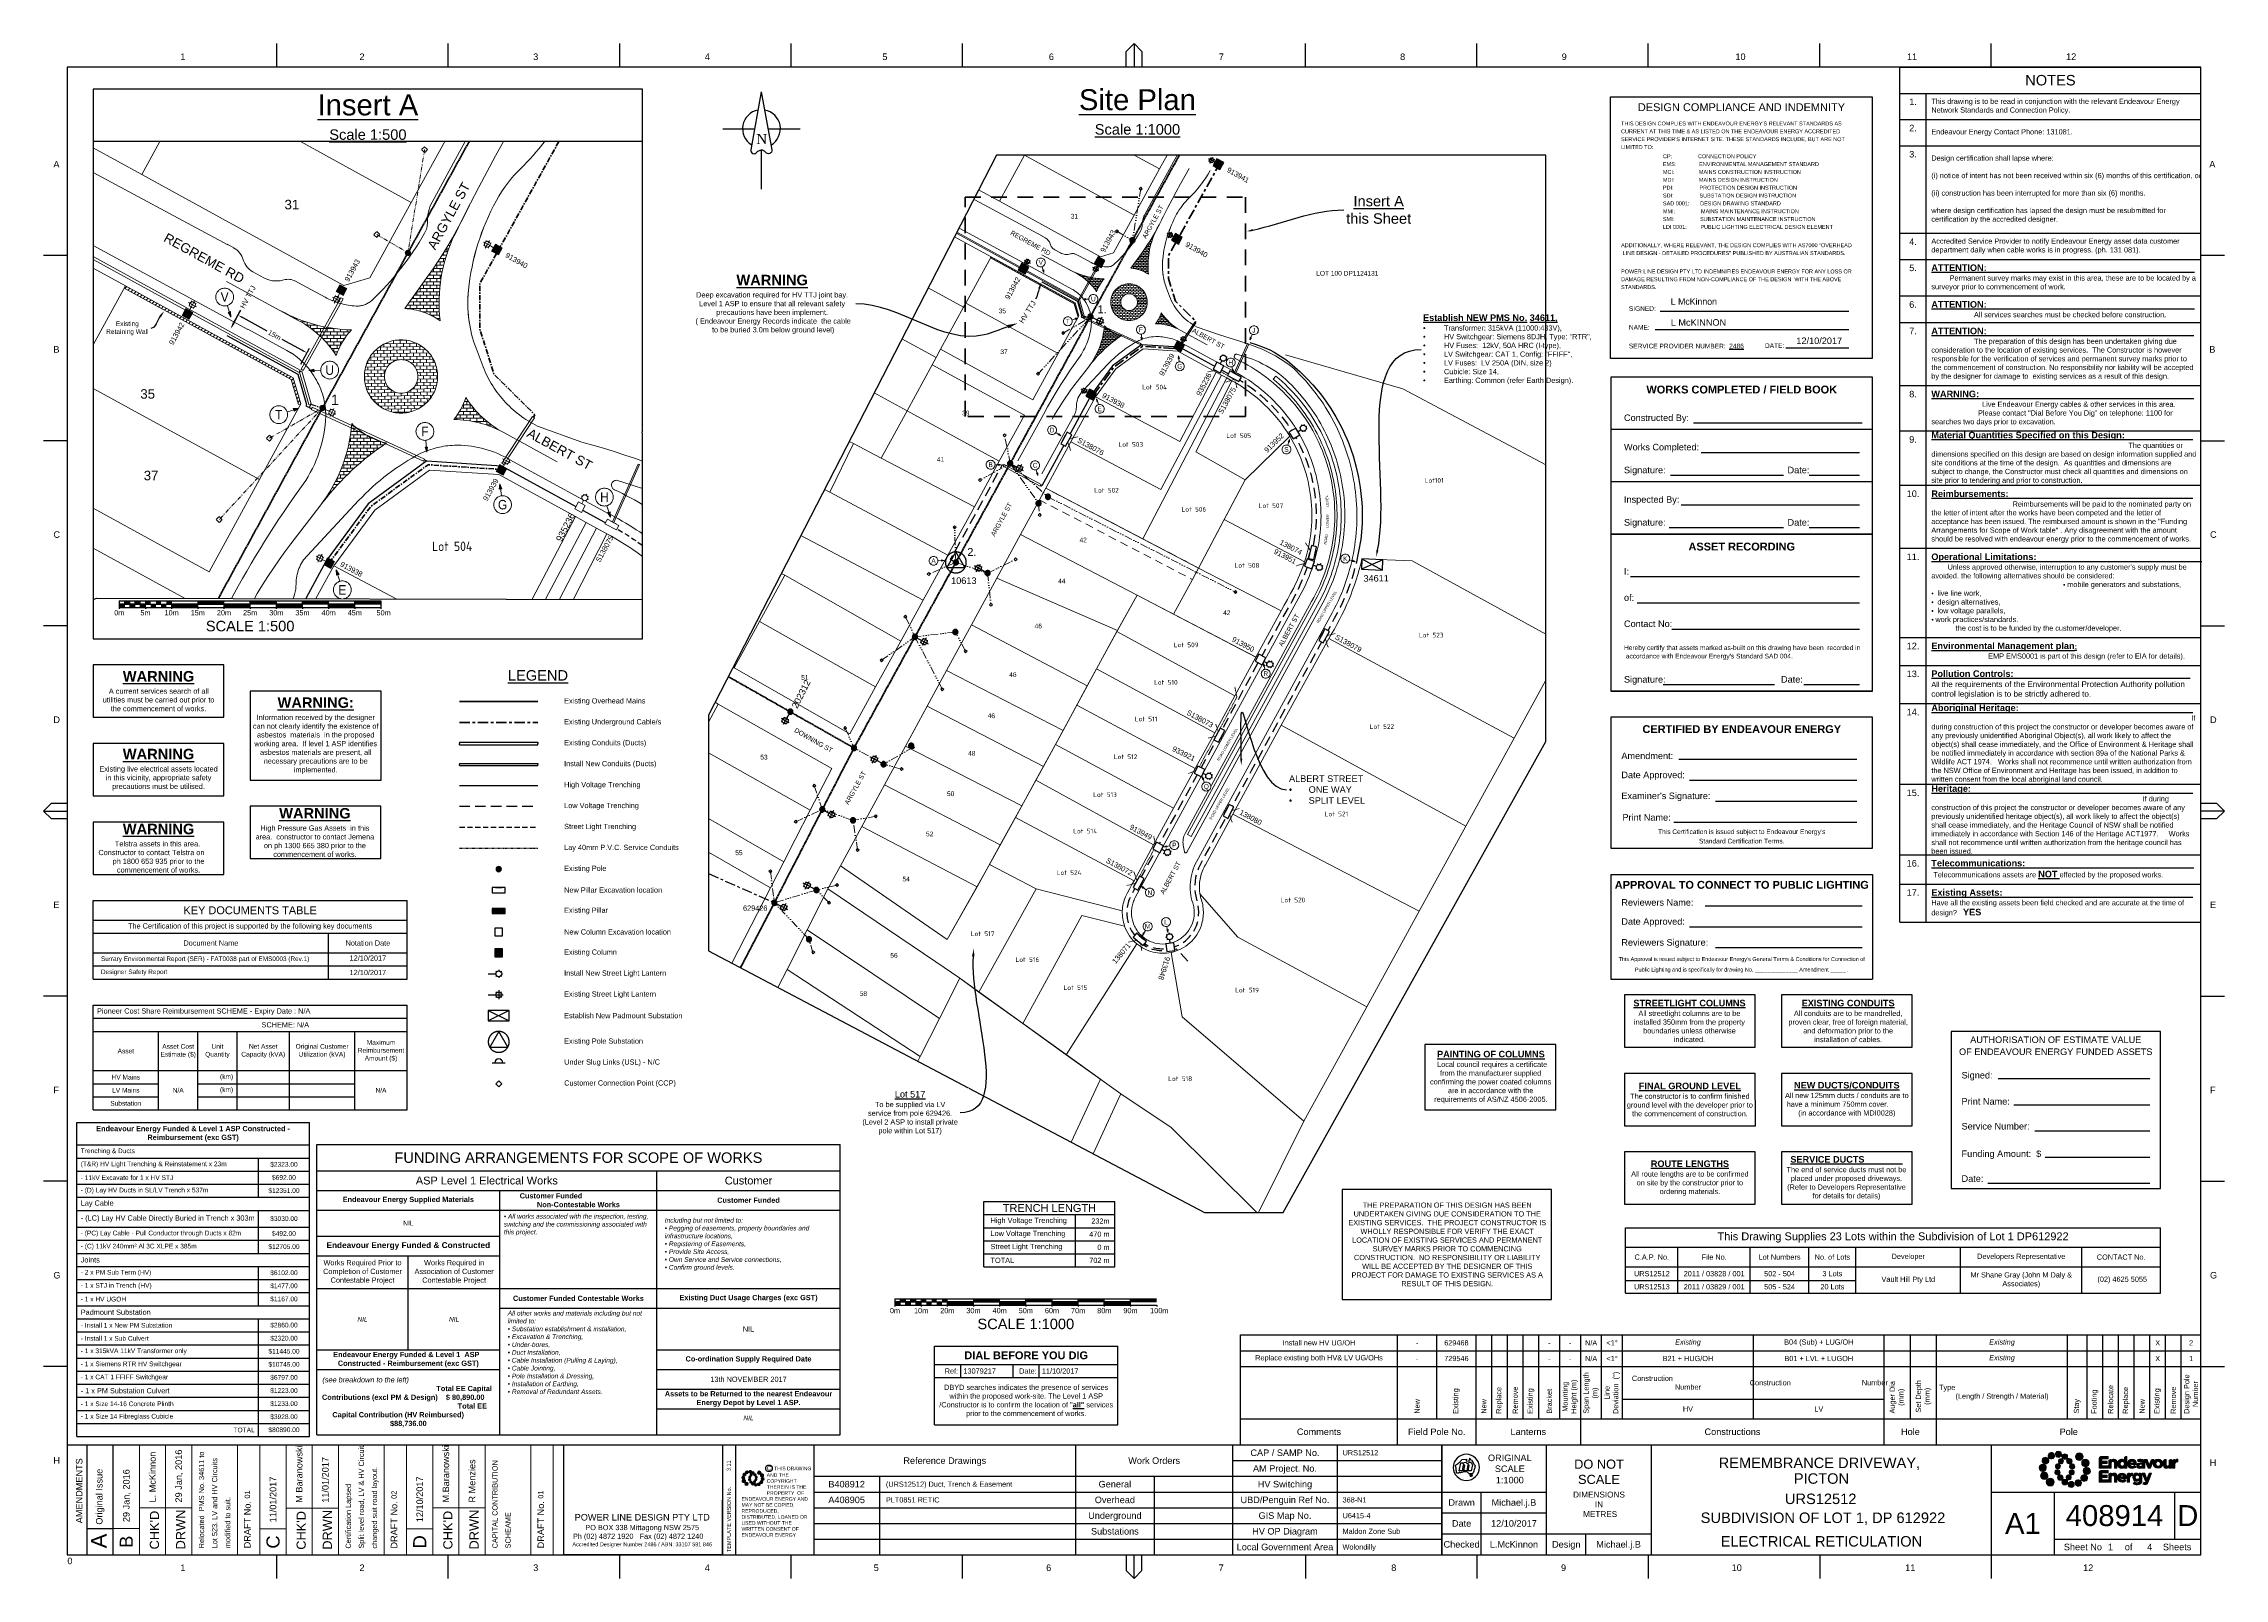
# Paper-space layout 'site plan' of a CAD drawing. Header units: metres, sheet in millimetres. Extents: x -9 to 824, y -9 to 577.
# The model-space entities are those that its viewports show. They can reach past a viewport. Long polylines and large blocks are cut down to what shows.
import ezdxf
from ezdxf import colors
from ezdxf.entities.mleader import LeaderData, LeaderLine
from ezdxf.enums import TextEntityAlignment as Align
from ezdxf.math import Vec2, Vec3

# ---------------------------------------------------------------- set-up
doc = ezdxf.new("R2010")
doc.units = ezdxf.units.M
for name, pattern in [('Cable Exist OH', [1, 1, 0]), ('Cable Exist UG', [7, 4, -1, 1, -1]), ('Dash', [5, 3, -2]), ('DASHED', [19.05, 12.7, -6.35]), ('IE Trench LV', [6, 4, -2]), ('PHANTOM2', [2.45, 1, -0.25, 0.15, -0.25, 0.15, -0.25, 0.15, -0.25]), ('PHANTOMX2', [6.6, 3, -0.75, 0.2, -0.75, 0.2, -0.75, 0.2, -0.75])]:
    doc.linetypes.add(name, pattern=pattern)
doc.layers.get('0').update_dxf_attribs({"color": 6})
for name, color, linetype, lineweight in [('_User Miscellaneous1', 11, 'Continuous', 13), ('_User Miscellaneous2', 31, 'Continuous', 13), ('_User Miscellaneous5', 121, 'Continuous', 13), ('_User Miscellaneous6', 13, 'Continuous', 13), ('_User_LV_Exist', 5, 'Continuous', 25), ('Cadastre Buildings_SP_EXT', 78, 'Continuous', 15), ('Cadastre Developer_SP_NEW', 92, 'Continuous', 15), ('Cadastre Easements_SP_EXT', 58, 'DASHED', 15), ('Cadastre Land Parcels_SP_EXT', 118, 'Continuous', 15), ('Cadastre Road Names_SP_HV_LV_SL_EXT', 211, 'Continuous', 15), ('Services_SP_EXT', 42, 'PHANTOMX2', 20), ('Services_SP_NEW', 2, 'PHANTOM2', 20)]:
    doc.layers.add(name, color=color, linetype=linetype, lineweight=lineweight)
for name, color, linetype in [('Duct_SP_EXT', 30, 'Continuous'), ('Duct_SP_NEW', 2, 'Continuous'), ('Equip_LV_NEW', 2, 'Continuous'), ('Equip_SP_HV_EXT', 7, 'Continuous'), ('Equip_SP_SL_EXT', 7, 'Continuous'), ('Equip_SP_SL_NEW', 2, 'Continuous'), ('Notes', 7, 'Continuous'), ('OH_Details_SP_MISC', 7, 'Continuous'), ('Services_SP_NEW_UG', 2, 'IE Trench LV'), ('Sub_SP_NEW', 2, 'Continuous'), ('Sub_SP_TR_HV_LV_EXT', 7, 'Continuous'), ('SupportsOH_SP_TR_HV_LV_SL_EXT', 7, 'Continuous'), ('SupportsUG_SP_LV_EXT', 7, 'Continuous'), ('SupportsUG_SP_LV_NEW', 2, 'Continuous'), ('SupportsUG_SP_LV_SL_EXT', 7, 'Continuous'), ('SupportsUG_SP_LV_SL_NEW', 2, 'Continuous'), ('SupportsUG_SP_SL_EXT', 7, 'Continuous'), ('Trench_SP_EXT', 7, 'Continuous'), ('Trench_SP_NEW', 2, 'Continuous'), ('UG_Details_SP_MISC', 7, 'Continuous')]:
    doc.layers.add(name, color=color, linetype=linetype)
doc.layers.add('Viewports', color=6, linetype='Continuous', plot=False)
doc.styles.add('ARIAL', font='arial.ttf', dxfattribs={"height": 2})
doc.styles.add('COLUMN_LABEL', font='arial.ttf', dxfattribs={"height": 2})
doc.styles.add('iecARIAL', font='arial.ttf', dxfattribs={"height": 2})
doc.styles.add('iecNAME', font='times.ttf')
doc.styles.add('LotNum', font='isocp.shx')
doc.styles.add('POLE_LABEL', font='arial.ttf', dxfattribs={"height": 2})
doc.styles.add('SL_LABEL', font='arial.ttf', dxfattribs={"height": 2})
doc.styles.get("Standard").update_dxf_attribs({"font": 'arial.ttf'})
doc.linetypes.add('Cable New UG', pattern='A,5.5,-0.01,["X",Standard,S=1.8,R=0,X=0,Y=-0.94],-1.7', length=7.21)
doc.linetypes.add('IE Trench HV', pattern='A,4,-0.4,["/",Standard,S=2,R=0,X=0.25,Y=-1],-1.6', length=6)
doc.dimstyles.get("Standard").update_dxf_attribs({"dimtxt": 2, "dimasz": 3, "dimexe": 1, "dimexo": 3, "dimgap": 0.5, "dimtad": 0, "dimlfac": -1, "dimzin": 12, "dimdsep": 46, "dimtxsty": 'Standard', "dimcen": 1, "dimclrd": 256, "dimclre": 256, "dimclrt": 256, "dimadec": 0, "dimazin": 3, "dimtfac": 1, "dimtmove": 0, "dimatfit": 3, "dimfxl": 1, "dimfxlon": 1, "dimtolj": 1, "dimtzin": 0, "dimlwd": -1, "dimlwe": -1, "dimarcsym": 0})

# ---------------------------------------------------------------- blocks, each defined once
blk = doc.blocks.new('EE_LOGO_SMALL')
at = {"layer": 'Notes'}
h = blk.add_hatch(color=256, dxfattribs=at)
edge = h.paths.add_edge_path()
edge.add_spline(control_points=[(-8.4, 2), (-9.2, 2), (-9.8, 1.4), (-9.8, 0.7), (-9.9, -0.1), (-9.3, -0.7), (-8.6, -0.8), (-7.8, -0.8), (-7.2, -0.2), (-7.1, 0.5), (-7.1, 1.3), (-7.7, 1.9), (-8.4, 2)], knot_values=[0, 0, 0, 0, 1, 1, 1, 2, 2, 2, 3, 3, 3, 4, 4, 4, 4], degree=3, periodic=0)
h = blk.add_hatch(color=256, dxfattribs=at)
edge = h.paths.add_edge_path()
edge.add_spline(control_points=[(-6.8, 4.5), (-7.4, 4.8), (-8.2, 4.6), (-8.6, 4), (-8.9, 3.4), (-8.7, 2.6), (-8.1, 2.2), (-7.5, 1.9), (-6.7, 2.1), (-6.3, 2.7), (-6, 3.3), (-6.2, 4.1), (-6.8, 4.5)], knot_values=[0, 0, 0, 0, 1, 1, 1, 2, 2, 2, 3, 3, 3, 4, 4, 4, 4], degree=3, periodic=0)
h = blk.add_hatch(color=256, dxfattribs=at)
edge = h.paths.add_edge_path()
edge.add_spline(control_points=[(-4.2, 5.9), (-4.6, 6.5), (-5.3, 6.6), (-5.9, 6.3), (-6.4, 5.9), (-6.6, 5.1), (-6.2, 4.6), (-5.9, 4), (-5.1, 3.8), (-4.6, 4.2), (-4, 4.6), (-3.8, 5.3), (-4.2, 5.9)], knot_values=[0, 0, 0, 0, 1, 1, 1, 2, 2, 2, 3, 3, 3, 4, 4, 4, 4], degree=3, periodic=0)
h = blk.add_hatch(color=256, dxfattribs=at)
edge = h.paths.add_edge_path()
edge.add_spline(control_points=[(-1.3, 5.9), (-1.4, 6.5), (-2, 7), (-2.6, 6.9), (-3.3, 6.9), (-3.7, 6.3), (-3.7, 5.6), (-3.6, 5), (-3, 4.5), (-2.4, 4.6), (-1.7, 4.7), (-1.3, 5.2), (-1.3, 5.9)], knot_values=[0, 0, 0, 0, 1, 1, 1, 2, 2, 2, 3, 3, 3, 4, 4, 4, 4], degree=3, periodic=0)
h = blk.add_hatch(color=256, dxfattribs=at)
edge = h.paths.add_edge_path()
edge.add_spline(control_points=[(-2.5, 2.1), (-3, 2.2), (-3.5, 1.9), (-3.6, 1.3), (-3.7, 0.8), (-3.4, 0.3), (-2.9, 0.2), (-2.4, 0.1), (-1.9, 0.4), (-1.8, 0.9), (-1.7, 1.5), (-2, 2), (-2.5, 2.1)], knot_values=[0, 0, 0, 0, 1, 1, 1, 2, 2, 2, 3, 3, 3, 4, 4, 4, 4], degree=3, periodic=0)
h = blk.add_hatch(color=256, dxfattribs=at)
edge = h.paths.add_edge_path()
edge.add_spline(control_points=[(1, 4.9), (1, 4.3), (0.5, 3.8), (-0.1, 3.8), (-0.7, 3.8), (-1.2, 4.3), (-1.2, 4.9), (-1.2, 5.5), (-0.7, 6), (-0.1, 6), (0.5, 6), (1, 5.5), (1, 4.9)], knot_values=[0, 0, 0, 0, 1, 1, 1, 2, 2, 2, 3, 3, 3, 4, 4, 4, 4], degree=3, periodic=0)
edge = h.paths.add_edge_path()
edge.add_spline(control_points=[(-1.4, 4), (-1.9, 4.1), (-2.4, 3.8), (-2.5, 3.3), (-2.6, 2.7), (-2.3, 2.2), (-1.8, 2.1), (-1.3, 2), (-0.7, 2.3), (-0.6, 2.9), (-0.5, 3.4), (-0.9, 3.9), (-1.4, 4)], knot_values=[0, 0, 0, 0, 1, 1, 1, 2, 2, 2, 3, 3, 3, 4, 4, 4, 4], degree=3, periodic=0)
h = blk.add_hatch(color=256, dxfattribs=at)
edge = h.paths.add_edge_path()
edge.add_spline(control_points=[(2.3, 2.4), (2.8, 2.8), (2.8, 3.4), (2.4, 3.9), (2, 4.3), (1.4, 4.3), (0.9, 3.9), (0.5, 3.6), (0.5, 2.9), (0.9, 2.5), (1.2, 2), (1.9, 2), (2.3, 2.4)], knot_values=[0, 0, 0, 0, 1, 1, 1, 2, 2, 2, 3, 3, 3, 4, 4, 4, 4], degree=3, periodic=0)
edge = h.paths.add_edge_path()
edge.add_spline(control_points=[(1, 4.9), (1, 4.3), (0.5, 3.8), (-0.1, 3.8), (-0.7, 3.8), (-1.2, 4.3), (-1.2, 4.9), (-1.2, 5.5), (-0.7, 6), (-0.1, 6), (0.5, 6), (1, 5.5), (1, 4.9)], knot_values=[0, 0, 0, 0, 1, 1, 1, 2, 2, 2, 3, 3, 3, 4, 4, 4, 4], degree=3, periodic=0)
h = blk.add_hatch(color=256, dxfattribs=at)
edge = h.paths.add_edge_path()
edge.add_spline(control_points=[(1, 4.9), (1, 4.3), (0.5, 3.8), (-0.1, 3.8), (-0.7, 3.8), (-1.2, 4.3), (-1.2, 4.9), (-1.2, 5.5), (-0.7, 6), (-0.1, 6), (0.5, 6), (1, 5.5), (1, 4.9)], knot_values=[0, 0, 0, 0, 1, 1, 1, 2, 2, 2, 3, 3, 3, 4, 4, 4, 4], degree=3, periodic=0)
edge = h.paths.add_edge_path(flags=16)
edge.add_spline(control_points=[(1, 4.9), (1, 4.3), (0.5, 3.8), (-0.1, 3.8), (-0.7, 3.8), (-1.2, 4.3), (-1.2, 4.9), (-1.2, 5.5), (-0.7, 6), (-0.1, 6), (0.5, 6), (1, 5.5), (1, 4.9)], knot_values=[0, 0, 0, 0, 1, 1, 1, 2, 2, 2, 3, 3, 3, 4, 4, 4, 4], degree=3, periodic=0)
h = blk.add_hatch(color=256, dxfattribs=at)
edge = h.paths.add_edge_path()
edge.add_spline(control_points=[(3, 0.2), (3.5, 0.3), (3.8, 0.9), (3.7, 1.4), (3.6, 1.9), (3, 2.3), (2.5, 2.1), (1.9, 2), (1.6, 1.4), (1.8, 0.9), (1.9, 0.4), (2.5, 0.1), (3, 0.2)], knot_values=[0, 0, 0, 0, 1, 1, 1, 2, 2, 2, 3, 3, 3, 4, 4, 4, 4], degree=3, periodic=0)
h = blk.add_hatch(color=256, dxfattribs=at)
edge = h.paths.add_edge_path()
edge.add_spline(control_points=[(7, 4.9), (7, 4), (6.3, 3.4), (5.5, 3.4), (4.6, 3.4), (4, 4), (4, 4.9), (4, 5.7), (4.6, 6.4), (5.5, 6.4), (6.3, 6.4), (7, 5.7), (7, 4.9)], knot_values=[0, 0, 0, 0, 1, 1, 1, 2, 2, 2, 3, 3, 3, 4, 4, 4, 4], degree=3, periodic=0)
h = blk.add_hatch(color=256, dxfattribs=at)
edge = h.paths.add_edge_path()
edge.add_spline(control_points=[(8.4, 1.1), (9.1, 1.5), (9.4, 2.3), (9.1, 3), (8.8, 3.7), (7.9, 4.1), (7.2, 3.8), (6.5, 3.4), (6.2, 2.6), (6.5, 1.9), (6.8, 1.2), (7.7, 0.8), (8.4, 1.1)], knot_values=[0, 0, 0, 0, 1, 1, 1, 2, 2, 2, 3, 3, 3, 4, 4, 4, 4], degree=3, periodic=0)
h = blk.add_hatch(color=256, dxfattribs=at)
edge = h.paths.add_edge_path()
edge.add_spline(control_points=[(8.3, -1.9), (9, -1.9), (9.7, -1.4), (9.7, -0.6), (9.7, 0.1), (9.2, 0.8), (8.4, 0.8), (7.7, 0.8), (7, 0.3), (7, -0.5), (6.9, -1.2), (7.5, -1.9), (8.3, -1.9)], knot_values=[0, 0, 0, 0, 1, 1, 1, 2, 2, 2, 3, 3, 3, 4, 4, 4, 4], degree=3, periodic=0)
h = blk.add_hatch(color=256, dxfattribs=at)
edge = h.paths.add_edge_path()
edge.add_spline(control_points=[(-8.5, -1.1), (-9.2, -1.4), (-9.6, -2.3), (-9.3, -3), (-8.9, -3.7), (-8.1, -4), (-7.4, -3.7), (-6.7, -3.4), (-6.3, -2.5), (-6.6, -1.8), (-7, -1.1), (-7.8, -0.8), (-8.5, -1.1)], knot_values=[0, 0, 0, 0, 1, 1, 1, 2, 2, 2, 3, 3, 3, 4, 4, 4, 4], degree=3, periodic=0)
h = blk.add_hatch(color=256, dxfattribs=at)
edge = h.paths.add_edge_path()
edge.add_spline(control_points=[(-7.1, -4.8), (-7.1, -4), (-6.5, -3.3), (-5.6, -3.3), (-4.8, -3.3), (-4.1, -4), (-4.1, -4.8), (-4.1, -5.7), (-4.8, -6.3), (-5.6, -6.3), (-6.5, -6.3), (-7.1, -5.7), (-7.1, -4.8)], knot_values=[0, 0, 0, 0, 1, 1, 1, 2, 2, 2, 3, 3, 3, 4, 4, 4, 4], degree=3, periodic=0)
h = blk.add_hatch(color=256, dxfattribs=at)
edge = h.paths.add_edge_path()
edge.add_spline(control_points=[(-3.1, -0.2), (-3.7, -0.3), (-4, -0.8), (-3.8, -1.4), (-3.7, -1.9), (-3.2, -2.2), (-2.6, -2.1), (-2.1, -1.9), (-1.8, -1.4), (-1.9, -0.9), (-2.1, -0.3), (-2.6, 0), (-3.1, -0.2)], knot_values=[0, 0, 0, 0, 1, 1, 1, 2, 2, 2, 3, 3, 3, 4, 4, 4, 4], degree=3, periodic=0)
h = blk.add_hatch(color=256, dxfattribs=at)
edge = h.paths.add_edge_path()
edge.add_spline(control_points=[(-2.5, -2.3), (-2.9, -2.7), (-3, -3.4), (-2.6, -3.8), (-2.2, -4.2), (-1.5, -4.3), (-1.1, -3.9), (-0.7, -3.5), (-0.6, -2.8), (-1, -2.4), (-1.4, -2), (-2, -1.9), (-2.5, -2.3)], knot_values=[0, 0, 0, 0, 1, 1, 1, 2, 2, 2, 3, 3, 3, 4, 4, 4, 4], degree=3, periodic=0)
h = blk.add_hatch(color=256, dxfattribs=at)
edge = h.paths.add_edge_path()
edge.add_spline(control_points=[(-1.2, -4.8), (-1.2, -4.2), (-0.7, -3.7), (-0.1, -3.7), (0.5, -3.7), (1, -4.2), (1, -4.8), (1, -5.4), (0.5, -5.9), (-0.1, -5.9), (-0.7, -5.9), (-1.2, -5.4), (-1.2, -4.8)], knot_values=[0, 0, 0, 0, 1, 1, 1, 2, 2, 2, 3, 3, 3, 4, 4, 4, 4], degree=3, periodic=0)
h = blk.add_hatch(color=256, dxfattribs=at)
edge = h.paths.add_edge_path()
edge.add_spline(control_points=[(1.2, -3.9), (1.7, -4.1), (2.2, -3.7), (2.3, -3.2), (2.5, -2.7), (2.1, -2.2), (1.6, -2.1), (1.1, -2), (0.6, -2.3), (0.5, -2.8), (0.4, -3.3), (0.7, -3.8), (1.2, -3.9)], knot_values=[0, 0, 0, 0, 1, 1, 1, 2, 2, 2, 3, 3, 3, 4, 4, 4, 4], degree=3, periodic=0)
h = blk.add_hatch(color=256, dxfattribs=at)
edge = h.paths.add_edge_path()
edge.add_spline(control_points=[(1.2, -5.8), (1.3, -6.5), (1.8, -6.9), (2.5, -6.9), (3.1, -6.8), (3.6, -6.2), (3.5, -5.6), (3.4, -5), (2.9, -4.5), (2.2, -4.6), (1.6, -4.6), (1.1, -5.2), (1.2, -5.8)], knot_values=[0, 0, 0, 0, 1, 1, 1, 2, 2, 2, 3, 3, 3, 4, 4, 4, 4], degree=3, periodic=0)
h = blk.add_hatch(color=256, dxfattribs=at)
edge = h.paths.add_edge_path()
edge.add_spline(control_points=[(2.4, -2), (2.9, -2.1), (3.4, -1.8), (3.5, -1.3), (3.6, -0.8), (3.3, -0.3), (2.8, -0.2), (2.2, -0.1), (1.7, -0.4), (1.6, -0.9), (1.5, -1.4), (1.8, -1.9), (2.4, -2)], knot_values=[0, 0, 0, 0, 1, 1, 1, 2, 2, 2, 3, 3, 3, 4, 4, 4, 4], degree=3, periodic=0)
h = blk.add_hatch(color=256, dxfattribs=at)
edge = h.paths.add_edge_path()
edge.add_spline(control_points=[(4, -5.8), (4.4, -6.4), (5.2, -6.6), (5.7, -6.2), (6.3, -5.8), (6.5, -5.1), (6.1, -4.5), (5.7, -4), (5, -3.8), (4.4, -4.2), (3.8, -4.5), (3.7, -5.3), (4, -5.8)], knot_values=[0, 0, 0, 0, 1, 1, 1, 2, 2, 2, 3, 3, 3, 4, 4, 4, 4], degree=3, periodic=0)
h = blk.add_hatch(color=256, dxfattribs=at)
edge = h.paths.add_edge_path()
edge.add_spline(control_points=[(6.7, -4.4), (7.3, -4.8), (8.1, -4.6), (8.4, -4), (8.8, -3.3), (8.6, -2.6), (8, -2.2), (7.3, -1.8), (6.6, -2.1), (6.2, -2.7), (5.8, -3.3), (6, -4.1), (6.7, -4.4)], knot_values=[0, 0, 0, 0, 1, 1, 1, 2, 2, 2, 3, 3, 3, 4, 4, 4, 4], degree=3, periodic=0)
at = {"layer": 'Notes', "lineweight": 0}
for points in [[(1.8, 2.1), (1.8, 2.1)], [(-2, -2.1), (-2, -2.1)]]:
    blk.add_lwpolyline(points, dxfattribs=at)
for points in [[(-8.4, 2), (-9.2, 2), (-9.8, 1.4), (-9.8, 0.7), (-9.9, -0.1), (-9.3, -0.7), (-8.6, -0.8), (-7.8, -0.8), (-7.2, -0.2), (-7.1, 0.5), (-7.1, 1.3), (-7.7, 1.9), (-8.4, 2)], [(-6.8, 4.5), (-7.4, 4.8), (-8.2, 4.6), (-8.6, 4), (-8.9, 3.4), (-8.7, 2.6), (-8.1, 2.2), (-7.5, 1.9), (-6.7, 2.1), (-6.3, 2.7), (-6, 3.3), (-6.2, 4.1), (-6.8, 4.5)], [(-4.2, 5.9), (-4.6, 6.5), (-5.3, 6.6), (-5.9, 6.3), (-6.4, 5.9), (-6.6, 5.1), (-6.2, 4.6), (-5.9, 4), (-5.1, 3.8), (-4.6, 4.2), (-4, 4.6), (-3.8, 5.3), (-4.2, 5.9)], [(-1.3, 5.9), (-1.4, 6.5), (-2, 7), (-2.6, 6.9), (-3.3, 6.9), (-3.7, 6.3), (-3.7, 5.6), (-3.6, 5), (-3, 4.5), (-2.4, 4.6), (-1.7, 4.7), (-1.3, 5.2), (-1.3, 5.9)], [(-2.5, 2.1), (-3, 2.2), (-3.5, 1.9), (-3.6, 1.3), (-3.7, 0.8), (-3.4, 0.3), (-2.9, 0.2), (-2.4, 0.1), (-1.9, 0.4), (-1.8, 0.9), (-1.7, 1.5), (-2, 2), (-2.5, 2.1)], [(-1.4, 4), (-1.9, 4.1), (-2.4, 3.8), (-2.5, 3.3), (-2.6, 2.7), (-2.3, 2.2), (-1.8, 2.1), (-1.3, 2), (-0.7, 2.3), (-0.6, 2.9), (-0.5, 3.4), (-0.9, 3.9), (-1.4, 4)], [(1, 4.9), (1, 4.3), (0.5, 3.8), (-0.1, 3.8), (-0.7, 3.8), (-1.2, 4.3), (-1.2, 4.9), (-1.2, 5.5), (-0.7, 6), (-0.1, 6), (0.5, 6), (1, 5.5), (1, 4.9)], [(1, 4.9), (1, 4.3), (0.5, 3.8), (-0.1, 3.8), (-0.7, 3.8), (-1.2, 4.3), (-1.2, 4.9), (-1.2, 5.5), (-0.7, 6), (-0.1, 6), (0.5, 6), (1, 5.5), (1, 4.9)], [(2.3, 2.4), (2.8, 2.8), (2.8, 3.4), (2.4, 3.9), (2, 4.3), (1.4, 4.3), (0.9, 3.9), (0.5, 3.6), (0.5, 2.9), (0.9, 2.5), (1.2, 2), (1.9, 2), (2.3, 2.4)], [(3, 0.2), (3.5, 0.3), (3.8, 0.9), (3.7, 1.4), (3.6, 1.9), (3, 2.3), (2.5, 2.1), (1.9, 2), (1.6, 1.4), (1.8, 0.9), (1.9, 0.4), (2.5, 0.1), (3, 0.2)], [(7, 4.9), (7, 4), (6.3, 3.4), (5.5, 3.4), (4.6, 3.4), (4, 4), (4, 4.9), (4, 5.7), (4.6, 6.4), (5.5, 6.4), (6.3, 6.4), (7, 5.7), (7, 4.9)], [(8.4, 1.1), (9.1, 1.5), (9.4, 2.3), (9.1, 3), (8.8, 3.7), (7.9, 4.1), (7.2, 3.8), (6.5, 3.4), (6.2, 2.6), (6.5, 1.9), (6.8, 1.2), (7.7, 0.8), (8.4, 1.1)], [(8.3, -1.9), (9, -1.9), (9.7, -1.4), (9.7, -0.6), (9.7, 0.1), (9.2, 0.8), (8.4, 0.8), (7.7, 0.8), (7, 0.3), (7, -0.5), (6.9, -1.2), (7.5, -1.9), (8.3, -1.9)], [(-8.5, -1.1), (-9.2, -1.4), (-9.6, -2.3), (-9.3, -3), (-8.9, -3.7), (-8.1, -4), (-7.4, -3.7), (-6.7, -3.4), (-6.3, -2.5), (-6.6, -1.8), (-7, -1.1), (-7.8, -0.8), (-8.5, -1.1)], [(-7.1, -4.8), (-7.1, -4), (-6.5, -3.3), (-5.6, -3.3), (-4.8, -3.3), (-4.1, -4), (-4.1, -4.8), (-4.1, -5.7), (-4.8, -6.3), (-5.6, -6.3), (-6.5, -6.3), (-7.1, -5.7), (-7.1, -4.8)], [(-3.1, -0.2), (-3.7, -0.3), (-4, -0.8), (-3.8, -1.4), (-3.7, -1.9), (-3.2, -2.2), (-2.6, -2.1), (-2.1, -1.9), (-1.8, -1.4), (-1.9, -0.9), (-2.1, -0.3), (-2.6, 0), (-3.1, -0.2)], [(-2.5, -2.3), (-2.9, -2.7), (-3, -3.4), (-2.6, -3.8), (-2.2, -4.2), (-1.5, -4.3), (-1.1, -3.9), (-0.7, -3.5), (-0.6, -2.8), (-1, -2.4), (-1.4, -2), (-2, -1.9), (-2.5, -2.3)], [(-1.2, -4.8), (-1.2, -4.2), (-0.7, -3.7), (-0.1, -3.7), (0.5, -3.7), (1, -4.2), (1, -4.8), (1, -5.4), (0.5, -5.9), (-0.1, -5.9), (-0.7, -5.9), (-1.2, -5.4), (-1.2, -4.8)], [(1.2, -3.9), (1.7, -4.1), (2.2, -3.7), (2.3, -3.2), (2.5, -2.7), (2.1, -2.2), (1.6, -2.1), (1.1, -2), (0.6, -2.3), (0.5, -2.8), (0.4, -3.3), (0.7, -3.8), (1.2, -3.9)], [(1.2, -5.8), (1.3, -6.5), (1.8, -6.9), (2.5, -6.9), (3.1, -6.8), (3.6, -6.2), (3.5, -5.6), (3.4, -5), (2.9, -4.5), (2.2, -4.6), (1.6, -4.6), (1.1, -5.2), (1.2, -5.8)], [(2.4, -2), (2.9, -2.1), (3.4, -1.8), (3.5, -1.3), (3.6, -0.8), (3.3, -0.3), (2.8, -0.2), (2.2, -0.1), (1.7, -0.4), (1.6, -0.9), (1.5, -1.4), (1.8, -1.9), (2.4, -2)], [(4, -5.8), (4.4, -6.4), (5.2, -6.6), (5.7, -6.2), (6.3, -5.8), (6.5, -5.1), (6.1, -4.5), (5.7, -4), (5, -3.8), (4.4, -4.2), (3.8, -4.5), (3.7, -5.3), (4, -5.8)], [(6.7, -4.4), (7.3, -4.8), (8.1, -4.6), (8.4, -4), (8.8, -3.3), (8.6, -2.6), (8, -2.2), (7.3, -1.8), (6.6, -2.1), (6.2, -2.7), (5.8, -3.3), (6, -4.1), (6.7, -4.4)]]:
    blk.add_open_spline(points, degree=3, knots=[0, 0, 0, 0, 1, 1, 1, 2, 2, 2, 3, 3, 3, 4, 4, 4, 4], dxfattribs=at)
blk = doc.blocks.new('EE_COPYRIGHT_A1')
at = {"layer": 'Notes'}
blk.add_circle((9.53, -0.82), 1.15, dxfattribs=at)
at = {"xscale": 0.4, "yscale": 0.4, "zscale": 0.4}
blk.add_blockref('EE_LOGO_SMALL', (3.96, -4.29), dxfattribs=at)
at = {"layer": 'Notes', "insert": (0, 0), "char_height": 1.25, "width": 24.1208, "attachment_point": 1, "style": 'ARIAL'}
blk.add_mtext('\\pt8.75;               ^I{\\H1.2x;C } THIS DRAWING\\P\\pi-8.75,l8.75,t8.75,20;       ^IAND THE ^I\\P\\pi0,t8.75;COPYRIGHT\\P\\pi-8.75,t1.25,8.75;^I^ITHEREIN IS THE PROPERTY  OF \\P\\pi0,l0,t1.25;ENDEAVOUR ENERGY AND MAY NOT BE COPIED, REPRODUCED, DISTRIBUTED, LOANED OR USED WITHOUT THE WRITTEN CONSENT OF ENDEAVOUR ENERGY', dxfattribs=at)
blk = doc.blocks.new('EE_LOGO')
h = blk.add_hatch(color=256)
edge = h.paths.add_edge_path()
edge.add_spline(control_points=[(-25.34, 1.94), (-26.08, 1.98), (-26.72, 1.41), (-26.77, 0.66), (-26.81, -0.09), (-26.24, -0.72), (-25.49, -0.77), (-24.74, -0.81), (-24.1, -0.24), (-24.06, 0.51), (-24.02, 1.25), (-24.59, 1.89), (-25.34, 1.94)], knot_values=[0, 0, 0, 0, 1, 1, 1, 2, 2, 2, 3, 3, 3, 4, 4, 4, 4], degree=3, periodic=0)
h = blk.add_hatch(color=256)
edge = h.paths.add_edge_path()
edge.add_spline(control_points=[(-23.73, 4.46), (-24.34, 4.81), (-25.13, 4.61), (-25.49, 3.99), (-25.85, 3.38), (-25.64, 2.59), (-25.03, 2.23), (-24.41, 1.87), (-23.63, 2.08), (-23.27, 2.69), (-22.91, 3.31), (-23.12, 4.1), (-23.73, 4.46)], knot_values=[0, 0, 0, 0, 1, 1, 1, 2, 2, 2, 3, 3, 3, 4, 4, 4, 4], degree=3, periodic=0)
h = blk.add_hatch(color=256)
edge = h.paths.add_edge_path()
edge.add_spline(control_points=[(-21.12, 5.87), (-21.48, 6.44), (-22.24, 6.61), (-22.81, 6.24), (-23.37, 5.88), (-23.54, 5.12), (-23.17, 4.55), (-22.81, 3.98), (-22.05, 3.82), (-21.48, 4.19), (-20.92, 4.55), (-20.75, 5.31), (-21.12, 5.87)], knot_values=[0, 0, 0, 0, 1, 1, 1, 2, 2, 2, 3, 3, 3, 4, 4, 4, 4], degree=3, periodic=0)
h = blk.add_hatch(color=256)
edge = h.paths.add_edge_path()
edge.add_spline(control_points=[(-19.43, 2.06), (-19.94, 2.17), (-20.44, 1.84), (-20.55, 1.33), (-20.66, 0.82), (-20.34, 0.32), (-19.83, 0.21), (-19.32, 0.1), (-18.81, 0.42), (-18.71, 0.93), (-18.59, 1.44), (-18.92, 1.95), (-19.43, 2.06)], knot_values=[0, 0, 0, 0, 1, 1, 1, 2, 2, 2, 3, 3, 3, 4, 4, 4, 4], degree=3, periodic=0)
h = blk.add_hatch(color=256)
edge = h.paths.add_edge_path()
edge.add_spline(control_points=[(-18.27, 5.87), (-18.34, 6.5), (-18.91, 6.97), (-19.54, 6.9), (-20.18, 6.84), (-20.65, 6.27), (-20.58, 5.63), (-20.52, 4.99), (-19.95, 4.53), (-19.31, 4.59), (-18.67, 4.66), (-18.21, 5.23), (-18.27, 5.87)], knot_values=[0, 0, 0, 0, 1, 1, 1, 2, 2, 2, 3, 3, 3, 4, 4, 4, 4], degree=3, periodic=0)
h = blk.add_hatch(color=256)
edge = h.paths.add_edge_path()
edge.add_spline(control_points=[(-15.91, 4.86), (-15.91, 4.26), (-16.4, 3.77), (-17, 3.77), (-17.6, 3.77), (-18.08, 4.26), (-18.08, 4.86), (-18.08, 5.46), (-17.6, 5.95), (-17, 5.95), (-16.4, 5.95), (-15.91, 5.46), (-15.91, 4.86)], knot_values=[0, 0, 0, 0, 1, 1, 1, 2, 2, 2, 3, 3, 3, 4, 4, 4, 4], degree=3, periodic=0)
edge = h.paths.add_edge_path()
edge.add_spline(control_points=[(-18.29, 3.97), (-18.8, 4.08), (-19.3, 3.76), (-19.41, 3.25), (-19.52, 2.74), (-19.2, 2.23), (-18.69, 2.12), (-18.18, 2.01), (-17.67, 2.33), (-17.56, 2.84), (-17.45, 3.35), (-17.78, 3.86), (-18.29, 3.97)], knot_values=[0, 0, 0, 0, 1, 1, 1, 2, 2, 2, 3, 3, 3, 4, 4, 4, 4], degree=3, periodic=0)
h = blk.add_hatch(color=256)
edge = h.paths.add_edge_path()
edge.add_spline(control_points=[(-14.59, 2.36), (-14.16, 2.75), (-14.12, 3.41), (-14.51, 3.84), (-14.89, 4.27), (-15.55, 4.31), (-15.99, 3.93), (-16.42, 3.54), (-16.46, 2.88), (-16.07, 2.45), (-15.69, 2.01), (-15.02, 1.98), (-14.59, 2.36)], knot_values=[0, 0, 0, 0, 1, 1, 1, 2, 2, 2, 3, 3, 3, 4, 4, 4, 4], degree=3, periodic=0)
edge = h.paths.add_edge_path()
edge.add_spline(control_points=[(-15.91, 4.86), (-15.91, 4.26), (-16.4, 3.77), (-17, 3.77), (-17.6, 3.77), (-18.08, 4.26), (-18.08, 4.86), (-18.08, 5.46), (-17.6, 5.95), (-17, 5.95), (-16.4, 5.95), (-15.91, 5.46), (-15.91, 4.86)], knot_values=[0, 0, 0, 0, 1, 1, 1, 2, 2, 2, 3, 3, 3, 4, 4, 4, 4], degree=3, periodic=0)
h = blk.add_hatch(color=256)
edge = h.paths.add_edge_path()
edge.add_spline(control_points=[(-15.91, 4.86), (-15.91, 4.26), (-16.4, 3.77), (-17, 3.77), (-17.6, 3.77), (-18.08, 4.26), (-18.08, 4.86), (-18.08, 5.46), (-17.6, 5.95), (-17, 5.95), (-16.4, 5.95), (-15.91, 5.46), (-15.91, 4.86)], knot_values=[0, 0, 0, 0, 1, 1, 1, 2, 2, 2, 3, 3, 3, 4, 4, 4, 4], degree=3, periodic=0)
edge = h.paths.add_edge_path(flags=16)
edge.add_spline(control_points=[(-15.91, 4.86), (-15.91, 4.26), (-16.4, 3.77), (-17, 3.77), (-17.6, 3.77), (-18.08, 4.26), (-18.08, 4.86), (-18.08, 5.46), (-17.6, 5.95), (-17, 5.95), (-16.4, 5.95), (-15.91, 5.46), (-15.91, 4.86)], knot_values=[0, 0, 0, 0, 1, 1, 1, 2, 2, 2, 3, 3, 3, 4, 4, 4, 4], degree=3, periodic=0)
h = blk.add_hatch(color=256)
edge = h.paths.add_edge_path()
edge.add_spline(control_points=[(-13.94, 0.18), (-13.41, 0.32), (-13.09, 0.87), (-13.23, 1.4), (-13.37, 1.93), (-13.92, 2.25), (-14.45, 2.11), (-14.98, 1.97), (-15.3, 1.42), (-15.16, 0.89), (-15.02, 0.36), (-14.47, 0.04), (-13.94, 0.18)], knot_values=[0, 0, 0, 0, 1, 1, 1, 2, 2, 2, 3, 3, 3, 4, 4, 4, 4], degree=3, periodic=0)
h = blk.add_hatch(color=256)
edge = h.paths.add_edge_path()
edge.add_spline(control_points=[(-9.93, 4.86), (-9.93, 4.03), (-10.61, 3.35), (-11.44, 3.35), (-12.28, 3.35), (-12.95, 4.03), (-12.95, 4.86), (-12.95, 5.69), (-12.28, 6.37), (-11.44, 6.37), (-10.61, 6.37), (-9.93, 5.69), (-9.93, 4.86)], knot_values=[0, 0, 0, 0, 1, 1, 1, 2, 2, 2, 3, 3, 3, 4, 4, 4, 4], degree=3, periodic=0)
h = blk.add_hatch(color=256)
edge = h.paths.add_edge_path()
edge.add_spline(control_points=[(-8.55, 1.13), (-7.83, 1.45), (-7.5, 2.29), (-7.82, 3.01), (-8.14, 3.73), (-8.98, 4.06), (-9.7, 3.74), (-10.42, 3.42), (-10.75, 2.58), (-10.43, 1.86), (-10.11, 1.14), (-9.27, 0.81), (-8.55, 1.13)], knot_values=[0, 0, 0, 0, 1, 1, 1, 2, 2, 2, 3, 3, 3, 4, 4, 4, 4], degree=3, periodic=0)
h = blk.add_hatch(color=256)
edge = h.paths.add_edge_path()
edge.add_spline(control_points=[(-8.66, -1.92), (-7.91, -1.96), (-7.27, -1.39), (-7.23, -0.64), (-7.19, 0.1), (-7.76, 0.74), (-8.51, 0.78), (-9.25, 0.83), (-9.89, 0.26), (-9.94, -0.49), (-9.98, -1.24), (-9.41, -1.88), (-8.66, -1.92)], knot_values=[0, 0, 0, 0, 1, 1, 1, 2, 2, 2, 3, 3, 3, 4, 4, 4, 4], degree=3, periodic=0)
h = blk.add_hatch(color=256)
edge = h.paths.add_edge_path()
edge.add_spline(control_points=[(-3.85, 0.44), (-3.85, 0.44), (-3.85, 4.25), (-3.85, 4.3), (-3.85, 4.35), (-3.85, 4.86), (-3.29, 4.86), (-2.74, 4.86), (-0.49, 4.86), (-0.49, 4.86), (-0.49, 4.86), (-0.49, 4), (-0.49, 4), (-0.49, 4), (-2.89, 4), (-2.89, 4), (-2.89, 4), (-2.89, 3.1), (-2.89, 3.1), (-2.89, 3.1), (-0.8, 3.1), (-0.8, 3.1), (-0.8, 3.1), (-0.8, 2.23), (-0.8, 2.23), (-0.8, 2.23), (-2.89, 2.23), (-2.89, 2.23), (-2.89, 2.23), (-2.89, 1.31), (-2.89, 1.31), (-2.89, 1.31), (-0.49, 1.31), (-0.49, 1.31), (-0.49, 1.31), (-0.49, 0.44), (-0.49, 0.44), (-0.49, 0.44), (-3.85, 0.44), (-3.85, 0.44)], knot_values=[0, 0, 0, 0, 1, 1, 1, 2, 2, 2, 3, 3, 3, 4, 4, 4, 5, 5, 5, 6, 6, 6, 7, 7, 7, 8, 8, 8, 9, 9, 9, 10, 10, 10, 11, 11, 11, 12, 12, 12, 13, 13, 13, 13], degree=3, periodic=0)
h = blk.add_hatch(color=256)
edge = h.paths.add_edge_path()
edge.add_spline(control_points=[(1.94, 0.44), (1.94, 0.44), (1.94, 2.33), (1.94, 2.33), (1.94, 2.78), (1.73, 3.02), (1.36, 3.02), (1, 3.02), (0.76, 2.78), (0.76, 2.33), (0.76, 2.33), (0.76, 0.44), (0.76, 0.44), (0.76, 0.44), (-0.2, 0.44), (-0.2, 0.44), (-0.2, 0.44), (-0.2, 3.21), (-0.2, 3.27), (-0.2, 3.33), (-0.2, 3.82), (0.36, 3.82), (0.76, 3.82), (0.76, 3.82), (0.76, 3.82), (0.76, 3.82), (0.76, 3.35), (0.76, 3.35), (0.98, 3.63), (1.27, 3.89), (1.75, 3.89), (2.48, 3.89), (2.9, 3.41), (2.9, 2.63), (2.9, 2.63), (2.9, 0.44), (2.9, 0.44), (2.9, 0.44), (1.94, 0.44), (1.94, 0.44)], knot_values=[0, 0, 0, 0, 1, 1, 1, 2, 2, 2, 3, 3, 3, 4, 4, 4, 5, 5, 5, 6, 6, 6, 7, 7, 7, 8, 8, 8, 9, 9, 9, 10, 10, 10, 11, 11, 11, 12, 12, 12, 13, 13, 13, 13], degree=3, periodic=0)
h = blk.add_hatch(color=256)
edge = h.paths.add_edge_path(flags=16)
edge.add_spline(control_points=[(5.8, 2.13), (5.8, 2.69), (5.43, 3.07), (4.98, 3.07), (4.53, 3.07), (4.15, 2.7), (4.15, 2.13), (4.15, 2.13), (4.15, 2.12), (4.15, 2.12), (4.15, 1.56), (4.53, 1.19), (4.98, 1.19), (5.43, 1.19), (5.8, 1.56), (5.8, 2.12), (5.8, 2.12), (5.8, 2.13), (5.8, 2.13)], knot_values=[0, 0, 0, 0, 1, 1, 1, 2, 2, 2, 3, 3, 3, 4, 4, 4, 5, 5, 5, 6, 6, 6, 6], degree=3, periodic=0)
edge = h.paths.add_edge_path()
edge.add_spline(control_points=[(5.79, 0.44), (5.79, 0.44), (5.79, 0.92), (5.79, 0.92), (5.55, 0.6), (5.23, 0.37), (4.73, 0.37), (3.94, 0.37), (3.19, 0.99), (3.19, 2.12), (3.19, 2.12), (3.19, 2.13), (3.19, 2.13), (3.19, 3.26), (3.93, 3.88), (4.73, 3.88), (5.24, 3.88), (5.56, 3.65), (5.79, 3.38), (5.79, 3.38), (5.79, 4.27), (5.79, 4.3), (5.79, 4.34), (5.79, 4.86), (6.34, 4.86), (6.73, 4.86), (6.75, 4.86), (6.75, 4.86), (6.75, 4.86), (6.75, 0.44), (6.75, 0.44), (6.75, 0.44), (5.79, 0.44), (5.79, 0.44)], knot_values=[0, 0, 0, 0, 1, 1, 1, 2, 2, 2, 3, 3, 3, 4, 4, 4, 5, 5, 5, 6, 6, 6, 7, 7, 7, 8, 8, 8, 9, 9, 9, 10, 10, 10, 11, 11, 11, 11], degree=3, periodic=0)
h = blk.add_hatch(color=256)
edge = h.paths.add_edge_path()
edge.add_spline(control_points=[(8.69, 3.89), (7.7, 3.89), (7.01, 3.09), (7.01, 2.13), (7.01, 2.13), (7.01, 2.12), (7.01, 2.12), (7.01, 1.08), (7.77, 0.37), (8.78, 0.37), (9.39, 0.37), (9.85, 0.61), (10.16, 1), (10.16, 1), (9.62, 1.48), (9.62, 1.48), (9.35, 1.24), (9.12, 1.14), (8.79, 1.14), (8.33, 1.13), (8, 1.49), (7.95, 1.86), (7.91, 2.18), (7.93, 2.29), (7.95, 2.43), (8.02, 2.85), (8.29, 3.12), (8.69, 3.12), (9.09, 3.12), (9.34, 2.83), (9.4, 2.4), (9.4, 2.4), (8.14, 2.4), (8.14, 2.4), (8.14, 2.4), (8.12, 1.8), (8.64, 1.8), (9.17, 1.8), (10.32, 1.8), (10.32, 1.8), (10.33, 1.89), (10.34, 1.95), (10.34, 2.04), (10.34, 2.04), (10.34, 2.05), (10.34, 2.05), (10.34, 3.01), (9.82, 3.89), (8.69, 3.89)], knot_values=[0, 0, 0, 0, 1, 1, 1, 2, 2, 2, 3, 3, 3, 4, 4, 4, 5, 5, 5, 6, 6, 6, 7, 7, 7, 8, 8, 8, 9, 9, 9, 10, 10, 10, 11, 11, 11, 12, 12, 12, 13, 13, 13, 14, 14, 14, 15, 15, 15, 16, 16, 16, 16], degree=3, periodic=0)
h = blk.add_hatch(color=256)
edge = h.paths.add_edge_path(flags=16)
edge.add_spline(control_points=[(12.69, 1.8), (12.53, 1.88), (12.31, 1.93), (12.08, 1.93), (11.67, 1.93), (11.42, 1.77), (11.42, 1.46), (11.42, 1.46), (11.42, 1.45), (11.42, 1.45), (11.42, 1.19), (11.63, 1.04), (11.94, 1.04), (12.39, 1.04), (12.69, 1.29), (12.69, 1.63), (12.69, 1.63), (12.69, 1.8), (12.69, 1.8)], knot_values=[0, 0, 0, 0, 1, 1, 1, 2, 2, 2, 3, 3, 3, 4, 4, 4, 5, 5, 5, 6, 6, 6, 6], degree=3, periodic=0)
edge = h.paths.add_edge_path()
edge.add_spline(control_points=[(12.67, 0.44), (12.67, 0.44), (12.67, 0.81), (12.67, 0.81), (12.44, 0.55), (12.12, 0.38), (11.65, 0.38), (11.01, 0.38), (10.49, 0.74), (10.49, 1.41), (10.49, 1.41), (10.49, 1.42), (10.49, 1.42), (10.49, 2.16), (11.05, 2.5), (11.85, 2.5), (12.19, 2.5), (12.44, 2.45), (12.68, 2.37), (12.68, 2.37), (12.68, 2.42), (12.68, 2.42), (12.68, 2.82), (12.43, 3.07), (11.95, 3.07), (11.59, 3.07), (11.33, 3), (11.02, 2.89), (11.02, 2.89), (10.78, 3.62), (10.78, 3.62), (11.15, 3.78), (11.52, 3.89), (12.09, 3.89), (13.14, 3.89), (13.6, 3.35), (13.6, 2.43), (13.6, 2.43), (13.6, 0.44), (13.6, 0.44), (13.6, 0.44), (12.67, 0.44), (12.67, 0.44)], knot_values=[0, 0, 0, 0, 1, 1, 1, 2, 2, 2, 3, 3, 3, 4, 4, 4, 5, 5, 5, 6, 6, 6, 7, 7, 7, 8, 8, 8, 9, 9, 9, 10, 10, 10, 11, 11, 11, 12, 12, 12, 13, 13, 13, 14, 14, 14, 14], degree=3, periodic=0)
h = blk.add_hatch(color=256)
edge = h.paths.add_edge_path()
edge.add_spline(control_points=[(15.71, 0.44), (15.71, 0.44), (14.84, 0.44), (14.84, 0.44), (14.84, 0.44), (13.51, 3.83), (13.51, 3.83), (13.51, 3.83), (14.53, 3.83), (14.53, 3.83), (14.53, 3.83), (15.28, 1.58), (15.28, 1.58), (15.28, 1.58), (15.86, 3.3), (15.86, 3.3), (15.86, 3.3), (16.02, 3.83), (16.4, 3.83), (16.78, 3.83), (17.04, 3.83), (17.04, 3.83), (17.04, 3.83), (15.71, 0.44), (15.71, 0.44)], knot_values=[0, 0, 0, 0, 1, 1, 1, 2, 2, 2, 3, 3, 3, 4, 4, 4, 5, 5, 5, 6, 6, 6, 7, 7, 7, 8, 8, 8, 8], degree=3, periodic=0)
h = blk.add_hatch(color=256)
edge = h.paths.add_edge_path(flags=16)
edge.add_spline(control_points=[(19.52, 2.16), (19.52, 2.66), (19.16, 3.09), (18.63, 3.09), (18.08, 3.09), (17.75, 2.67), (17.75, 2.17), (17.75, 2.17), (17.75, 2.16), (17.75, 2.16), (17.75, 1.66), (18.11, 1.22), (18.64, 1.22), (19.19, 1.22), (19.52, 1.65), (19.52, 2.15), (19.52, 2.15), (19.52, 2.16), (19.52, 2.16)], knot_values=[0, 0, 0, 0, 1, 1, 1, 2, 2, 2, 3, 3, 3, 4, 4, 4, 5, 5, 5, 6, 6, 6, 6], degree=3, periodic=0)
edge = h.paths.add_edge_path()
edge.add_spline(control_points=[(18.63, 0.4), (17.58, 0.4), (16.8, 1.17), (16.8, 2.15), (16.8, 2.15), (16.8, 2.16), (16.8, 2.16), (16.8, 3.13), (17.59, 3.92), (18.64, 3.92), (19.69, 3.92), (20.46, 3.14), (20.46, 2.17), (20.46, 2.17), (20.46, 2.16), (20.46, 2.16), (20.46, 1.19), (19.68, 0.4), (18.63, 0.4)], knot_values=[0, 0, 0, 0, 1, 1, 1, 2, 2, 2, 3, 3, 3, 4, 4, 4, 5, 5, 5, 6, 6, 6, 6], degree=3, periodic=0)
h = blk.add_hatch(color=256)
edge = h.paths.add_edge_path()
edge.add_spline(control_points=[(22.86, 0.44), (22.86, 0.44), (22.86, 0.92), (22.86, 0.92), (22.64, 0.64), (22.36, 0.38), (21.87, 0.38), (21.15, 0.38), (20.72, 0.86), (20.72, 1.63), (20.72, 1.63), (20.72, 3.22), (20.72, 3.27), (20.72, 3.32), (20.72, 3.82), (21.28, 3.82), (21.68, 3.82), (21.68, 3.82), (21.68, 3.82), (21.68, 3.82), (21.68, 1.94), (21.68, 1.94), (21.68, 1.48), (21.9, 1.25), (22.26, 1.25), (22.63, 1.25), (22.86, 1.48), (22.86, 1.94), (22.86, 1.94), (22.86, 3.2), (22.86, 3.27), (22.86, 3.34), (22.87, 3.82), (23.42, 3.82), (23.82, 3.82), (23.82, 3.82), (23.82, 3.82), (23.82, 3.82), (23.82, 0.44), (23.82, 0.44), (23.82, 0.44), (22.86, 0.44), (22.86, 0.44)], knot_values=[0, 0, 0, 0, 1, 1, 1, 2, 2, 2, 3, 3, 3, 4, 4, 4, 5, 5, 5, 6, 6, 6, 7, 7, 7, 8, 8, 8, 9, 9, 9, 10, 10, 10, 11, 11, 11, 12, 12, 12, 13, 13, 13, 14, 14, 14, 14], degree=3, periodic=0)
h = blk.add_hatch(color=256)
edge = h.paths.add_edge_path()
edge.add_spline(control_points=[(26.09, 2.88), (25.46, 2.88), (25.06, 2.5), (25.06, 1.69), (25.06, 1.69), (25.06, 0.44), (25.06, 0.44), (25.06, 0.44), (24.1, 0.44), (24.1, 0.44), (24.1, 0.44), (24.1, 3.24), (24.1, 3.27), (24.1, 3.3), (24.1, 3.83), (24.66, 3.83), (25.22, 3.83), (25.06, 3.83), (25.06, 3.83), (25.06, 3.83), (25.06, 3.14), (25.06, 3.14), (25.26, 3.61), (25.58, 3.91), (26.14, 3.89), (26.14, 3.89), (26.14, 2.88), (26.14, 2.88), (26.14, 2.88), (26.09, 2.88), (26.09, 2.88)], knot_values=[0, 0, 0, 0, 1, 1, 1, 2, 2, 2, 3, 3, 3, 4, 4, 4, 5, 5, 5, 6, 6, 6, 7, 7, 7, 8, 8, 8, 9, 9, 9, 10, 10, 10, 10], degree=3, periodic=0)
h = blk.add_hatch(color=256)
edge = h.paths.add_edge_path()
edge.add_spline(control_points=[(-25.45, -1.11), (-26.17, -1.43), (-26.5, -2.27), (-26.18, -2.99), (-25.86, -3.71), (-25.02, -4.04), (-24.3, -3.72), (-23.58, -3.4), (-23.25, -2.56), (-23.57, -1.84), (-23.88, -1.12), (-24.72, -0.79), (-25.45, -1.11)], knot_values=[0, 0, 0, 0, 1, 1, 1, 2, 2, 2, 3, 3, 3, 4, 4, 4, 4], degree=3, periodic=0)
h = blk.add_hatch(color=256)
edge = h.paths.add_edge_path()
edge.add_spline(control_points=[(-24.06, -4.84), (-24.06, -4.01), (-23.39, -3.33), (-22.55, -3.33), (-21.72, -3.33), (-21.04, -4.01), (-21.04, -4.84), (-21.04, -5.68), (-21.72, -6.35), (-22.55, -6.35), (-23.39, -6.35), (-24.06, -5.68), (-24.06, -4.84)], knot_values=[0, 0, 0, 0, 1, 1, 1, 2, 2, 2, 3, 3, 3, 4, 4, 4, 4], degree=3, periodic=0)
h = blk.add_hatch(color=256)
edge = h.paths.add_edge_path()
edge.add_spline(control_points=[(-20.06, -0.16), (-20.59, -0.3), (-20.9, -0.85), (-20.76, -1.38), (-20.63, -1.91), (-20.08, -2.23), (-19.55, -2.09), (-19.02, -1.95), (-18.7, -1.4), (-18.84, -0.87), (-18.98, -0.34), (-19.52, -0.02), (-20.06, -0.16)], knot_values=[0, 0, 0, 0, 1, 1, 1, 2, 2, 2, 3, 3, 3, 4, 4, 4, 4], degree=3, periodic=0)
h = blk.add_hatch(color=256)
edge = h.paths.add_edge_path()
edge.add_spline(control_points=[(-19.41, -2.34), (-19.84, -2.73), (-19.88, -3.39), (-19.49, -3.82), (-19.1, -4.26), (-18.44, -4.29), (-18.01, -3.91), (-17.58, -3.52), (-17.54, -2.86), (-17.93, -2.43), (-18.31, -2), (-18.97, -1.96), (-19.41, -2.34)], knot_values=[0, 0, 0, 0, 1, 1, 1, 2, 2, 2, 3, 3, 3, 4, 4, 4, 4], degree=3, periodic=0)
h = blk.add_hatch(color=256)
edge = h.paths.add_edge_path()
edge.add_spline(control_points=[(-18.08, -4.84), (-18.08, -4.24), (-17.6, -3.76), (-17, -3.76), (-16.4, -3.76), (-15.91, -4.24), (-15.91, -4.84), (-15.91, -5.44), (-16.4, -5.93), (-17, -5.93), (-17.6, -5.93), (-18.08, -5.44), (-18.08, -4.84)], knot_values=[0, 0, 0, 0, 1, 1, 1, 2, 2, 2, 3, 3, 3, 4, 4, 4, 4], degree=3, periodic=0)
h = blk.add_hatch(color=256)
edge = h.paths.add_edge_path()
edge.add_spline(control_points=[(-15.71, -3.95), (-15.2, -4.06), (-14.69, -3.74), (-14.58, -3.23), (-14.47, -2.72), (-14.8, -2.21), (-15.31, -2.1), (-15.82, -1.99), (-16.32, -2.32), (-16.43, -2.83), (-16.54, -3.34), (-16.22, -3.84), (-15.71, -3.95)], knot_values=[0, 0, 0, 0, 1, 1, 1, 2, 2, 2, 3, 3, 3, 4, 4, 4, 4], degree=3, periodic=0)
h = blk.add_hatch(color=256)
edge = h.paths.add_edge_path()
edge.add_spline(control_points=[(-15.72, -5.85), (-15.66, -6.49), (-15.09, -6.95), (-14.45, -6.89), (-13.81, -6.82), (-13.35, -6.25), (-13.41, -5.62), (-13.48, -4.98), (-14.05, -4.51), (-14.68, -4.58), (-15.33, -4.64), (-15.79, -5.21), (-15.72, -5.85)], knot_values=[0, 0, 0, 0, 1, 1, 1, 2, 2, 2, 3, 3, 3, 4, 4, 4, 4], degree=3, periodic=0)
h = blk.add_hatch(color=256)
edge = h.paths.add_edge_path()
edge.add_spline(control_points=[(-14.57, -2.04), (-14.06, -2.15), (-13.55, -1.83), (-13.44, -1.32), (-13.33, -0.81), (-13.66, -0.3), (-14.17, -0.19), (-14.68, -0.08), (-15.18, -0.4), (-15.29, -0.92), (-15.4, -1.43), (-15.08, -1.93), (-14.57, -2.04)], knot_values=[0, 0, 0, 0, 1, 1, 1, 2, 2, 2, 3, 3, 3, 4, 4, 4, 4], degree=3, periodic=0)
h = blk.add_hatch(color=256)
edge = h.paths.add_edge_path()
edge.add_spline(control_points=[(-12.88, -5.86), (-12.52, -6.43), (-11.76, -6.59), (-11.19, -6.23), (-10.62, -5.86), (-10.46, -5.1), (-10.82, -4.53), (-11.19, -3.97), (-11.95, -3.8), (-12.51, -4.17), (-13.08, -4.53), (-13.25, -5.29), (-12.88, -5.86)], knot_values=[0, 0, 0, 0, 1, 1, 1, 2, 2, 2, 3, 3, 3, 4, 4, 4, 4], degree=3, periodic=0)
h = blk.add_hatch(color=256)
edge = h.paths.add_edge_path()
edge.add_spline(control_points=[(-10.27, -4.44), (-9.65, -4.79), (-8.86, -4.59), (-8.51, -3.97), (-8.15, -3.36), (-8.36, -2.57), (-8.97, -2.22), (-9.58, -1.86), (-10.37, -2.06), (-10.73, -2.68), (-11.09, -3.29), (-10.88, -4.08), (-10.27, -4.44)], knot_values=[0, 0, 0, 0, 1, 1, 1, 2, 2, 2, 3, 3, 3, 4, 4, 4, 4], degree=3, periodic=0)
h = blk.add_hatch(color=256)
edge = h.paths.add_edge_path()
edge.add_spline(control_points=[(-3.85, -4.84), (-3.85, -4.84), (-3.85, -1.03), (-3.85, -0.98), (-3.85, -0.94), (-3.85, -0.42), (-3.29, -0.42), (-2.74, -0.42), (-0.49, -0.42), (-0.49, -0.42), (-0.49, -0.42), (-0.49, -1.29), (-0.49, -1.29), (-0.49, -1.29), (-2.89, -1.29), (-2.89, -1.29), (-2.89, -1.29), (-2.89, -2.19), (-2.89, -2.19), (-2.89, -2.19), (-0.8, -2.19), (-0.8, -2.19), (-0.8, -2.19), (-0.8, -3.05), (-0.8, -3.05), (-0.8, -3.05), (-2.89, -3.05), (-2.89, -3.05), (-2.89, -3.05), (-2.89, -3.98), (-2.89, -3.98), (-2.89, -3.98), (-0.49, -3.98), (-0.49, -3.98), (-0.49, -3.98), (-0.49, -4.84), (-0.49, -4.84), (-0.49, -4.84), (-3.85, -4.84), (-3.85, -4.84)], knot_values=[0, 0, 0, 0, 1, 1, 1, 2, 2, 2, 3, 3, 3, 4, 4, 4, 5, 5, 5, 6, 6, 6, 7, 7, 7, 8, 8, 8, 9, 9, 9, 10, 10, 10, 11, 11, 11, 12, 12, 12, 13, 13, 13, 13], degree=3, periodic=0)
h = blk.add_hatch(color=256)
edge = h.paths.add_edge_path()
edge.add_spline(control_points=[(1.94, -4.84), (1.94, -4.84), (1.94, -2.96), (1.94, -2.96), (1.94, -2.5), (1.73, -2.27), (1.36, -2.27), (1, -2.27), (0.76, -2.5), (0.76, -2.96), (0.76, -2.96), (0.76, -4.84), (0.76, -4.84), (0.76, -4.84), (-0.2, -4.84), (-0.2, -4.84), (-0.2, -4.84), (-0.2, -2.07), (-0.2, -2.01), (-0.2, -1.96), (-0.2, -1.46), (0.36, -1.46), (0.76, -1.46), (0.76, -1.46), (0.76, -1.46), (0.76, -1.46), (0.76, -1.94), (0.76, -1.94), (0.98, -1.65), (1.27, -1.4), (1.75, -1.4), (2.48, -1.4), (2.9, -1.88), (2.9, -2.65), (2.9, -2.65), (2.9, -4.84), (2.9, -4.84), (2.9, -4.84), (1.94, -4.84), (1.94, -4.84)], knot_values=[0, 0, 0, 0, 1, 1, 1, 2, 2, 2, 3, 3, 3, 4, 4, 4, 5, 5, 5, 6, 6, 6, 7, 7, 7, 8, 8, 8, 9, 9, 9, 10, 10, 10, 11, 11, 11, 12, 12, 12, 13, 13, 13, 13], degree=3, periodic=0)
h = blk.add_hatch(color=256)
edge = h.paths.add_edge_path()
edge.add_spline(control_points=[(4.87, -1.4), (3.88, -1.4), (3.19, -2.19), (3.19, -3.16), (3.19, -3.16), (3.19, -3.17), (3.19, -3.17), (3.19, -4.21), (3.94, -4.92), (4.96, -4.92), (5.57, -4.92), (6.03, -4.68), (6.34, -4.29), (6.34, -4.29), (5.79, -3.8), (5.79, -3.8), (5.53, -4.05), (5.29, -4.14), (4.97, -4.15), (4.51, -4.16), (4.18, -3.79), (4.13, -3.42), (4.09, -3.1), (4.11, -3), (4.13, -2.86), (4.2, -2.44), (4.47, -2.17), (4.87, -2.17), (5.27, -2.17), (5.52, -2.46), (5.58, -2.89), (5.58, -2.89), (4.32, -2.89), (4.32, -2.89), (4.32, -2.89), (4.29, -3.49), (4.82, -3.49), (5.35, -3.49), (6.5, -3.49), (6.5, -3.49), (6.51, -3.4), (6.51, -3.34), (6.51, -3.25), (6.51, -3.25), (6.51, -3.23), (6.51, -3.23), (6.51, -2.27), (6, -1.4), (4.87, -1.4)], knot_values=[0, 0, 0, 0, 1, 1, 1, 2, 2, 2, 3, 3, 3, 4, 4, 4, 5, 5, 5, 6, 6, 6, 7, 7, 7, 8, 8, 8, 9, 9, 9, 10, 10, 10, 11, 11, 11, 12, 12, 12, 13, 13, 13, 14, 14, 14, 15, 15, 15, 16, 16, 16, 16], degree=3, periodic=0)
h = blk.add_hatch(color=256)
edge = h.paths.add_edge_path()
edge.add_spline(control_points=[(8.77, -2.4), (8.13, -2.4), (7.74, -2.79), (7.74, -3.6), (7.74, -3.6), (7.74, -4.85), (7.74, -4.85), (7.74, -4.85), (6.78, -4.85), (6.78, -4.85), (6.78, -4.85), (6.78, -2.05), (6.78, -2.02), (6.78, -1.99), (6.77, -1.46), (7.33, -1.46), (7.74, -1.46), (7.74, -1.46), (7.74, -1.46), (7.74, -1.46), (7.74, -2.15), (7.74, -2.15), (7.93, -1.68), (8.25, -1.37), (8.82, -1.4), (8.82, -1.4), (8.82, -2.4), (8.82, -2.4), (8.82, -2.4), (8.77, -2.4), (8.77, -2.4)], knot_values=[0, 0, 0, 0, 1, 1, 1, 2, 2, 2, 3, 3, 3, 4, 4, 4, 5, 5, 5, 6, 6, 6, 7, 7, 7, 8, 8, 8, 9, 9, 9, 10, 10, 10, 10], degree=3, periodic=0)
h = blk.add_hatch(color=256)
edge = h.paths.add_edge_path(flags=16)
edge.add_spline(control_points=[(11.56, -2.97), (11.56, -2.51), (11.2, -2.19), (10.73, -2.19), (10.26, -2.19), (9.91, -2.51), (9.91, -2.97), (9.91, -2.97), (9.91, -2.99), (9.91, -2.99), (9.91, -3.45), (10.26, -3.77), (10.73, -3.77), (11.2, -3.77), (11.56, -3.45), (11.56, -2.99), (11.56, -2.99), (11.56, -2.97), (11.56, -2.97)], knot_values=[0, 0, 0, 0, 1, 1, 1, 2, 2, 2, 3, 3, 3, 4, 4, 4, 5, 5, 5, 6, 6, 6, 6], degree=3, periodic=0)
edge = h.paths.add_edge_path()
edge.add_spline(control_points=[(10.62, -5.87), (10.07, -5.87), (9.55, -5.74), (9.12, -5.51), (9.12, -5.51), (9.45, -4.79), (9.45, -4.79), (9.8, -4.99), (10.14, -5.1), (10.59, -5.1), (11.25, -5.1), (11.56, -4.79), (11.56, -4.18), (11.56, -4.18), (11.56, -4.02), (11.56, -4.02), (11.27, -4.36), (10.96, -4.57), (10.45, -4.57), (9.66, -4.57), (8.95, -3.99), (8.95, -2.99), (8.95, -2.99), (8.95, -2.97), (8.95, -2.97), (8.95, -1.96), (9.68, -1.4), (10.45, -1.4), (10.98, -1.4), (11.29, -1.62), (11.54, -1.9), (11.54, -1.9), (11.54, -1.46), (11.54, -1.46), (11.54, -1.46), (11.54, -1.46), (11.95, -1.46), (12.51, -1.46), (12.5, -2.02), (12.5, -2.02), (12.5, -2.02), (12.5, -4.08), (12.5, -4.08), (12.5, -5.36), (11.87, -5.87), (10.62, -5.87)], knot_values=[0, 0, 0, 0, 1, 1, 1, 2, 2, 2, 3, 3, 3, 4, 4, 4, 5, 5, 5, 6, 6, 6, 7, 7, 7, 8, 8, 8, 9, 9, 9, 10, 10, 10, 11, 11, 11, 12, 12, 12, 13, 13, 13, 14, 14, 14, 15, 15, 15, 15], degree=3, periodic=0)
h = blk.add_hatch(color=256)
edge = h.paths.add_edge_path()
edge.add_spline(control_points=[(14.84, -4.92), (14.58, -5.61), (14.31, -5.87), (13.73, -5.87), (13.38, -5.87), (13.13, -5.78), (12.88, -5.64), (12.88, -5.64), (13.2, -4.94), (13.2, -4.94), (13.33, -5.02), (13.49, -5.07), (13.61, -5.07), (13.78, -5.07), (13.86, -5.02), (13.95, -4.85), (13.95, -4.85), (12.62, -1.46), (12.62, -1.46), (12.62, -1.46), (13.64, -1.46), (13.64, -1.46), (13.64, -1.46), (14.41, -3.76), (14.41, -3.76), (14.41, -3.76), (14.97, -2.01), (14.97, -2.01), (14.97, -2.01), (15.14, -1.46), (15.5, -1.46), (15.86, -1.46), (16.14, -1.46), (16.14, -1.46), (16.14, -1.46), (14.84, -4.92), (14.84, -4.92)], knot_values=[0, 0, 0, 0, 1, 1, 1, 2, 2, 2, 3, 3, 3, 4, 4, 4, 5, 5, 5, 6, 6, 6, 7, 7, 7, 8, 8, 8, 9, 9, 9, 10, 10, 10, 11, 11, 11, 12, 12, 12, 12], degree=3, periodic=0)
at = {"lineweight": 0}
for points in [[(-15.08, 2.11), (-15.08, 2.11)], [(-18.92, -2.1), (-18.92, -2.1)]]:
    blk.add_lwpolyline(points, dxfattribs=at)
for points, knots in [([(-25.34, 1.94), (-26.08, 1.98), (-26.72, 1.41), (-26.77, 0.66), (-26.81, -0.09), (-26.24, -0.72), (-25.49, -0.77), (-24.74, -0.81), (-24.1, -0.24), (-24.06, 0.51), (-24.02, 1.25), (-24.59, 1.89), (-25.34, 1.94)], [0, 0, 0, 0, 1, 1, 1, 2, 2, 2, 3, 3, 3, 4, 4, 4, 4]), ([(-23.73, 4.46), (-24.34, 4.81), (-25.13, 4.61), (-25.49, 3.99), (-25.85, 3.38), (-25.64, 2.59), (-25.03, 2.23), (-24.41, 1.87), (-23.63, 2.08), (-23.27, 2.69), (-22.91, 3.31), (-23.12, 4.1), (-23.73, 4.46)], [0, 0, 0, 0, 1, 1, 1, 2, 2, 2, 3, 3, 3, 4, 4, 4, 4]), ([(-21.12, 5.87), (-21.48, 6.44), (-22.24, 6.61), (-22.81, 6.24), (-23.37, 5.88), (-23.54, 5.12), (-23.17, 4.55), (-22.81, 3.98), (-22.05, 3.82), (-21.48, 4.19), (-20.92, 4.55), (-20.75, 5.31), (-21.12, 5.87)], [0, 0, 0, 0, 1, 1, 1, 2, 2, 2, 3, 3, 3, 4, 4, 4, 4]), ([(-19.43, 2.06), (-19.94, 2.17), (-20.44, 1.84), (-20.55, 1.33), (-20.66, 0.82), (-20.34, 0.32), (-19.83, 0.21), (-19.32, 0.1), (-18.81, 0.42), (-18.71, 0.93), (-18.59, 1.44), (-18.92, 1.95), (-19.43, 2.06)], [0, 0, 0, 0, 1, 1, 1, 2, 2, 2, 3, 3, 3, 4, 4, 4, 4]), ([(-18.27, 5.87), (-18.34, 6.5), (-18.91, 6.97), (-19.54, 6.9), (-20.18, 6.84), (-20.65, 6.27), (-20.58, 5.63), (-20.52, 4.99), (-19.95, 4.53), (-19.31, 4.59), (-18.67, 4.66), (-18.21, 5.23), (-18.27, 5.87)], [0, 0, 0, 0, 1, 1, 1, 2, 2, 2, 3, 3, 3, 4, 4, 4, 4]), ([(-18.29, 3.97), (-18.8, 4.08), (-19.3, 3.76), (-19.41, 3.25), (-19.52, 2.74), (-19.2, 2.23), (-18.69, 2.12), (-18.18, 2.01), (-17.67, 2.33), (-17.56, 2.84), (-17.45, 3.35), (-17.78, 3.86), (-18.29, 3.97)], [0, 0, 0, 0, 1, 1, 1, 2, 2, 2, 3, 3, 3, 4, 4, 4, 4]), ([(-15.91, 4.86), (-15.91, 4.26), (-16.4, 3.77), (-17, 3.77), (-17.6, 3.77), (-18.08, 4.26), (-18.08, 4.86), (-18.08, 5.46), (-17.6, 5.95), (-17, 5.95), (-16.4, 5.95), (-15.91, 5.46), (-15.91, 4.86)], [0, 0, 0, 0, 1, 1, 1, 2, 2, 2, 3, 3, 3, 4, 4, 4, 4]), ([(-15.91, 4.86), (-15.91, 4.26), (-16.4, 3.77), (-17, 3.77), (-17.6, 3.77), (-18.08, 4.26), (-18.08, 4.86), (-18.08, 5.46), (-17.6, 5.95), (-17, 5.95), (-16.4, 5.95), (-15.91, 5.46), (-15.91, 4.86)], [0, 0, 0, 0, 1, 1, 1, 2, 2, 2, 3, 3, 3, 4, 4, 4, 4]), ([(-14.59, 2.36), (-14.16, 2.75), (-14.12, 3.41), (-14.51, 3.84), (-14.89, 4.27), (-15.55, 4.31), (-15.99, 3.93), (-16.42, 3.54), (-16.46, 2.88), (-16.07, 2.45), (-15.69, 2.01), (-15.02, 1.98), (-14.59, 2.36)], [0, 0, 0, 0, 1, 1, 1, 2, 2, 2, 3, 3, 3, 4, 4, 4, 4]), ([(-13.94, 0.18), (-13.41, 0.32), (-13.09, 0.87), (-13.23, 1.4), (-13.37, 1.93), (-13.92, 2.25), (-14.45, 2.11), (-14.98, 1.97), (-15.3, 1.42), (-15.16, 0.89), (-15.02, 0.36), (-14.47, 0.04), (-13.94, 0.18)], [0, 0, 0, 0, 1, 1, 1, 2, 2, 2, 3, 3, 3, 4, 4, 4, 4]), ([(-9.93, 4.86), (-9.93, 4.03), (-10.61, 3.35), (-11.44, 3.35), (-12.28, 3.35), (-12.95, 4.03), (-12.95, 4.86), (-12.95, 5.69), (-12.28, 6.37), (-11.44, 6.37), (-10.61, 6.37), (-9.93, 5.69), (-9.93, 4.86)], [0, 0, 0, 0, 1, 1, 1, 2, 2, 2, 3, 3, 3, 4, 4, 4, 4]), ([(-8.55, 1.13), (-7.83, 1.45), (-7.5, 2.29), (-7.82, 3.01), (-8.14, 3.73), (-8.98, 4.06), (-9.7, 3.74), (-10.42, 3.42), (-10.75, 2.58), (-10.43, 1.86), (-10.11, 1.14), (-9.27, 0.81), (-8.55, 1.13)], [0, 0, 0, 0, 1, 1, 1, 2, 2, 2, 3, 3, 3, 4, 4, 4, 4]), ([(-8.66, -1.92), (-7.91, -1.96), (-7.27, -1.39), (-7.23, -0.64), (-7.19, 0.1), (-7.76, 0.74), (-8.51, 0.78), (-9.25, 0.83), (-9.89, 0.26), (-9.94, -0.49), (-9.98, -1.24), (-9.41, -1.88), (-8.66, -1.92)], [0, 0, 0, 0, 1, 1, 1, 2, 2, 2, 3, 3, 3, 4, 4, 4, 4]), ([(-3.85, 0.44), (-3.85, 0.44), (-3.85, 4.25), (-3.85, 4.3), (-3.85, 4.35), (-3.85, 4.86), (-3.29, 4.86), (-2.74, 4.86), (-0.49, 4.86), (-0.49, 4.86), (-0.49, 4.86), (-0.49, 4), (-0.49, 4), (-0.49, 4), (-2.89, 4), (-2.89, 4), (-2.89, 4), (-2.89, 3.1), (-2.89, 3.1), (-2.89, 3.1), (-0.8, 3.1), (-0.8, 3.1), (-0.8, 3.1), (-0.8, 2.23), (-0.8, 2.23), (-0.8, 2.23), (-2.89, 2.23), (-2.89, 2.23), (-2.89, 2.23), (-2.89, 1.31), (-2.89, 1.31), (-2.89, 1.31), (-0.49, 1.31), (-0.49, 1.31), (-0.49, 1.31), (-0.49, 0.44), (-0.49, 0.44), (-0.49, 0.44), (-3.85, 0.44), (-3.85, 0.44)], [0, 0, 0, 0, 1, 1, 1, 2, 2, 2, 3, 3, 3, 4, 4, 4, 5, 5, 5, 6, 6, 6, 7, 7, 7, 8, 8, 8, 9, 9, 9, 10, 10, 10, 11, 11, 11, 12, 12, 12, 13, 13, 13, 13]), ([(1.94, 0.44), (1.94, 0.44), (1.94, 2.33), (1.94, 2.33), (1.94, 2.78), (1.73, 3.02), (1.36, 3.02), (1, 3.02), (0.76, 2.78), (0.76, 2.33), (0.76, 2.33), (0.76, 0.44), (0.76, 0.44), (0.76, 0.44), (-0.2, 0.44), (-0.2, 0.44), (-0.2, 0.44), (-0.2, 3.21), (-0.2, 3.27), (-0.2, 3.33), (-0.2, 3.82), (0.36, 3.82), (0.76, 3.82), (0.76, 3.82), (0.76, 3.82), (0.76, 3.82), (0.76, 3.35), (0.76, 3.35), (0.98, 3.63), (1.27, 3.89), (1.75, 3.89), (2.48, 3.89), (2.9, 3.41), (2.9, 2.63), (2.9, 2.63), (2.9, 0.44), (2.9, 0.44), (2.9, 0.44), (1.94, 0.44), (1.94, 0.44)], [0, 0, 0, 0, 1, 1, 1, 2, 2, 2, 3, 3, 3, 4, 4, 4, 5, 5, 5, 6, 6, 6, 7, 7, 7, 8, 8, 8, 9, 9, 9, 10, 10, 10, 11, 11, 11, 12, 12, 12, 13, 13, 13, 13]), ([(5.79, 0.44), (5.79, 0.44), (5.79, 0.92), (5.79, 0.92), (5.55, 0.6), (5.23, 0.37), (4.73, 0.37), (3.94, 0.37), (3.19, 0.99), (3.19, 2.12), (3.19, 2.12), (3.19, 2.13), (3.19, 2.13), (3.19, 3.26), (3.93, 3.88), (4.73, 3.88), (5.24, 3.88), (5.56, 3.65), (5.79, 3.38), (5.79, 3.38), (5.79, 4.27), (5.79, 4.3), (5.79, 4.34), (5.79, 4.86), (6.34, 4.86), (6.73, 4.86), (6.75, 4.86), (6.75, 4.86), (6.75, 4.86), (6.75, 0.44), (6.75, 0.44), (6.75, 0.44), (5.79, 0.44), (5.79, 0.44)], [0, 0, 0, 0, 1, 1, 1, 2, 2, 2, 3, 3, 3, 4, 4, 4, 5, 5, 5, 6, 6, 6, 7, 7, 7, 8, 8, 8, 9, 9, 9, 10, 10, 10, 11, 11, 11, 11]), ([(5.8, 2.13), (5.8, 2.69), (5.43, 3.07), (4.98, 3.07), (4.53, 3.07), (4.15, 2.7), (4.15, 2.13), (4.15, 2.13), (4.15, 2.12), (4.15, 2.12), (4.15, 1.56), (4.53, 1.19), (4.98, 1.19), (5.43, 1.19), (5.8, 1.56), (5.8, 2.12), (5.8, 2.12), (5.8, 2.13), (5.8, 2.13)], [0, 0, 0, 0, 1, 1, 1, 2, 2, 2, 3, 3, 3, 4, 4, 4, 5, 5, 5, 6, 6, 6, 6]), ([(8.69, 3.89), (7.7, 3.89), (7.01, 3.09), (7.01, 2.13), (7.01, 2.13), (7.01, 2.12), (7.01, 2.12), (7.01, 1.08), (7.77, 0.37), (8.78, 0.37), (9.39, 0.37), (9.85, 0.61), (10.16, 1), (10.16, 1), (9.62, 1.48), (9.62, 1.48), (9.35, 1.24), (9.12, 1.14), (8.79, 1.14), (8.33, 1.13), (8, 1.49), (7.95, 1.86), (7.91, 2.18), (7.93, 2.29), (7.95, 2.43), (8.02, 2.85), (8.29, 3.12), (8.69, 3.12), (9.09, 3.12), (9.34, 2.83), (9.4, 2.4), (9.4, 2.4), (8.14, 2.4), (8.14, 2.4), (8.14, 2.4), (8.12, 1.8), (8.64, 1.8), (9.17, 1.8), (10.32, 1.8), (10.32, 1.8), (10.33, 1.89), (10.34, 1.95), (10.34, 2.04), (10.34, 2.04), (10.34, 2.05), (10.34, 2.05), (10.34, 3.01), (9.82, 3.89), (8.69, 3.89)], [0, 0, 0, 0, 1, 1, 1, 2, 2, 2, 3, 3, 3, 4, 4, 4, 5, 5, 5, 6, 6, 6, 7, 7, 7, 8, 8, 8, 9, 9, 9, 10, 10, 10, 11, 11, 11, 12, 12, 12, 13, 13, 13, 14, 14, 14, 15, 15, 15, 16, 16, 16, 16]), ([(12.67, 0.44), (12.67, 0.44), (12.67, 0.81), (12.67, 0.81), (12.44, 0.55), (12.12, 0.38), (11.65, 0.38), (11.01, 0.38), (10.49, 0.74), (10.49, 1.41), (10.49, 1.41), (10.49, 1.42), (10.49, 1.42), (10.49, 2.16), (11.05, 2.5), (11.85, 2.5), (12.19, 2.5), (12.44, 2.45), (12.68, 2.37), (12.68, 2.37), (12.68, 2.42), (12.68, 2.42), (12.68, 2.82), (12.43, 3.07), (11.95, 3.07), (11.59, 3.07), (11.33, 3), (11.02, 2.89), (11.02, 2.89), (10.78, 3.62), (10.78, 3.62), (11.15, 3.78), (11.52, 3.89), (12.09, 3.89), (13.14, 3.89), (13.6, 3.35), (13.6, 2.43), (13.6, 2.43), (13.6, 0.44), (13.6, 0.44), (13.6, 0.44), (12.67, 0.44), (12.67, 0.44)], [0, 0, 0, 0, 1, 1, 1, 2, 2, 2, 3, 3, 3, 4, 4, 4, 5, 5, 5, 6, 6, 6, 7, 7, 7, 8, 8, 8, 9, 9, 9, 10, 10, 10, 11, 11, 11, 12, 12, 12, 13, 13, 13, 14, 14, 14, 14]), ([(12.69, 1.8), (12.53, 1.88), (12.31, 1.93), (12.08, 1.93), (11.67, 1.93), (11.42, 1.77), (11.42, 1.46), (11.42, 1.46), (11.42, 1.45), (11.42, 1.45), (11.42, 1.19), (11.63, 1.04), (11.94, 1.04), (12.39, 1.04), (12.69, 1.29), (12.69, 1.63), (12.69, 1.63), (12.69, 1.8), (12.69, 1.8)], [0, 0, 0, 0, 1, 1, 1, 2, 2, 2, 3, 3, 3, 4, 4, 4, 5, 5, 5, 6, 6, 6, 6]), ([(15.71, 0.44), (15.71, 0.44), (14.84, 0.44), (14.84, 0.44), (14.84, 0.44), (13.51, 3.83), (13.51, 3.83), (13.51, 3.83), (14.53, 3.83), (14.53, 3.83), (14.53, 3.83), (15.28, 1.58), (15.28, 1.58), (15.28, 1.58), (15.86, 3.3), (15.86, 3.3), (15.86, 3.3), (16.02, 3.83), (16.4, 3.83), (16.78, 3.83), (17.04, 3.83), (17.04, 3.83), (17.04, 3.83), (15.71, 0.44), (15.71, 0.44)], [0, 0, 0, 0, 1, 1, 1, 2, 2, 2, 3, 3, 3, 4, 4, 4, 5, 5, 5, 6, 6, 6, 7, 7, 7, 8, 8, 8, 8]), ([(18.63, 0.4), (17.58, 0.4), (16.8, 1.17), (16.8, 2.15), (16.8, 2.15), (16.8, 2.16), (16.8, 2.16), (16.8, 3.13), (17.59, 3.92), (18.64, 3.92), (19.69, 3.92), (20.46, 3.14), (20.46, 2.17), (20.46, 2.17), (20.46, 2.16), (20.46, 2.16), (20.46, 1.19), (19.68, 0.4), (18.63, 0.4)], [0, 0, 0, 0, 1, 1, 1, 2, 2, 2, 3, 3, 3, 4, 4, 4, 5, 5, 5, 6, 6, 6, 6]), ([(19.52, 2.16), (19.52, 2.66), (19.16, 3.09), (18.63, 3.09), (18.08, 3.09), (17.75, 2.67), (17.75, 2.17), (17.75, 2.17), (17.75, 2.16), (17.75, 2.16), (17.75, 1.66), (18.11, 1.22), (18.64, 1.22), (19.19, 1.22), (19.52, 1.65), (19.52, 2.15), (19.52, 2.15), (19.52, 2.16), (19.52, 2.16)], [0, 0, 0, 0, 1, 1, 1, 2, 2, 2, 3, 3, 3, 4, 4, 4, 5, 5, 5, 6, 6, 6, 6]), ([(22.86, 0.44), (22.86, 0.44), (22.86, 0.92), (22.86, 0.92), (22.64, 0.64), (22.36, 0.38), (21.87, 0.38), (21.15, 0.38), (20.72, 0.86), (20.72, 1.63), (20.72, 1.63), (20.72, 3.22), (20.72, 3.27), (20.72, 3.32), (20.72, 3.82), (21.28, 3.82), (21.68, 3.82), (21.68, 3.82), (21.68, 3.82), (21.68, 3.82), (21.68, 1.94), (21.68, 1.94), (21.68, 1.48), (21.9, 1.25), (22.26, 1.25), (22.63, 1.25), (22.86, 1.48), (22.86, 1.94), (22.86, 1.94), (22.86, 3.2), (22.86, 3.27), (22.86, 3.34), (22.87, 3.82), (23.42, 3.82), (23.82, 3.82), (23.82, 3.82), (23.82, 3.82), (23.82, 3.82), (23.82, 0.44), (23.82, 0.44), (23.82, 0.44), (22.86, 0.44), (22.86, 0.44)], [0, 0, 0, 0, 1, 1, 1, 2, 2, 2, 3, 3, 3, 4, 4, 4, 5, 5, 5, 6, 6, 6, 7, 7, 7, 8, 8, 8, 9, 9, 9, 10, 10, 10, 11, 11, 11, 12, 12, 12, 13, 13, 13, 14, 14, 14, 14]), ([(26.09, 2.88), (25.46, 2.88), (25.06, 2.5), (25.06, 1.69), (25.06, 1.69), (25.06, 0.44), (25.06, 0.44), (25.06, 0.44), (24.1, 0.44), (24.1, 0.44), (24.1, 0.44), (24.1, 3.24), (24.1, 3.27), (24.1, 3.3), (24.1, 3.83), (24.66, 3.83), (25.22, 3.83), (25.06, 3.83), (25.06, 3.83), (25.06, 3.83), (25.06, 3.14), (25.06, 3.14), (25.26, 3.61), (25.58, 3.91), (26.14, 3.89), (26.14, 3.89), (26.14, 2.88), (26.14, 2.88), (26.14, 2.88), (26.09, 2.88), (26.09, 2.88)], [0, 0, 0, 0, 1, 1, 1, 2, 2, 2, 3, 3, 3, 4, 4, 4, 5, 5, 5, 6, 6, 6, 7, 7, 7, 8, 8, 8, 9, 9, 9, 10, 10, 10, 10]), ([(-25.45, -1.11), (-26.17, -1.43), (-26.5, -2.27), (-26.18, -2.99), (-25.86, -3.71), (-25.02, -4.04), (-24.3, -3.72), (-23.58, -3.4), (-23.25, -2.56), (-23.57, -1.84), (-23.88, -1.12), (-24.72, -0.79), (-25.45, -1.11)], [0, 0, 0, 0, 1, 1, 1, 2, 2, 2, 3, 3, 3, 4, 4, 4, 4]), ([(-24.06, -4.84), (-24.06, -4.01), (-23.39, -3.33), (-22.55, -3.33), (-21.72, -3.33), (-21.04, -4.01), (-21.04, -4.84), (-21.04, -5.68), (-21.72, -6.35), (-22.55, -6.35), (-23.39, -6.35), (-24.06, -5.68), (-24.06, -4.84)], [0, 0, 0, 0, 1, 1, 1, 2, 2, 2, 3, 3, 3, 4, 4, 4, 4]), ([(-20.06, -0.16), (-20.59, -0.3), (-20.9, -0.85), (-20.76, -1.38), (-20.63, -1.91), (-20.08, -2.23), (-19.55, -2.09), (-19.02, -1.95), (-18.7, -1.4), (-18.84, -0.87), (-18.98, -0.34), (-19.52, -0.02), (-20.06, -0.16)], [0, 0, 0, 0, 1, 1, 1, 2, 2, 2, 3, 3, 3, 4, 4, 4, 4]), ([(-19.41, -2.34), (-19.84, -2.73), (-19.88, -3.39), (-19.49, -3.82), (-19.1, -4.26), (-18.44, -4.29), (-18.01, -3.91), (-17.58, -3.52), (-17.54, -2.86), (-17.93, -2.43), (-18.31, -2), (-18.97, -1.96), (-19.41, -2.34)], [0, 0, 0, 0, 1, 1, 1, 2, 2, 2, 3, 3, 3, 4, 4, 4, 4]), ([(-18.08, -4.84), (-18.08, -4.24), (-17.6, -3.76), (-17, -3.76), (-16.4, -3.76), (-15.91, -4.24), (-15.91, -4.84), (-15.91, -5.44), (-16.4, -5.93), (-17, -5.93), (-17.6, -5.93), (-18.08, -5.44), (-18.08, -4.84)], [0, 0, 0, 0, 1, 1, 1, 2, 2, 2, 3, 3, 3, 4, 4, 4, 4]), ([(-15.71, -3.95), (-15.2, -4.06), (-14.69, -3.74), (-14.58, -3.23), (-14.47, -2.72), (-14.8, -2.21), (-15.31, -2.1), (-15.82, -1.99), (-16.32, -2.32), (-16.43, -2.83), (-16.54, -3.34), (-16.22, -3.84), (-15.71, -3.95)], [0, 0, 0, 0, 1, 1, 1, 2, 2, 2, 3, 3, 3, 4, 4, 4, 4]), ([(-15.72, -5.85), (-15.66, -6.49), (-15.09, -6.95), (-14.45, -6.89), (-13.81, -6.82), (-13.35, -6.25), (-13.41, -5.62), (-13.48, -4.98), (-14.05, -4.51), (-14.68, -4.58), (-15.33, -4.64), (-15.79, -5.21), (-15.72, -5.85)], [0, 0, 0, 0, 1, 1, 1, 2, 2, 2, 3, 3, 3, 4, 4, 4, 4]), ([(-14.57, -2.04), (-14.06, -2.15), (-13.55, -1.83), (-13.44, -1.32), (-13.33, -0.81), (-13.66, -0.3), (-14.17, -0.19), (-14.68, -0.08), (-15.18, -0.4), (-15.29, -0.92), (-15.4, -1.43), (-15.08, -1.93), (-14.57, -2.04)], [0, 0, 0, 0, 1, 1, 1, 2, 2, 2, 3, 3, 3, 4, 4, 4, 4]), ([(-12.88, -5.86), (-12.52, -6.43), (-11.76, -6.59), (-11.19, -6.23), (-10.62, -5.86), (-10.46, -5.1), (-10.82, -4.53), (-11.19, -3.97), (-11.95, -3.8), (-12.51, -4.17), (-13.08, -4.53), (-13.25, -5.29), (-12.88, -5.86)], [0, 0, 0, 0, 1, 1, 1, 2, 2, 2, 3, 3, 3, 4, 4, 4, 4]), ([(-10.27, -4.44), (-9.65, -4.79), (-8.86, -4.59), (-8.51, -3.97), (-8.15, -3.36), (-8.36, -2.57), (-8.97, -2.22), (-9.58, -1.86), (-10.37, -2.06), (-10.73, -2.68), (-11.09, -3.29), (-10.88, -4.08), (-10.27, -4.44)], [0, 0, 0, 0, 1, 1, 1, 2, 2, 2, 3, 3, 3, 4, 4, 4, 4]), ([(-3.85, -4.84), (-3.85, -4.84), (-3.85, -1.03), (-3.85, -0.98), (-3.85, -0.94), (-3.85, -0.42), (-3.29, -0.42), (-2.74, -0.42), (-0.49, -0.42), (-0.49, -0.42), (-0.49, -0.42), (-0.49, -1.29), (-0.49, -1.29), (-0.49, -1.29), (-2.89, -1.29), (-2.89, -1.29), (-2.89, -1.29), (-2.89, -2.19), (-2.89, -2.19), (-2.89, -2.19), (-0.8, -2.19), (-0.8, -2.19), (-0.8, -2.19), (-0.8, -3.05), (-0.8, -3.05), (-0.8, -3.05), (-2.89, -3.05), (-2.89, -3.05), (-2.89, -3.05), (-2.89, -3.98), (-2.89, -3.98), (-2.89, -3.98), (-0.49, -3.98), (-0.49, -3.98), (-0.49, -3.98), (-0.49, -4.84), (-0.49, -4.84), (-0.49, -4.84), (-3.85, -4.84), (-3.85, -4.84)], [0, 0, 0, 0, 1, 1, 1, 2, 2, 2, 3, 3, 3, 4, 4, 4, 5, 5, 5, 6, 6, 6, 7, 7, 7, 8, 8, 8, 9, 9, 9, 10, 10, 10, 11, 11, 11, 12, 12, 12, 13, 13, 13, 13]), ([(1.94, -4.84), (1.94, -4.84), (1.94, -2.96), (1.94, -2.96), (1.94, -2.5), (1.73, -2.27), (1.36, -2.27), (1, -2.27), (0.76, -2.5), (0.76, -2.96), (0.76, -2.96), (0.76, -4.84), (0.76, -4.84), (0.76, -4.84), (-0.2, -4.84), (-0.2, -4.84), (-0.2, -4.84), (-0.2, -2.07), (-0.2, -2.01), (-0.2, -1.96), (-0.2, -1.46), (0.36, -1.46), (0.76, -1.46), (0.76, -1.46), (0.76, -1.46), (0.76, -1.46), (0.76, -1.94), (0.76, -1.94), (0.98, -1.65), (1.27, -1.4), (1.75, -1.4), (2.48, -1.4), (2.9, -1.88), (2.9, -2.65), (2.9, -2.65), (2.9, -4.84), (2.9, -4.84), (2.9, -4.84), (1.94, -4.84), (1.94, -4.84)], [0, 0, 0, 0, 1, 1, 1, 2, 2, 2, 3, 3, 3, 4, 4, 4, 5, 5, 5, 6, 6, 6, 7, 7, 7, 8, 8, 8, 9, 9, 9, 10, 10, 10, 11, 11, 11, 12, 12, 12, 13, 13, 13, 13]), ([(4.87, -1.4), (3.88, -1.4), (3.19, -2.19), (3.19, -3.16), (3.19, -3.16), (3.19, -3.17), (3.19, -3.17), (3.19, -4.21), (3.94, -4.92), (4.96, -4.92), (5.57, -4.92), (6.03, -4.68), (6.34, -4.29), (6.34, -4.29), (5.79, -3.8), (5.79, -3.8), (5.53, -4.05), (5.29, -4.14), (4.97, -4.15), (4.51, -4.16), (4.18, -3.79), (4.13, -3.42), (4.09, -3.1), (4.11, -3), (4.13, -2.86), (4.2, -2.44), (4.47, -2.17), (4.87, -2.17), (5.27, -2.17), (5.52, -2.46), (5.58, -2.89), (5.58, -2.89), (4.32, -2.89), (4.32, -2.89), (4.32, -2.89), (4.29, -3.49), (4.82, -3.49), (5.35, -3.49), (6.5, -3.49), (6.5, -3.49), (6.51, -3.4), (6.51, -3.34), (6.51, -3.25), (6.51, -3.25), (6.51, -3.23), (6.51, -3.23), (6.51, -2.27), (6, -1.4), (4.87, -1.4)], [0, 0, 0, 0, 1, 1, 1, 2, 2, 2, 3, 3, 3, 4, 4, 4, 5, 5, 5, 6, 6, 6, 7, 7, 7, 8, 8, 8, 9, 9, 9, 10, 10, 10, 11, 11, 11, 12, 12, 12, 13, 13, 13, 14, 14, 14, 15, 15, 15, 16, 16, 16, 16]), ([(8.77, -2.4), (8.13, -2.4), (7.74, -2.79), (7.74, -3.6), (7.74, -3.6), (7.74, -4.85), (7.74, -4.85), (7.74, -4.85), (6.78, -4.85), (6.78, -4.85), (6.78, -4.85), (6.78, -2.05), (6.78, -2.02), (6.78, -1.99), (6.77, -1.46), (7.33, -1.46), (7.74, -1.46), (7.74, -1.46), (7.74, -1.46), (7.74, -1.46), (7.74, -2.15), (7.74, -2.15), (7.93, -1.68), (8.25, -1.37), (8.82, -1.4), (8.82, -1.4), (8.82, -2.4), (8.82, -2.4), (8.82, -2.4), (8.77, -2.4), (8.77, -2.4)], [0, 0, 0, 0, 1, 1, 1, 2, 2, 2, 3, 3, 3, 4, 4, 4, 5, 5, 5, 6, 6, 6, 7, 7, 7, 8, 8, 8, 9, 9, 9, 10, 10, 10, 10]), ([(10.62, -5.87), (10.07, -5.87), (9.55, -5.74), (9.12, -5.51), (9.12, -5.51), (9.45, -4.79), (9.45, -4.79), (9.8, -4.99), (10.14, -5.1), (10.59, -5.1), (11.25, -5.1), (11.56, -4.79), (11.56, -4.18), (11.56, -4.18), (11.56, -4.02), (11.56, -4.02), (11.27, -4.36), (10.96, -4.57), (10.45, -4.57), (9.66, -4.57), (8.95, -3.99), (8.95, -2.99), (8.95, -2.99), (8.95, -2.97), (8.95, -2.97), (8.95, -1.96), (9.68, -1.4), (10.45, -1.4), (10.98, -1.4), (11.29, -1.62), (11.54, -1.9), (11.54, -1.9), (11.54, -1.46), (11.54, -1.46), (11.54, -1.46), (11.54, -1.46), (11.95, -1.46), (12.51, -1.46), (12.5, -2.02), (12.5, -2.02), (12.5, -2.02), (12.5, -4.08), (12.5, -4.08), (12.5, -5.36), (11.87, -5.87), (10.62, -5.87)], [0, 0, 0, 0, 1, 1, 1, 2, 2, 2, 3, 3, 3, 4, 4, 4, 5, 5, 5, 6, 6, 6, 7, 7, 7, 8, 8, 8, 9, 9, 9, 10, 10, 10, 11, 11, 11, 12, 12, 12, 13, 13, 13, 14, 14, 14, 15, 15, 15, 15]), ([(11.56, -2.97), (11.56, -2.51), (11.2, -2.19), (10.73, -2.19), (10.26, -2.19), (9.91, -2.51), (9.91, -2.97), (9.91, -2.97), (9.91, -2.99), (9.91, -2.99), (9.91, -3.45), (10.26, -3.77), (10.73, -3.77), (11.2, -3.77), (11.56, -3.45), (11.56, -2.99), (11.56, -2.99), (11.56, -2.97), (11.56, -2.97)], [0, 0, 0, 0, 1, 1, 1, 2, 2, 2, 3, 3, 3, 4, 4, 4, 5, 5, 5, 6, 6, 6, 6]), ([(14.84, -4.92), (14.58, -5.61), (14.31, -5.87), (13.73, -5.87), (13.38, -5.87), (13.13, -5.78), (12.88, -5.64), (12.88, -5.64), (13.2, -4.94), (13.2, -4.94), (13.33, -5.02), (13.49, -5.07), (13.61, -5.07), (13.78, -5.07), (13.86, -5.02), (13.95, -4.85), (13.95, -4.85), (12.62, -1.46), (12.62, -1.46), (12.62, -1.46), (13.64, -1.46), (13.64, -1.46), (13.64, -1.46), (14.41, -3.76), (14.41, -3.76), (14.41, -3.76), (14.97, -2.01), (14.97, -2.01), (14.97, -2.01), (15.14, -1.46), (15.5, -1.46), (15.86, -1.46), (16.14, -1.46), (16.14, -1.46), (16.14, -1.46), (14.84, -4.92), (14.84, -4.92)], [0, 0, 0, 0, 1, 1, 1, 2, 2, 2, 3, 3, 3, 4, 4, 4, 5, 5, 5, 6, 6, 6, 7, 7, 7, 8, 8, 8, 9, 9, 9, 10, 10, 10, 11, 11, 11, 12, 12, 12, 12])]:
    blk.add_open_spline(points, degree=3, knots=knots, dxfattribs=at)
blk = doc.blocks.new('A1_FRAME_TITLE')
at = {"layer": 'Notes'}
for p, q in [((89.14, 574.39), (89.14, 583.39)), ((154.65, 574.39), (154.65, 583.39)), ((220.16, 574.39), (220.16, 583.39)), ((285.67, 574.39), (285.67, 583.39)), ((351.17, 574.39), (351.17, 583.39)), ((413.68, 580.39), (416.68, 583.39)), ((416.68, 583.39), (416.68, 574.39)), ((416.68, 583.39), (419.68, 580.39)), ((482.19, 574.39), (482.19, 583.39)), ((547.7, 574.39), (547.7, 583.39)), ((613.21, 574.39), (613.21, 583.39)), ((678.72, 574.39), (678.72, 583.39)), ((744.23, 574.39), (744.23, 583.39)), ((413.68, 574.39), (413.68, 580.39)), ((419.68, 580.39), (419.68, 574.39)), ((9, 574.39), (9, 5.97)), ((824.37, 5.97), (824.37, 574.39)), ((9, 502.43), (0, 502.43)), ((833.35, 502.43), (824.35, 502.43)), ((8.99, 431.68), (0, 431.68)), ((824.37, 431.68), (833.35, 431.68)), ((8.99, 360.93), (0, 360.93)), ((824.35, 360.93), (833.35, 360.93)), ((0, 290.18), (3, 293.18)), ((3, 293.18), (8.99, 293.18)), ((824.37, 293.18), (830.35, 293.18)), ((830.35, 293.18), (833.35, 290.18)), ((0, 290.18), (9, 290.18)), ((3, 287.18), (0, 290.18)), ((8.99, 287.18), (3, 287.18)), ((833.35, 290.18), (824.35, 290.18)), ((830.35, 287.18), (824.37, 287.18)), ((833.35, 290.18), (830.35, 287.18)), ((9, 219.43), (0, 219.43)), ((824.35, 219.43), (833.35, 219.43)), ((9, 148.68), (0, 148.68)), ((824.35, 148.68), (833.35, 148.68)), ((9, 77.93), (0, 77.93)), ((824.37, 77.93), (833.35, 77.93)), ((16.59, 5.97), (16.59, 47.62)), ((26.59, 5.97), (26.59, 47.62)), ((259.37, 47.97), (259.37, 5.97)), ((264.37, 47.97), (264.37, 5.97)), ((294.37, 47.97), (294.37, 5.97)), ((394.37, 47.97), (394.37, 5.97)), ((394.37, 47.97), (394.37, 5.97)), ((454.37, 47.97), (454.37, 5.97)), ((454.37, 47.97), (454.37, 5.97)), ((454.37, 41.97), (534.37, 41.97)), ((494.37, 47.97), (494.37, 5.97)), ((534.37, 5.97), (534.37, 47.97)), ((534.37, 47.97), (534.37, 5.97)), ((541.97, 42.4), (543.74, 42.52)), ((543.74, 42.52), (543.62, 41.82)), ((543.62, 41.82), (544.76, 41.71)), ((544.76, 41.71), (544.95, 42.96)), ((545.59, 42.18), (546.42, 40.9)), ((574.37, 5.97), (574.37, 47.97)), ((614.37, 5.97), (614.37, 47.62)), ((744.37, 5.97), (744.37, 47.97)), ((294.37, 35.97), (394.37, 35.97)), ((319.37, 35.97), (319.37, 5.97)), ((394.37, 35.97), (454.37, 35.97)), ((424.37, 35.97), (424.37, 5.97)), ((454.37, 35.97), (534.37, 35.97)), ((540.96, 38.09), (541.58, 41.17)), ((542.1, 38.09), (540.96, 38.09)), ((541.58, 41.17), (542.32, 41.17)), ((542.52, 40.17), (542.1, 38.09)), ((542.32, 41.17), (542.37, 40.77)), ((542.67, 38.09), (543.07, 40.06)), ((543.81, 38.09), (542.67, 38.09)), ((544.23, 40.17), (543.81, 38.09)), ((544.38, 38.09), (544.78, 40.06)), ((545.52, 38.09), (544.38, 38.09)), ((546.03, 36.89), (544.62, 36.97)), ((544.62, 36.97), (546.03, 36.89)), ((546.03, 36.89), (544.62, 36.97)), ((545.26, 35.89), (545.18, 36.47)), ((545.18, 36.47), (545.91, 36.47)), ((545.7, 35.74), (545.26, 35.89)), ((545.98, 40.35), (545.52, 38.09)), ((545.91, 36.47), (545.7, 35.74)), ((294.37, 29.97), (394.37, 29.97)), ((394.37, 29.97), (454.37, 29.97)), ((454.37, 29.97), (534.37, 29.97)), ((534.37, 29.97), (574.37, 29.97)), ((549.37, 5.97), (549.37, 29.97)), ((744.37, 29.97), (824.37, 29.97)), ((768.37, 29.97), (768.37, 5.97)), ((814.37, 11.97), (814.37, 29.97)), ((294.37, 23.97), (394.37, 23.97)), ((294.37, 17.97), (394.37, 17.97)), ((394.37, 23.97), (454.37, 23.97)), ((394.37, 17.97), (454.37, 17.97)), ((454.37, 23.97), (534.37, 23.97)), ((454.37, 17.97), (534.37, 17.97)), ((534.37, 21.97), (574.37, 21.97)), ((539.37, 21.97), (574.37, 21.97)), ((16.59, 15.97), (26.59, 15.97)), ((294.37, 11.97), (394.37, 11.97)), ((394.37, 11.97), (454.37, 11.97)), ((454.37, 11.97), (534.37, 11.97)), ((534.37, 13.97), (574.37, 13.97)), ((574.37, 13.97), (614.37, 13.97)), ((589.37, 5.97), (589.37, 13.97)), ((768.37, 11.97), (824.37, 11.97)), ((89.14, -3.03), (89.14, 5.97)), ((154.65, -3.03), (154.65, 5.97)), ((220.16, -3.03), (220.16, 5.97)), ((285.67, -3.03), (285.67, 5.97)), ((351.17, -3.03), (351.17, 5.97)), ((413.68, 5.97), (413.68, -0.03)), ((416.68, -3.03), (416.68, 5.97)), ((419.68, -0.03), (419.68, 5.97)), ((482.19, 5.97), (482.19, -3.03)), ((547.7, 5.97), (547.7, -3.03)), ((613.21, 5.97), (613.21, -3.03)), ((678.72, 5.97), (678.72, -3.03)), ((744.23, 5.97), (744.23, -3.03)), ((413.68, -0.03), (416.68, -3.03)), ((416.68, -3.03), (419.68, -0.03))]:
    blk.add_line(p, q, dxfattribs=at)
at = {"layer": 'Notes', "flags": 128}
for points in [[(149.5, 574.39), (9, 574.39)], [(824.37, 574.39), (149.5, 574.39)], [(9, 47.97), (824.37, 47.97)], [(9, 5.97), (123.8, 5.97)], [(123.8, 5.97), (824.37, 5.97)]]:
    blk.add_lwpolyline(points, dxfattribs=at)
at = {"layer": 'Notes'}
for centre, radius, start, end in [((543.67, 39.37), 5, 0, 180), ((536.62, 46.16), 6.54, 313.73091, 319.30446), ((536.62, 46.16), 6.54, 319.30467, 324.87822), ((539.69, 38), 7.22, 35.32126, 43.29943), ((543.67, 39.37), 5, 180, 0), ((533.82, 49.09), 10.59, 302.58406, 308.15761), ((518.69, 35.61), 21.32, 10.30532, 12.33056), ((518.69, 35.61), 21.32, 8.27952, 10.30476), ((519.99, 35.8), 20.01, 6.25393, 8.27917), ((519.99, 35.8), 20.01, 4.22906, 6.2543), ((540.12, 39.42), 2.15, 265.17341, 270.05038), ((540.12, 39.51), 2.24, 270.04379, 274.73222), ((540.05, 40.42), 3.15, 274.73578, 283.08123), ((533.82, 49.09), 10.59, 308.157, 313.73055), ((541.88, 32.55), 4.93, 97.74193, 103.08139), ((538.16, 59.88), 22.65, 277.74178, 280.88254), ((543.28, 40.21), 1.06, 31.78835, 148.21165), ((543.31, 33.09), 4.63, 85.46129, 100.88239), ((542.79, 40.11), 0.28, 348.69105, 168.69105), ((543.61, 36.78), 0.924, 46.58754, 85.46121), ((545.02, 40.3), 0.961, 2.59815, 150.80981), ((544.5, 40.11), 0.28, 348.69107, 168.69107), ((542.76, 35.89), 2.16, 30.18853, 46.58787), ((545.53, 37.45), 0.75, 311.60829, 321.07916), ((545.59, 37.41), 0.675, 321.08379, 331.59821), ((539.42, 40.74), 7.69, 331.5942, 341.88974), ((468.41, -10.21), 93.25, 33.10964, 33.23409), ((549.95, 42.96), 4.09, 213.11509, 222.41459), ((534.1, 42.48), 13.29, 341.89012, 347.84341), ((547.29, 40.53), 0.484, 222.41995, 236.44219), ((547.47, 40.81), 0.815, 236.43588, 244.74219), ((545.36, 40.06), 1.76, 347.84337, 354.14088), ((545.51, 40.04), 1.61, 354.14364, 1.03424)]:
    blk.add_arc(centre, radius, start, end, dxfattribs=at)
at = {"layer": 'Notes', "color": 5}
blk.add_blockref('EE_LOGO', (789.37, 38.62), dxfattribs=at)
at = {"layer": 'Notes', "xscale": 1.1, "yscale": 1.1, "zscale": 1.1}
blk.add_blockref('EE_COPYRIGHT_A1', (266.71, 39.92), dxfattribs=at)
at = {"layer": 'Notes', "style": 'ARIAL'}
for s, p in [('1', (52.24, 577.12)), ('2', (120.7, 577.12)), ('3', (187.09, 577.12)), ('4', (252.67, 577.12)), ('5', (320.5, 577.12)), ('6', (384.13, 577.12)), ('7', (449.08, 577.12)), ('8', (518.36, 577.12)), ('9', (580.11, 577.12)), ('10', (646.5, 577.12)), ('11', (712.06, 577.12)), ('12', (772.87, 577.16)), ('A', (3.74, 536.06)), ('A', (827.58, 536.06)), ('B', (3.74, 465.31)), ('B', (827.58, 465.31)), ('C', (3.74, 394.56)), ('C', (827.87, 394.56)), ('D', (3.74, 323.81)), ('D', (827.87, 323.81)), ('E', (3.74, 253.06)), ('E', (827.87, 253.06)), ('F', (3.74, 182.31)), ('F', (827.87, 182.31)), ('G', (3.74, 111.56)), ('G', (827.87, 111.56)), ('H', (3.74, 40.81)), ('H', (827.76, 39.97)), ('1', (52.24, -0.22)), ('2', (120.7, -0.22)), ('3', (187.09, -0.2)), ('4', (252.67, -0.22)), ('5', (317.21, -0.22)), ('6', (383.12, -0.22)), ('7', (449.03, -0.22)), ('8', (514.97, -0.22)), ('9', (579.84, -0.22)), ('10', (645.06, -0.2)), ('11', (711.36, -0.22)), ('12', (779.36, -0.22))]:
    blk.add_text(s, height=2.5, dxfattribs=at).set_placement(p)
for s, height, p in [('AMENDMENTS', 2.5, (14.84, 18.02)), ('Original Issue', 2.5, (22.5, 17.5)), ('A', 6, (24.09, 8.47))]:
    blk.add_text(s, height=height, rotation=90, dxfattribs=at).set_placement(p)
for s, height, p in [('Reference Drawings', 2.5, (344.37, 41.97)), ('Work Orders', 2.5, (424.37, 41.97)), ('CAP / SAMP No.', 2.5, (474.37, 44.97)), ('General', 2.5, (409.37, 32.97)), ('AM Project. No.', 2.5, (474.37, 38.97)), ('HV Switching', 2.5, (474.37, 32.97)), ('Overhead', 2.5, (409.37, 26.97)), ('UBD/Penguin Ref No.', 2.5, (474.37, 26.97)), ('Drawn', 2.5, (541.87, 25.97)), ('Underground', 2.5, (409.37, 20.97)), ('GIS Map No.', 2.5, (474.37, 20.97)), ('Date', 2.5, (541.87, 17.97)), ('A1', 8, (756.37, 17.97)), ('Substations', 2.5, (409.37, 14.97)), ('Local Government Area', 2.5, (474.37, 8.97)), ('HV OP Diagram', 2.5, (474.37, 14.97)), ('Checked', 2.5, (541.87, 9.97)), ('Design', 2.5, (581.87, 9.97)), ('Sheet No         of            Sheets', 2.5, (796.37, 8.97))]:
    blk.add_text(s, height=height, dxfattribs=at).set_placement(p, align=Align.MIDDLE_CENTER)
blk.add_text('TEMPLATE VERSION No.', height=1.5, rotation=90, dxfattribs=at).set_placement((261.88, 7.02), align=Align.MIDDLE_LEFT)
at = {"layer": 'Notes'}
for s, insert, char_height, width, attachment_point in [('ORIGINAL SCALE', (560.29, 44.27), 2.5, 17.608, 2), ('DO NOT SCALE', (594.37, 37.67), 3.5, 29.1, 5), ('DIMENSIONS\\PIN\\P METRES', (594.37, 30.12), 2.24, 19.8208, 2)]:
    blk.add_mtext(s, dxfattribs=dict(at, insert=insert, char_height=char_height, width=width, attachment_point=attachment_point))
at = {"layer": 'Notes', "style": 'ARIAL', "flags": 8}
blk.add_attdef('VERSION_NO', text='', height=1.5, rotation=90, dxfattribs=at).set_placement((261.75, 40.04), align=Align.MIDDLE_CENTER)
at = {"layer": 'Notes', "style": 'ARIAL'}
for tag, height, p in [('CAP_NO', 2, (496.37, 44.97)), ('REF_1', 2, (321.87, 32.97)), ('GEN_WO', 2.5, (427.37, 32.97)), ('HV_SWITCH', 2, (496.37, 32.97)), ('IE_NUM', 2, (496.37, 38.97)), ('REF_2', 2, (321.87, 26.97)), ('OH_WO', 2.5, (427.37, 26.97)), ('UBD_REF', 2, (496.37, 26.97)), ('REF_3', 2, (321.87, 20.97)), ('UG_WO', 2.5, (427.37, 20.97)), ('GIS_MAP_No', 2, (496.37, 20.97)), ('REF_4', 2, (321.87, 14.97)), ('SUB_WO', 2.5, (427.37, 14.97)), ('HV_OP_DIAG', 2, (496.37, 14.97)), ('LGA', 2, (496.37, 8.97))]:
    blk.add_attdef(tag, text='', height=height, dxfattribs=at).set_placement(p, align=Align.MIDDLE_LEFT)
for tag, height, p in [('T1', 4, (679.37, 41.13)), ('REF_No_1', 2.5, (306.87, 32.97)), ('T2', 4, (679.37, 35.13)), ('REF_No_2', 2.5, (306.87, 26.97)), ('DRAWN', 2.5, (561.87, 25.97)), ('T3', 4, (679.37, 29.13)), ('T4', 4, (679.37, 23.13)), ('REF_No_3', 2.5, (306.87, 20.97)), ('DATE', 2.5, (561.87, 17.97)), ('T5', 4, (679.37, 17.13)), ('NUM', 8, (791.37, 20.97)), ('REV', 8, (819.37, 20.97)), ('REF_No_4', 2.5, (306.87, 14.97)), ('CHD', 2.5, (561.87, 9.97)), ('DESIGN', 2.5, (601.87, 9.97)), ('T6', 4, (679.37, 11.13)), ('NS', 2.5, (789.8, 8.94)), ('SHTS', 2.5, (804.81, 8.95))]:
    blk.add_attdef(tag, text='', height=height, dxfattribs=at).set_placement(p, align=Align.MIDDLE_CENTER)
blk.add_attdef('scale', text='', height=2.5, dxfattribs=at).set_placement((560.29, 33.27), align=Align.CENTER)
blk.add_attdef('ExportID', (9.08, 2.39), '', height=2.5, dxfattribs=at)
at = {"layer": 'Notes', "style": 'ARIAL', "flags": 1}
for tag, p, height in [('ProjectType', (14.17, -26.8), 2.5), ('ExportDate', (60.28, -26.79), 2.5), ('ExportUserName', (69.15, -26.8), 2.5), ('DesignerCompanyName', (81.48, -26.79), 2.5), ('ExportAreaOfInterest', (97.1, -26.81), 2.5), ('GIS_SUCCESS', (112, -26.78), 2.5), ('CAD_SUCCESS', (121.79, -26.78), 2.5), ('DEPOTCODE', (132.11, -26.88), 2.5), ('ExportCategories', (140.08, -26.8), 2.5), ('Comments', (154.38, -26.88), 2.5), ('ProjectNumber', (23.56, -26.82), 0.1), ('DrawingNumber', (35.51, -26.8), 0.1), ('ProjectDescription', (47.56, -26.83), 0.1)]:
    blk.add_attdef(tag, p, '', height=height, dxfattribs=at)
blk = doc.blocks.new('NorthPnt 11(NP11)')
for p, q in [((-19.7, 0), (-3.5, 0)), ((-0.1, -10.9), (-0.1, -30.8)), ((3.3, 0), (19.7, 0))]:
    blk.add_line(p, q)
for points in [[(-0.1, 18.8), (-5.4, -10.7, 0.877048), (-2.3, -11.9, -0.1543), (-0.1, -10.9, 0.090511)], [(-0.1, 18.8), (5.3, -10.7, -0.877048), (2.1, -11.9, 0.1543), (-0.1, -10.9, -0.090511)]]:
    blk.add_lwpolyline(points, format="xyb")
for start, end in [(100.5988, 238.8643), (300.0994, 80.4374)]:
    blk.add_arc((0, 0), 9.64, start, end)
at = {"style": 'iecNAME'}
blk.add_text('N', height=5.02, dxfattribs=at).set_placement((-2.6, -7.8))
blk = doc.blocks.new('*T192')
at = {"layer": 'Notes', "color": 0, "linetype": 'ByBlock', "lineweight": -2, "transparency": 16777216}
for p, q in [((0, 326.65), (115, 326.65)), ((0, 0), (0, 326.65)), ((115, 0), (115, 326.65)), ((0, 316.65), (115, 316.65)), ((10, 0), (10, 316.65)), ((0, 306.65), (115, 306.65)), ((0, 296.65), (115, 296.65)), ((0, 263.22), (115, 263.22)), ((0, 253.22), (115, 253.22)), ((0, 239.23), (115, 239.23)), ((0, 229.12), (115, 229.12)), ((0, 204.98), (115, 204.98)), ((0, 187.65), (115, 187.65)), ((0, 166.92), (115, 166.92)), ((0, 142.82), (115, 142.82)), ((0, 108.75), (115, 108.75)), ((0, 98.09), (115, 98.09)), ((0, 83.5), (115, 83.5)), ((0, 52.63), (115, 52.63)), ((0, 25.71), (115, 25.71)), ((0, 14.54), (115, 14.54)), ((0, 0), (115, 0))]:
    blk.add_line(p, q, dxfattribs=at)
at = {"layer": 'Notes', "transparency": 16777216}
for s, insert, char_height, width, attachment_point in [('NOTES', (57.5, 321.65), 4, 112, 5), ('1.', (5, 314.65), 2.5, 4, 2), ('{\\C7;This drawing is to be read in conjunction with the relevant Endeavour Energy Network Standards and Connection Policy.}', (12, 311.65), 2, 101, 4), ('2.', (5, 304.65), 2.5, 4, 2), ('Endeavour Energy Contact Phone: 131081.', (12, 301.65), 2, 101, 4), ('3.', (5, 294.65), 2.5, 4, 2), ('Design certification shall lapse where:\\P\\P(i) notice of intent has not been received within six (6) months of this certification, or\\P\\P(ii) construction has been interrupted for more than six (6) months.\\P\\Pwhere design certification has lapsed the design must be resubmitted for certification by the accredited designer.', (12, 279.94), 2, 101, 4), ('4.', (5, 261.22), 2.5, 4, 2), ('Accredited Service Provider to notify Endeavour Energy asset data customer department daily when cable works is in progress. (ph. 131 081).', (12, 258.22), 2, 101, 4), ('5.', (5, 251.22), 2.5, 4, 2), ('{\\fArial|b1|i0|c0|p34;\\H1.25x;\\L\\C1;ATTENTION: \\fArial|b0|i0|c0|p34;\\H0.8x;\\l\\C7;                                                                                                                }Permanent survey marks may exist in this area, these are to be located by a surveyor prior to commencement of work.', (12, 246.23), 2, 101, 4), ('6.', (5, 237.23), 2.5, 4, 2), ('{\\fArial|b1|i0|c0|p34;\\H1.25x;\\L\\C1;ATTENTION: \\H0.8x;                                                                                                                            }All services searches must be checked before construction.', (12, 234.17), 2, 101, 4), ('7.', (5, 227.12), 2.5, 4, 2), ('{\\fArial|b1|i0|c0|p34;\\H1.25x;\\L\\C1;ATTENTION:\\H0.8x;                                                                                                                             }The preparation of this design has been undertaken giving due consideration to the location of existing services.  The Constructor is however responsible for the verification of services and permanent survey marks prior to the commencement of construction. No responsibility nor liability will be accepted by the designer for damage to  existing services as a result of this design.', (12, 217.05), 2, 101, 4), ('8.', (5, 202.98), 2.5, 4, 2), ('{\\fArial|b1|i0|c0|p34;\\H1.25x;\\L\\C1;WARNING:\\fArial|b0|i0|c0|p34;\\l   \\H0.8x;                                                                                                                                 }Live Endeavour Energy cables & other services in this area.                                  Please contact "Dial Before You Dig" on telephone: 1100 for searches two days prior to excavation.', (12, 196.32), 2, 101, 4), ('9.', (5, 185.65), 2.5, 5, 2), ('{\\fArial|b1|i0|c0|p34;\\H1.25x;\\L\\C3;Material Quantities Specified on this Design:\\fArial|b0|i0|c0|p34;\\l  \\H0.8x; \\C1;                                                                                                                                 \\C7;The quantities or dimensions specified on this design are based on design information supplied and site conditions at the time of the design.  As quantities and dimensions are subject to change, the Constructor must check all quantities and dimensions on site prior to tendering and prior to construction.}', (12, 177.28), 2, 101, 4), ('10.', (5, 164.92), 2.5, 7, 2), ('{\\fArial|b1|i0|c0|p34;\\H1.25x;\\L\\C3;Reimbursements:\\fArial|b0|i0|c0|p34;\\l   \\H0.8x;\\C1;                                                                                                                                 \\C7;Reimbursements will be paid to the nominated party on the letter of intent after the works have been competed and the letter of acceptance has been issued. The reimbursed amount is shown in the "Funding Arrangements for Scope of Work table" . Any disagreement with the amount should be resolved with endeavour energy prior to the commencement of works.}', (12, 154.87), 2, 101, 4), ('11.', (5, 140.82), 2.5, 7, 2), ("{\\fArial|b1|i0|c0|p34;\\H1.25x;\\L\\C3;Operational Limitations: \\l \\H0.8x;    }                                                                                     Unless approved otherwise, interruption to any customer's supply must be avoided. the following alternatives should be considered:                                                                                                             {\\fSymbol|b0|i0|c2|p18;\\H0.9x;\\C3; · }mobile generators and substations,\\P{\\fSymbol|b0|i0|c2|p18;\\H0.9x;\\C3;· } live line work,\\P{\\fSymbol|b0|i0|c2|p18;\\H0.9x;\\C3;· } design alternatives,\\P{\\fSymbol|b0|i0|c2|p18;\\H0.9x;\\C3;· } low voltage parallels,\\P{\\fSymbol|b0|i0|c2|p18;\\H0.9x;\\C3;· }work practices/standards.                                                                                                        the cost is to be funded by the customer/developer.", (12, 125.78), 2, 101, 4), ('12.', (5, 106.75), 2.5, 7, 2), ('13.', (5, 96.09), 2.5, 7, 2), ('14.', (5, 81.5), 2.5, 7, 2), ('15.', (5, 50.63), 2.5, 7, 2), ('16.', (5, 23.71), 2.5, 7, 2), ('17.', (5, 12.54), 2.5, 7, 2), ('{\\fArial|b1|i0|c0|p34;\\H1.25x;\\L\\C3;Existing Assets:                       }                                                                   Have all the existing assets been field checked and are accurate at the time of design?   {\\fArial|b1|i0|c0|p34;\\H1.25x;\\C1;YES\\C256; }', (12, 7.27), 2, 101, 4)]:
    blk.add_mtext(s, dxfattribs=dict(at, insert=insert, char_height=char_height, width=width, attachment_point=attachment_point))
at = {"layer": 'Notes', "color": 7, "transparency": 16777216, "char_height": 2, "width": 101, "attachment_point": 4}
for s, insert in [('{\\fArial|b1|i0|c0|p34;\\H1.25x;\\L\\C3;Environmental Management plan\\H0.8x;:\\fArial|b0|i0|c0|p34;\\l\\C256;                                                                                       EMP EMS0001 is part of this design (refer to EIA for details).}', (12, 103.42)), ('{\\fArial|b1|i0|c0|p34;\\H1.25x;\\L\\C3;Pollution Controls:    \\H0.8x;                                                                                   }All {\\H1.1111x;the requirements of the Environmental Protection Authority pollution control legislation is to be strictly adhered to.}', (12, 90.79)), ('{\\fArial|b1|i0|c0|p34;\\H1.25x;\\L\\C3;Aboriginal Heritage:  \\C0; \\H0.8x;    \\fArial|b0|i0|c0|p34;\\l                                                                                                                                                                                                                If during construction of this project the constructor or developer becomes aware of any previously unidentified Aboriginal Object(s), all work likely to affect the object(s) shall cease immediately, and the Office of Environment & Heritage shall be notified immediately in accordance with section 89a of the National Parks & Wildlife ACT 1974.   Works shall not recommence until written authorization from the NSW Office of Environment and Heritage has been issued, in addition to written consent from the local aboriginal land council.}', (12, 68.06)), ('{\\fArial|b1|i0|c0|p34;\\H1.25x;\\L\\C3;Heritage: \\H0.8x;\\C0;      \\fArial|b0|i0|c0|p34;\\l                                                                                                                                                                                                                If during construction of this project the constructor or developer becomes aware of any previously unidentified heritage object(s), all work likely to affect the object(s) shall cease immediately, and the Heritage Council of NSW shall be notified immediately in accordance with Section 146 of the Heritage ACT1977.     Works shall not recommence until written authorization from the heritage council has been issued.}', (12, 39.17)), ('{\\fArial|b1|i0|c0|p34;\\H1.25x;\\L\\C3;Telecommunications:\\H0.8x;                                                                                      }Telecommunications assets are{\\C1; \\fArial|b1|i0|c0|p34;\\H1.25x;\\LNOT\\H0.8x;\\l }effected by the proposed works. ', (12, 20.13))]:
    blk.add_mtext(s, dxfattribs=dict(at, insert=insert))
blk = doc.blocks.new('*U236')
at = {"layer": 'Notes'}
for points in [[(0, 0), (2, 0), (2, 1.25), (0, 1.25)], [(2, 1.25), (4, 1.25), (4, 2.5), (2, 2.5)], [(4, 0), (6, 0), (6, 1.25), (4, 1.25)], [(6, 1.25), (8, 1.25), (8, 2.5), (6, 2.5)], [(8, 0), (10, 0), (10, 1.25), (8, 1.25)], [(10, 1.25), (12, 1.25), (12, 2.5), (10, 2.5)], [(12, 0), (14, 0), (14, 1.25), (12, 1.25)], [(14, 1.25), (16, 1.25), (16, 2.5), (14, 2.5)], [(16, 0), (18, 0), (18, 1.25), (16, 1.25)], [(18, 1.25), (20, 1.25), (20, 2.5), (18, 2.5)], [(20, 0), (30, 0), (30, 1.25), (20, 1.25)], [(30, 1.25), (40, 1.25), (40, 2.5), (30, 2.5)], [(40, 0), (50, 0), (50, 1.25), (40, 1.25)], [(50, 1.25), (60, 1.25), (60, 2.5), (50, 2.5)], [(60, 0), (70, 0), (70, 1.25), (60, 1.25)], [(70, 1.25), (80, 1.25), (80, 2.5), (70, 2.5)], [(80, 0), (90, 0), (90, 1.25), (80, 1.25)], [(90, 1.25), (100, 1.25), (100, 2.5), (90, 2.5)]]:
    blk.add_hatch(color=256, dxfattribs=at).paths.add_polyline_path(points)
for p, q in [((0, 2.5), (0, 0)), ((0, 2.5), (100, 2.5)), ((2, 1.25), (0, 1.25)), ((0, 1.25), (0, 0)), ((0, 0), (100, 0)), ((0, 0), (2, 0)), ((0, 0), (0, -0.5)), ((2, 2.5), (2, 1.25)), ((2, 0), (2, 1.25)), ((2, 1.25), (4, 1.25)), ((4, 1.25), (4, 2.5)), ((6, 1.25), (4, 1.25)), ((4, 1.25), (4, 0)), ((4, 0), (6, 0)), ((6, 2.5), (6, 1.25)), ((6, 0), (6, 1.25)), ((6, 1.25), (8, 1.25)), ((8, 1.25), (8, 2.5)), ((10, 1.25), (8, 1.25)), ((8, 1.25), (8, 0)), ((8, 0), (10, 0)), ((10, 2.5), (10, 1.25)), ((10, 1.25), (20, 1.25)), ((10, 0), (10, 1.25)), ((10, 0), (10, -0.5)), ((20, 1.25), (20, 2.5)), ((30, 1.25), (20, 1.25)), ((20, 1.25), (20, 0)), ((20, 0), (30, 0)), ((20, 0), (20, -0.5)), ((30, 2.5), (30, 1.25)), ((30, 0), (30, 1.25)), ((30, 1.25), (40, 1.25)), ((30, 0), (30, -0.5)), ((40, 1.25), (40, 2.5)), ((100, 1.26), (40, 1.25)), ((40, 1.25), (40, 0)), ((40, 0), (50, 0)), ((40, 0), (40, -0.5)), ((50, 0), (50, 2.5)), ((50, 0), (50, 1.25)), ((50, 0), (50, -0.5)), ((60, 0), (60, -0.5)), ((60.02, 0), (60.02, 2.5)), ((60.02, 0), (60.02, 1.25)), ((70, 0), (70, 2.5)), ((70, 0), (70, 1.25)), ((70.02, 0), (70.02, -0.5)), ((79.98, 0), (79.98, 2.5)), ((79.98, 0), (79.98, 1.25)), ((80, 0), (80, -0.5)), ((89.98, 0), (89.98, -0.5)), ((90.01, 0), (90.01, 2.5)), ((90.01, 0), (90.01, 1.25)), ((100.01, 0), (100.01, -0.5))]:
    blk.add_line(p, q, dxfattribs=at)
at = {"layer": 'Notes', "style": 'iecARIAL'}
for s, p in [('0m', (0, -2.04)), ('10m', (10, -2.04)), ('20m', (20, -2.04)), ('30m', (30, -2.04)), ('40m', (40, -2.04)), ('50m', (50, -2.04)), ('60m', (60, -2.04)), ('70m', (70, -2.04)), ('80m', (80, -2.04)), ('90m', (90, -2.04)), ('100m', (101, -2.04))]:
    blk.add_text(s, height=2, dxfattribs=at).set_placement(p, align=Align.MIDDLE_CENTER)
blk.add_text('SCALE 1:1000', height=4, dxfattribs=at).set_placement((50, -7.13), align=Align.MIDDLE)
blk = doc.blocks.new('Funding Approval')
at = {"layer": 'Notes', "lineweight": -3}
for p, q in [((18, 42), (76, 42)), ((24, 32), (76, 32)), ((32, 22), (76, 22)), ((36, 12), (76, 12)), ((14, 2), (76, 2))]:
    blk.add_line(p, q, dxfattribs=at)
at = {"layer": 'Notes'}
blk.add_lwpolyline([(0, 0), (80, 0), (80, 60), (0, 60)], close=True, dxfattribs=at)
at = {"layer": 'Notes', "lineweight": -3}
for s, p in [('Signed:', (4, 41.26)), ('Print Name:', (4, 31.26)), ('Service Number:', (4, 21.76)), ('Funding Amount:  $', (4, 11.26)), ('Date:    ', (4, 1.76))]:
    blk.add_text(s, height=2.5, dxfattribs=at).set_placement(p, align=Align.BOTTOM_LEFT)
at = {"layer": 'Notes', "lineweight": -3, "insert": (40, 54.5), "char_height": 2.5, "attachment_point": 5, "line_spacing_factor": 1.1}
blk.add_mtext('AUTHORISATION OF ESTIMATE VALUE\\POF ENDEAVOUR ENERGY FUNDED ASSETS', dxfattribs=at)
blk = doc.blocks.new('*T197')
at = {"layer": 'Notes', "color": 0, "linetype": 'ByBlock', "lineweight": -2, "transparency": 16777216}
for p, q in [((0, 42), (367, 42)), ((0, 0), (0, 42)), ((60, 0), (60, 42)), ((75, 10), (75, 42)), ((90, 0), (90, 42)), ((96, 10), (96, 42)), ((102, 10), (102, 42)), ((108, 10), (108, 42)), ((114, 10), (114, 42)), ((122, 10), (122, 42)), ((130, 0), (130, 42)), ((138, 10), (138, 42)), ((146, 10), (146, 42)), ((196, 10), (196, 42)), ((246, 0), (246, 42)), ((256, 10), (256, 42)), ((266, 0), (266, 42)), ((316, 10), (316, 42)), ((323.5, 10), (323.5, 42)), ((329.5, 10), (329.5, 42)), ((335.5, 10), (335.5, 42)), ((341.5, 10), (341.5, 42)), ((347.5, 10), (347.5, 42)), ((353.5, 10), (353.5, 42)), ((359.5, 10), (359.5, 42)), ((367, 0), (367, 42)), ((0, 36), (367, 36)), ((0, 30), (367, 30)), ((146, 17.5), (246, 17.5)), ((0, 10), (367, 10)), ((0, 0), (367, 0))]:
    blk.add_line(p, q, dxfattribs=at)
at = {"layer": 'Notes', "color": 0, "transparency": 16777216, "attachment_point": 5}
for s, insert, char_height, width in [('Replace existing both HV& LV UG/OHs', (30, 33), 2, 57), ('Install new HV UG/OH', (30, 39), 2, 57), ('-', (67.5, 39), 2, 12), ('629468', (82.5, 39), 2, 12), ('729546', (82.5, 33), 2, 12), ('-', (118, 39), 2, 5), ('-', (126, 39), 2, 5), ('N/A', (134, 39), 2, 5), ('N/A', (134, 33), 2, 5), ('<1%%D', (142, 39), 2, 7), ('<1%%D', (142, 33), 2, 7), ('B21 + HUG/OH', (171, 33), 2, 47), ('{\\fArial|b0|i1|c0|p34;Existing}', (171, 39), 2, 47), ('B04 (Sub) + LUG/OH', (221, 39), 2, 47), ('B01 + LVL + LUGOH', (221, 33), 2, 47), ('{\\fArial|b0|i1|c0|p34;Existing}', (291, 39), 2, 47), ('{\\fArial|b0|i1|c0|p34;Existing}', (291, 33), 2, 47), ('X', (350.5, 39), 2, 3), ('X', (350.5, 33), 2, 3), ('2', (363.25, 39), 2, 4.5), ('1', (363.25, 33), 2, 4.5), ('-', (67.5, 33), 2, 12), ('-', (118, 33), 2, 5), ('-', (126, 33), 2, 5), ('Construction                                    Number', (171, 23.75), 2, 49.8), ('Construction                                   Number', (221, 23.75), 2, 49.8), ('Type                                                       (Length / Strength / Material)', (291, 20), 2, 49.8), ('HV', (171, 13.75), 2, 49.8), ('LV', (221, 13.75), 2, 49.8), ('Comments ', (30, 5), 2.5, 57), ('Field Pole No.', (75, 5), 2.5, 27), ('Lanterns', (110, 5), 2.5, 37), ('Constructions', (188, 5), 2.5, 113), ('Hole', (256, 5), 2.5, 17), ('Pole', (316.5, 5), 2.5, 98)]:
    blk.add_mtext(s, dxfattribs=dict(at, insert=insert, char_height=char_height, width=width))
at = {"layer": 'Notes', "color": 0, "transparency": 16777216, "char_height": 2, "attachment_point": 8, "rotation": 90}
for s, insert, width in [('Span Length (m)', (136.99, 19.82), 16), ('Line Deviation  (%%D)', (144.98, 19.9), 17.6), ('Design Pole Number', (365.93, 19.42), 16), ('New', (68.52, 14.73), 16), ('Existing', (83.79, 16.74), 16), ('New', (94.02, 14.73), 16), ('Replace', (100.28, 17.01), 16), ('Remove', (106.02, 17.08), 16), ('Existing', (112.29, 16.74), 16), ('Bracket', (119.02, 16.67), 16), ('Mounting Height (m)', (128.98, 18.41), 16), ('Auger Dia (mm)', (253.98, 18.2), 16), (' Set Depth  (mm)', (263.99, 18.56), 16), ('Stay', (321.06, 14.77), 16), ('Footing', (327.79, 16.5), 16), ('Relocate', (333.52, 17.4), 16), ('Replace', (339.78, 17.01), 16), ('New', (345.52, 14.73), 16), ('Existing', (351.79, 16.74), 16), ('Remove', (357.52, 17.08), 16)]:
    blk.add_mtext(s, dxfattribs=dict(at, insert=insert, width=width))
blk = doc.blocks.new('*T213')
at = {"layer": 'Notes', "color": 0, "linetype": 'ByBlock', "lineweight": -2, "transparency": 16777216}
for p, q in [((0, 30), (120, 30)), ((0, 0), (0, 30)), ((120, 0), (120, 30)), ((0, 22.5), (120, 22.5)), ((0, 17.5), (120, 17.5)), ((90, 0), (90, 17.5)), ((0, 10), (120, 10)), ((0, 5), (120, 5)), ((0, 0), (120, 0))]:
    blk.add_line(p, q, dxfattribs=at)
at = {"layer": 'Notes', "color": 0, "transparency": 16777216}
for s, insert, char_height, width, attachment_point in [('KEY DOCUMENTS TABLE', (60, 26.25), 3, 117, 5), ('The Certification of this project is supported by the following key documents', (60, 20), 2, 117, 5), ('{\\C256;Surrary Environmental Report (SER) - FAT0038 part of EMS0003 (Rev.1)}', (3, 7.5), 1.75, 84, 4), ('Document Name', (45, 13.75), 2, 87, 5), ('Notation Date', (105, 13.75), 2, 27, 5), ('12/10/2017', (105, 9), 2, 27, 2), ('Designer Safety Report', (3, 2.5), 1.75, 84, 4), ('12/10/2017', (105, 2.5), 2, 27, 5)]:
    blk.add_mtext(s, dxfattribs=dict(at, insert=insert, char_height=char_height, width=width, attachment_point=attachment_point))
blk = doc.blocks.new('*T214')
at = {"layer": 'Notes', "color": 0, "linetype": 'ByBlock', "lineweight": -2, "transparency": 16777216}
for p, q in [((0, 40), (120, 40)), ((0, 0), (0, 40)), ((0, 35), (120, 35)), ((120, 0), (120, 40)), ((0, 30), (120, 30)), ((25, 0), (25, 30)), ((40, 0), (40, 30)), ((55, 0), (55, 30)), ((75, 0), (75, 30)), ((100, 0), (100, 30)), ((0, 15), (120, 15)), ((0, 10), (25, 10)), ((40, 10), (100, 10)), ((0, 5), (25, 5)), ((0, 0), (120, 0)), ((40, 5), (100, 5))]:
    blk.add_line(p, q, dxfattribs=at)
at = {"layer": 'Notes', "color": 7, "transparency": 16777216}
for s, insert, char_height, width, attachment_point in [('Pioneer Cost Share Reimbursement SCHEME - Expiry Date : {\\C1;N/A }', (1.5, 37.5), 2, 117, 4), ('                                                                                 SCHEME: N/A', (1.5, 32.5), 2, 117, 4), ('Asset Cost Estimate ($)', (32.5, 22.5), 1.8, 14, 5), ('Unit Quantity', (47.5, 22.5), 1.8, 12, 5), ('Net Asset Capacity (kVA)', (65, 22.5), 1.8, 17, 5), ('Original Customer Utilization (kVA)', (87.5, 22.5), 1.8, 22, 5), ('Maximum Reimbursement Amount ($)', (110, 22.5), 1.8, 18, 5), ('Asset', (12.5, 22.5), 1.8, 22, 5)]:
    blk.add_mtext(s, dxfattribs=dict(at, insert=insert, char_height=char_height, width=width, attachment_point=attachment_point))
at = {"layer": 'Notes', "color": 0, "transparency": 16777216, "char_height": 1.8}
for s, insert, width, attachment_point in [('HV Mains', (12.5, 12.5), 22, 5), ('LV Mains', (12.5, 7.5), 22, 5), ('N/A', (32.5, 7.5), 12, 5), ('   (km)', (53.5, 12.5), 12, 6), ('(km)', (53.5, 7.5), 12, 6), ('N/A', (110, 7.5), 17, 5), ('Substation', (12.5, 2.5), 22, 5)]:
    blk.add_mtext(s, dxfattribs=dict(at, insert=insert, width=width, attachment_point=attachment_point))
blk = doc.blocks.new('*T215')
at = {"layer": 'Notes', "color": 0, "linetype": 'ByBlock', "lineweight": -2, "transparency": 16777216}
for p, q in [((0, 110.92), (200, 110.92)), ((0, 0), (0, 110.92)), ((200, 0), (200, 110.92)), ((0, 100.92), (200, 100.92)), ((130, 0), (130, 100.92)), ((0, 93.42), (200, 93.42)), ((70, 0), (70, 93.42)), ((0, 85.92), (200, 85.92)), ((0, 75.92), (70, 75.92)), ((0, 68.42), (70, 68.42)), ((35, 32.5), (35, 68.42)), ((0, 55.92), (200, 55.92)), ((70, 48.42), (200, 48.42)), ((0, 32.5), (70, 32.5)), ((130, 32.5), (200, 32.5)), ((0, 25), (70, 25)), ((130, 25), (200, 25)), ((130, 17.5), (200, 17.5)), ((130, 10), (200, 10)), ((0, 0), (200, 0))]:
    blk.add_line(p, q, dxfattribs=at)
at = {"layer": 'Notes', "color": 0, "transparency": 16777216}
for s, insert, char_height, width, attachment_point in [('FUNDING ARRANGEMENTS FOR SCOPE OF WORKS', (100, 105.92), 4, 197, 5), ('ASP Level 1 Electrical Works', (65, 97.17), 3, 127, 5), ('{\\fArial|b1|i0|c0|p34;Customer Funded                            Non-Contestable Works}', (100, 89.67), 2, 57, 5), ('Customer', (165, 97.17), 3, 67, 5), ('{\\fArial|b1|i0|c0|p34;Endeavour Energy Supplied Materials}', (35, 89.67), 2, 67, 5), ('{\\fSymbol|b0|i1|c2|p18;\\C3;· \\fArial|b0|i1|c0|p34;All works associated with the inspection, testing, switching and the commissioning associated with this project.}', (71.5, 84.42), 1.8, 57, 1), ('{\\fArial|b1|i0|c0|p34;Customer Funded}', (165, 89.67), 2, 67, 5), ('NIL', (35, 80.92), 1.8, 67, 5), ('{\\fArial|b0|i1|c0|p34;\\C3;Including but not limited to:\\P\\fSymbol|b0|i1|c2|p18;· \\fArial|b0|i1|c0|p34;Pegging of easements, property boundaries and infrastructure locations,                                                        \\P\\fSymbol|b0|i1|c2|p18;· \\fArial|b0|i1|c0|p34;Registering of Easements,\\P\\fSymbol|b0|i1|c2|p18;· \\fArial|b0|i1|c0|p34;Provide Site Access,\\P\\fSymbol|b0|i1|c2|p18;· \\fArial|b0|i1|c0|p34;Own Service and Service connections,\\P\\fSymbol|b0|i1|c2|p18;· \\fArial|b0|i1|c0|p34;Confirm ground levels.}', (133, 82.92), 1.8, 64, 1), ('Works Required Prior to Completion of Customer Contestable Project', (17.5, 62.17), 2, 32, 5), ('{\\fArial|b1|i0|c0|p34;Endeavour Energy Funded & Constructed}', (35, 72.17), 2.25, 67, 5), ('Works Required in Association of Customer Contestable Project', (52.5, 62.17), 2, 32, 5), ('{\\fArial|b1|i0|c0|p34;Customer Funded Contestable Works}', (100, 52.17), 2, 57, 5), ('{\\fArial|b1|i0|c0|p34;Existing Duct Usage Charges (exc GST)}', (165, 52.17), 2, 67, 5), ('{\\fArial|b0|i1|c0|p34;\\C3;NIL}', (17.5, 44.21), 1.8, 32, 5), ('{\\fArial|b0|i1|c0|p34;\\C3;NIL}', (52.5, 44.21), 1.8, 32, 5), ('{\\fArial|b0|i1|c0|p34;\\C3;All other works and materials including but not limited to:\\P\\fSymbol|b0|i1|c2|p18;· \\fArial|b0|i1|c0|p34;Substation establishment & installation,                                                        \\P\\fSymbol|b0|i1|c2|p18;· \\fArial|b0|i1|c0|p34;Excavation & Trenching,\\P\\fSymbol|b0|i1|c2|p18;· \\fArial|b0|i1|c0|p34;Under-bores,\\P\\fSymbol|b0|i1|c2|p18;· \\fArial|b0|i1|c0|p34;Duct Installation,\\P\\fSymbol|b0|i1|c2|p18;· \\fArial|b0|i1|c0|p34;Cable Installation (Pulling & Laying),\\P\\fSymbol|b0|i1|c2|p18;· \\fArial|b0|i1|c0|p34;Cable Jointing, \\P\\fSymbol|b0|i1|c2|p18;· \\fArial|b0|i1|c0|p34;Pole Installation & Dressing,\\P\\fSymbol|b0|i1|c2|p18;· \\fArial|b0|i1|c0|p34;Installation of Earthing,\\P\\fSymbol|b0|i1|c2|p18;· \\fArial|b0|i1|c0|p34;Removal of Redundant Assets.}', (73, 47.42), 1.8, 54, 1), ('NIL', (165, 40.46), 2, 67, 5), ('{\\fArial|b1|i0|c0|p34;Endeavour Energy Funded & Level 1  ASP   Constructed - Reimbursement (exc GST)}', (35, 28.75), 2, 67, 5), ('{\\fArial|b1|i0|c0|p34;Co-ordination Supply Required Date }', (165, 28.75), 2, 67, 5), ('{\\fArial|b0|i1|c0|p34;\\H0.99999x;\\C3;(see breakdown to the left)                                                            \\fArial|b1|i0|c0|p34;                                       Total EE Capital Contributions (excl PM & Design)    $ 80,890.00                                                                      Total EE Capital Contribution (HV Reimbursed)           $88,736.00}', (35, 12.5), 2, 67, 5), ('{\\fArial|b1|i0|c0|p34;Assets to be Returned to the nearest Endeavour Energy Depot by Level 1 ASP.}', (165, 13.75), 2, 67, 5), ('13th NOVEMBER 2017', (165, 21.25), 2, 67, 5), ('{\\fArial|b0|i1|c0|p34;\\C3;NIL\\P }', (165, 5), 1.8, 67, 5)]:
    blk.add_mtext(s, dxfattribs=dict(at, insert=insert, char_height=char_height, width=width, attachment_point=attachment_point))
blk = doc.blocks.new('Works As Completed  Field Recording')
at = {"layer": 'Notes', "lineweight": -3}
for p, q in [((31.61, 102.5), (96, 102.5)), ((34.52, 91.25), (95, 91.25)), ((22.83, 82.5), (66, 82.5)), ((75.75, 82.5), (95, 82.5)), ((26.82, 71.25), (95, 71.25)), ((22.24, 62.5), (66, 62.5)), ((75.75, 62.5), (95, 62.5)), ((7.5, 43.75), (95, 43.75)), ((10, 33.75), (95, 33.75)), ((23.25, 23.75), (95, 23.75)), ((20, 2.5), (62.5, 2.5)), ((73.75, 2.5), (95, 2.5))]:
    blk.add_line(p, q, dxfattribs=at)
at = {"layer": 'Notes'}
for p, q in [((100, 100), (0, 100)), ((100, 80), (0, 80)), ((100, 60), (0, 60)), ((100, 0), (0, 0))]:
    blk.add_line(p, q, dxfattribs=at)
for points in [[(0, 60), (100, 60), (100, 120), (0, 120)], [(0, 0), (100, 0), (100, 60), (0, 60)]]:
    blk.add_lwpolyline(points, close=True, dxfattribs=at)
at = {"layer": 'Notes', "ltscale": 10}
for s, p in [('Works Completed:', (5, 91.25)), ('Signature:', (5, 82.5)), ('Date:', (67.5, 82.5)), ('Inspected By:', (5, 71.25)), ('Signature:', (5, 62.5)), ('Date:', (67.5, 62.5)), ('I:', (5, 43.75)), ('of:', (5, 33.75)), ('Contact No:', (5, 23.75)), ('Signature:', (5, 2.5)), ('Date:', (65, 2.5))]:
    blk.add_text(s, height=2.5, dxfattribs=at).set_placement(p, align=Align.BOTTOM_LEFT)
at = {"layer": 'Notes', "ltscale": 10, "char_height": 3, "attachment_point": 2}
for s, insert in [('{\\fArial|b1|i0|c0|p34;WORKS COMPLETED / FIELD BOOK}', (50, 116.75)), ('{\\fArial|b1|i0|c0|p34;ASSET RECORDING}', (50.01, 56.75))]:
    blk.add_mtext(s, dxfattribs=dict(at, insert=insert))
at = {"layer": 'Notes', "ltscale": 10, "insert": (5, 102.46), "char_height": 2.5, "width": 24.8465, "attachment_point": 7}
blk.add_mtext('Constructed By:', dxfattribs=at)
at = {"layer": 'Notes', "insert": (5, 17.5), "char_height": 2, "attachment_point": 1}
blk.add_mtext("{\\H0.9x;Hereby certify that assets marked as-built on this drawing have been  recorded in\\P accordance with Endeavour Energy's Standard SAD 004}.", dxfattribs=at)
blk = doc.blocks.new('Certfied by Endeavour Energy')
at = {"layer": 'Notes', "lineweight": -3}
for p, q in [((26, 34), (94, 34)), ((30, 26), (94, 26)), ((40, 18), (94, 18)), ((24, 10), (94, 10))]:
    blk.add_line(p, q, dxfattribs=at)
at = {"layer": 'Notes'}
blk.add_lwpolyline([(0, 0), (100, 0), (100, 50), (0, 50)], close=True, dxfattribs=at)
at = {"layer": 'Notes', "ltscale": 10, "insert": (50, 47), "char_height": 3, "width": 80, "attachment_point": 2}
blk.add_mtext('{\\fArial|b1|i0|c0|p34;CERTIFIED BY ENDEAVOUR ENERGY}', dxfattribs=at)
at = {"layer": 'Notes', "char_height": 2.5, "attachment_point": 7}
for s, insert, width in [('Amendment:', (4, 34), 19.80559345), ('Date Approved:', (4, 26), 32), ("Examiner's Signature:", (4, 18), 50), ('Print Name:', (4.403783, 10.5), 23.596217)]:
    blk.add_mtext(s, dxfattribs=dict(at, insert=insert, width=width))
at = {"layer": 'Notes', "lineweight": -3, "insert": (50, 4.5), "char_height": 1.8, "attachment_point": 5, "line_spacing_factor": 1.2}
blk.add_mtext("This Certification is issued subject to Endeavour Energy's \\PStandard Certification Terms.", dxfattribs=at)
blk = doc.blocks.new('*U250')
blk.add_hatch(color=256).paths.add_polyline_path([(-1, 0, 1), (1, 0, 1)])
blk.add_lwpolyline([(-1, 0, 1), (1, 0, 1)], format="xyb", close=True)
at = {"flags": 8}
blk.add_attdef('pNumber', text='', height=2, dxfattribs=at).set_placement((2.5, 2.5), align=Align.MIDDLE_CENTER)
at = {"style": 'POLE_LABEL', "flags": 9}
for tag, p in [('STRUCTURE_PLANT_NUMBER', (1.35, 0.03)), ('STREET_CODE', (1.35, -0.2))]:
    blk.add_attdef(tag, text='', height=0.2, dxfattribs=at).set_placement(p, align=Align.MIDDLE_LEFT)
at = {"flags": 1}
blk.add_attdef('Z', (1.35, -7.33), '', height=0.2, dxfattribs=at)
at = {"flags": 9}
for tag, p in [('OWNED_BY', (1.35, -0.4)), ('SPECIAL_USE', (1.35, -0.8)), ('STATE', (1.35, -1)), ('cLV', (1.35, -1.4)), ('hDepth', (1.35, -1.6)), ('hDia', (1.35, -1.8)), ('cHV', (1.35, -2)), ('cLinedev', (1.35, -3.4)), ('pExisting', (1.35, -3.8)), ('pFooting', (1.35, -4.4)), ('pNew', (1.35, -4.6)), ('pRelocate', (1.35, -5)), ('pRemove', (1.35, -5.2)), ('pReplace', (1.35, -5.4)), ('pStay', (1.35, -5.6)), ('pType', (1.35, -5.8)), ('cspan', (1.35, -6)), ('STREETNAME', (1.35, -6.2)), ('SUBURB', (1.35, -6.4)), ('OPERATED_BY', (1.36, -7.01)), ('PARENT', (1.35, -0.6)), ('USAGE', (1.35, -1.2)), ('LBRACKET', (1.35, -2.2)), ('LExisting', (1.35, -2.4)), ('LANTNUMBER', (1.35, -2.6)), ('LOther', (1.35, -2.8)), ('LRemove', (1.35, -3)), ('LEGEND', (1.35, -3.2)), ('LOCATION', (1.35, -3.6)), ('PFNUMBER', (1.35, -4)), ('NEWPFNUMBER', (1.35, -4.2)), ('NOTES', (1.35, -6.6)), ('MAINTAINED_BY', (1.36, -6.81))]:
    blk.add_attdef(tag, text='', height=0.2, dxfattribs=at).set_placement(p, align=Align.MIDDLE_LEFT)
blk = doc.blocks.new('*U216')
at = {"width": 0.9}
blk.add_attdef('ASSET_NUM', text='', height=2, dxfattribs=at).set_placement((4, 2), align=Align.MIDDLE_LEFT)
for tag, p, flags in [('SUBURB', (-2, 0), 1), ('STREETNAME', (-1.8, 0), 9), ('PARENT', (-1.6, 0), 9), ('NOTES', (-1.4, 0), 9), ('LOCATION', (-1.2, 0), 9), ('LEGEND', (-1, 0), 9), ('USAGE', (-0.8, 0), 9), ('SUPPORT_TYPE', (-0.6, 0), 9), ('STATE', (-0.4, 0), 9), ('OWNED_BY', (-0.2, 0), 9)]:
    blk.add_attdef(tag, p, '', height=0.2, rotation=270, dxfattribs=dict(flags=flags))
blk.add_wipeout([(1, 2.5), (1, -2.5), (-1, -2.5), (-1, 2.5)])
blk.add_lwpolyline([(-1, 2.5), (-1, -1.25), (-1, 1.25), (-1, -2.5), (1, -2.5), (1, 2.5)], close=True)
blk = doc.blocks.new('PILLAR_EXT')
blk.add_hatch(color=256).paths.add_polyline_path([(2.5, -1), (2.5, 1), (-2.5, 1), (-2.5, -1)])
for p, q in [((2.5, 0), (-2.5, 0)), ((0, -1), (0, 1))]:
    blk.add_line(p, q)
at = {"ltscale": 10}
blk.add_line((-2.5, 0), (2.5, 0), dxfattribs=at)
blk.add_lwpolyline([(2.5, 1), (1.25, 1), (-1.25, 1), (-2.5, 1), (-2.5, -1), (2.5, -1)], close=True)
for tag, p, flags in [('SUPPORT_TYPE', (0, 0.6), 9), ('STREETNAME', (0, 1.8), 9), ('OWNED_BY', (0, 0.2), 9), ('LOCATION', (0, 1.2), 9), ('SUBURB', (0, 2), 1), ('LEGEND', (0, 1), 9), ('PARENT', (0, 1.6), 9), ('USAGE', (0, 0.8), 9), ('NOTES', (0, 1.4), 9), ('STATE', (0, 0.4), 9)]:
    blk.add_attdef(tag, p, '', height=0.2, rotation=180, dxfattribs=dict(flags=flags))
at = {"width": 0.9, "flags": 8}
blk.add_attdef('ASSET_NUM', text='', height=2, rotation=270, dxfattribs=at).set_placement((2, -4), align=Align.MIDDLE_LEFT)
blk = doc.blocks.new('*U233')
at = {"ltscale": 10}
blk.add_wipeout([(-1.5, -1.5), (-1.5, 1.5), (1.5, 1.5), (1.5, -1.5)], dxfattribs=at)
blk.add_lwpolyline([(-1.5, 1.5), (-1.5, -1.5), (1.5, -1.5), (1.5, 1.5)], close=True)
at = {"width": 0.9, "flags": 8}
blk.add_attdef('ASSET_NUM', text='', height=2, dxfattribs=at).set_placement((4, 2), align=Align.MIDDLE_LEFT)
at = {"flags": 1}
blk.add_attdef('Z', (-2.35, -1.81), '', height=0.2, rotation=270, dxfattribs=at)
at = {"flags": 9}
for tag, p in [('NOTES', (-2, -1.81)), ('SUBURB', (-1.8, -1.81)), ('STREETNAME', (-1.6, -1.81)), ('LOCATION', (-1.4, -1.81)), ('LEGEND', (-1.2, -1.81)), ('USAGE', (-1, -1.81)), ('STATE', (-0.8, -1.81)), ('OWNED_BY', (-0.6, -1.81)), ('COLUMN_TYPE', (-0.4, -1.81)), ('STREET_CODE', (-0.2, -1.81)), ('STRUCTURE_PLANT_NUMBER', (0.03, -1.81))]:
    blk.add_attdef(tag, text='', height=0.2, rotation=270, dxfattribs=at).set_placement(p, align=Align.MIDDLE_LEFT)
blk = doc.blocks.new('*U277')
blk.add_hatch(color=256).paths.add_polyline_path([(1.5, -1.5), (1.5, 1.5), (-1.5, 1.5), (-1.5, -1.5)])
blk.add_lwpolyline([(1.5, 1.5), (-1.5, 1.5), (-1.5, -1.5), (1.5, -1.5)], close=True)
at = {"flags": 9}
for tag, style, p in [('STRUCTURE_PLANT_NUMBER', 'POLE_LABEL', (-1.81, -0.03)), ('STREET_CODE', 'COLUMN_LABEL', (-1.81, 0.2))]:
    blk.add_attdef(tag, text='', height=0.2, rotation=180, dxfattribs=dict(at, style=style)).set_placement(p, align=Align.MIDDLE_LEFT)
for tag, p in [('COLUMN_TYPE', (-1.81, 0.4)), ('STREETNAME', (-1.81, 1.6)), ('OWNED_BY', (-1.81, 0.6)), ('LOCATION', (-1.81, 1.4)), ('SUBURB', (-1.81, 1.8)), ('LEGEND', (-1.81, 1.2)), ('USAGE', (-1.81, 1)), ('NOTES', (-1.81, 2)), ('STATE', (-1.81, 0.8))]:
    blk.add_attdef(tag, text='', height=0.2, rotation=180, dxfattribs=at).set_placement(p, align=Align.MIDDLE_LEFT)
at = {"flags": 1}
blk.add_attdef('Z', (-1.81, 2.35), '', height=0.2, rotation=180, dxfattribs=at)
at = {"style": 'COLUMN_LABEL', "width": 0.9, "flags": 8}
blk.add_attdef('ASSET_NUM', text='', height=2, rotation=270, dxfattribs=at).set_placement((2, -4), align=Align.MIDDLE_LEFT)
blk = doc.blocks.new('*U199')
for p, q in [((-4, 2), (4, -2)), ((4, 2), (-4, -2))]:
    blk.add_line(p, q)
blk.add_lwpolyline([(-4, -2), (4, -2), (4, 2), (-4, 2)], close=True)
at = {"flags": 8}
blk.add_attdef('ASSET_NUM', text='', height=2.5, dxfattribs=at).set_placement((0, 5), align=Align.MIDDLE_CENTER)
for tag, flags, p in [('STREET_CODE', 9, (1.5, 0)), ('OPERATING_VOLTAGE', 9, (1.5, -0.4)), ('ORIENTATION', 9, (1.5, -0.6)), ('OWNED_BY', 9, (1.5, -0.8)), ('OPERATED_BY', 9, (1.5, -1)), ('CONSTRUCTED_VOLTAGE', 9, (1.5, -1.4)), ('SECONDARY_VOLTAGE', 9, (1.5, -1.6)), ('STATE', 9, (1.5, -1.8)), ('SUBSTATION_TYPE', 9, (1.5, -2.2)), ('SUBURB', 9, (1.5, -2.8)), ('STREETNAME', 9, (1.5, -3)), ('Z', 1, (1.5, -3.6)), ('NO_PHASES', 9, (1.5, -0.2)), ('MAINTAINED_BY', 9, (1.5, -1.2)), ('PARENT', 9, (1.5, -2)), ('USAGE', 9, (1.5, -2.4)), ('LEGEND', 9, (1.5, -2.6)), ('LOCATION', 9, (1.5, -3.2)), ('NOTES', 9, (1.5, -3.4))]:
    blk.add_attdef(tag, text='', height=0.2, dxfattribs=dict(flags=flags)).set_placement(p, align=Align.MIDDLE_LEFT)
blk = doc.blocks.new('SUB_POLE_EXT')
at = {"flags": 128}
for points in [[(-0.05, 4), (-0.15, 4), (-0.25, 3.99), (-0.34, 3.99), (-0.44, 3.98), (-0.54, 3.96), (-0.64, 3.95), (-0.73, 3.93), (-0.83, 3.91), (-0.92, 3.89), (-1.02, 3.87), (-1.11, 3.84), (-1.21, 3.81), (-1.3, 3.78), (-1.39, 3.75), (-1.49, 3.71), (-1.58, 3.68), (-1.67, 3.64), (-1.75, 3.59), (-1.84, 3.55), (-1.93, 3.5), (-2.01, 3.46), (-2.1, 3.41), (-2.18, 3.35), (-2.26, 3.3), (-2.34, 3.24), (-2.42, 3.18), (-2.5, 3.12), (-2.58, 3.06), (-2.65, 3), (-2.72, 2.93), (-2.79, 2.86), (-2.86, 2.79), (-2.93, 2.72), (-3, 2.65), (-3.06, 2.58), (-3.12, 2.5), (-3.18, 2.42), (-3.24, 2.34), (-3.3, 2.26), (-3.35, 2.18), (-3.41, 2.1), (-3.46, 2.01), (-3.5, 1.93), (-3.55, 1.84), (-3.59, 1.75), (-3.64, 1.67), (-3.68, 1.58), (-3.71, 1.49), (-3.75, 1.39), (-3.78, 1.3), (-3.81, 1.21), (-3.84, 1.11), (-3.87, 1.02), (-3.89, 0.92), (-3.91, 0.83), (-3.93, 0.73), (-3.95, 0.64), (-3.96, 0.54), (-3.98, 0.44), (-3.99, 0.34), (-3.99, 0.25), (-4, 0.15), (-4, 0.05), (-4, -0.05), (-4, -0.15), (-3.99, -0.25), (-3.99, -0.34), (-3.98, -0.44), (-3.96, -0.54), (-3.95, -0.64), (-3.93, -0.73), (-3.91, -0.83), (-3.89, -0.92), (-3.87, -1.02), (-3.84, -1.11), (-3.81, -1.21), (-3.78, -1.3), (-3.75, -1.39), (-3.71, -1.49), (-3.68, -1.58), (-3.64, -1.67), (-3.59, -1.75), (-3.55, -1.84), (-3.5, -1.93), (-3.46, -2.01), (-3.41, -2.1), (-3.35, -2.18), (-3.3, -2.26), (-3.24, -2.34), (-3.18, -2.42), (-3.12, -2.5), (-3.06, -2.58), (-3, -2.65), (-2.93, -2.72), (-2.86, -2.79), (-2.79, -2.86), (-2.72, -2.93), (-2.65, -3), (-2.58, -3.06), (-2.5, -3.12), (-2.42, -3.18), (-2.34, -3.24), (-2.26, -3.3), (-2.18, -3.35), (-2.1, -3.41), (-2.01, -3.46), (-1.93, -3.5), (-1.84, -3.55), (-1.75, -3.59), (-1.67, -3.64), (-1.58, -3.68), (-1.49, -3.71), (-1.39, -3.75), (-1.3, -3.78), (-1.21, -3.81), (-1.11, -3.84), (-1.02, -3.87), (-0.92, -3.89), (-0.83, -3.91), (-0.73, -3.93), (-0.64, -3.95), (-0.54, -3.96), (-0.44, -3.98), (-0.34, -3.99), (-0.25, -3.99), (-0.15, -4), (-0.05, -4), (0.05, -4), (0.15, -4), (0.25, -3.99), (0.34, -3.99), (0.44, -3.98), (0.54, -3.96), (0.64, -3.95), (0.73, -3.93), (0.83, -3.91), (0.92, -3.89), (1.02, -3.87), (1.11, -3.84), (1.21, -3.81), (1.3, -3.78), (1.39, -3.75), (1.49, -3.71), (1.58, -3.68), (1.67, -3.64), (1.75, -3.59), (1.84, -3.55), (1.93, -3.5), (2.01, -3.46), (2.1, -3.41), (2.18, -3.35), (2.26, -3.3), (2.34, -3.24), (2.42, -3.18), (2.5, -3.12), (2.58, -3.06), (2.65, -3), (2.72, -2.93), (2.79, -2.86), (2.86, -2.79), (2.93, -2.72), (3, -2.65), (3.06, -2.58), (3.12, -2.5), (3.18, -2.42), (3.24, -2.34), (3.3, -2.26), (3.35, -2.18), (3.41, -2.1), (3.46, -2.01), (3.5, -1.93), (3.55, -1.84), (3.59, -1.75), (3.64, -1.67), (3.68, -1.58), (3.71, -1.49), (3.75, -1.39), (3.78, -1.3), (3.81, -1.21), (3.84, -1.11), (3.87, -1.02), (3.89, -0.92), (3.91, -0.83), (3.93, -0.73), (3.95, -0.64), (3.96, -0.54), (3.98, -0.44), (3.99, -0.34), (3.99, -0.25), (4, -0.15), (4, -0.05), (4, 0.05), (4, 0.15), (3.99, 0.25), (3.99, 0.34), (3.98, 0.44), (3.96, 0.54), (3.95, 0.64), (3.93, 0.73), (3.91, 0.83), (3.89, 0.92), (3.87, 1.02), (3.84, 1.11), (3.81, 1.21), (3.78, 1.3), (3.75, 1.39), (3.71, 1.49), (3.68, 1.58), (3.64, 1.67), (3.59, 1.75), (3.55, 1.84), (3.5, 1.93), (3.46, 2.01), (3.41, 2.1), (3.35, 2.18), (3.3, 2.26), (3.24, 2.34), (3.18, 2.42), (3.12, 2.5), (3.06, 2.58), (3, 2.65), (2.93, 2.72), (2.86, 2.79), (2.79, 2.86), (2.72, 2.93), (2.65, 3), (2.58, 3.06), (2.5, 3.12), (2.42, 3.18), (2.34, 3.24), (2.26, 3.3), (2.18, 3.35), (2.1, 3.41), (2.01, 3.46), (1.93, 3.5), (1.84, 3.55), (1.75, 3.59), (1.67, 3.64), (1.58, 3.68), (1.49, 3.71), (1.39, 3.75), (1.3, 3.78), (1.21, 3.81), (1.11, 3.84), (1.02, 3.87), (0.92, 3.89), (0.83, 3.91), (0.73, 3.93), (0.64, 3.95), (0.54, 3.96), (0.44, 3.98), (0.34, 3.99), (0.25, 3.99), (0.15, 4), (0.05, 4)], [(0, 4), (-3.46, -2), (3.46, -2)]]:
    blk.add_lwpolyline(points, close=True, dxfattribs=at)
at = {"flags": 8}
blk.add_attdef('ASSET_NUM', text='', height=2.5, dxfattribs=at).set_placement((0, 7), align=Align.MIDDLE_CENTER)
for tag, flags, p in [('STREET_CODE', 9, (-1.13, 0.95)), ('CONSTRUCTED_VOLTAGE', 9, (-1.13, 0.75)), ('NO_PHASES', 9, (-1.13, 0.55)), ('OPERATING_VOLTAGE', 9, (-1.13, 0.35)), ('OPERATED_BY', 9, (-1.13, 0.15)), ('MAINTAINED_BY', 9, (-1.13, -0.05)), ('SECONDARY_VOLTAGE', 9, (-1.13, -0.65)), ('STATE', 9, (-1.13, -0.85)), ('SUBSTATION_TYPE', 9, (-1.13, -1.05)), ('SUBURB', 9, (-1.13, -1.65)), ('STREETNAME', 9, (-1.13, -1.85)), ('Z', 1, (-1.13, -2.45)), ('ORIENTATION', 9, (-1.13, -0.25)), ('OWNED_BY', 9, (-1.13, -0.45)), ('USAGE', 9, (-1.13, -1.25)), ('LEGEND', 9, (-1.13, -1.45)), ('LOCATION', 9, (-1.13, -2.05)), ('NOTES', 9, (-1.13, -2.25))]:
    blk.add_attdef(tag, text='', height=0.2, dxfattribs=dict(flags=flags)).set_placement(p, align=Align.MIDDLE_LEFT)
blk = doc.blocks.new('*U200')
at = {"layer": 'Equip_SP_HV_EXT'}
blk.add_line((4, 2.5), (4, -2.5), dxfattribs=at)
blk.add_arc((4, 0), 1.5, 270, 90, dxfattribs=at)
for tag, flags, p in [('ACTUAL_STATUS', 9, (0, 1.55)), ('STREET_CODE', 9, (0, 1.75)), ('CONSTRUCTED_VOLTAGE', 9, (0, 1.35)), ('NO_PHASES', 9, (0, 1.15)), ('OPERATING_VOLTAGE', 9, (0, 0.95)), ('ORIENTATION', 9, (0, 0.75)), ('OWNED_BY', 9, (0, 0.55)), ('OPERATED_BY', 9, (0, 0.35)), ('MAINTAINED_BY', 9, (0, 0.15)), ('STATE', 9, (0, -0.05)), ('Z', 1, (0, -1.85)), ('SWITCH_TYPE', 9, (0, -0.25)), ('USAGE', 9, (0, -0.45)), ('LEGEND', 9, (0, -0.65)), ('LOCATION', 9, (0, -0.85)), ('STREETNAME', 9, (0, -1.05)), ('SUBURB', 9, (0, -1.25)), ('NOTES', 9, (0, -1.45)), ('LABEL_ALIGNMENT', 9, (0, -1.65))]:
    blk.add_attdef(tag, text='', height=0.1, dxfattribs=dict(at, flags=flags)).set_placement(p, align=Align.MIDDLE_LEFT)
at = {"layer": 'Equip_SP_HV_EXT', "width": 0.9, "flags": 8}
blk.add_attdef('ASSET_NUM', text='', height=2, rotation=270, dxfattribs=at).set_placement((9.5, 0), align=Align.MIDDLE_CENTER)
blk = doc.blocks.new('CCP_EXT')
blk.add_wipeout([(0, 0.57), (0.57, 0), (0, -0.57), (-0.57, 0)])
blk.add_lwpolyline([(-0.57, 0), (0, 0.57), (0.57, 0), (0, -0.57), (-0.57, 0)])
at = {"flags": 1}
blk.add_attdef('Z', (0, 0), '', height=0.2, dxfattribs=at)
at = {"flags": 9}
for tag, p in [('CCP_TYPE', (0, 0)), ('CONSTRUCTED_VOLTAGE', (0, -0.2)), ('OPERATING_VOLTAGE', (0, -0.6)), ('ORIENTATION', (0, -0.8)), ('OWNED_BY', (0, -1)), ('STATE', (0, -1.8)), ('NO_PHASES', (0, -0.4)), ('USAGE', (0, -1.2)), ('LEGEND', (0, -1.4)), ('LIFE_SUPPORT', (0, -1.6)), ('NOTES', (0, -2))]:
    blk.add_attdef(tag, text='', height=0.2, dxfattribs=at).set_placement(p, align=Align.MIDDLE_LEFT)
blk = doc.blocks.new('SL_LANTERN_EXT')
at = {"flags": 9}
for tag, p in [('LRATECODE', (-7.4, 0)), ('LOUTREACHVOCAB', (-7.2, 0)), ('LOUTREACH', (-7, 0)), ('LANTNUMBER', (-6.6, 0)), ('LNEW', (-6.4, 0)), ('LMASTVOCAB', (-6.2, 0)), ('LMAST', (-6, 0)), ('LLAMPVOCAB', (-5.8, 0)), ('LLAMP', (-5.6, 0)), ('LEXIST', (-5.4, 0)), ('LCHARGE3PERCENT', (-5.2, 0)), ('LCHARGE3', (-5, 0)), ('LCHARGE2PERCENT', (-4.8, 0)), ('LCHARGE2', (-4.6, 0)), ('LCHARGE1PERCENT', (-4.4, 0)), ('LCHARGE1', (-4.2, 0)), ('LCATEGORY', (-4, 0)), ('LBRACKETVOCAB', (-3.8, 0)), ('LBRACKET', (-3.6, 0)), ('LKINGHEIGHT', (-3.4, 0)), ('CREPLACE', (-3.2, 0)), ('CREMOVE', (-3, 0)), ('CNUMBER', (-2.8, 0)), ('CNEW', (-2.6, 0)), ('CEXIST', (-2.4, 0)), ('USAGE', (-2.2, 0)), ('STATE', (-2, 0)), ('OWNED_BY', (-1.8, 0)), ('ORIENTATION', (-1.6, 0)), ('OPERATING_VOLTAGE', (-1.4, 0)), ('NO_PHASES', (-1.2, 0)), ('LANTERN_TYPE', (-1, 0)), ('LANTERN_PURPOSE', (-0.8, 0)), ('CONTROL_TYPE', (-0.6, 0)), ('CONSTRUCTED_VOLTAGE', (-0.4, 0))]:
    blk.add_attdef(tag, text='', height=0.001, rotation=270, dxfattribs=at).set_placement(p, align=Align.MIDDLE_LEFT)
at = {"style": 'SL_LABEL', "flags": 9}
blk.add_attdef('STREET_CODE', text='', height=0.001, rotation=270, dxfattribs=at).set_placement((0, 0), align=Align.MIDDLE_LEFT)
at = {"flags": 1}
blk.add_attdef('Z', (0, 0), '', height=0.001, rotation=270, dxfattribs=at)
at = {"flags": 9}
for tag, p in [('LREMOVE', (0, -7.6)), ('LREPLACE', (0, -7.8)), ('LTYPE', (0, -8)), ('LTYPEVOCAB', (0, -8.2)), ('LEGEND', (0, -8.4)), ('SUBURB', (0, -8.6)), ('STREETNAME', (0, -8.8)), ('LOCATION', (0, -9)), ('NOTES', (0, -9.2)), ('MAINTAINED_BY', (0, -9.86))]:
    blk.add_attdef(tag, text='', height=0.001, dxfattribs=at).set_placement(p, align=Align.MIDDLE_LEFT)
blk.add_attdef('OPERATED_BY', (0, -9.61), '', height=0.001, dxfattribs=at)
blk.add_wipeout([(5.69, 0), (5.06, -1.06), (4, -1.69), (2.94, -1.06), (2.31, 0), (2.94, 1.06), (4, 1.69), (5.06, 1.06)])
for p, q in [((0, 0), (4, 0)), ((2.94, 1.06), (3.2, 0.8)), ((4, 1.69), (4, 0)), ((5.06, 1.06), (4.8, 0.8)), ((2.94, -1.06), (3.2, -0.8)), ((4, 0), (5.69, 0)), ((4, 0), (4, -1.69)), ((5.06, -1.06), (4.8, -0.8))]:
    blk.add_line(p, q)
blk.add_circle((4, 0), 1.12)
at = {"width": 0.9}
blk.add_attdef('LNUMBER', text='', height=1, dxfattribs=at).set_placement((7, -1), align=Align.MIDDLE_LEFT)
blk = doc.blocks.new('*U332')
at = {"flags": 9}
for tag, p in [('LNEW', (-6.4, 0)), ('LMASTVOCAB', (-6.2, 0)), ('LMAST', (-6, 0)), ('LLAMPVOCAB', (-5.8, 0)), ('LLAMP', (-5.6, 0)), ('LEXIST', (-5.4, 0)), ('LCHARGE3PERCENT', (-5.2, 0)), ('LCHARGE3', (-5, 0)), ('LCHARGE2PERCENT', (-4.8, 0)), ('LCHARGE2', (-4.6, 0)), ('LCHARGE1PERCENT', (-4.4, 0)), ('LCHARGE1', (-4.2, 0)), ('LCATEGORY', (-4, 0)), ('LBRACKETVOCAB', (-3.8, 0)), ('LBRACKET', (-3.6, 0)), ('LKINGHEIGHT', (-3.4, 0)), ('CREPLACE', (-3.2, 0)), ('CREMOVE', (-3, 0)), ('CNUMBER', (-2.8, 0)), ('CNEW', (-2.6, 0)), ('CEXIST', (-2.4, 0)), ('USAGE', (-2.2, 0)), ('STATE', (-2, 0))]:
    blk.add_attdef(tag, text='', height=0.2, rotation=270, dxfattribs=at).set_placement(p, align=Align.MIDDLE_LEFT)
blk.add_wipeout([(5.69, 0), (5.06, -1.06), (4, -1.69), (2.94, -1.06), (2.31, 0), (2.94, 1.06), (4, 1.69), (5.06, 1.06)])
for p, q in [((0, 0), (2.88, 0)), ((2.94, 1.06), (3.2, 0.8)), ((4, 1.5), (4, 1.12)), ((5.06, 1.06), (4.8, 0.8)), ((2.94, -1.06), (3.2, -0.8)), ((4, -1.12), (4, -1.5)), ((5.06, -1.06), (4.8, -0.8)), ((5.13, 0), (5.5, 0))]:
    blk.add_line(p, q)
blk.add_circle((4, 0), 1.12)
for tag, p in [('LANTNUMBER', (-1.4, 2.6)), ('LOUTREACH', (-1.4, 2.2)), ('LOUTREACHVOCAB', (-1.4, 2)), ('LRATECODE', (-1.4, 1.8)), ('LREMOVE', (-1.4, 1.6)), ('LREPLACE', (-1.4, 1.4)), ('LTYPE', (-1.4, 1.2)), ('LTYPEVOCAB', (-1.4, 1)), ('LEGEND', (-1.4, 0.8)), ('SUBURB', (-1.4, 0.6)), ('STREETNAME', (-1.4, 0.4)), ('LOCATION', (-1.4, 0.2)), ('OWNED_BY', (-1.8, 0)), ('ORIENTATION', (-1.6, 0)), ('OPERATING_VOLTAGE', (-1.4, 0)), ('MAINTAINED_BY', (-1.4, -0.66)), ('NOTES', (-1.4, 0)), ('NO_PHASES', (-1.2, 0)), ('LANTERN_TYPE', (-1, 0)), ('LANTERN_PURPOSE', (-0.8, 0)), ('CONTROL_TYPE', (-0.6, 0)), ('CONSTRUCTED_VOLTAGE', (-0.4, 0))]:
    blk.add_attdef(tag, text='', height=0.2, rotation=270, dxfattribs=at).set_placement(p, align=Align.MIDDLE_LEFT)
at = {"style": 'SL_LABEL', "flags": 8}
blk.add_attdef('ASSET_NUM', text='', height=1, dxfattribs=at).set_placement((7, 1), align=Align.MIDDLE_LEFT)
for tag, p, height, flags in [('OPERATED_BY', (-1.4, -0.41), 0.2, 9), ('Z', (0, 0), 0.001, 1)]:
    blk.add_attdef(tag, p, '', height=height, rotation=270, dxfattribs=dict(flags=flags))
at = {"style": 'SL_LABEL', "flags": 9}
blk.add_attdef('STREET_CODE', text='', height=0.001, rotation=270, dxfattribs=at).set_placement((0, 0), align=Align.MIDDLE_LEFT)
at = {"flags": 8}
blk.add_attdef('LNUMBER', text='', height=1, dxfattribs=at).set_placement((7, -1), align=Align.MIDDLE_LEFT)
blk = doc.blocks.new('*U328')
at = {"layer": 'Notes', "insert": (0, 0), "char_height": 8, "attachment_point": 2}
blk.add_mtext('{\\H0.99997x;\\LSite Plan\\H1.3333x;\\P\\H0.37501x;Scale 1:1000}', dxfattribs=at)
blk = doc.blocks.new('*U329')
at = {"layer": 'Notes'}
for points in [[(0, 0), (2, 0), (2, 1.25), (0, 1.25)], [(2, 1.25), (4, 1.25), (4, 2.5), (2, 2.5)], [(4, 0), (6, 0), (6, 1.25), (4, 1.25)], [(6, 1.25), (8, 1.25), (8, 2.5), (6, 2.5)], [(8, 0), (10, 0), (10, 1.25), (8, 1.25)], [(10, 1.25), (12, 1.25), (12, 2.5), (10, 2.5)], [(12, 0), (14, 0), (14, 1.25), (12, 1.25)], [(14, 1.25), (16, 1.25), (16, 2.5), (14, 2.5)], [(16, 0), (18, 0), (18, 1.25), (16, 1.25)], [(18, 1.25), (20, 1.25), (20, 2.5), (18, 2.5)], [(20, 0), (30, 0), (30, 1.25), (20, 1.25)], [(30, 1.25), (40, 1.25), (40, 2.5), (30, 2.5)], [(40, 0), (50, 0), (50, 1.25), (40, 1.25)], [(50, 1.25), (60, 1.25), (60, 2.5), (50, 2.5)], [(60, 0), (70, 0), (70, 1.25), (60, 1.25)], [(70, 1.25), (80, 1.25), (80, 2.5), (70, 2.5)], [(80, 0), (90, 0), (90, 1.25), (80, 1.25)], [(90, 1.25), (100, 1.25), (100, 2.5), (90, 2.5)]]:
    blk.add_hatch(color=256, dxfattribs=at).paths.add_polyline_path(points)
for p, q in [((0, 2.5), (0, 0)), ((0, 2.5), (100, 2.5)), ((2, 1.25), (0, 1.25)), ((0, 1.25), (0, 0)), ((0, 0), (100, 0)), ((0, 0), (2, 0)), ((0, 0), (0, -0.5)), ((2, 2.5), (2, 1.25)), ((2, 0), (2, 1.25)), ((2, 1.25), (4, 1.25)), ((4, 1.25), (4, 2.5)), ((6, 1.25), (4, 1.25)), ((4, 1.25), (4, 0)), ((4, 0), (6, 0)), ((6, 2.5), (6, 1.25)), ((6, 0), (6, 1.25)), ((6, 1.25), (8, 1.25)), ((8, 1.25), (8, 2.5)), ((10, 1.25), (8, 1.25)), ((8, 1.25), (8, 0)), ((8, 0), (10, 0)), ((10, 2.5), (10, 1.25)), ((10, 1.25), (20, 1.25)), ((10, 0), (10, 1.25)), ((10, 0), (10, -0.5)), ((20, 1.25), (20, 2.5)), ((30, 1.25), (20, 1.25)), ((20, 1.25), (20, 0)), ((20, 0), (30, 0)), ((20, 0), (20, -0.5)), ((30, 2.5), (30, 1.25)), ((30, 0), (30, 1.25)), ((30, 1.25), (40, 1.25)), ((30, 0), (30, -0.5)), ((40, 1.25), (40, 2.5)), ((100, 1.26), (40, 1.25)), ((40, 1.25), (40, 0)), ((40, 0), (50, 0)), ((40, 0), (40, -0.5)), ((50, 0), (50, 2.5)), ((50, 0), (50, 1.25)), ((50, 0), (50, -0.5)), ((60, 0), (60, -0.5)), ((60.02, 0), (60.02, 2.5)), ((60.02, 0), (60.02, 1.25)), ((70, 0), (70, 2.5)), ((70, 0), (70, 1.25)), ((70.02, 0), (70.02, -0.5)), ((79.98, 0), (79.98, 2.5)), ((79.98, 0), (79.98, 1.25)), ((80, 0), (80, -0.5)), ((89.98, 0), (89.98, -0.5)), ((90.01, 0), (90.01, 2.5)), ((90.01, 0), (90.01, 1.25)), ((100, 2.5), (100, -0.5))]:
    blk.add_line(p, q, dxfattribs=at)
at = {"layer": 'Notes', "style": 'iecARIAL'}
for s, p in [('0m', (0, -2.04)), ('5m', (10, -2.04)), ('10m', (20, -2.04)), ('15m', (30, -2.04)), ('20m', (40, -2.04)), ('25m', (50, -2.04)), ('30m', (60, -2.04)), ('35m', (70, -2.04)), ('40m', (80, -2.04)), ('45m', (90, -2.04)), ('50m', (101, -2.04))]:
    blk.add_text(s, height=2, dxfattribs=at).set_placement(p, align=Align.MIDDLE_CENTER)
blk.add_text('SCALE 1:500', height=4, dxfattribs=at).set_placement((50, -7.13), align=Align.MIDDLE)
blk = doc.blocks.new('*T330')
at = {"layer": 'Notes', "color": 0, "linetype": 'ByBlock', "lineweight": -2, "transparency": 16777216}
for p, q in [((0, 25), (204.36, 25)), ((0, 0), (0, 25)), ((0, 17.5), (204.36, 17.5)), ((20, 0), (20, 17.5)), ((47.64, 0), (47.64, 17.5)), ((70, 0), (70, 17.5)), ((88, 0), (88, 17.5)), ((128, 0), (128, 17.5)), ((174.36, 0), (174.36, 17.5)), ((204.36, 0), (204.36, 25)), ((0, 10), (204.36, 10)), ((0, 4.83), (88, 4.83)), ((0, 0), (204.36, 0))]:
    blk.add_line(p, q, dxfattribs=at)
at = {"layer": 'Notes', "color": 7, "transparency": 16777216, "attachment_point": 5}
for s, insert, char_height, width in [('This Drawing Supplies {\\C256;23 Lots within the Subdivision of Lot 1 DP612922}', (102.18, 21.25), 3, 201.3615), ('URS12512', (10, 7.41), 2, 17), ('C.A.P. No.', (10, 13.75), 2, 17), ('2011 / 03828 / 001', (33.82, 7.41), 2, 24.6385), ('File No. ', (33.82, 13.75), 2, 24.6385), ('Lot Numbers', (58.82, 13.75), 2, 19.3615), ('502 - 504', (58.82, 7.41), 2, 19.3615), ('No. of Lots', (79, 13.75), 2, 15), ('Developer', (108, 13.75), 2, 37), ('Developers Representative', (151.18, 13.75), 2, 43.3615), ('CONTACT No.', (189.36, 13.75), 2, 27), ('URS12513', (10, 2.41), 2, 17), ('2011 / 03829 / 001', (33.82, 2.41), 2, 24.6385), ('505 - 524', (58.82, 2.41), 2, 19.3615), (' (02) 4625 5055', (189.36, 5), 2, 27)]:
    blk.add_mtext(s, dxfattribs=dict(at, insert=insert, char_height=char_height, width=width))
at = {"layer": 'Notes', "color": 0, "transparency": 16777216, "char_height": 2, "attachment_point": 5}
for s, insert, width in [('3 Lots', (79, 7.41), 15), ('20 Lots', (79, 2.41), 15), ('Vault Hill Pty Ltd', (108, 5), 37), ('Mr Shane Gray (John M Daly & Associates)', (151.18, 5), 43.3615)]:
    blk.add_mtext(s, dxfattribs=dict(at, insert=insert, width=width))
blk = doc.blocks.new('Approval Public Lighting')
at = {"layer": 'Notes'}
for p, q in [((0, 40), (0, 0)), ((0, 40), (100, 40)), ((100, 40), (100, 0)), ((0, 0), (100, 0))]:
    blk.add_line(p, q, dxfattribs=at)
at = {"layer": 'Notes', "lineweight": -3}
for p, q in [((36, 28), (96, 28)), ((30, 20), (96, 20)), ((40, 12), (96, 12))]:
    blk.add_line(p, q, dxfattribs=at)
at = {"layer": 'Notes', "ltscale": 10, "insert": (50.01, 37.5), "char_height": 3, "width": 100, "attachment_point": 2}
blk.add_mtext('{\\fArial|b1|i0|c0|p34;APPROVAL TO CONNECT TO PUBLIC LIGHTING}', dxfattribs=at)
at = {"layer": 'Notes', "char_height": 2.5, "attachment_point": 7}
for s, insert, width in [('Reviewers Name:', (4, 28), 34), ('Date Approved:', (4, 20), 36)]:
    blk.add_mtext(s, dxfattribs=dict(at, insert=insert, width=width))
at = {"layer": 'Notes', "lineweight": -3, "insert": (50, 5.4), "char_height": 1.5, "attachment_point": 5, "line_spacing_factor": 1.6}
blk.add_mtext("This Approval is issued subject to Endeavour Energy's General Terms & Conditions for Connection of \\PPublic Lighting and is specifically for drawing No. ______________ Amendment _____ .", dxfattribs=at)
at = {"layer": 'Notes', "insert": (4, 12), "char_height": 2.5, "attachment_point": 7}
blk.add_mtext('Reviewers Signature: ', dxfattribs=at)
blk = doc.blocks.new('*T370')
at = {"layer": 'Notes', "color": 0, "linetype": 'ByBlock', "lineweight": -2, "transparency": 16777216}
for p, q in [((0, 25), (50, 25)), ((0, 0), (0, 25)), ((0, 20), (50, 20)), ((35, 0), (35, 20)), ((50, 0), (50, 25)), ((0, 15), (50, 15)), ((0, 10), (50, 10)), ((0, 5), (50, 5)), ((0, 0), (50, 0))]:
    blk.add_line(p, q, dxfattribs=at)
at = {"layer": 'Notes', "color": 0, "transparency": 16777216}
for s, insert, char_height, width, attachment_point in [('High Voltage Trenching', (2.5, 17.5), 2, 30, 4), ('TRENCH LENGTH', (25, 22.5), 3, 47, 5), ('232m', (48, 17.5), 2, 11, 6), ('Street Light Trenching', (2.5, 7.5), 2, 30, 4), ('Low Voltage Trenching', (2.5, 12.5), 2, 30, 4), (' 470 m', (48, 12.5), 2, 11, 6), ('0 m', (48, 7.5), 2, 11, 6), ('TOTAL ', (2.5, 2.5), 2, 30, 4), ('702 m', (48, 2.5), 2, 11, 6)]:
    blk.add_mtext(s, dxfattribs=dict(at, insert=insert, char_height=char_height, width=width, attachment_point=attachment_point))
blk = doc.blocks.new('Amendment Tag A1-A2')
at = {"lineweight": 15}
for p, q in [((10, 42), (10, 0)), ((20, 42), (20, 0)), ((30, 42), (30, 0)), ((47.5, 42), (47.5, 0)), ((56.06, 42), (56.06, 0)), ((10, 18), (30, 18)), ((0, 10), (10, 10))]:
    blk.add_line(p, q, dxfattribs=at)
for s, p in [('DRWN', (27.51, 2.06)), ("CHK'D", (17.51, 2.06))]:
    blk.add_text(s, height=3.5, rotation=90, dxfattribs=at).set_placement(p)
blk.add_text('DRAFT No.', height=2.5, rotation=90, dxfattribs=at).set_placement((51.25, 2.5), align=Align.MIDDLE_LEFT)
for tag, height, p in [('CHECKED_BY', 2.5, (15, 20)), ('DRAWN_BY', 2.5, (25, 20)), ('REV_DATE', 2.5, (5, 12.5)), ('LINE_THREE', 2, (43.75, 2.5)), ('LINE_ONE', 2, (33.75, 2.5)), ('LINE_TWO', 2, (38.75, 2.5))]:
    blk.add_attdef(tag, text='', height=height, rotation=90, dxfattribs=at).set_placement(p, align=Align.MIDDLE_LEFT)
blk.add_attdef('DRAFT_NO', text='', height=2, rotation=90).set_placement((51.25, 21.5), align=Align.MIDDLE_LEFT)
blk.add_attdef('REV_NO', text='', height=5, rotation=90, dxfattribs=at).set_placement((5, 5), align=Align.MIDDLE_CENTER)
blk = doc.blocks.new('Design Compliance & Indemnity')
at = {"layer": 'Notes'}
for p, q in [((19, 18), (91, 18)), ((17, 11), (91, 11)), ((67, 4), (91, 4))]:
    blk.add_line(p, q, dxfattribs=at)
blk.add_lwpolyline([(0, 100), (100, 100), (100, 0), (0, 0)], close=True, dxfattribs=at)
at = {"layer": 'Notes', "lineweight": -3}
blk.add_text('DESIGN COMPLIANCE AND INDEMNITY', height=3, dxfattribs=at).set_placement((50, 96), align=Align.MIDDLE_CENTER)
at = {"layer": 'Notes', "lineweight": -3, "insert": (4, 80), "char_height": 1.5, "width": 90, "attachment_point": 7, "line_spacing_factor": 1.2}
blk.add_mtext("THIS DESIGN COMPLIES WITH ENDEAVOUR ENERGY'S RELEVANT STANDARDS AS CURRENT AT THIS TIME & AS LISTED ON THE ENDEAVOUR ENERGY ACCREDITED  SERVICE PROVIDER'S INTERNET SITE. THESE STANDARDS INCLUDE, BUT ARE NOT LIMITED TO:", dxfattribs=at)
at = {"layer": 'Notes', "lineweight": -3, "attachment_point": 1, "line_spacing_factor": 1.2}
for s, insert, char_height in [('{\\H0.83799x;CP:                 CONNECTION POLICY\\PEMS:               ENVIRONMENTAL MANAGEMENT STANDARD\\PMCI:                MAINS CONSTRUCTION INSTRUCTION\\PMDI:                MAINS DESIGN INSTRUCTION\\PPDI:                 PROTECTION DESIGN INSTRUCTION\\PSDI:                 SUBSTATION DESIGN INSTRUCTION\\PSAD 0001:       DESIGN DRAWING STANDARD\\PMMI:                 MAINS MAINTENANCE INSTRUCTION\\PSMI:                 SUBSTATION MAINTENANCE INSTRUCTION\\PLDI 0001:         PUBLIC LIGHTING ELECTRICAL DESIGN ELEMENT}', (20, 78), 1.79), ('ADDITIONALLY, WHERE RELEVANT, THE DESIGN COMPLIES WITH AS7000 "OVERHEAD\\P LINE DESIGN - DETAILED PROCEDURES" PUBLISHED BY AUSTRALIAN STANDARDS.', (4, 44), 1.5), ('POWER LINE DESIGN PTY LTD INDEMNIFIES ENDEAVOUR ENERGY FOR ANY LOSS OR\\PDAMAGE RESULTING FROM NON-COMPLIANCE OF THE DESIGN  WITH THE ABOVE \\PSTANDARDS.', (4, 34), 1.5)]:
    blk.add_mtext(s, dxfattribs=dict(at, insert=insert, char_height=char_height))
at = {"layer": 'Notes', "char_height": 1.79, "width": 54, "attachment_point": 7}
for s, insert in [('SIGNED:', (7, 18.15)), ('NAME:', (7, 11)), ('SERVICE PROVIDER NUMBER:  {\\L2486}', (7, 3.82)), ('DATE:', (59, 4))]:
    blk.add_mtext(s, dxfattribs=dict(at, insert=insert))
blk = doc.blocks.new('*T462')
at = {"layer": 'Notes', "color": 0, "linetype": 'ByBlock', "lineweight": -2, "transparency": 16777216}
for p, q in [((0, 120), (88.86, 120)), ((0, 0), (0, 120)), ((88.86, 0), (88.86, 120)), ((0, 111.41), (88.86, 111.41)), ((0, 106.41), (88.86, 106.41)), ((0, 101.41), (88.86, 101.41)), ((69.47, 91.41), (69.47, 106.41)), ((0, 96.41), (88.86, 96.41)), ((0, 91.41), (88.86, 91.41)), ((0, 86.41), (88.86, 86.41)), ((69.47, 70), (69.47, 86.41)), ((0, 80), (88.86, 80)), ((0, 75), (88.86, 75)), ((0, 70), (88.86, 70)), ((0, 65), (88.86, 65)), ((0, 60), (88.86, 60)), ((69.47, 50), (69.47, 65)), ((0, 55), (88.86, 55)), ((0, 50), (88.86, 50)), ((0, 45), (88.86, 45)), ((69.47, 0), (69.47, 45)), ((0, 40), (88.86, 40)), ((0, 35), (88.86, 35)), ((0, 30), (88.86, 30)), ((0, 25), (88.86, 25)), ((0, 20), (88.86, 20)), ((0, 15), (88.86, 15)), ((0, 10), (88.86, 10)), ((0, 5), (88.86, 5)), ((0, 0), (88.86, 0))]:
    blk.add_line(p, q, dxfattribs=at)
at = {"layer": 'Notes', "color": 0, "transparency": 16777216, "char_height": 2}
for s, insert, width, attachment_point in [('{\\fArial|b1|i0|c0|p34;Endeavour Energy Funded & Level 1 ASP Constructed - Reimbursement (exc GST) }', (44.43, 115.7), 85.8604, 5), ('- (LC) Lay HV Cable Directly Buried in Trench x 303m', (1.5, 83.2), 66.466, 4), ('- 1 x PM Substation Culvert', (1.5, 17.5), 66.466, 4)]:
    blk.add_mtext(s, dxfattribs=dict(at, insert=insert, width=width, attachment_point=attachment_point))
at = {"layer": 'Notes', "color": 0, "transparency": 16777216, "style": 'ARIAL'}
for s, insert, char_height, width, attachment_point in [('Trenching & Ducts', (1.5, 108.91), 1.8, 85.8604, 4), ('(T&R) HV Light Trenching & Reinstatement x 23m', (1.5, 103.91), 1.8, 66.466, 4), ('$2323.00', (79.16, 103.91), 1.8, 16.3944, 5), ('$692.00', (79.16, 98.91), 1.8, 16.3944, 5), ('- 11kV Excavate for 1 x HV STJ', (1.5, 98.91), 1.8, 66.466, 4), ('- (D) Lay HV Ducts in SL/LV Trench x 537m', (1.5, 93.91), 1.8, 66.466, 4), ('$12351.00', (79.16, 93.91), 1.8, 16.3944, 5), ('Lay Cable', (1.5, 88.91), 2, 85.8604, 4), ('$3030.00', (79.16, 83.2), 1.8, 16.3944, 5), ('- (PC) Lay Cable - Pull Conductor through Ducts x 82m', (1.5, 77.5), 1.8, 66.466, 4), ('$492.00', (79.16, 77.5), 1.8, 16.3944, 5), ('Joints', (1.5, 67.5), 2, 85.8604, 4), ('- (C) 11kV 240mm² Al 3C XLPE x 385m', (1.5, 72.5), 1.8, 66.466, 4), ('$12705.00', (79.16, 72.5), 1.8, 16.3944, 5), ('- 2 x PM Sub Term (HV)', (1.5, 62.5), 1.8, 66.466, 4), ('- 1 x STJ in Trench (HV)', (1.5, 57.5), 1.8, 66.466, 4), ('$6102.00', (79.16, 62.5), 1.8, 16.3944, 5), ('$1477.00', (79.16, 57.5), 1.8, 16.3944, 5), ('- 1 x HV UGOH', (1.5, 52.5), 1.8, 66.466, 4), ('$1167.00', (79.16, 52.5), 1.8, 16.3944, 5), ('- Install 1 x New PM Substation', (1.5, 42.5), 1.8, 66.466, 4), ('Padmount Substation', (1.5, 47.5), 2, 85.8604, 4), ('$2860.00', (79.16, 42.5), 1.8, 16.3944, 5), ('- Install 1 x Sub Culvert', (1.5, 37.5), 1.8, 66.466, 4), ('- 1 x 315kVA 11kV Transformer only', (1.5, 32.5), 1.8, 66.466, 4), ('$11445.00', (79.16, 32.5), 1.8, 16.3944, 5), ('$2320.00', (79.16, 37.5), 1.8, 16.3944, 5), ('- 1 x Siemens RTR HV Switchgear', (1.5, 27.5), 1.8, 66.466, 4), ('$10745.00', (79.16, 27.5), 1.8, 16.3944, 5), ('- 1 x CAT 1 FFIFF Switchgear', (1.5, 22.5), 1.8, 66.466, 4), ('$6797.00', (79.16, 22.5), 1.8, 16.3944, 5), ('$1223.00', (79.16, 17.5), 1.8, 16.3944, 5), ('- 1 x Size 14-16 Concrete Plinth', (1.5, 12.5), 1.8, 66.466, 4), ('- 1 x Size 14 Fibreglass Cubicle', (1.5, 7.5), 1.8, 66.466, 4), ('$1233.00', (79.16, 12.5), 1.8, 16.3944, 5), ('$3928.00', (79.16, 7.5), 1.8, 16.3944, 5), ('TOTAL', (67.97, 2.5), 1.8, 66.466, 6), ('$80890.00', (79.16, 2.5), 1.8, 16.3944, 5)]:
    blk.add_mtext(s, dxfattribs=dict(at, insert=insert, char_height=char_height, width=width, attachment_point=attachment_point))
blk = doc.blocks.new('*T463')
at = {"layer": 'Notes', "color": 0, "linetype": 'ByBlock', "lineweight": -2, "transparency": 16777216}
for p, q in [((0, 30), (70, 30)), ((0, 0), (0, 30)), ((70, 0), (70, 30)), ((0, 23), (70, 23)), ((0, 18), (70, 18)), ((10, 18), (10, 23)), ((30, 18), (30, 23)), ((40, 18), (40, 23)), ((0, 0), (70, 0))]:
    blk.add_line(p, q, dxfattribs=at)
at = {"layer": 'Notes', "color": 0, "transparency": 16777216}
for s, insert, char_height, width, attachment_point in [('{\\fArial|b1|i0|c0|p34;\\C1;DIAL BEFORE YOU DIG}', (35, 26.5), 3, 67, 5), ('Ref:', (9, 20.5), 2, 8, 6), ('Date:', (39, 20.5), 2, 8, 6), ('DBYD searches indicates the presence of services within the proposed work-site. The Level 1 ASP /Constructor is to confirm the location of "{\\fArial|b1|i0|c0|p34;\\Lall"} services prior to the commencement of works.', (35, 9), 2, 69, 5)]:
    blk.add_mtext(s, dxfattribs=dict(at, insert=insert, char_height=char_height, width=width, attachment_point=attachment_point))
at = {"layer": 'Notes', "color": 1, "transparency": 16777216, "char_height": 2, "attachment_point": 4}
for s, insert, width in [('13079217', (11, 20.5), 18), ('11/10/2017', (41, 20.5), 28)]:
    blk.add_mtext(s, dxfattribs=dict(at, insert=insert, width=width))
blk = doc.blocks.new('COLUMN_EXT')
blk.add_hatch(color=256).paths.add_polyline_path([(1.5, -1.5), (1.5, 1.5), (-1.5, 1.5), (-1.5, -1.5)])
blk.add_lwpolyline([(1.5, 1.5), (-1.5, 1.5), (-1.5, -1.5), (1.5, -1.5)], close=True)
at = {"flags": 9}
for tag, style, p in [('STRUCTURE_PLANT_NUMBER', 'POLE_LABEL', (-1.81, -0.03)), ('STREET_CODE', 'COLUMN_LABEL', (-1.81, 0.2))]:
    blk.add_attdef(tag, text='', height=0.2, rotation=180, dxfattribs=dict(at, style=style)).set_placement(p, align=Align.MIDDLE_LEFT)
for tag, p in [('COLUMN_TYPE', (-1.81, 0.4)), ('STREETNAME', (-1.81, 1.6)), ('OWNED_BY', (-1.81, 0.6)), ('LOCATION', (-1.81, 1.4)), ('SUBURB', (-1.81, 1.8)), ('LEGEND', (-1.81, 1.2)), ('USAGE', (-1.81, 1)), ('NOTES', (-1.81, 2)), ('STATE', (-1.81, 0.8))]:
    blk.add_attdef(tag, text='', height=0.2, rotation=180, dxfattribs=at).set_placement(p, align=Align.MIDDLE_LEFT)
at = {"flags": 1}
blk.add_attdef('Z', (-1.81, 2.35), '', height=0.2, rotation=180, dxfattribs=at)
at = {"style": 'COLUMN_LABEL', "width": 0.9, "flags": 8}
blk.add_attdef('ASSET_NUM', text='', height=2, rotation=270, dxfattribs=at).set_placement((2, -4), align=Align.MIDDLE_LEFT)
blk = doc.blocks.new('*U309')
at = {"flags": 9}
for tag, p in [('LRATECODE', (-7.4, 0)), ('LOUTREACHVOCAB', (-7.2, 0)), ('LOUTREACH', (-7, 0)), ('LANTNUMBER', (-6.6, 0)), ('LNEW', (-6.4, 0)), ('LMASTVOCAB', (-6.2, 0)), ('LMAST', (-6, 0)), ('LLAMPVOCAB', (-5.8, 0)), ('LLAMP', (-5.6, 0)), ('LEXIST', (-5.4, 0)), ('LCHARGE3PERCENT', (-5.2, 0)), ('LCHARGE3', (-5, 0)), ('LCHARGE2PERCENT', (-4.8, 0)), ('LCHARGE2', (-4.6, 0)), ('LCHARGE1PERCENT', (-4.4, 0)), ('LCHARGE1', (-4.2, 0)), ('LCATEGORY', (-4, 0)), ('LBRACKETVOCAB', (-3.8, 0)), ('LBRACKET', (-3.6, 0)), ('LKINGHEIGHT', (-3.4, 0)), ('CREPLACE', (-3.2, 0)), ('CREMOVE', (-3, 0)), ('CNUMBER', (-2.8, 0)), ('CNEW', (-2.6, 0)), ('CEXIST', (-2.4, 0)), ('USAGE', (-2.2, 0)), ('STATE', (-2, 0)), ('OWNED_BY', (-1.8, 0)), ('ORIENTATION', (-1.6, 0)), ('OPERATING_VOLTAGE', (-1.4, 0)), ('NO_PHASES', (-1.2, 0)), ('LANTERN_TYPE', (-1, 0)), ('LANTERN_PURPOSE', (-0.8, 0)), ('CONTROL_TYPE', (-0.6, 0)), ('CONSTRUCTED_VOLTAGE', (-0.4, 0))]:
    blk.add_attdef(tag, text='', height=0.001, rotation=270, dxfattribs=at).set_placement(p, align=Align.MIDDLE_LEFT)
for tag, p in [('LREMOVE', (0, -7.6)), ('LREPLACE', (0, -7.8)), ('LTYPE', (0, -8)), ('LTYPEVOCAB', (0, -8.2)), ('LEGEND', (0, -8.4)), ('SUBURB', (0, -8.6)), ('STREETNAME', (0, -8.8)), ('LOCATION', (0, -9)), ('NOTES', (0, -9.2)), ('MAINTAINED_BY', (0, -9.86))]:
    blk.add_attdef(tag, text='', height=0.001, dxfattribs=at).set_placement(p, align=Align.MIDDLE_LEFT)
blk.add_attdef('OPERATED_BY', (0, -9.61), '', height=0.001, dxfattribs=at)
blk.add_wipeout([(5.35, -3.57), (4.73, -4.63), (3.67, -5.25), (2.61, -4.63), (1.98, -3.57), (2.61, -2.51), (3.67, -1.88), (4.73, -2.51)])
for p, q in [((-0.33, -3.57), (3.67, -3.57)), ((2.61, -2.51), (2.87, -2.77)), ((3.67, -1.88), (3.67, -3.57)), ((3.67, -3.57), (5.35, -3.57)), ((3.67, -3.57), (3.67, -5.25)), ((4.73, -2.51), (4.46, -2.77)), ((2.61, -4.63), (2.87, -4.36)), ((4.73, -4.63), (4.46, -4.36))]:
    blk.add_line(p, q)
blk.add_circle((3.67, -3.57), 1.12)
at = {"style": 'SL_LABEL', "flags": 9}
blk.add_attdef('STREET_CODE', text='', height=0.001, rotation=270, dxfattribs=at).set_placement((0, 0), align=Align.MIDDLE_LEFT)
at = {"flags": 1}
blk.add_attdef('Z', (0, 0), '', height=0.001, rotation=270, dxfattribs=at)
at = {"width": 0.9}
blk.add_attdef('LNUMBER', text='', height=1, dxfattribs=at).set_placement((6.67, -4.57), align=Align.MIDDLE_LEFT)
blk = doc.blocks.new('*U252')
at = {"flags": 9}
for tag, p in [('LRATECODE', (-7.4, 0)), ('LOUTREACHVOCAB', (-7.2, 0)), ('LOUTREACH', (-7, 0)), ('LANTNUMBER', (-6.6, 0)), ('LNEW', (-6.4, 0)), ('LMASTVOCAB', (-6.2, 0)), ('LMAST', (-6, 0)), ('LLAMPVOCAB', (-5.8, 0)), ('LLAMP', (-5.6, 0)), ('LEXIST', (-5.4, 0)), ('LCHARGE3PERCENT', (-5.2, 0)), ('LCHARGE3', (-5, 0)), ('LCHARGE2PERCENT', (-4.8, 0)), ('LCHARGE2', (-4.6, 0)), ('LCHARGE1PERCENT', (-4.4, 0)), ('LCHARGE1', (-4.2, 0)), ('LCATEGORY', (-4, 0)), ('LBRACKETVOCAB', (-3.8, 0)), ('LBRACKET', (-3.6, 0)), ('LKINGHEIGHT', (-3.4, 0)), ('CREPLACE', (-3.2, 0)), ('CREMOVE', (-3, 0)), ('CNUMBER', (-2.8, 0)), ('CNEW', (-2.6, 0)), ('CEXIST', (-2.4, 0)), ('USAGE', (-2.2, 0)), ('STATE', (-2, 0))]:
    blk.add_attdef(tag, text='', height=0.001, rotation=270, dxfattribs=at).set_placement(p, align=Align.MIDDLE_LEFT)
at = {"flags": 1}
blk.add_attdef('Z', (0, 0), '', height=0.001, rotation=270, dxfattribs=at)
at = {"flags": 9}
for tag, p in [('LREMOVE', (0, -7.6)), ('LREPLACE', (0, -7.8)), ('LTYPE', (0, -8)), ('LTYPEVOCAB', (0, -8.2)), ('LEGEND', (0, -8.4)), ('SUBURB', (0, -8.6)), ('STREETNAME', (0, -8.8)), ('LOCATION', (0, -9)), ('NOTES', (0, -9.2)), ('MAINTAINED_BY', (0, -9.86))]:
    blk.add_attdef(tag, text='', height=0.001, dxfattribs=at).set_placement(p, align=Align.MIDDLE_LEFT)
blk.add_attdef('OPERATED_BY', (0, -9.61), '', height=0.001, dxfattribs=at)
blk.add_wipeout([(2.46, -5.13), (1.23, -5.02), (0.21, -4.34), (0.31, -3.11), (1, -2.09), (2.23, -2.19), (3.25, -2.88), (3.14, -4.1)])
for p, q in [((0, 0), (1.73, -3.61)), ((1.73, -3.61), (0.21, -4.34)), ((0.31, -3.11), (0.67, -3.23)), ((3.25, -2.88), (1.73, -3.61)), ((1.73, -3.61), (2.46, -5.13)), ((2.23, -2.19), (2.1, -2.55)), ((3.14, -4.1), (2.79, -3.98)), ((1.23, -5.02), (1.36, -4.67))]:
    blk.add_line(p, q)
blk.add_circle((1.73, -3.61), 1.12)
for tag, p in [('OWNED_BY', (-1.8, 0)), ('ORIENTATION', (-1.6, 0)), ('OPERATING_VOLTAGE', (-1.4, 0)), ('NO_PHASES', (-1.2, 0)), ('LANTERN_TYPE', (-1, 0)), ('LANTERN_PURPOSE', (-0.8, 0)), ('CONTROL_TYPE', (-0.6, 0)), ('CONSTRUCTED_VOLTAGE', (-0.4, 0))]:
    blk.add_attdef(tag, text='', height=0.001, rotation=270, dxfattribs=at).set_placement(p, align=Align.MIDDLE_LEFT)
at = {"style": 'SL_LABEL', "flags": 9}
blk.add_attdef('STREET_CODE', text='', height=0.001, rotation=270, dxfattribs=at).set_placement((0, 0), align=Align.MIDDLE_LEFT)
at = {"width": 0.9}
blk.add_attdef('LNUMBER', text='', height=1, rotation=295.612, dxfattribs=at).set_placement((2.12, -6.74), align=Align.MIDDLE_LEFT)
blk = doc.blocks.new('*U264')
at = {"flags": 9}
for tag, p in [('LRATECODE', (-7.4, 0)), ('LOUTREACHVOCAB', (-7.2, 0))]:
    blk.add_attdef(tag, text='', height=0.001, rotation=270, dxfattribs=at).set_placement(p, align=Align.MIDDLE_LEFT)
for tag, p in [('LREMOVE', (0, -7.6)), ('LREPLACE', (0, -7.8)), ('LTYPE', (0, -8)), ('LTYPEVOCAB', (0, -8.2)), ('LEGEND', (0, -8.4)), ('SUBURB', (0, -8.6)), ('STREETNAME', (0, -8.8)), ('LOCATION', (0, -9)), ('NOTES', (0, -9.2)), ('MAINTAINED_BY', (0, -9.86))]:
    blk.add_attdef(tag, text='', height=0.001, dxfattribs=at).set_placement(p, align=Align.MIDDLE_LEFT)
blk.add_attdef('OPERATED_BY', (0, -9.61), '', height=0.001, dxfattribs=at)
blk.add_wipeout([(-4.99, 2.73), (-3.93, 3.36), (-2.7, 3.4), (-2.07, 2.34), (-2.03, 1.11), (-3.09, 0.48), (-4.32, 0.44), (-4.95, 1.5)])
for p, q in [((-3.51, 1.92), (-4.99, 2.73)), ((-4.95, 1.5), (-4.59, 1.61)), ((-4.32, 0.44), (-3.51, 1.92)), ((-3.93, 3.36), (-3.82, 3)), ((-3.51, 1.92), (-2.7, 3.4)), ((0, 0), (-3.51, 1.92)), ((-3.09, 0.48), (-3.19, 0.84)), ((-2.07, 2.34), (-2.43, 2.24))]:
    blk.add_line(p, q)
blk.add_circle((-3.51, 1.92), 1.12)
at = {"width": 0.9}
blk.add_attdef('LNUMBER', text='', height=1, rotation=151.2986, dxfattribs=at).set_placement((-5.66, 4.24), align=Align.MIDDLE_LEFT)
at = {"flags": 9}
for tag, p in [('LOUTREACH', (-7, 0)), ('LANTNUMBER', (-6.6, 0)), ('LNEW', (-6.4, 0)), ('LMASTVOCAB', (-6.2, 0)), ('LMAST', (-6, 0)), ('LLAMPVOCAB', (-5.8, 0)), ('LLAMP', (-5.6, 0)), ('LEXIST', (-5.4, 0)), ('LCHARGE3PERCENT', (-5.2, 0)), ('LCHARGE3', (-5, 0)), ('LCHARGE2PERCENT', (-4.8, 0)), ('LCHARGE2', (-4.6, 0)), ('LCHARGE1PERCENT', (-4.4, 0)), ('LCHARGE1', (-4.2, 0)), ('LCATEGORY', (-4, 0)), ('LBRACKETVOCAB', (-3.8, 0)), ('LBRACKET', (-3.6, 0)), ('LKINGHEIGHT', (-3.4, 0)), ('CREPLACE', (-3.2, 0)), ('CREMOVE', (-3, 0)), ('CNUMBER', (-2.8, 0)), ('CNEW', (-2.6, 0)), ('CEXIST', (-2.4, 0)), ('USAGE', (-2.2, 0)), ('STATE', (-2, 0)), ('OWNED_BY', (-1.8, 0)), ('ORIENTATION', (-1.6, 0)), ('OPERATING_VOLTAGE', (-1.4, 0)), ('NO_PHASES', (-1.2, 0)), ('LANTERN_TYPE', (-1, 0)), ('LANTERN_PURPOSE', (-0.8, 0)), ('CONTROL_TYPE', (-0.6, 0)), ('CONSTRUCTED_VOLTAGE', (-0.4, 0))]:
    blk.add_attdef(tag, text='', height=0.001, rotation=270, dxfattribs=at).set_placement(p, align=Align.MIDDLE_LEFT)
at = {"style": 'SL_LABEL', "flags": 9}
blk.add_attdef('STREET_CODE', text='', height=0.001, rotation=270, dxfattribs=at).set_placement((0, 0), align=Align.MIDDLE_LEFT)
at = {"flags": 1}
blk.add_attdef('Z', (0, 0), '', height=0.001, rotation=270, dxfattribs=at)
blk = doc.blocks.new('POLE_EXT')
blk.add_hatch(color=256).paths.add_polyline_path([(-1, 0, 1), (1, 0, 1)])
blk.add_lwpolyline([(-1, 0, 1), (1, 0, 1)], format="xyb", close=True)
at = {"flags": 8}
blk.add_attdef('pNumber', text='', height=2, dxfattribs=at).set_placement((2.5, 2.5), align=Align.MIDDLE_CENTER)
at = {"style": 'POLE_LABEL', "flags": 9}
for tag, p in [('STRUCTURE_PLANT_NUMBER', (1.35, 0.03)), ('STREET_CODE', (1.35, -0.2))]:
    blk.add_attdef(tag, text='', height=0.2, dxfattribs=at).set_placement(p, align=Align.MIDDLE_LEFT)
at = {"flags": 9}
for tag, p in [('OWNED_BY', (1.35, -0.4)), ('SPECIAL_USE', (1.35, -0.8)), ('STATE', (1.35, -1)), ('cLV', (1.35, -1.4)), ('hDepth', (1.35, -1.6)), ('hDia', (1.35, -1.8)), ('cHV', (1.35, -2)), ('cLinedev', (1.35, -3.4)), ('pExisting', (1.35, -3.8)), ('PARENT', (1.35, -0.6)), ('USAGE', (1.35, -1.2)), ('LBRACKET', (1.35, -2.2)), ('LExisting', (1.35, -2.4)), ('LANTNUMBER', (1.35, -2.6)), ('LOther', (1.35, -2.8)), ('LRemove', (1.35, -3)), ('LEGEND', (1.35, -3.2)), ('LOCATION', (1.35, -3.6)), ('PFNUMBER', (1.35, -4)), ('NEWPFNUMBER', (1.35, -4.2)), ('pFooting', (1.35, -4.4)), ('pNew', (1.35, -4.6)), ('pRelocate', (1.35, -5)), ('pRemove', (1.35, -5.2)), ('pReplace', (1.35, -5.4)), ('pStay', (1.35, -5.6)), ('pType', (1.35, -5.8)), ('cspan', (1.35, -6)), ('STREETNAME', (1.35, -6.2)), ('SUBURB', (1.35, -6.4)), ('OPERATED_BY', (1.36, -7.01)), ('NOTES', (1.35, -6.6)), ('MAINTAINED_BY', (1.36, -6.81))]:
    blk.add_attdef(tag, text='', height=0.2, dxfattribs=at).set_placement(p, align=Align.MIDDLE_LEFT)
at = {"flags": 1}
blk.add_attdef('Z', (1.35, -7.33), '', height=0.2, dxfattribs=at)
blk = doc.blocks.new('*U308')
blk.add_hatch(color=256).paths.add_polyline_path([(-1, 0, 1), (1, 0, 1)])
blk.add_lwpolyline([(-1, 0, 1), (1, 0, 1)], format="xyb", close=True)
at = {"flags": 8}
blk.add_attdef('pNumber', text='', height=2, dxfattribs=at).set_placement((0.57, -0.52), align=Align.MIDDLE_CENTER)
at = {"style": 'POLE_LABEL', "flags": 9}
for tag, p in [('STRUCTURE_PLANT_NUMBER', (-0.57, -2.99)), ('STREET_CODE', (-0.57, -3.22))]:
    blk.add_attdef(tag, text='', height=0.2, dxfattribs=at).set_placement(p, align=Align.MIDDLE_LEFT)
at = {"flags": 9}
for tag, p in [('OWNED_BY', (-0.57, -3.42)), ('SPECIAL_USE', (-0.57, -3.82)), ('STATE', (-0.57, -4.02)), ('PARENT', (-0.57, -3.62)), ('USAGE', (-0.57, -4.22)), ('cLV', (-0.57, -4.42)), ('cHV', (-0.57, -5.02)), ('cLinedev', (-0.57, -6.42)), ('hDepth', (-0.57, -4.62)), ('hDia', (-0.57, -4.82)), ('LBRACKET', (-0.57, -5.22)), ('LExisting', (-0.57, -5.42)), ('LANTNUMBER', (-0.57, -5.62)), ('LOther', (-0.57, -5.82)), ('LRemove', (-0.57, -6.02)), ('LEGEND', (-0.57, -6.22)), ('LOCATION', (-0.57, -6.62)), ('pExisting', (-0.57, -6.82)), ('PFNUMBER', (-0.57, -7.02)), ('NEWPFNUMBER', (-0.57, -7.22)), ('pFooting', (-0.57, -7.42)), ('pNew', (-0.57, -7.62)), ('pRelocate', (-0.57, -8.02)), ('pRemove', (-0.57, -8.22)), ('pReplace', (-0.57, -8.42)), ('cspan', (-0.57, -9.02)), ('STREETNAME', (-0.57, -9.22)), ('SUBURB', (-0.57, -9.42)), ('OPERATED_BY', (-0.57, -10.03)), ('pStay', (-0.57, -8.62)), ('pType', (-0.57, -8.82)), ('NOTES', (-0.57, -9.62)), ('MAINTAINED_BY', (-0.57, -9.83))]:
    blk.add_attdef(tag, text='', height=0.2, dxfattribs=at).set_placement(p, align=Align.MIDDLE_LEFT)
at = {"flags": 1}
blk.add_attdef('Z', (-0.57, -10.35), '', height=0.2, dxfattribs=at)
blk = doc.blocks.new('*U263')
blk.add_hatch(color=256).paths.add_polyline_path([(-1, 0, 1), (1, 0, 1)])
blk.add_lwpolyline([(-1, 0, 1), (1, 0, 1)], format="xyb", close=True)
at = {"flags": 8}
blk.add_attdef('pNumber', text='', height=2, dxfattribs=at).set_placement((1.81, 1.22), align=Align.MIDDLE_CENTER)
at = {"style": 'POLE_LABEL', "flags": 9}
for tag, p in [('STRUCTURE_PLANT_NUMBER', (0.66, -1.25)), ('STREET_CODE', (0.66, -1.48))]:
    blk.add_attdef(tag, text='', height=0.2, dxfattribs=at).set_placement(p, align=Align.MIDDLE_LEFT)
at = {"flags": 9}
for tag, p in [('OWNED_BY', (0.66, -1.68)), ('SPECIAL_USE', (0.66, -2.08)), ('STATE', (0.66, -2.28)), ('cLV', (0.66, -2.68)), ('hDepth', (0.66, -2.88)), ('hDia', (0.66, -3.08)), ('cHV', (0.66, -3.28)), ('PARENT', (0.66, -1.88)), ('USAGE', (0.66, -2.48)), ('LBRACKET', (0.66, -3.48)), ('LExisting', (0.66, -3.68)), ('LANTNUMBER', (0.66, -3.88)), ('LOther', (0.66, -4.08)), ('cLinedev', (0.66, -4.68)), ('pExisting', (0.66, -5.08)), ('pFooting', (0.66, -5.68)), ('pNew', (0.66, -5.88)), ('pRelocate', (0.66, -6.28)), ('pRemove', (0.66, -6.48)), ('pReplace', (0.66, -6.68)), ('pStay', (0.66, -6.88)), ('pType', (0.66, -7.08)), ('cspan', (0.66, -7.28)), ('STREETNAME', (0.66, -7.48)), ('SUBURB', (0.66, -7.68)), ('OPERATED_BY', (0.66, -8.29)), ('LRemove', (0.66, -4.28)), ('LEGEND', (0.66, -4.48)), ('LOCATION', (0.66, -4.88)), ('PFNUMBER', (0.66, -5.28)), ('NEWPFNUMBER', (0.66, -5.48)), ('NOTES', (0.66, -7.88)), ('MAINTAINED_BY', (0.66, -8.09))]:
    blk.add_attdef(tag, text='', height=0.2, dxfattribs=at).set_placement(p, align=Align.MIDDLE_LEFT)
at = {"flags": 1}
blk.add_attdef('Z', (0.66, -8.6), '', height=0.2, dxfattribs=at)
blk = doc.blocks.new('*U251')
blk.add_hatch(color=256).paths.add_polyline_path([(-1, 0, 1), (1, 0, 1)])
blk.add_lwpolyline([(-1, 0, 1), (1, 0, 1)], format="xyb", close=True)
at = {"flags": 8}
blk.add_attdef('pNumber', text='', height=2, dxfattribs=at).set_placement((0.92, 0.35), align=Align.MIDDLE_CENTER)
at = {"style": 'POLE_LABEL', "flags": 9}
for tag, p in [('STRUCTURE_PLANT_NUMBER', (-0.22, -2.12)), ('STREET_CODE', (-0.22, -2.35))]:
    blk.add_attdef(tag, text='', height=0.2, dxfattribs=at).set_placement(p, align=Align.MIDDLE_LEFT)
at = {"flags": 9}
for tag, p in [('OWNED_BY', (-0.22, -2.55)), ('SPECIAL_USE', (-0.22, -2.95)), ('STATE', (-0.22, -3.15)), ('cLV', (-0.22, -3.55)), ('cHV', (-0.22, -4.15)), ('PARENT', (-0.22, -2.75)), ('USAGE', (-0.22, -3.35)), ('hDepth', (-0.22, -3.75)), ('hDia', (-0.22, -3.95)), ('cLinedev', (-0.22, -5.55)), ('cspan', (-0.22, -8.15)), ('STREETNAME', (-0.22, -8.35)), ('LBRACKET', (-0.22, -4.35)), ('LExisting', (-0.22, -4.55)), ('LANTNUMBER', (-0.22, -4.75)), ('LOther', (-0.22, -4.95)), ('LRemove', (-0.22, -5.15)), ('LEGEND', (-0.22, -5.35)), ('LOCATION', (-0.22, -5.75)), ('pExisting', (-0.22, -5.95)), ('PFNUMBER', (-0.22, -6.15)), ('NEWPFNUMBER', (-0.22, -6.35)), ('pFooting', (-0.22, -6.55)), ('pNew', (-0.22, -6.75)), ('pRelocate', (-0.22, -7.15)), ('pRemove', (-0.22, -7.35)), ('pReplace', (-0.22, -7.55)), ('pStay', (-0.22, -7.75)), ('pType', (-0.22, -7.95)), ('SUBURB', (-0.22, -8.55)), ('OPERATED_BY', (-0.22, -9.16)), ('NOTES', (-0.22, -8.75)), ('MAINTAINED_BY', (-0.22, -8.96))]:
    blk.add_attdef(tag, text='', height=0.2, dxfattribs=at).set_placement(p, align=Align.MIDDLE_LEFT)
at = {"flags": 1}
blk.add_attdef('Z', (-0.22, -9.48), '', height=0.2, dxfattribs=at)
blk = doc.blocks.new('*U408')
at = {"layer": 'Services_SP_NEW'}
for points in [[(-1.84, 0), (1.36, 3)], [(1.36, -3), (-1.84, 0)]]:
    blk.add_lwpolyline(points, dxfattribs=at)
blk = doc.blocks.new('*U409')
at = {"layer": 'Services_SP_NEW', "flags": 128}
for points in [[(-15.57, -0.84), (-18.57, 1.66)], [(16.01, -0.84), (19.01, 1.66)], [(-2.5, -0.84), (-15.57, -0.84)], [(2.5, -0.84), (16.01, -0.84)]]:
    blk.add_lwpolyline(points, dxfattribs=at)
blk = doc.blocks.new('*U412')
at = {"width": 0.9}
blk.add_attdef('ASSET_NUM', text='', height=2, dxfattribs=at).set_placement((4, 2), align=Align.MIDDLE_LEFT)
for tag, p, flags in [('SUBURB', (-2, 0), 1), ('STREETNAME', (-1.8, 0), 9), ('PARENT', (-1.6, 0), 9), ('NOTES', (-1.4, 0), 9), ('LOCATION', (-1.2, 0), 9), ('LEGEND', (-1, 0), 9), ('USAGE', (-0.8, 0), 9), ('SUPPORT_TYPE', (-0.6, 0), 9), ('STATE', (-0.4, 0), 9), ('OWNED_BY', (-0.2, 0), 9)]:
    blk.add_attdef(tag, p, '', height=0.2, rotation=270, dxfattribs=dict(flags=flags))
blk.add_wipeout([(1, 2.5), (1, -2.5), (-1, -2.5), (-1, 2.5)])
blk.add_lwpolyline([(-1, 2.5), (-1, -1.25), (-1, 1.25), (-1, -2.5), (1, -2.5), (1, 2.5)], close=True)
blk = doc.blocks.new('*U407')
at = {"layer": 'Services_SP_NEW'}
for points in [[(-1.52, 0), (1.68, 3)], [(1.68, -3), (-1.52, 0)]]:
    blk.add_lwpolyline(points, dxfattribs=at)
blk = doc.blocks.new('*U255')
at = {"layer": 'Services_SP_NEW', "flags": 128}
for points in [[(15.55, -1), (18.55, 1.5)], [(2.5, -1), (15.55, -1)]]:
    blk.add_lwpolyline(points, dxfattribs=at)
blk = doc.blocks.new('*U267')
at = {"layer": '_User_LV_Exist'}
for p, q in [((3.5, 0.5), (3.5, -0.5)), ((4, 0.25), (4, -0.25))]:
    blk.add_line(p, q, dxfattribs=at)
at = {"width": 0.9}
blk.add_attdef('ASSET_NUM', text='', height=2, dxfattribs=at).set_placement((4, 2), align=Align.MIDDLE_LEFT)
for tag, p, flags in [('SUBURB', (-2, 0), 1), ('STREETNAME', (-1.8, 0), 9), ('PARENT', (-1.6, 0), 9), ('NOTES', (-1.4, 0), 9), ('LOCATION', (-1.2, 0), 9), ('LEGEND', (-1, 0), 9), ('USAGE', (-0.8, 0), 9), ('SUPPORT_TYPE', (-0.6, 0), 9), ('STATE', (-0.4, 0), 9), ('OWNED_BY', (-0.2, 0), 9)]:
    blk.add_attdef(tag, p, '', height=0.2, rotation=270, dxfattribs=dict(flags=flags))
blk.add_wipeout([(1, 2.5), (1, -2.5), (-1, -2.5), (-1, 2.5)])
blk.add_lwpolyline([(-1, 2.5), (-1, -1.25), (-1, 1.25), (-1, -2.5), (1, -2.5), (1, 2.5)], close=True)
at = {"layer": '_User_LV_Exist'}
for p, q in [((2.5, 1), (2.5, -1)), ((3, 0.75), (3, -0.75)), ((1, 0), (2.5, 0))]:
    blk.add_line(p, q, dxfattribs=at)
blk = doc.blocks.new('*U305')
at = {"layer": 'Services_SP_NEW'}
for points in [[(-1.7, 0), (1.5, 3)], [(1.5, -3), (-1.7, 0)]]:
    blk.add_lwpolyline(points, dxfattribs=at)
blk = doc.blocks.new('*U261')
at = {"width": 0.9}
blk.add_attdef('ASSET_NUM', text='', height=2, dxfattribs=at).set_placement((4, 2), align=Align.MIDDLE_LEFT)
for tag, p, flags in [('SUBURB', (-2, 0), 1), ('STREETNAME', (-1.8, 0), 9), ('PARENT', (-1.6, 0), 9), ('NOTES', (-1.4, 0), 9), ('LOCATION', (-1.2, 0), 9), ('LEGEND', (-1, 0), 9), ('USAGE', (-0.8, 0), 9), ('SUPPORT_TYPE', (-0.6, 0), 9), ('STATE', (-0.4, 0), 9), ('OWNED_BY', (-0.2, 0), 9)]:
    blk.add_attdef(tag, p, '', height=0.2, rotation=270, dxfattribs=dict(flags=flags))
blk.add_wipeout([(1, 2.5), (1, -2.5), (-1, -2.5), (-1, 2.5)])
blk.add_lwpolyline([(-1, 2.5), (-1, -1.25), (-1, 1.25), (-1, -2.5), (1, -2.5), (1, 2.5)], close=True)
blk = doc.blocks.new('*U406')
at = {"layer": 'Services_SP_NEW'}
for points in [[(3.74, 0.26), (6.94, 3.26)], [(6.94, -2.74), (3.74, 0.26)]]:
    blk.add_lwpolyline(points, dxfattribs=at)
blk = doc.blocks.new('COLUMN_NEW')
at = {"width": 0.9, "flags": 8}
blk.add_attdef('ASSET_NUM', text='', height=2, dxfattribs=at).set_placement((4, 2), align=Align.MIDDLE_LEFT)
at = {"ltscale": 10}
blk.add_wipeout([(-1.5, -1.5), (-1.5, 1.5), (1.5, 1.5), (1.5, -1.5)], dxfattribs=at)
blk.add_lwpolyline([(-1.5, 1.5), (-1.5, -1.5), (1.5, -1.5), (1.5, 1.5)], close=True)
at = {"flags": 1}
blk.add_attdef('Z', (-2.35, -1.81), '', height=0.2, rotation=270, dxfattribs=at)
at = {"flags": 9}
for tag, p in [('NOTES', (-2, -1.81)), ('SUBURB', (-1.8, -1.81)), ('STREETNAME', (-1.6, -1.81)), ('LOCATION', (-1.4, -1.81)), ('LEGEND', (-1.2, -1.81)), ('USAGE', (-1, -1.81)), ('STATE', (-0.8, -1.81)), ('OWNED_BY', (-0.6, -1.81)), ('COLUMN_TYPE', (-0.4, -1.81)), ('STREET_CODE', (-0.2, -1.81)), ('STRUCTURE_PLANT_NUMBER', (0.03, -1.81))]:
    blk.add_attdef(tag, text='', height=0.2, rotation=270, dxfattribs=at).set_placement(p, align=Align.MIDDLE_LEFT)
blk = doc.blocks.new('*U336')
at = {"flags": 9}
for tag, p in [('LANTNUMBER', (-1.4, 2.6)), ('LOUTREACH', (-1.4, 2.2)), ('LOUTREACHVOCAB', (-1.4, 2)), ('LRATECODE', (-1.4, 1.8)), ('LREMOVE', (-1.4, 1.6)), ('LREPLACE', (-1.4, 1.4)), ('LTYPE', (-1.4, 1.2)), ('LTYPEVOCAB', (-1.4, 1)), ('LEGEND', (-1.4, 0.8)), ('SUBURB', (-1.4, 0.6)), ('STREETNAME', (-1.4, 0.4)), ('LOCATION', (-1.4, 0.2)), ('LNEW', (-6.4, 0)), ('LMASTVOCAB', (-6.2, 0)), ('LMAST', (-6, 0)), ('LLAMPVOCAB', (-5.8, 0)), ('LLAMP', (-5.6, 0)), ('LEXIST', (-5.4, 0)), ('LCHARGE3PERCENT', (-5.2, 0)), ('LCHARGE3', (-5, 0)), ('LCHARGE2PERCENT', (-4.8, 0)), ('LCHARGE2', (-4.6, 0)), ('LCHARGE1PERCENT', (-4.4, 0)), ('LCHARGE1', (-4.2, 0)), ('LCATEGORY', (-4, 0)), ('LBRACKETVOCAB', (-3.8, 0)), ('LBRACKET', (-3.6, 0)), ('LKINGHEIGHT', (-3.4, 0)), ('CREPLACE', (-3.2, 0)), ('CREMOVE', (-3, 0)), ('CNUMBER', (-2.8, 0)), ('CNEW', (-2.6, 0)), ('CEXIST', (-2.4, 0)), ('USAGE', (-2.2, 0)), ('STATE', (-2, 0)), ('OWNED_BY', (-1.8, 0)), ('ORIENTATION', (-1.6, 0)), ('OPERATING_VOLTAGE', (-1.4, 0)), ('MAINTAINED_BY', (-1.4, -0.66)), ('NOTES', (-1.4, 0)), ('NO_PHASES', (-1.2, 0)), ('LANTERN_TYPE', (-1, 0)), ('LANTERN_PURPOSE', (-0.8, 0)), ('CONTROL_TYPE', (-0.6, 0)), ('CONSTRUCTED_VOLTAGE', (-0.4, 0))]:
    blk.add_attdef(tag, text='', height=0.2, rotation=270, dxfattribs=at).set_placement(p, align=Align.MIDDLE_LEFT)
for tag, p, height, flags in [('OPERATED_BY', (-1.4, -0.41), 0.2, 9), ('Z', (0, 0), 0.001, 1)]:
    blk.add_attdef(tag, p, '', height=height, rotation=270, dxfattribs=dict(flags=flags))
at = {"style": 'SL_LABEL', "flags": 9}
blk.add_attdef('STREET_CODE', text='', height=0.001, rotation=270, dxfattribs=at).set_placement((0, 0), align=Align.MIDDLE_LEFT)
blk.add_wipeout([(5.69, 0), (5.06, -1.06), (4, -1.69), (2.94, -1.06), (2.31, 0), (2.94, 1.06), (4, 1.69), (5.06, 1.06)])
for p, q in [((0, 0), (2.88, 0)), ((2.94, 1.06), (3.2, 0.8)), ((4, 1.5), (4, 1.12)), ((5.06, 1.06), (4.8, 0.8)), ((2.94, -1.06), (3.2, -0.8)), ((4, -1.12), (4, -1.5)), ((5.06, -1.06), (4.8, -0.8)), ((5.13, 0), (5.5, 0))]:
    blk.add_line(p, q)
blk.add_circle((4, 0), 1.12)
at = {"style": 'SL_LABEL', "flags": 8}
blk.add_attdef('ASSET_NUM', text='', height=1, dxfattribs=at).set_placement((7, 1), align=Align.MIDDLE_LEFT)
at = {"flags": 8}
blk.add_attdef('LNUMBER', text='', height=1, dxfattribs=at).set_placement((7, -1), align=Align.MIDDLE_LEFT)
blk = doc.blocks.new('*U410')
for p, q in [((4.12, 1.74), (-4.12, -1.74)), ((-3.86, 2.25), (3.86, -2.25))]:
    blk.add_line(p, q)
blk.add_lwpolyline([(-4.12, -1.74), (3.86, -2.25), (4.12, 1.74), (-3.86, 2.25)], close=True)
at = {"flags": 8}
blk.add_attdef('ASSET_NUM', text='', height=2.5, dxfattribs=at).set_placement((0, 5), align=Align.MIDDLE_CENTER)
for tag, flags, p in [('STREET_CODE', 9, (1.5, 0)), ('OPERATING_VOLTAGE', 9, (1.5, -0.4)), ('ORIENTATION', 9, (1.5, -0.6)), ('OWNED_BY', 9, (1.5, -0.8)), ('OPERATED_BY', 9, (1.5, -1)), ('CONSTRUCTED_VOLTAGE', 9, (1.5, -1.4)), ('SECONDARY_VOLTAGE', 9, (1.5, -1.6)), ('STATE', 9, (1.5, -1.8)), ('SUBSTATION_TYPE', 9, (1.5, -2.2)), ('SUBURB', 9, (1.5, -2.8)), ('STREETNAME', 9, (1.5, -3)), ('Z', 1, (1.5, -3.6)), ('NO_PHASES', 9, (1.5, -0.2)), ('MAINTAINED_BY', 9, (1.5, -1.2)), ('PARENT', 9, (1.5, -2)), ('USAGE', 9, (1.5, -2.4)), ('LEGEND', 9, (1.5, -2.6)), ('LOCATION', 9, (1.5, -3.2)), ('NOTES', 9, (1.5, -3.4))]:
    blk.add_attdef(tag, text='', height=0.2, dxfattribs=dict(flags=flags)).set_placement(p, align=Align.MIDDLE_LEFT)
blk = doc.blocks.new('*U301')
at = {"layer": 'Services_SP_NEW'}
blk.add_lwpolyline([(1.5, -3), (-1.7, 0)], dxfattribs=at)
blk = doc.blocks.new('LV_UG_LINKS_CLOSED_NEW')
at = {"layer": 'Equip_LV_NEW'}
for tag, flags, p in [('TYPE', 9, (3.17, -3.83)), ('Z', 1, (3.17, -4)), ('MAINTAINED_BY', 9, (3.17, -3.5)), ('NUMBER_OF_PHASES', 9, (3.17, -3.67))]:
    blk.add_attdef(tag, text='', height=0.167, dxfattribs=dict(at, flags=flags)).set_placement(p, align=Align.MIDDLE_LEFT)
blk.add_wipeout([(4, 1.25), (3.97, 1.25), (3.94, 1.25), (3.91, 1.25), (3.88, 1.24), (3.85, 1.24), (3.82, 1.24), (3.79, 1.23), (3.76, 1.23), (3.73, 1.22), (3.7, 1.21), (3.67, 1.2), (3.64, 1.2), (3.61, 1.19), (3.58, 1.18), (3.55, 1.17), (3.52, 1.15), (3.49, 1.14), (3.47, 1.13), (3.44, 1.12), (3.41, 1.1), (3.38, 1.09), (3.36, 1.07), (3.33, 1.06), (3.31, 1.04), (3.28, 1.02), (3.26, 1), (3.23, 0.99), (3.21, 0.97), (3.18, 0.95), (3.16, 0.93), (3.14, 0.91), (3.12, 0.88), (3.09, 0.86), (3.07, 0.84), (3.05, 0.82), (3.03, 0.79), (3.01, 0.77), (3, 0.74), (2.98, 0.72), (2.96, 0.69), (2.94, 0.67), (2.93, 0.64), (2.91, 0.62), (2.9, 0.59), (2.88, 0.56), (2.87, 0.53), (2.86, 0.51), (2.85, 0.48), (2.83, 0.45), (2.82, 0.42), (2.81, 0.39), (2.8, 0.36), (2.8, 0.33), (2.79, 0.3), (2.78, 0.27), (2.77, 0.24), (2.77, 0.21), (2.76, 0.18), (2.76, 0.15), (2.76, 0.12), (2.75, 0.09), (2.75, 0.06), (2.75, 0.03), (2.75, 0), (2.75, -0.03), (2.75, -0.06), (2.75, -0.09), (2.76, -0.12), (2.76, -0.15), (2.76, -0.18), (2.77, -0.21), (2.77, -0.24), (2.78, -0.27), (2.79, -0.3), (2.8, -0.33), (2.8, -0.36), (2.81, -0.39), (2.82, -0.42), (2.83, -0.45), (2.85, -0.48), (2.86, -0.51), (2.87, -0.53), (2.88, -0.56), (2.9, -0.59), (2.91, -0.62), (2.93, -0.64), (2.94, -0.67), (2.96, -0.69), (2.98, -0.72), (3, -0.74), (3.01, -0.77), (3.03, -0.79), (3.05, -0.82), (3.07, -0.84), (3.09, -0.86), (3.12, -0.88), (3.14, -0.91), (3.16, -0.93), (3.18, -0.95), (3.21, -0.97), (3.23, -0.99), (3.26, -1), (3.28, -1.02), (3.31, -1.04), (3.33, -1.06), (3.36, -1.07), (3.38, -1.09), (3.41, -1.1), (3.44, -1.12), (3.47, -1.13), (3.49, -1.14), (3.52, -1.15), (3.55, -1.17), (3.58, -1.18), (3.61, -1.19), (3.64, -1.2), (3.67, -1.2), (3.7, -1.21), (3.73, -1.22), (3.76, -1.23), (3.79, -1.23), (3.82, -1.24), (3.85, -1.24), (3.88, -1.24), (3.91, -1.25), (3.94, -1.25), (3.97, -1.25), (4, -1.25), (4.03, -1.25), (4.06, -1.25), (4.09, -1.25), (4.12, -1.24), (4.15, -1.24), (4.18, -1.24), (4.21, -1.23), (4.24, -1.23), (4.27, -1.22), (4.3, -1.21), (4.33, -1.2), (4.36, -1.2), (4.39, -1.19), (4.42, -1.18), (4.45, -1.17), (4.48, -1.15), (4.51, -1.14), (4.53, -1.13), (4.56, -1.12), (4.59, -1.1), (4.62, -1.09), (4.64, -1.07), (4.67, -1.06), (4.69, -1.04), (4.72, -1.02), (4.74, -1), (4.77, -0.99), (4.79, -0.97), (4.82, -0.95), (4.84, -0.93), (4.86, -0.91), (4.88, -0.88), (4.91, -0.86), (4.93, -0.84), (4.95, -0.82), (4.97, -0.79), (4.99, -0.77), (5, -0.74), (5.02, -0.72), (5.04, -0.69), (5.06, -0.67), (5.07, -0.64), (5.09, -0.62), (5.1, -0.59), (5.12, -0.56), (5.13, -0.53), (5.14, -0.51), (5.15, -0.48), (5.17, -0.45), (5.18, -0.42), (5.19, -0.39), (5.2, -0.36), (5.2, -0.33), (5.21, -0.3), (5.22, -0.27), (5.23, -0.24), (5.23, -0.21), (5.24, -0.18), (5.24, -0.15), (5.24, -0.12), (5.25, -0.09), (5.25, -0.06), (5.25, -0.03), (5.25, 0), (5.25, 0.03), (5.25, 0.06), (5.25, 0.09), (5.24, 0.12), (5.24, 0.15), (5.24, 0.18), (5.23, 0.21), (5.23, 0.24), (5.22, 0.27), (5.21, 0.3), (5.2, 0.33), (5.2, 0.36), (5.19, 0.39), (5.18, 0.42), (5.17, 0.45), (5.15, 0.48), (5.14, 0.51), (5.13, 0.53), (5.12, 0.56), (5.1, 0.59), (5.09, 0.62), (5.07, 0.64), (5.06, 0.67), (5.04, 0.69), (5.02, 0.72), (5, 0.74), (4.99, 0.77), (4.97, 0.79), (4.95, 0.82), (4.93, 0.84), (4.91, 0.86), (4.88, 0.88), (4.86, 0.91), (4.84, 0.93), (4.82, 0.95), (4.79, 0.97), (4.77, 0.99), (4.74, 1), (4.72, 1.02), (4.69, 1.04), (4.67, 1.06), (4.64, 1.07), (4.62, 1.09), (4.59, 1.1), (4.56, 1.12), (4.53, 1.13), (4.51, 1.14), (4.48, 1.15), (4.45, 1.17), (4.42, 1.18), (4.39, 1.19), (4.36, 1.2), (4.33, 1.2), (4.3, 1.21), (4.27, 1.22), (4.24, 1.23), (4.21, 1.23), (4.18, 1.24), (4.15, 1.24), (4.12, 1.24), (4.09, 1.25), (4.06, 1.25), (4.03, 1.25)]).dxf.layer = 'Equip_LV_NEW'
for p, q in [((3.79, 1.23), (3.79, -1.23)), ((4.21, 1.23), (4.21, -1.23))]:
    blk.add_line(p, q, dxfattribs=at)
at = {"layer": 'Equip_LV_NEW', "flags": 128}
blk.add_lwpolyline([(4, 1.25), (3.97, 1.25), (3.94, 1.25), (3.91, 1.25), (3.88, 1.24), (3.85, 1.24), (3.82, 1.24), (3.79, 1.23), (3.76, 1.23), (3.73, 1.22), (3.7, 1.21), (3.67, 1.2), (3.64, 1.2), (3.61, 1.19), (3.58, 1.18), (3.55, 1.17), (3.52, 1.15), (3.49, 1.14), (3.47, 1.13), (3.44, 1.12), (3.41, 1.1), (3.38, 1.09), (3.36, 1.07), (3.33, 1.06), (3.31, 1.04), (3.28, 1.02), (3.26, 1), (3.23, 0.99), (3.21, 0.97), (3.18, 0.95), (3.16, 0.93), (3.14, 0.91), (3.12, 0.88), (3.09, 0.86), (3.07, 0.84), (3.05, 0.82), (3.03, 0.79), (3.01, 0.77), (3, 0.74), (2.98, 0.72), (2.96, 0.69), (2.94, 0.67), (2.93, 0.64), (2.91, 0.62), (2.9, 0.59), (2.88, 0.56), (2.87, 0.53), (2.86, 0.51), (2.85, 0.48), (2.83, 0.45), (2.82, 0.42), (2.81, 0.39), (2.8, 0.36), (2.8, 0.33), (2.79, 0.3), (2.78, 0.27), (2.77, 0.24), (2.77, 0.21), (2.76, 0.18), (2.76, 0.15), (2.76, 0.12), (2.75, 0.09), (2.75, 0.06), (2.75, 0.03), (2.75, 0), (2.75, -0.03), (2.75, -0.06), (2.75, -0.09), (2.76, -0.12), (2.76, -0.15), (2.76, -0.18), (2.77, -0.21), (2.77, -0.24), (2.78, -0.27), (2.79, -0.3), (2.8, -0.33), (2.8, -0.36), (2.81, -0.39), (2.82, -0.42), (2.83, -0.45), (2.85, -0.48), (2.86, -0.51), (2.87, -0.53), (2.88, -0.56), (2.9, -0.59), (2.91, -0.62), (2.93, -0.64), (2.94, -0.67), (2.96, -0.69), (2.98, -0.72), (3, -0.74), (3.01, -0.77), (3.03, -0.79), (3.05, -0.82), (3.07, -0.84), (3.09, -0.86), (3.12, -0.88), (3.14, -0.91), (3.16, -0.93), (3.18, -0.95), (3.21, -0.97), (3.23, -0.99), (3.26, -1), (3.28, -1.02), (3.31, -1.04), (3.33, -1.06), (3.36, -1.07), (3.38, -1.09), (3.41, -1.1), (3.44, -1.12), (3.47, -1.13), (3.49, -1.14), (3.52, -1.15), (3.55, -1.17), (3.58, -1.18), (3.61, -1.19), (3.64, -1.2), (3.67, -1.2), (3.7, -1.21), (3.73, -1.22), (3.76, -1.23), (3.79, -1.23), (3.82, -1.24), (3.85, -1.24), (3.88, -1.24), (3.91, -1.25), (3.94, -1.25), (3.97, -1.25), (4, -1.25), (4.03, -1.25), (4.06, -1.25), (4.09, -1.25), (4.12, -1.24), (4.15, -1.24), (4.18, -1.24), (4.21, -1.23), (4.24, -1.23), (4.27, -1.22), (4.3, -1.21), (4.33, -1.2), (4.36, -1.2), (4.39, -1.19), (4.42, -1.18), (4.45, -1.17), (4.48, -1.15), (4.51, -1.14), (4.53, -1.13), (4.56, -1.12), (4.59, -1.1), (4.62, -1.09), (4.64, -1.07), (4.67, -1.06), (4.69, -1.04), (4.72, -1.02), (4.74, -1), (4.77, -0.99), (4.79, -0.97), (4.82, -0.95), (4.84, -0.93), (4.86, -0.91), (4.88, -0.88), (4.91, -0.86), (4.93, -0.84), (4.95, -0.82), (4.97, -0.79), (4.99, -0.77), (5, -0.74), (5.02, -0.72), (5.04, -0.69), (5.06, -0.67), (5.07, -0.64), (5.09, -0.62), (5.1, -0.59), (5.12, -0.56), (5.13, -0.53), (5.14, -0.51), (5.15, -0.48), (5.17, -0.45), (5.18, -0.42), (5.19, -0.39), (5.2, -0.36), (5.2, -0.33), (5.21, -0.3), (5.22, -0.27), (5.23, -0.24), (5.23, -0.21), (5.24, -0.18), (5.24, -0.15), (5.24, -0.12), (5.25, -0.09), (5.25, -0.06), (5.25, -0.03), (5.25, 0), (5.25, 0.03), (5.25, 0.06), (5.25, 0.09), (5.24, 0.12), (5.24, 0.15), (5.24, 0.18), (5.23, 0.21), (5.23, 0.24), (5.22, 0.27), (5.21, 0.3), (5.2, 0.33), (5.2, 0.36), (5.19, 0.39), (5.18, 0.42), (5.17, 0.45), (5.15, 0.48), (5.14, 0.51), (5.13, 0.53), (5.12, 0.56), (5.1, 0.59), (5.09, 0.62), (5.07, 0.64), (5.06, 0.67), (5.04, 0.69), (5.02, 0.72), (5, 0.74), (4.99, 0.77), (4.97, 0.79), (4.95, 0.82), (4.93, 0.84), (4.91, 0.86), (4.88, 0.88), (4.86, 0.91), (4.84, 0.93), (4.82, 0.95), (4.79, 0.97), (4.77, 0.99), (4.74, 1), (4.72, 1.02), (4.69, 1.04), (4.67, 1.06), (4.64, 1.07), (4.62, 1.09), (4.59, 1.1), (4.56, 1.12), (4.53, 1.13), (4.51, 1.14), (4.48, 1.15), (4.45, 1.17), (4.42, 1.18), (4.39, 1.19), (4.36, 1.2), (4.33, 1.2), (4.3, 1.21), (4.27, 1.22), (4.24, 1.23), (4.21, 1.23), (4.18, 1.24), (4.15, 1.24), (4.12, 1.24), (4.09, 1.25), (4.06, 1.25), (4.03, 1.25)], close=True, dxfattribs=at)
at = {"layer": 'Equip_LV_NEW', "flags": 9}
for tag, p in [('ACTUAL_STATUS', (3.17, -1.67)), ('CONSTRUCTED_VOLTAGE', (3.17, -1.83)), ('OPERATING_VOLTAGE', (3.17, -2.17)), ('ORIENTATION', (3.17, -2.33)), ('STATE', (3.17, -2.5)), ('SWITCH_TYPE', (3.17, -2.67)), ('USAGE', (3.17, -2.83)), ('OWNED_BY', (3.17, -3.17)), ('OPERATED_BY', (3.17, -3.33)), ('NO_PHASES', (3.17, -2)), ('NOTES', (3.17, -3))]:
    blk.add_attdef(tag, text='', height=0.167, dxfattribs=at).set_placement(p, align=Align.MIDDLE_LEFT)
blk = doc.blocks.new('*U260')
at = {"layer": '_User_LV_Exist'}
for p, q in [((3.5, 0.5), (3.5, -0.5)), ((4, 0.25), (4, -0.25))]:
    blk.add_line(p, q, dxfattribs=at)
at = {"width": 0.9}
blk.add_attdef('ASSET_NUM', text='', height=2, dxfattribs=at).set_placement((4, 2), align=Align.MIDDLE_LEFT)
for tag, p, flags in [('SUBURB', (-2, 0), 1), ('STREETNAME', (-1.8, 0), 9), ('PARENT', (-1.6, 0), 9), ('NOTES', (-1.4, 0), 9), ('LOCATION', (-1.2, 0), 9), ('LEGEND', (-1, 0), 9), ('USAGE', (-0.8, 0), 9), ('SUPPORT_TYPE', (-0.6, 0), 9), ('STATE', (-0.4, 0), 9), ('OWNED_BY', (-0.2, 0), 9)]:
    blk.add_attdef(tag, p, '', height=0.2, rotation=270, dxfattribs=dict(flags=flags))
blk.add_wipeout([(1, 2.5), (1, -2.5), (-1, -2.5), (-1, 2.5)])
blk.add_lwpolyline([(-1, 2.5), (-1, -1.25), (-1, 1.25), (-1, -2.5), (1, -2.5), (1, 2.5)], close=True)
at = {"layer": '_User_LV_Exist'}
for p, q in [((2.5, 1), (2.5, -1)), ((3, 0.75), (3, -0.75)), ((1, 0), (2.5, 0))]:
    blk.add_line(p, q, dxfattribs=at)
at = {"layer": 'Equip_LV_NEW', "ltscale": 10, "rotation": 89.99999999999997}
blk.add_blockref('LV_UG_LINKS_CLOSED_NEW', (0, 0), dxfattribs=at)
blk = doc.blocks.new('*U302')
at = {"layer": 'Services_SP_NEW'}
blk.add_lwpolyline([(-0.99, -0.13), (2.21, 2.87)], dxfattribs=at)
blk = doc.blocks.new('*U405')
at = {"layer": 'Services_SP_NEW'}
for points in [[(4.27, 0.01), (7.47, 3.01)], [(7.47, -2.99), (4.27, 0.01)]]:
    blk.add_lwpolyline(points, dxfattribs=at)
blk = doc.blocks.new('*U304')
at = {"layer": 'Services_SP_NEW'}
blk.add_lwpolyline([(-1.7, 0), (1.5, 3)], dxfattribs=at)
blk = doc.blocks.new('*U262')
at = {"layer": 'Services_SP_NEW', "flags": 128}
for points in [[(6.81, -1), (9.81, 1.5)], [(2.5, -1), (6.81, -1)]]:
    blk.add_lwpolyline(points, dxfattribs=at)
blk = doc.blocks.new('*U266')
at = {"layer": '_User_LV_Exist'}
for p, q in [((-4, 0.25), (-4, -0.25)), ((-3.5, 0.5), (-3.5, -0.5))]:
    blk.add_line(p, q, dxfattribs=at)
at = {"width": 0.9}
blk.add_attdef('ASSET_NUM', text='', height=2, dxfattribs=at).set_placement((4, 2), align=Align.MIDDLE_LEFT)
for tag, p, flags in [('SUBURB', (-2, 0), 1), ('STREETNAME', (-1.8, 0), 9), ('PARENT', (-1.6, 0), 9), ('NOTES', (-1.4, 0), 9), ('LOCATION', (-1.2, 0), 9), ('LEGEND', (-1, 0), 9), ('USAGE', (-0.8, 0), 9), ('SUPPORT_TYPE', (-0.6, 0), 9), ('STATE', (-0.4, 0), 9), ('OWNED_BY', (-0.2, 0), 9)]:
    blk.add_attdef(tag, p, '', height=0.2, rotation=270, dxfattribs=dict(flags=flags))
blk.add_wipeout([(1, 2.5), (1, -2.5), (-1, -2.5), (-1, 2.5)])
blk.add_lwpolyline([(-1, 2.5), (-1, -1.25), (-1, 1.25), (-1, -2.5), (1, -2.5), (1, 2.5)], close=True)
at = {"layer": '_User_LV_Exist'}
for p, q in [((-3, 0.75), (-3, -0.75)), ((-2.5, 1), (-2.5, -1)), ((-1, 0), (-2.5, 0))]:
    blk.add_line(p, q, dxfattribs=at)
at = {"layer": 'Equip_LV_NEW', "ltscale": 10, "rotation": 89.99999999999997}
blk.add_blockref('LV_UG_LINKS_CLOSED_NEW', (0, 0), dxfattribs=at)
blk = doc.blocks.new('*U303')
at = {"layer": 'Services_SP_NEW'}
blk.add_lwpolyline([(1.5, -3), (-1.7, 0)], dxfattribs=at)
blk = doc.blocks.new('LV_UG_LINKS_OPEN_NEW')
at = {"layer": 'Equip_LV_NEW'}
for tag, flags, p in [('TYPE', 9, (3.17, -3.83)), ('Z', 1, (3.17, -4)), ('MAINTAINED_BY', 9, (3.17, -3.5)), ('NUMBER_OF_PHASES', 9, (3.17, -3.67))]:
    blk.add_attdef(tag, text='', height=0.167, dxfattribs=dict(at, flags=flags)).set_placement(p, align=Align.MIDDLE_LEFT)
blk.add_wipeout([(4, 1.25), (3.97, 1.25), (3.94, 1.25), (3.91, 1.25), (3.88, 1.24), (3.85, 1.24), (3.82, 1.24), (3.79, 1.23), (3.76, 1.23), (3.73, 1.22), (3.7, 1.21), (3.67, 1.2), (3.64, 1.2), (3.61, 1.19), (3.58, 1.18), (3.55, 1.17), (3.52, 1.15), (3.49, 1.14), (3.47, 1.13), (3.44, 1.12), (3.41, 1.1), (3.38, 1.09), (3.36, 1.07), (3.33, 1.06), (3.31, 1.04), (3.28, 1.02), (3.26, 1), (3.23, 0.99), (3.21, 0.97), (3.18, 0.95), (3.16, 0.93), (3.14, 0.91), (3.12, 0.88), (3.09, 0.86), (3.07, 0.84), (3.05, 0.82), (3.03, 0.79), (3.01, 0.77), (3, 0.74), (2.98, 0.72), (2.96, 0.69), (2.94, 0.67), (2.93, 0.64), (2.91, 0.62), (2.9, 0.59), (2.88, 0.56), (2.87, 0.53), (2.86, 0.51), (2.85, 0.48), (2.83, 0.45), (2.82, 0.42), (2.81, 0.39), (2.8, 0.36), (2.8, 0.33), (2.79, 0.3), (2.78, 0.27), (2.77, 0.24), (2.77, 0.21), (2.76, 0.18), (2.76, 0.15), (2.76, 0.12), (2.75, 0.09), (2.75, 0.06), (2.75, 0.03), (2.75, 0), (2.75, -0.03), (2.75, -0.06), (2.75, -0.09), (2.76, -0.12), (2.76, -0.15), (2.76, -0.18), (2.77, -0.21), (2.77, -0.24), (2.78, -0.27), (2.79, -0.3), (2.8, -0.33), (2.8, -0.36), (2.81, -0.39), (2.82, -0.42), (2.83, -0.45), (2.85, -0.48), (2.86, -0.51), (2.87, -0.53), (2.88, -0.56), (2.9, -0.59), (2.91, -0.62), (2.93, -0.64), (2.94, -0.67), (2.96, -0.69), (2.98, -0.72), (3, -0.74), (3.01, -0.77), (3.03, -0.79), (3.05, -0.82), (3.07, -0.84), (3.09, -0.86), (3.12, -0.88), (3.14, -0.91), (3.16, -0.93), (3.18, -0.95), (3.21, -0.97), (3.23, -0.99), (3.26, -1), (3.28, -1.02), (3.31, -1.04), (3.33, -1.06), (3.36, -1.07), (3.38, -1.09), (3.41, -1.1), (3.44, -1.12), (3.47, -1.13), (3.49, -1.14), (3.52, -1.15), (3.55, -1.17), (3.58, -1.18), (3.61, -1.19), (3.64, -1.2), (3.67, -1.2), (3.7, -1.21), (3.73, -1.22), (3.76, -1.23), (3.79, -1.23), (3.82, -1.24), (3.85, -1.24), (3.88, -1.24), (3.91, -1.25), (3.94, -1.25), (3.97, -1.25), (4, -1.25), (4.03, -1.25), (4.06, -1.25), (4.09, -1.25), (4.12, -1.24), (4.15, -1.24), (4.18, -1.24), (4.21, -1.23), (4.24, -1.23), (4.27, -1.22), (4.3, -1.21), (4.33, -1.2), (4.36, -1.2), (4.39, -1.19), (4.42, -1.18), (4.45, -1.17), (4.48, -1.15), (4.51, -1.14), (4.53, -1.13), (4.56, -1.12), (4.59, -1.1), (4.62, -1.09), (4.64, -1.07), (4.67, -1.06), (4.69, -1.04), (4.72, -1.02), (4.74, -1), (4.77, -0.99), (4.79, -0.97), (4.82, -0.95), (4.84, -0.93), (4.86, -0.91), (4.88, -0.88), (4.91, -0.86), (4.93, -0.84), (4.95, -0.82), (4.97, -0.79), (4.99, -0.77), (5, -0.74), (5.02, -0.72), (5.04, -0.69), (5.06, -0.67), (5.07, -0.64), (5.09, -0.62), (5.1, -0.59), (5.12, -0.56), (5.13, -0.53), (5.14, -0.51), (5.15, -0.48), (5.17, -0.45), (5.18, -0.42), (5.19, -0.39), (5.2, -0.36), (5.2, -0.33), (5.21, -0.3), (5.22, -0.27), (5.23, -0.24), (5.23, -0.21), (5.24, -0.18), (5.24, -0.15), (5.24, -0.12), (5.25, -0.09), (5.25, -0.06), (5.25, -0.03), (5.25, 0), (5.25, 0.03), (5.25, 0.06), (5.25, 0.09), (5.24, 0.12), (5.24, 0.15), (5.24, 0.18), (5.23, 0.21), (5.23, 0.24), (5.22, 0.27), (5.21, 0.3), (5.2, 0.33), (5.2, 0.36), (5.19, 0.39), (5.18, 0.42), (5.17, 0.45), (5.15, 0.48), (5.14, 0.51), (5.13, 0.53), (5.12, 0.56), (5.1, 0.59), (5.09, 0.62), (5.07, 0.64), (5.06, 0.67), (5.04, 0.69), (5.02, 0.72), (5, 0.74), (4.99, 0.77), (4.97, 0.79), (4.95, 0.82), (4.93, 0.84), (4.91, 0.86), (4.88, 0.88), (4.86, 0.91), (4.84, 0.93), (4.82, 0.95), (4.79, 0.97), (4.77, 0.99), (4.74, 1), (4.72, 1.02), (4.69, 1.04), (4.67, 1.06), (4.64, 1.07), (4.62, 1.09), (4.59, 1.1), (4.56, 1.12), (4.53, 1.13), (4.51, 1.14), (4.48, 1.15), (4.45, 1.17), (4.42, 1.18), (4.39, 1.19), (4.36, 1.2), (4.33, 1.2), (4.3, 1.21), (4.27, 1.22), (4.24, 1.23), (4.21, 1.23), (4.18, 1.24), (4.15, 1.24), (4.12, 1.24), (4.09, 1.25), (4.06, 1.25), (4.03, 1.25)]).dxf.layer = 'Equip_LV_NEW'
for p, q in [((3.79, 1.86), (3.79, 1.23)), ((4.21, 1.86), (4.21, 1.23)), ((3.79, -1.23), (3.79, -1.86)), ((4.21, -1.23), (4.21, -1.86))]:
    blk.add_line(p, q, dxfattribs=at)
at = {"layer": 'Equip_LV_NEW', "flags": 128}
blk.add_lwpolyline([(4, 1.25), (3.97, 1.25), (3.94, 1.25), (3.91, 1.25), (3.88, 1.24), (3.85, 1.24), (3.82, 1.24), (3.79, 1.23), (3.76, 1.23), (3.73, 1.22), (3.7, 1.21), (3.67, 1.2), (3.64, 1.2), (3.61, 1.19), (3.58, 1.18), (3.55, 1.17), (3.52, 1.15), (3.49, 1.14), (3.47, 1.13), (3.44, 1.12), (3.41, 1.1), (3.38, 1.09), (3.36, 1.07), (3.33, 1.06), (3.31, 1.04), (3.28, 1.02), (3.26, 1), (3.23, 0.99), (3.21, 0.97), (3.18, 0.95), (3.16, 0.93), (3.14, 0.91), (3.12, 0.88), (3.09, 0.86), (3.07, 0.84), (3.05, 0.82), (3.03, 0.79), (3.01, 0.77), (3, 0.74), (2.98, 0.72), (2.96, 0.69), (2.94, 0.67), (2.93, 0.64), (2.91, 0.62), (2.9, 0.59), (2.88, 0.56), (2.87, 0.53), (2.86, 0.51), (2.85, 0.48), (2.83, 0.45), (2.82, 0.42), (2.81, 0.39), (2.8, 0.36), (2.8, 0.33), (2.79, 0.3), (2.78, 0.27), (2.77, 0.24), (2.77, 0.21), (2.76, 0.18), (2.76, 0.15), (2.76, 0.12), (2.75, 0.09), (2.75, 0.06), (2.75, 0.03), (2.75, 0), (2.75, -0.03), (2.75, -0.06), (2.75, -0.09), (2.76, -0.12), (2.76, -0.15), (2.76, -0.18), (2.77, -0.21), (2.77, -0.24), (2.78, -0.27), (2.79, -0.3), (2.8, -0.33), (2.8, -0.36), (2.81, -0.39), (2.82, -0.42), (2.83, -0.45), (2.85, -0.48), (2.86, -0.51), (2.87, -0.53), (2.88, -0.56), (2.9, -0.59), (2.91, -0.62), (2.93, -0.64), (2.94, -0.67), (2.96, -0.69), (2.98, -0.72), (3, -0.74), (3.01, -0.77), (3.03, -0.79), (3.05, -0.82), (3.07, -0.84), (3.09, -0.86), (3.12, -0.88), (3.14, -0.91), (3.16, -0.93), (3.18, -0.95), (3.21, -0.97), (3.23, -0.99), (3.26, -1), (3.28, -1.02), (3.31, -1.04), (3.33, -1.06), (3.36, -1.07), (3.38, -1.09), (3.41, -1.1), (3.44, -1.12), (3.47, -1.13), (3.49, -1.14), (3.52, -1.15), (3.55, -1.17), (3.58, -1.18), (3.61, -1.19), (3.64, -1.2), (3.67, -1.2), (3.7, -1.21), (3.73, -1.22), (3.76, -1.23), (3.79, -1.23), (3.82, -1.24), (3.85, -1.24), (3.88, -1.24), (3.91, -1.25), (3.94, -1.25), (3.97, -1.25), (4, -1.25), (4.03, -1.25), (4.06, -1.25), (4.09, -1.25), (4.12, -1.24), (4.15, -1.24), (4.18, -1.24), (4.21, -1.23), (4.24, -1.23), (4.27, -1.22), (4.3, -1.21), (4.33, -1.2), (4.36, -1.2), (4.39, -1.19), (4.42, -1.18), (4.45, -1.17), (4.48, -1.15), (4.51, -1.14), (4.53, -1.13), (4.56, -1.12), (4.59, -1.1), (4.62, -1.09), (4.64, -1.07), (4.67, -1.06), (4.69, -1.04), (4.72, -1.02), (4.74, -1), (4.77, -0.99), (4.79, -0.97), (4.82, -0.95), (4.84, -0.93), (4.86, -0.91), (4.88, -0.88), (4.91, -0.86), (4.93, -0.84), (4.95, -0.82), (4.97, -0.79), (4.99, -0.77), (5, -0.74), (5.02, -0.72), (5.04, -0.69), (5.06, -0.67), (5.07, -0.64), (5.09, -0.62), (5.1, -0.59), (5.12, -0.56), (5.13, -0.53), (5.14, -0.51), (5.15, -0.48), (5.17, -0.45), (5.18, -0.42), (5.19, -0.39), (5.2, -0.36), (5.2, -0.33), (5.21, -0.3), (5.22, -0.27), (5.23, -0.24), (5.23, -0.21), (5.24, -0.18), (5.24, -0.15), (5.24, -0.12), (5.25, -0.09), (5.25, -0.06), (5.25, -0.03), (5.25, 0), (5.25, 0.03), (5.25, 0.06), (5.25, 0.09), (5.24, 0.12), (5.24, 0.15), (5.24, 0.18), (5.23, 0.21), (5.23, 0.24), (5.22, 0.27), (5.21, 0.3), (5.2, 0.33), (5.2, 0.36), (5.19, 0.39), (5.18, 0.42), (5.17, 0.45), (5.15, 0.48), (5.14, 0.51), (5.13, 0.53), (5.12, 0.56), (5.1, 0.59), (5.09, 0.62), (5.07, 0.64), (5.06, 0.67), (5.04, 0.69), (5.02, 0.72), (5, 0.74), (4.99, 0.77), (4.97, 0.79), (4.95, 0.82), (4.93, 0.84), (4.91, 0.86), (4.88, 0.88), (4.86, 0.91), (4.84, 0.93), (4.82, 0.95), (4.79, 0.97), (4.77, 0.99), (4.74, 1), (4.72, 1.02), (4.69, 1.04), (4.67, 1.06), (4.64, 1.07), (4.62, 1.09), (4.59, 1.1), (4.56, 1.12), (4.53, 1.13), (4.51, 1.14), (4.48, 1.15), (4.45, 1.17), (4.42, 1.18), (4.39, 1.19), (4.36, 1.2), (4.33, 1.2), (4.3, 1.21), (4.27, 1.22), (4.24, 1.23), (4.21, 1.23), (4.18, 1.24), (4.15, 1.24), (4.12, 1.24), (4.09, 1.25), (4.06, 1.25), (4.03, 1.25)], close=True, dxfattribs=at)
at = {"layer": 'Equip_LV_NEW', "flags": 9}
for tag, p in [('ACTUAL_STATUS', (3.17, -1.67)), ('CONSTRUCTED_VOLTAGE', (3.17, -1.83)), ('OPERATING_VOLTAGE', (3.17, -2.17)), ('ORIENTATION', (3.17, -2.33)), ('STATE', (3.17, -2.5)), ('SWITCH_TYPE', (3.17, -2.67)), ('USAGE', (3.17, -2.83)), ('OWNED_BY', (3.17, -3.17)), ('OPERATED_BY', (3.17, -3.33)), ('NO_PHASES', (3.17, -2)), ('NOTES', (3.17, -3))]:
    blk.add_attdef(tag, text='', height=0.167, dxfattribs=at).set_placement(p, align=Align.MIDDLE_LEFT)
blk = doc.blocks.new('*U413')
at = {"layer": '_User_LV_Exist'}
for p, q in [((3.5, 0.5), (3.5, -0.5)), ((4, 0.25), (4, -0.25))]:
    blk.add_line(p, q, dxfattribs=at)
at = {"width": 0.9}
blk.add_attdef('ASSET_NUM', text='', height=2, dxfattribs=at).set_placement((4, 2), align=Align.MIDDLE_LEFT)
for tag, p, flags in [('SUBURB', (-2, 0), 1), ('STREETNAME', (-1.8, 0), 9), ('PARENT', (-1.6, 0), 9), ('NOTES', (-1.4, 0), 9), ('LOCATION', (-1.2, 0), 9), ('LEGEND', (-1, 0), 9), ('USAGE', (-0.8, 0), 9), ('SUPPORT_TYPE', (-0.6, 0), 9), ('STATE', (-0.4, 0), 9), ('OWNED_BY', (-0.2, 0), 9)]:
    blk.add_attdef(tag, p, '', height=0.2, rotation=270, dxfattribs=dict(flags=flags))
blk.add_wipeout([(1, 2.5), (1, -2.5), (-1, -2.5), (-1, 2.5)])
blk.add_lwpolyline([(-1, 2.5), (-1, -1.25), (-1, 1.25), (-1, -2.5), (1, -2.5), (1, 2.5)], close=True)
at = {"layer": '_User_LV_Exist'}
for p, q in [((2.5, 1), (2.5, -1)), ((3, 0.75), (3, -0.75)), ((1, 0), (2.5, 0))]:
    blk.add_line(p, q, dxfattribs=at)
at = {"layer": 'Equip_LV_NEW', "ltscale": 10, "xscale": -1}
for rotation in [270, 90]:
    blk.add_blockref('LV_UG_LINKS_OPEN_NEW', (0, 0), dxfattribs=dict(at, rotation=rotation))
blk = doc.blocks.new('*U337')
at = {"flags": 9}
for tag, p in [('LANTNUMBER', (-1.4, 2.6)), ('LOUTREACH', (-1.4, 2.2)), ('LOUTREACHVOCAB', (-1.4, 2)), ('LRATECODE', (-1.4, 1.8)), ('LREMOVE', (-1.4, 1.6)), ('LREPLACE', (-1.4, 1.4)), ('LTYPE', (-1.4, 1.2)), ('LTYPEVOCAB', (-1.4, 1)), ('LEGEND', (-1.4, 0.8)), ('SUBURB', (-1.4, 0.6)), ('STREETNAME', (-1.4, 0.4)), ('LOCATION', (-1.4, 0.2)), ('LNEW', (-6.4, 0)), ('LMASTVOCAB', (-6.2, 0)), ('LMAST', (-6, 0)), ('LLAMPVOCAB', (-5.8, 0)), ('LLAMP', (-5.6, 0)), ('LEXIST', (-5.4, 0)), ('LCHARGE3PERCENT', (-5.2, 0)), ('LCHARGE3', (-5, 0)), ('LCHARGE2PERCENT', (-4.8, 0)), ('LCHARGE2', (-4.6, 0)), ('LCHARGE1PERCENT', (-4.4, 0)), ('LCHARGE1', (-4.2, 0)), ('LCATEGORY', (-4, 0)), ('LBRACKETVOCAB', (-3.8, 0)), ('LBRACKET', (-3.6, 0)), ('LKINGHEIGHT', (-3.4, 0)), ('CREPLACE', (-3.2, 0)), ('CREMOVE', (-3, 0)), ('CNUMBER', (-2.8, 0)), ('CNEW', (-2.6, 0)), ('CEXIST', (-2.4, 0)), ('USAGE', (-2.2, 0)), ('STATE', (-2, 0)), ('OWNED_BY', (-1.8, 0)), ('ORIENTATION', (-1.6, 0)), ('OPERATING_VOLTAGE', (-1.4, 0)), ('MAINTAINED_BY', (-1.4, -0.66)), ('NOTES', (-1.4, 0)), ('NO_PHASES', (-1.2, 0)), ('LANTERN_TYPE', (-1, 0)), ('LANTERN_PURPOSE', (-0.8, 0)), ('CONTROL_TYPE', (-0.6, 0)), ('CONSTRUCTED_VOLTAGE', (-0.4, 0))]:
    blk.add_attdef(tag, text='', height=0.2, rotation=270, dxfattribs=at).set_placement(p, align=Align.MIDDLE_LEFT)
for tag, p, height, flags in [('OPERATED_BY', (-1.4, -0.41), 0.2, 9), ('Z', (0, 0), 0.001, 1)]:
    blk.add_attdef(tag, p, '', height=height, rotation=270, dxfattribs=dict(flags=flags))
at = {"style": 'SL_LABEL', "flags": 9}
blk.add_attdef('STREET_CODE', text='', height=0.001, rotation=270, dxfattribs=at).set_placement((0, 0), align=Align.MIDDLE_LEFT)
blk.add_wipeout([(5.69, 0), (5.06, -1.06), (4, -1.69), (2.94, -1.06), (2.31, 0), (2.94, 1.06), (4, 1.69), (5.06, 1.06)])
for p, q in [((0, 0), (2.88, 0)), ((2.94, 1.06), (3.2, 0.8)), ((4, 1.5), (4, 1.12)), ((5.06, 1.06), (4.8, 0.8)), ((2.94, -1.06), (3.2, -0.8)), ((4, -1.12), (4, -1.5)), ((5.06, -1.06), (4.8, -0.8)), ((5.13, 0), (5.5, 0))]:
    blk.add_line(p, q)
blk.add_circle((4, 0), 1.12)
at = {"style": 'SL_LABEL', "flags": 8}
blk.add_attdef('ASSET_NUM', text='', height=1, dxfattribs=at).set_placement((7, 1), align=Align.MIDDLE_LEFT)
at = {"flags": 8}
blk.add_attdef('LNUMBER', text='', height=1, dxfattribs=at).set_placement((7, -1), align=Align.MIDDLE_LEFT)
blk = doc.blocks.new('*U335')
at = {"flags": 9}
for tag, p in [('LANTNUMBER', (-1.4, 2.6)), ('LOUTREACH', (-1.4, 2.2)), ('LOUTREACHVOCAB', (-1.4, 2)), ('LRATECODE', (-1.4, 1.8)), ('LREMOVE', (-1.4, 1.6)), ('LREPLACE', (-1.4, 1.4)), ('LTYPE', (-1.4, 1.2)), ('LTYPEVOCAB', (-1.4, 1)), ('LEGEND', (-1.4, 0.8)), ('SUBURB', (-1.4, 0.6)), ('STREETNAME', (-1.4, 0.4)), ('LOCATION', (-1.4, 0.2)), ('LNEW', (-6.4, 0)), ('LMASTVOCAB', (-6.2, 0)), ('LMAST', (-6, 0)), ('LLAMPVOCAB', (-5.8, 0)), ('LLAMP', (-5.6, 0)), ('LEXIST', (-5.4, 0)), ('LCHARGE3PERCENT', (-5.2, 0)), ('LCHARGE3', (-5, 0)), ('LCHARGE2PERCENT', (-4.8, 0)), ('LCHARGE2', (-4.6, 0)), ('LCHARGE1PERCENT', (-4.4, 0)), ('LCHARGE1', (-4.2, 0)), ('LCATEGORY', (-4, 0)), ('LBRACKETVOCAB', (-3.8, 0)), ('LBRACKET', (-3.6, 0)), ('LKINGHEIGHT', (-3.4, 0)), ('CREPLACE', (-3.2, 0)), ('CREMOVE', (-3, 0)), ('CNUMBER', (-2.8, 0)), ('CNEW', (-2.6, 0)), ('CEXIST', (-2.4, 0)), ('USAGE', (-2.2, 0)), ('STATE', (-2, 0)), ('OWNED_BY', (-1.8, 0)), ('ORIENTATION', (-1.6, 0)), ('OPERATING_VOLTAGE', (-1.4, 0)), ('MAINTAINED_BY', (-1.4, -0.66)), ('NOTES', (-1.4, 0)), ('NO_PHASES', (-1.2, 0)), ('LANTERN_TYPE', (-1, 0)), ('LANTERN_PURPOSE', (-0.8, 0)), ('CONTROL_TYPE', (-0.6, 0)), ('CONSTRUCTED_VOLTAGE', (-0.4, 0))]:
    blk.add_attdef(tag, text='', height=0.2, rotation=270, dxfattribs=at).set_placement(p, align=Align.MIDDLE_LEFT)
for tag, p, height, flags in [('OPERATED_BY', (-1.4, -0.41), 0.2, 9), ('Z', (0, 0), 0.001, 1)]:
    blk.add_attdef(tag, p, '', height=height, rotation=270, dxfattribs=dict(flags=flags))
at = {"style": 'SL_LABEL', "flags": 9}
blk.add_attdef('STREET_CODE', text='', height=0.001, rotation=270, dxfattribs=at).set_placement((0, 0), align=Align.MIDDLE_LEFT)
blk.add_wipeout([(5.69, 0), (5.06, -1.06), (4, -1.69), (2.94, -1.06), (2.31, 0), (2.94, 1.06), (4, 1.69), (5.06, 1.06)])
for p, q in [((0, 0), (2.88, 0)), ((2.94, 1.06), (3.2, 0.8)), ((4, 1.5), (4, 1.12)), ((5.06, 1.06), (4.8, 0.8)), ((2.94, -1.06), (3.2, -0.8)), ((4, -1.12), (4, -1.5)), ((5.06, -1.06), (4.8, -0.8)), ((5.13, 0), (5.5, 0))]:
    blk.add_line(p, q)
blk.add_circle((4, 0), 1.12)
at = {"style": 'SL_LABEL', "flags": 8}
blk.add_attdef('ASSET_NUM', text='', height=1, dxfattribs=at).set_placement((7, 1), align=Align.MIDDLE_LEFT)
at = {"flags": 8}
blk.add_attdef('LNUMBER', text='', height=1, dxfattribs=at).set_placement((7, -1), align=Align.MIDDLE_LEFT)
blk = doc.blocks.new('*U334')
at = {"flags": 9}
for tag, p in [('LANTNUMBER', (-1.4, 2.6)), ('LOUTREACH', (-1.4, 2.2)), ('LOUTREACHVOCAB', (-1.4, 2)), ('LRATECODE', (-1.4, 1.8)), ('LREMOVE', (-1.4, 1.6)), ('LREPLACE', (-1.4, 1.4)), ('LTYPE', (-1.4, 1.2)), ('LTYPEVOCAB', (-1.4, 1)), ('LEGEND', (-1.4, 0.8)), ('SUBURB', (-1.4, 0.6)), ('STREETNAME', (-1.4, 0.4)), ('LOCATION', (-1.4, 0.2)), ('LNEW', (-6.4, 0)), ('LMASTVOCAB', (-6.2, 0)), ('LMAST', (-6, 0)), ('LLAMPVOCAB', (-5.8, 0)), ('LLAMP', (-5.6, 0)), ('LEXIST', (-5.4, 0)), ('LCHARGE3PERCENT', (-5.2, 0)), ('LCHARGE3', (-5, 0)), ('LCHARGE2PERCENT', (-4.8, 0)), ('LCHARGE2', (-4.6, 0)), ('LCHARGE1PERCENT', (-4.4, 0)), ('LCHARGE1', (-4.2, 0)), ('LCATEGORY', (-4, 0)), ('LBRACKETVOCAB', (-3.8, 0)), ('LBRACKET', (-3.6, 0)), ('LKINGHEIGHT', (-3.4, 0)), ('CREPLACE', (-3.2, 0)), ('CREMOVE', (-3, 0)), ('CNUMBER', (-2.8, 0)), ('CNEW', (-2.6, 0)), ('CEXIST', (-2.4, 0)), ('USAGE', (-2.2, 0)), ('STATE', (-2, 0)), ('OWNED_BY', (-1.8, 0)), ('ORIENTATION', (-1.6, 0)), ('OPERATING_VOLTAGE', (-1.4, 0)), ('MAINTAINED_BY', (-1.4, -0.66)), ('NOTES', (-1.4, 0)), ('NO_PHASES', (-1.2, 0)), ('LANTERN_TYPE', (-1, 0)), ('LANTERN_PURPOSE', (-0.8, 0)), ('CONTROL_TYPE', (-0.6, 0)), ('CONSTRUCTED_VOLTAGE', (-0.4, 0))]:
    blk.add_attdef(tag, text='', height=0.2, rotation=270, dxfattribs=at).set_placement(p, align=Align.MIDDLE_LEFT)
for tag, p, height, flags in [('OPERATED_BY', (-1.4, -0.41), 0.2, 9), ('Z', (0, 0), 0.001, 1)]:
    blk.add_attdef(tag, p, '', height=height, rotation=270, dxfattribs=dict(flags=flags))
at = {"style": 'SL_LABEL', "flags": 9}
blk.add_attdef('STREET_CODE', text='', height=0.001, rotation=270, dxfattribs=at).set_placement((0, 0), align=Align.MIDDLE_LEFT)
blk.add_wipeout([(5.69, 0), (5.06, -1.06), (4, -1.69), (2.94, -1.06), (2.31, 0), (2.94, 1.06), (4, 1.69), (5.06, 1.06)])
for p, q in [((0, 0), (2.88, 0)), ((2.94, 1.06), (3.2, 0.8)), ((4, 1.5), (4, 1.12)), ((5.06, 1.06), (4.8, 0.8)), ((2.94, -1.06), (3.2, -0.8)), ((4, -1.12), (4, -1.5)), ((5.06, -1.06), (4.8, -0.8)), ((5.13, 0), (5.5, 0))]:
    blk.add_line(p, q)
blk.add_circle((4, 0), 1.12)
at = {"style": 'SL_LABEL', "flags": 8}
blk.add_attdef('ASSET_NUM', text='', height=1, dxfattribs=at).set_placement((7, 1), align=Align.MIDDLE_LEFT)
at = {"flags": 8}
blk.add_attdef('LNUMBER', text='', height=1, dxfattribs=at).set_placement((7, -1), align=Align.MIDDLE_LEFT)
blk = doc.blocks.new('*U333')
at = {"flags": 9}
for tag, p in [('LANTNUMBER', (-1.4, 2.6)), ('LOUTREACH', (-1.4, 2.2)), ('LOUTREACHVOCAB', (-1.4, 2)), ('LRATECODE', (-1.4, 1.8)), ('LREMOVE', (-1.4, 1.6)), ('LREPLACE', (-1.4, 1.4)), ('LTYPE', (-1.4, 1.2)), ('LTYPEVOCAB', (-1.4, 1)), ('LEGEND', (-1.4, 0.8)), ('SUBURB', (-1.4, 0.6)), ('STREETNAME', (-1.4, 0.4)), ('LOCATION', (-1.4, 0.2)), ('LNEW', (-6.4, 0)), ('LMASTVOCAB', (-6.2, 0)), ('LMAST', (-6, 0)), ('LLAMPVOCAB', (-5.8, 0)), ('LLAMP', (-5.6, 0)), ('LEXIST', (-5.4, 0)), ('LCHARGE3PERCENT', (-5.2, 0)), ('LCHARGE3', (-5, 0)), ('LCHARGE2PERCENT', (-4.8, 0)), ('LCHARGE2', (-4.6, 0)), ('LCHARGE1PERCENT', (-4.4, 0)), ('LCHARGE1', (-4.2, 0)), ('LCATEGORY', (-4, 0)), ('LBRACKETVOCAB', (-3.8, 0)), ('LBRACKET', (-3.6, 0)), ('LKINGHEIGHT', (-3.4, 0)), ('CREPLACE', (-3.2, 0)), ('CREMOVE', (-3, 0)), ('CNUMBER', (-2.8, 0)), ('CNEW', (-2.6, 0)), ('CEXIST', (-2.4, 0)), ('USAGE', (-2.2, 0)), ('STATE', (-2, 0)), ('OWNED_BY', (-1.8, 0)), ('ORIENTATION', (-1.6, 0)), ('OPERATING_VOLTAGE', (-1.4, 0)), ('MAINTAINED_BY', (-1.4, -0.66)), ('NOTES', (-1.4, 0))]:
    blk.add_attdef(tag, text='', height=0.2, rotation=270, dxfattribs=at).set_placement(p, align=Align.MIDDLE_LEFT)
blk.add_wipeout([(3.75, -3.38), (2.67, -3.97), (1.44, -3.97), (0.84, -2.89), (0.84, -1.66), (1.92, -1.07), (3.15, -1.07), (3.75, -2.15)])
for p, q in [((-1.15, -0.49), (1.33, -1.95)), ((0.84, -2.89), (1.2, -2.8)), ((1.72, -3.49), (1.53, -3.81)), ((1.92, -1.07), (2.01, -1.43)), ((2.67, -3.97), (2.57, -3.61)), ((3.06, -1.23), (2.87, -1.55)), ((3.26, -3.09), (3.59, -3.28)), ((3.75, -2.15), (3.38, -2.24))]:
    blk.add_line(p, q)
blk.add_circle((2.29, -2.52), 1.12)
for tag, p, height, flags in [('OPERATED_BY', (-1.4, -0.41), 0.2, 9), ('Z', (0, 0), 0.001, 1)]:
    blk.add_attdef(tag, p, '', height=height, rotation=270, dxfattribs=dict(flags=flags))
for tag, height, rotation, flags, p in [('NO_PHASES', 0.2, 270, 9, (-1.2, 0)), ('LANTERN_TYPE', 0.2, 270, 9, (-1, 0)), ('LANTERN_PURPOSE', 0.2, 270, 9, (-0.8, 0)), ('CONTROL_TYPE', 0.2, 270, 9, (-0.6, 0)), ('CONSTRUCTED_VOLTAGE', 0.2, 270, 9, (-0.4, 0)), ('LNUMBER', 1, 329.4173, 8, (4.37, -4.91))]:
    blk.add_attdef(tag, text='', height=height, rotation=rotation, dxfattribs=dict(flags=flags)).set_placement(p, align=Align.MIDDLE_LEFT)
at = {"style": 'SL_LABEL'}
for tag, height, rotation, flags, p in [('STREET_CODE', 0.001, 270, 9, (0, 0)), ('ASSET_NUM', 1, 329.4173, 8, (5.39, -3.19))]:
    blk.add_attdef(tag, text='', height=height, rotation=rotation, dxfattribs=dict(at, flags=flags)).set_placement(p, align=Align.MIDDLE_LEFT)
blk = doc.blocks.new('*U307')
at = {"flags": 9}
for tag, p in [('LRATECODE', (-7.4, 0)), ('LOUTREACHVOCAB', (-7.2, 0)), ('LOUTREACH', (-7, 0)), ('LANTNUMBER', (-6.6, 0)), ('LNEW', (-6.4, 0)), ('LMASTVOCAB', (-6.2, 0)), ('LMAST', (-6, 0)), ('LLAMPVOCAB', (-5.8, 0)), ('LLAMP', (-5.6, 0)), ('LEXIST', (-5.4, 0)), ('LCHARGE3PERCENT', (-5.2, 0)), ('LCHARGE3', (-5, 0)), ('LCHARGE2PERCENT', (-4.8, 0)), ('LCHARGE2', (-4.6, 0)), ('LCHARGE1PERCENT', (-4.4, 0)), ('LCHARGE1', (-4.2, 0)), ('LCATEGORY', (-4, 0)), ('LBRACKETVOCAB', (-3.8, 0)), ('LBRACKET', (-3.6, 0)), ('LKINGHEIGHT', (-3.4, 0)), ('CREPLACE', (-3.2, 0)), ('CREMOVE', (-3, 0)), ('CNUMBER', (-2.8, 0)), ('CNEW', (-2.6, 0)), ('CEXIST', (-2.4, 0)), ('USAGE', (-2.2, 0)), ('STATE', (-2, 0)), ('OWNED_BY', (-1.8, 0)), ('ORIENTATION', (-1.6, 0)), ('OPERATING_VOLTAGE', (-1.4, 0)), ('NO_PHASES', (-1.2, 0)), ('LANTERN_TYPE', (-1, 0)), ('LANTERN_PURPOSE', (-0.8, 0)), ('CONTROL_TYPE', (-0.6, 0)), ('CONSTRUCTED_VOLTAGE', (-0.4, 0))]:
    blk.add_attdef(tag, text='', height=0.001, rotation=270, dxfattribs=at).set_placement(p, align=Align.MIDDLE_LEFT)
for tag, p in [('LREMOVE', (0, -7.6)), ('LREPLACE', (0, -7.8)), ('LTYPE', (0, -8)), ('LTYPEVOCAB', (0, -8.2)), ('LEGEND', (0, -8.4)), ('SUBURB', (0, -8.6)), ('STREETNAME', (0, -8.8)), ('LOCATION', (0, -9)), ('NOTES', (0, -9.2)), ('MAINTAINED_BY', (0, -9.86))]:
    blk.add_attdef(tag, text='', height=0.001, dxfattribs=at).set_placement(p, align=Align.MIDDLE_LEFT)
blk.add_attdef('OPERATED_BY', (0, -9.61), '', height=0.001, dxfattribs=at)
blk.add_wipeout([(5.07, -2.57), (4.04, -3.23), (2.81, -3.31), (2.14, -2.27), (2.06, -1.04), (3.1, -0.38), (4.33, -0.3), (4.99, -1.34)])
for p, q in [((0, 0), (3.57, -1.81)), ((2.14, -2.27), (2.5, -2.16)), ((3.57, -1.81), (2.81, -3.31)), ((3.1, -0.38), (3.22, -0.74)), ((4.33, -0.3), (3.57, -1.81)), ((3.57, -1.81), (5.07, -2.57)), ((4.04, -3.23), (3.92, -2.87)), ((4.99, -1.34), (4.64, -1.46))]:
    blk.add_line(p, q)
blk.add_circle((3.57, -1.81), 1.12)
at = {"style": 'SL_LABEL', "flags": 9}
blk.add_attdef('STREET_CODE', text='', height=0.001, rotation=270, dxfattribs=at).set_placement((0, 0), align=Align.MIDDLE_LEFT)
at = {"flags": 1}
blk.add_attdef('Z', (0, 0), '', height=0.001, rotation=270, dxfattribs=at)
at = {"width": 0.9}
blk.add_attdef('LNUMBER', text='', height=1, rotation=333.1639, dxfattribs=at).set_placement((5.79, -4.05), align=Align.MIDDLE_LEFT)
blk = doc.blocks.new('*U285')
at = {"flags": 9}
for tag, p in [('LRATECODE', (-7.4, 0)), ('LOUTREACHVOCAB', (-7.2, 0)), ('LOUTREACH', (-7, 0)), ('LANTNUMBER', (-6.6, 0)), ('LNEW', (-6.4, 0)), ('LMASTVOCAB', (-6.2, 0)), ('LMAST', (-6, 0)), ('LLAMPVOCAB', (-5.8, 0)), ('LLAMP', (-5.6, 0)), ('LEXIST', (-5.4, 0)), ('LCHARGE3PERCENT', (-5.2, 0)), ('LCHARGE3', (-5, 0)), ('LCHARGE2PERCENT', (-4.8, 0)), ('LCHARGE2', (-4.6, 0)), ('LCHARGE1PERCENT', (-4.4, 0)), ('LCHARGE1', (-4.2, 0)), ('LCATEGORY', (-4, 0)), ('LBRACKETVOCAB', (-3.8, 0)), ('LBRACKET', (-3.6, 0)), ('LKINGHEIGHT', (-3.4, 0)), ('CREPLACE', (-3.2, 0)), ('CREMOVE', (-3, 0)), ('CNUMBER', (-2.8, 0)), ('CNEW', (-2.6, 0)), ('CEXIST', (-2.4, 0)), ('USAGE', (-2.2, 0)), ('STATE', (-2, 0)), ('OWNED_BY', (-1.8, 0)), ('ORIENTATION', (-1.6, 0)), ('OPERATING_VOLTAGE', (-1.4, 0)), ('NO_PHASES', (-1.2, 0)), ('LANTERN_TYPE', (-1, 0)), ('LANTERN_PURPOSE', (-0.8, 0)), ('CONTROL_TYPE', (-0.6, 0)), ('CONSTRUCTED_VOLTAGE', (-0.4, 0))]:
    blk.add_attdef(tag, text='', height=0.001, rotation=270, dxfattribs=at).set_placement(p, align=Align.MIDDLE_LEFT)
for tag, p in [('LREMOVE', (0, -7.6)), ('LREPLACE', (0, -7.8)), ('LTYPE', (0, -8)), ('LTYPEVOCAB', (0, -8.2)), ('LEGEND', (0, -8.4)), ('SUBURB', (0, -8.6)), ('STREETNAME', (0, -8.8)), ('LOCATION', (0, -9)), ('NOTES', (0, -9.2)), ('MAINTAINED_BY', (0, -9.86))]:
    blk.add_attdef(tag, text='', height=0.001, dxfattribs=at).set_placement(p, align=Align.MIDDLE_LEFT)
blk.add_attdef('OPERATED_BY', (0, -9.61), '', height=0.001, dxfattribs=at)
blk.add_wipeout([(5, -2.72), (3.94, -3.35), (2.71, -3.39), (2.08, -2.34), (2.03, -1.1), (3.09, -0.47), (4.32, -0.43), (4.95, -1.49)])
for p, q in [((0, 0), (3.51, -1.91)), ((2.08, -2.34), (2.44, -2.23)), ((3.51, -1.91), (2.71, -3.39)), ((3.09, -0.47), (3.2, -0.83)), ((4.32, -0.43), (3.51, -1.91)), ((3.51, -1.91), (5, -2.72)), ((3.94, -3.35), (3.83, -2.99)), ((4.95, -1.49), (4.59, -1.59))]:
    blk.add_line(p, q)
blk.add_circle((3.51, -1.91), 1.12)
at = {"style": 'SL_LABEL', "flags": 9}
blk.add_attdef('STREET_CODE', text='', height=0.001, rotation=270, dxfattribs=at).set_placement((0, 0), align=Align.MIDDLE_LEFT)
at = {"flags": 1}
blk.add_attdef('Z', (0, 0), '', height=0.001, rotation=270, dxfattribs=at)
at = {"width": 0.9}
blk.add_attdef('LNUMBER', text='', height=1, rotation=331.4628, dxfattribs=at).set_placement((5.67, -4.22), align=Align.MIDDLE_LEFT)
blk = doc.blocks.new('*U284')
at = {"flags": 9}
for tag, p in [('LRATECODE', (-7.4, 0)), ('LOUTREACHVOCAB', (-7.2, 0)), ('LOUTREACH', (-7, 0)), ('LANTNUMBER', (-6.6, 0)), ('LNEW', (-6.4, 0)), ('LMASTVOCAB', (-6.2, 0)), ('LMAST', (-6, 0)), ('LLAMPVOCAB', (-5.8, 0)), ('LLAMP', (-5.6, 0)), ('LEXIST', (-5.4, 0)), ('LCHARGE3PERCENT', (-5.2, 0)), ('LCHARGE3', (-5, 0)), ('LCHARGE2PERCENT', (-4.8, 0)), ('LCHARGE2', (-4.6, 0)), ('LCHARGE1PERCENT', (-4.4, 0)), ('LCHARGE1', (-4.2, 0)), ('LCATEGORY', (-4, 0)), ('LBRACKETVOCAB', (-3.8, 0)), ('LBRACKET', (-3.6, 0)), ('LKINGHEIGHT', (-3.4, 0)), ('CREPLACE', (-3.2, 0)), ('CREMOVE', (-3, 0)), ('CNUMBER', (-2.8, 0)), ('CNEW', (-2.6, 0)), ('CEXIST', (-2.4, 0)), ('USAGE', (-2.2, 0)), ('STATE', (-2, 0)), ('OWNED_BY', (-1.8, 0)), ('ORIENTATION', (-1.6, 0)), ('OPERATING_VOLTAGE', (-1.4, 0)), ('NO_PHASES', (-1.2, 0)), ('LANTERN_TYPE', (-1, 0)), ('LANTERN_PURPOSE', (-0.8, 0)), ('CONTROL_TYPE', (-0.6, 0)), ('CONSTRUCTED_VOLTAGE', (-0.4, 0))]:
    blk.add_attdef(tag, text='', height=0.001, rotation=270, dxfattribs=at).set_placement(p, align=Align.MIDDLE_LEFT)
for tag, p in [('LREMOVE', (0, -7.6)), ('LREPLACE', (0, -7.8)), ('LTYPE', (0, -8)), ('LTYPEVOCAB', (0, -8.2)), ('LEGEND', (0, -8.4)), ('SUBURB', (0, -8.6)), ('STREETNAME', (0, -8.8)), ('LOCATION', (0, -9)), ('NOTES', (0, -9.2)), ('MAINTAINED_BY', (0, -9.86))]:
    blk.add_attdef(tag, text='', height=0.001, dxfattribs=at).set_placement(p, align=Align.MIDDLE_LEFT)
blk.add_attdef('OPERATED_BY', (0, -9.61), '', height=0.001, dxfattribs=at)
blk.add_wipeout([(5, -2.72), (3.94, -3.35), (2.71, -3.39), (2.08, -2.34), (2.03, -1.11), (3.09, -0.47), (4.32, -0.43), (4.95, -1.49)])
for p, q in [((0, 0), (3.51, -1.91)), ((2.08, -2.34), (2.43, -2.23)), ((3.51, -1.91), (2.71, -3.39)), ((3.09, -0.47), (3.2, -0.83)), ((4.32, -0.43), (3.51, -1.91)), ((3.51, -1.91), (5, -2.72)), ((3.94, -3.35), (3.83, -2.99)), ((4.95, -1.49), (4.59, -1.59))]:
    blk.add_line(p, q)
blk.add_circle((3.51, -1.91), 1.12)
at = {"style": 'SL_LABEL', "flags": 9}
blk.add_attdef('STREET_CODE', text='', height=0.001, rotation=270, dxfattribs=at).set_placement((0, 0), align=Align.MIDDLE_LEFT)
at = {"flags": 1}
blk.add_attdef('Z', (0, 0), '', height=0.001, rotation=270, dxfattribs=at)
at = {"width": 0.9}
blk.add_attdef('LNUMBER', text='', height=1, rotation=331.453, dxfattribs=at).set_placement((5.67, -4.22), align=Align.MIDDLE_LEFT)
blk = doc.blocks.new('*U310')
at = {"flags": 9}
for tag, p in [('LRATECODE', (-7.4, 0)), ('LOUTREACHVOCAB', (-7.2, 0)), ('LOUTREACH', (-7, 0)), ('LANTNUMBER', (-6.6, 0)), ('LNEW', (-6.4, 0)), ('LMASTVOCAB', (-6.2, 0)), ('LMAST', (-6, 0)), ('LLAMPVOCAB', (-5.8, 0)), ('LLAMP', (-5.6, 0))]:
    blk.add_attdef(tag, text='', height=0.001, rotation=270, dxfattribs=at).set_placement(p, align=Align.MIDDLE_LEFT)
for tag, p in [('LREMOVE', (0, -7.6)), ('LREPLACE', (0, -7.8)), ('LTYPE', (0, -8)), ('LTYPEVOCAB', (0, -8.2)), ('LEGEND', (0, -8.4)), ('SUBURB', (0, -8.6)), ('STREETNAME', (0, -8.8)), ('LOCATION', (0, -9)), ('NOTES', (0, -9.2)), ('MAINTAINED_BY', (0, -9.86))]:
    blk.add_attdef(tag, text='', height=0.001, dxfattribs=at).set_placement(p, align=Align.MIDDLE_LEFT)
blk.add_attdef('OPERATED_BY', (0, -9.61), '', height=0.001, dxfattribs=at)
blk.add_wipeout([(-2.81, -4.95), (-3.42, -3.88), (-3.44, -2.65), (-2.37, -2.03), (-1.14, -2.01), (-0.53, -3.08), (-0.51, -4.31), (-1.58, -4.92)])
for p, q in [((0, 0), (-1.98, -3.48)), ((-1.98, -3.48), (-3.44, -2.65)), ((-3.42, -3.88), (-3.06, -3.78)), ((-1.98, -3.48), (-2.81, -4.95)), ((-2.37, -2.03), (-2.27, -2.39)), ((-0.51, -4.31), (-1.98, -3.48)), ((-0.53, -3.08), (-0.89, -3.18)), ((-1.58, -4.92), (-1.68, -4.56))]:
    blk.add_line(p, q)
blk.add_circle((-1.98, -3.48), 1.12)
for tag, p in [('LEXIST', (-5.4, 0)), ('LCHARGE3PERCENT', (-5.2, 0)), ('LCHARGE3', (-5, 0)), ('LCHARGE2PERCENT', (-4.8, 0)), ('LCHARGE2', (-4.6, 0)), ('LCHARGE1PERCENT', (-4.4, 0)), ('LCHARGE1', (-4.2, 0)), ('LCATEGORY', (-4, 0)), ('LBRACKETVOCAB', (-3.8, 0)), ('LBRACKET', (-3.6, 0)), ('LKINGHEIGHT', (-3.4, 0)), ('CREPLACE', (-3.2, 0)), ('CREMOVE', (-3, 0)), ('CNUMBER', (-2.8, 0)), ('CNEW', (-2.6, 0)), ('CEXIST', (-2.4, 0)), ('USAGE', (-2.2, 0)), ('STATE', (-2, 0)), ('OWNED_BY', (-1.8, 0)), ('ORIENTATION', (-1.6, 0)), ('OPERATING_VOLTAGE', (-1.4, 0)), ('NO_PHASES', (-1.2, 0)), ('LANTERN_TYPE', (-1, 0)), ('LANTERN_PURPOSE', (-0.8, 0)), ('CONTROL_TYPE', (-0.6, 0)), ('CONSTRUCTED_VOLTAGE', (-0.4, 0))]:
    blk.add_attdef(tag, text='', height=0.001, rotation=270, dxfattribs=at).set_placement(p, align=Align.MIDDLE_LEFT)
at = {"style": 'SL_LABEL', "flags": 9}
blk.add_attdef('STREET_CODE', text='', height=0.001, rotation=270, dxfattribs=at).set_placement((0, 0), align=Align.MIDDLE_LEFT)
at = {"flags": 1}
blk.add_attdef('Z', (0, 0), '', height=0.001, rotation=270, dxfattribs=at)
at = {"width": 0.9}
blk.add_attdef('LNUMBER', text='', height=1, rotation=240.4123, dxfattribs=at).set_placement((-4.33, -5.59), align=Align.MIDDLE_LEFT)
blk = doc.blocks.new('*U281')
blk.add_hatch(color=256).paths.add_polyline_path([(2.03, 0.6), (-0.6, 2.03), (-2.03, -0.6), (0.6, -2.03)])
blk.add_lwpolyline([(-0.6, 2.03), (-2.03, -0.6), (0.6, -2.03), (2.03, 0.6)], close=True)
at = {"flags": 9}
for tag, style, p in [('STRUCTURE_PLANT_NUMBER', 'POLE_LABEL', (-1.81, -0.03)), ('STREET_CODE', 'COLUMN_LABEL', (-1.81, 0.2))]:
    blk.add_attdef(tag, text='', height=0.2, rotation=180, dxfattribs=dict(at, style=style)).set_placement(p, align=Align.MIDDLE_LEFT)
for tag, p in [('COLUMN_TYPE', (-1.81, 0.4)), ('STREETNAME', (-1.81, 1.6)), ('OWNED_BY', (-1.81, 0.6)), ('LOCATION', (-1.81, 1.4)), ('SUBURB', (-1.81, 1.8)), ('LEGEND', (-1.81, 1.2)), ('USAGE', (-1.81, 1)), ('NOTES', (-1.81, 2)), ('STATE', (-1.81, 0.8))]:
    blk.add_attdef(tag, text='', height=0.2, rotation=180, dxfattribs=at).set_placement(p, align=Align.MIDDLE_LEFT)
at = {"flags": 1}
blk.add_attdef('Z', (-1.81, 2.35), '', height=0.2, rotation=180, dxfattribs=at)
at = {"style": 'COLUMN_LABEL', "width": 0.9, "flags": 8}
blk.add_attdef('ASSET_NUM', text='', height=2, rotation=270, dxfattribs=at).set_placement((2, -4), align=Align.MIDDLE_LEFT)
blk = doc.blocks.new('*U276')
at = {"flags": 9}
blk.add_attdef('LRATECODE', text='', height=0.001, rotation=270, dxfattribs=at).set_placement((-7.4, 0), align=Align.MIDDLE_LEFT)
for tag, p in [('LREMOVE', (0, -7.6)), ('LREPLACE', (0, -7.8)), ('LTYPE', (0, -8)), ('LTYPEVOCAB', (0, -8.2)), ('LEGEND', (0, -8.4)), ('SUBURB', (0, -8.6)), ('STREETNAME', (0, -8.8)), ('LOCATION', (0, -9)), ('NOTES', (0, -9.2)), ('MAINTAINED_BY', (0, -9.86))]:
    blk.add_attdef(tag, text='', height=0.001, dxfattribs=at).set_placement(p, align=Align.MIDDLE_LEFT)
blk.add_attdef('OPERATED_BY', (0, -9.61), '', height=0.001, dxfattribs=at)
blk.add_wipeout([(-4.62, 2.51), (-3.56, 3.14), (-2.33, 3.19), (-1.7, 2.13), (-1.66, 0.9), (-2.71, 0.27), (-3.94, 0.22), (-4.58, 1.28)])
for p, q in [((-3.14, 1.71), (-4.62, 2.51)), ((-4.58, 1.28), (-4.22, 1.39)), ((-3.94, 0.22), (-3.14, 1.71)), ((-3.56, 3.14), (-3.46, 2.78)), ((-3.14, 1.71), (-2.33, 3.19)), ((0.38, -0.2), (-3.14, 1.71)), ((-2.71, 0.27), (-2.82, 0.63)), ((-1.7, 2.13), (-2.06, 2.02))]:
    blk.add_line(p, q)
blk.add_circle((-3.14, 1.71), 1.12)
at = {"width": 0.9}
blk.add_attdef('LNUMBER', text='', height=1, rotation=151.473, dxfattribs=at).set_placement((-5.3, 4.02), align=Align.MIDDLE_LEFT)
at = {"flags": 9}
for tag, p in [('LOUTREACHVOCAB', (-7.2, 0)), ('LOUTREACH', (-7, 0)), ('LANTNUMBER', (-6.6, 0)), ('LNEW', (-6.4, 0)), ('LMASTVOCAB', (-6.2, 0)), ('LMAST', (-6, 0)), ('LLAMPVOCAB', (-5.8, 0)), ('LLAMP', (-5.6, 0)), ('LEXIST', (-5.4, 0)), ('LCHARGE3PERCENT', (-5.2, 0)), ('LCHARGE3', (-5, 0)), ('LCHARGE2PERCENT', (-4.8, 0)), ('LCHARGE2', (-4.6, 0)), ('LCHARGE1PERCENT', (-4.4, 0)), ('LCHARGE1', (-4.2, 0)), ('LCATEGORY', (-4, 0)), ('LBRACKETVOCAB', (-3.8, 0)), ('LBRACKET', (-3.6, 0)), ('LKINGHEIGHT', (-3.4, 0)), ('CREPLACE', (-3.2, 0)), ('CREMOVE', (-3, 0)), ('CNUMBER', (-2.8, 0)), ('CNEW', (-2.6, 0)), ('CEXIST', (-2.4, 0)), ('USAGE', (-2.2, 0)), ('STATE', (-2, 0)), ('OWNED_BY', (-1.8, 0)), ('ORIENTATION', (-1.6, 0)), ('OPERATING_VOLTAGE', (-1.4, 0)), ('NO_PHASES', (-1.2, 0)), ('LANTERN_TYPE', (-1, 0)), ('LANTERN_PURPOSE', (-0.8, 0)), ('CONTROL_TYPE', (-0.6, 0)), ('CONSTRUCTED_VOLTAGE', (-0.4, 0))]:
    blk.add_attdef(tag, text='', height=0.001, rotation=270, dxfattribs=at).set_placement(p, align=Align.MIDDLE_LEFT)
at = {"style": 'SL_LABEL', "flags": 9}
blk.add_attdef('STREET_CODE', text='', height=0.001, rotation=270, dxfattribs=at).set_placement((0, 0), align=Align.MIDDLE_LEFT)
at = {"flags": 1}
blk.add_attdef('Z', (0, 0), '', height=0.001, rotation=270, dxfattribs=at)
blk = doc.blocks.new('*U278')
blk.add_hatch(color=256).paths.add_polyline_path([(2.04, 0.58), (-0.58, 2.04), (-2.04, -0.58), (0.58, -2.04)])
blk.add_lwpolyline([(-0.58, 2.04), (-2.04, -0.58), (0.58, -2.04), (2.04, 0.58)], close=True)
at = {"flags": 9}
for tag, style, p in [('STRUCTURE_PLANT_NUMBER', 'POLE_LABEL', (-1.81, -0.03)), ('STREET_CODE', 'COLUMN_LABEL', (-1.81, 0.2))]:
    blk.add_attdef(tag, text='', height=0.2, rotation=180, dxfattribs=dict(at, style=style)).set_placement(p, align=Align.MIDDLE_LEFT)
for tag, p in [('COLUMN_TYPE', (-1.81, 0.4)), ('STREETNAME', (-1.81, 1.6)), ('OWNED_BY', (-1.81, 0.6)), ('LOCATION', (-1.81, 1.4)), ('SUBURB', (-1.81, 1.8)), ('LEGEND', (-1.81, 1.2)), ('USAGE', (-1.81, 1)), ('NOTES', (-1.81, 2)), ('STATE', (-1.81, 0.8))]:
    blk.add_attdef(tag, text='', height=0.2, rotation=180, dxfattribs=at).set_placement(p, align=Align.MIDDLE_LEFT)
at = {"flags": 1}
blk.add_attdef('Z', (-1.81, 2.35), '', height=0.2, rotation=180, dxfattribs=at)
at = {"style": 'COLUMN_LABEL', "width": 0.9, "flags": 8}
blk.add_attdef('ASSET_NUM', text='', height=2, rotation=270, dxfattribs=at).set_placement((2, -4), align=Align.MIDDLE_LEFT)
blk = doc.blocks.new('*U273')
at = {"flags": 9}
blk.add_attdef('LRATECODE', text='', height=0.001, rotation=270, dxfattribs=at).set_placement((-7.4, 0), align=Align.MIDDLE_LEFT)
for tag, p in [('LREMOVE', (0, -7.6)), ('LREPLACE', (0, -7.8)), ('LTYPE', (0, -8)), ('LTYPEVOCAB', (0, -8.2)), ('LEGEND', (0, -8.4)), ('SUBURB', (0, -8.6)), ('STREETNAME', (0, -8.8)), ('LOCATION', (0, -9)), ('NOTES', (0, -9.2)), ('MAINTAINED_BY', (0, -9.86))]:
    blk.add_attdef(tag, text='', height=0.001, dxfattribs=at).set_placement(p, align=Align.MIDDLE_LEFT)
blk.add_attdef('OPERATED_BY', (0, -9.61), '', height=0.001, dxfattribs=at)
blk.add_wipeout([(-4.59, 2.57), (-3.52, 3.19), (-2.29, 3.22), (-1.67, 2.15), (-1.64, 0.92), (-2.71, 0.3), (-3.94, 0.27), (-4.56, 1.34)])
for p, q in [((-3.12, 1.75), (-4.59, 2.57)), ((-4.56, 1.34), (-4.2, 1.44)), ((-3.94, 0.27), (-3.12, 1.75)), ((-3.52, 3.19), (-3.42, 2.83)), ((-3.12, 1.75), (-2.29, 3.22)), ((0.38, -0.21), (-3.12, 1.75)), ((-2.71, 0.3), (-2.81, 0.66)), ((-1.67, 2.15), (-2.03, 2.05))]:
    blk.add_line(p, q)
blk.add_circle((-3.12, 1.75), 1.12)
at = {"width": 0.9}
blk.add_attdef('LNUMBER', text='', height=1, rotation=150.8012, dxfattribs=at).set_placement((-5.25, 4.08), align=Align.MIDDLE_LEFT)
at = {"flags": 9}
for tag, p in [('LOUTREACHVOCAB', (-7.2, 0)), ('LOUTREACH', (-7, 0)), ('LANTNUMBER', (-6.6, 0)), ('LNEW', (-6.4, 0)), ('LMASTVOCAB', (-6.2, 0)), ('LMAST', (-6, 0)), ('LLAMPVOCAB', (-5.8, 0)), ('LLAMP', (-5.6, 0)), ('LEXIST', (-5.4, 0)), ('LCHARGE3PERCENT', (-5.2, 0)), ('LCHARGE3', (-5, 0)), ('LCHARGE2PERCENT', (-4.8, 0)), ('LCHARGE2', (-4.6, 0)), ('LCHARGE1PERCENT', (-4.4, 0)), ('LCHARGE1', (-4.2, 0)), ('LCATEGORY', (-4, 0)), ('LBRACKETVOCAB', (-3.8, 0)), ('LBRACKET', (-3.6, 0)), ('LKINGHEIGHT', (-3.4, 0)), ('CREPLACE', (-3.2, 0)), ('CREMOVE', (-3, 0)), ('CNUMBER', (-2.8, 0)), ('CNEW', (-2.6, 0)), ('CEXIST', (-2.4, 0)), ('USAGE', (-2.2, 0)), ('STATE', (-2, 0)), ('OWNED_BY', (-1.8, 0)), ('ORIENTATION', (-1.6, 0)), ('OPERATING_VOLTAGE', (-1.4, 0)), ('NO_PHASES', (-1.2, 0)), ('LANTERN_TYPE', (-1, 0)), ('LANTERN_PURPOSE', (-0.8, 0)), ('CONTROL_TYPE', (-0.6, 0)), ('CONSTRUCTED_VOLTAGE', (-0.4, 0))]:
    blk.add_attdef(tag, text='', height=0.001, rotation=270, dxfattribs=at).set_placement(p, align=Align.MIDDLE_LEFT)
at = {"style": 'SL_LABEL', "flags": 9}
blk.add_attdef('STREET_CODE', text='', height=0.001, rotation=270, dxfattribs=at).set_placement((0, 0), align=Align.MIDDLE_LEFT)
at = {"flags": 1}
blk.add_attdef('Z', (0, 0), '', height=0.001, rotation=270, dxfattribs=at)
blk = doc.blocks.new('*U279')
blk.add_hatch(color=256).paths.add_polyline_path([(2.04, 0.58), (-0.58, 2.04), (-2.04, -0.58), (0.58, -2.04)])
blk.add_lwpolyline([(-0.58, 2.04), (-2.04, -0.58), (0.58, -2.04), (2.04, 0.58)], close=True)
at = {"flags": 9}
for tag, style, p in [('STRUCTURE_PLANT_NUMBER', 'POLE_LABEL', (-1.81, -0.03)), ('STREET_CODE', 'COLUMN_LABEL', (-1.81, 0.2))]:
    blk.add_attdef(tag, text='', height=0.2, rotation=180, dxfattribs=dict(at, style=style)).set_placement(p, align=Align.MIDDLE_LEFT)
for tag, p in [('COLUMN_TYPE', (-1.81, 0.4)), ('STREETNAME', (-1.81, 1.6)), ('OWNED_BY', (-1.81, 0.6)), ('LOCATION', (-1.81, 1.4)), ('SUBURB', (-1.81, 1.8)), ('LEGEND', (-1.81, 1.2)), ('USAGE', (-1.81, 1)), ('NOTES', (-1.81, 2)), ('STATE', (-1.81, 0.8))]:
    blk.add_attdef(tag, text='', height=0.2, rotation=180, dxfattribs=at).set_placement(p, align=Align.MIDDLE_LEFT)
at = {"flags": 1}
blk.add_attdef('Z', (-1.81, 2.35), '', height=0.2, rotation=180, dxfattribs=at)
at = {"style": 'COLUMN_LABEL', "width": 0.9, "flags": 8}
blk.add_attdef('ASSET_NUM', text='', height=2, rotation=270, dxfattribs=at).set_placement((2, -4), align=Align.MIDDLE_LEFT)
blk = doc.blocks.new('*U274')
at = {"flags": 9}
blk.add_attdef('LRATECODE', text='', height=0.001, rotation=270, dxfattribs=at).set_placement((-7.4, 0), align=Align.MIDDLE_LEFT)
for tag, p in [('LREMOVE', (0, -7.6)), ('LREPLACE', (0, -7.8)), ('LTYPE', (0, -8)), ('LTYPEVOCAB', (0, -8.2)), ('LEGEND', (0, -8.4)), ('SUBURB', (0, -8.6)), ('STREETNAME', (0, -8.8)), ('LOCATION', (0, -9)), ('NOTES', (0, -9.2)), ('MAINTAINED_BY', (0, -9.86))]:
    blk.add_attdef(tag, text='', height=0.001, dxfattribs=at).set_placement(p, align=Align.MIDDLE_LEFT)
blk.add_attdef('OPERATED_BY', (0, -9.61), '', height=0.001, dxfattribs=at)
blk.add_wipeout([(-4.6, 2.56), (-3.53, 3.18), (-2.3, 3.21), (-1.68, 2.15), (-1.65, 0.92), (-2.71, 0.3), (-3.94, 0.26), (-4.56, 1.33)])
for p, q in [((-3.12, 1.74), (-4.6, 2.56)), ((-4.56, 1.33), (-4.2, 1.43)), ((-3.94, 0.26), (-3.12, 1.74)), ((-3.53, 3.18), (-3.43, 2.82)), ((-3.12, 1.74), (-2.3, 3.21)), ((0.38, -0.21), (-3.12, 1.74)), ((-2.71, 0.3), (-2.81, 0.66)), ((-1.68, 2.15), (-2.04, 2.05))]:
    blk.add_line(p, q)
blk.add_circle((-3.12, 1.74), 1.12)
at = {"width": 0.9}
blk.add_attdef('LNUMBER', text='', height=1, rotation=150.9205, dxfattribs=at).set_placement((-5.26, 4.07), align=Align.MIDDLE_LEFT)
at = {"flags": 9}
for tag, p in [('LOUTREACHVOCAB', (-7.2, 0)), ('LOUTREACH', (-7, 0)), ('LANTNUMBER', (-6.6, 0)), ('LNEW', (-6.4, 0)), ('LMASTVOCAB', (-6.2, 0)), ('LMAST', (-6, 0)), ('LLAMPVOCAB', (-5.8, 0)), ('LLAMP', (-5.6, 0)), ('LEXIST', (-5.4, 0)), ('LCHARGE3PERCENT', (-5.2, 0)), ('LCHARGE3', (-5, 0)), ('LCHARGE2PERCENT', (-4.8, 0)), ('LCHARGE2', (-4.6, 0)), ('LCHARGE1PERCENT', (-4.4, 0)), ('LCHARGE1', (-4.2, 0)), ('LCATEGORY', (-4, 0)), ('LBRACKETVOCAB', (-3.8, 0)), ('LBRACKET', (-3.6, 0)), ('LKINGHEIGHT', (-3.4, 0)), ('CREPLACE', (-3.2, 0)), ('CREMOVE', (-3, 0)), ('CNUMBER', (-2.8, 0)), ('CNEW', (-2.6, 0)), ('CEXIST', (-2.4, 0)), ('USAGE', (-2.2, 0)), ('STATE', (-2, 0)), ('OWNED_BY', (-1.8, 0)), ('ORIENTATION', (-1.6, 0)), ('OPERATING_VOLTAGE', (-1.4, 0)), ('NO_PHASES', (-1.2, 0)), ('LANTERN_TYPE', (-1, 0)), ('LANTERN_PURPOSE', (-0.8, 0)), ('CONTROL_TYPE', (-0.6, 0)), ('CONSTRUCTED_VOLTAGE', (-0.4, 0))]:
    blk.add_attdef(tag, text='', height=0.001, rotation=270, dxfattribs=at).set_placement(p, align=Align.MIDDLE_LEFT)
at = {"style": 'SL_LABEL', "flags": 9}
blk.add_attdef('STREET_CODE', text='', height=0.001, rotation=270, dxfattribs=at).set_placement((0, 0), align=Align.MIDDLE_LEFT)
at = {"flags": 1}
blk.add_attdef('Z', (0, 0), '', height=0.001, rotation=270, dxfattribs=at)
blk = doc.blocks.new('*U283')
blk.add_hatch(color=256).paths.add_polyline_path([(1.41, 1.58), (-1.58, 1.41), (-1.41, -1.58), (1.58, -1.41)])
blk.add_lwpolyline([(-1.58, 1.41), (-1.41, -1.58), (1.58, -1.41), (1.41, 1.58)], close=True)
at = {"flags": 9}
for tag, style, p in [('STRUCTURE_PLANT_NUMBER', 'POLE_LABEL', (-1.81, -0.03)), ('STREET_CODE', 'COLUMN_LABEL', (-1.81, 0.2))]:
    blk.add_attdef(tag, text='', height=0.2, rotation=180, dxfattribs=dict(at, style=style)).set_placement(p, align=Align.MIDDLE_LEFT)
for tag, p in [('COLUMN_TYPE', (-1.81, 0.4)), ('STREETNAME', (-1.81, 1.6)), ('OWNED_BY', (-1.81, 0.6)), ('LOCATION', (-1.81, 1.4)), ('SUBURB', (-1.81, 1.8)), ('LEGEND', (-1.81, 1.2)), ('USAGE', (-1.81, 1)), ('NOTES', (-1.81, 2)), ('STATE', (-1.81, 0.8))]:
    blk.add_attdef(tag, text='', height=0.2, rotation=180, dxfattribs=at).set_placement(p, align=Align.MIDDLE_LEFT)
at = {"flags": 1}
blk.add_attdef('Z', (-1.81, 2.35), '', height=0.2, rotation=180, dxfattribs=at)
at = {"style": 'COLUMN_LABEL', "width": 0.9, "flags": 8}
blk.add_attdef('ASSET_NUM', text='', height=2, rotation=270, dxfattribs=at).set_placement((2, -4), align=Align.MIDDLE_LEFT)
blk = doc.blocks.new('*U312')
at = {"flags": 9}
for tag, p in [('LREMOVE', (0, -7.6)), ('LREPLACE', (0, -7.8)), ('LTYPE', (0, -8)), ('LTYPEVOCAB', (0, -8.2)), ('LEGEND', (0, -8.4)), ('SUBURB', (0, -8.6)), ('STREETNAME', (0, -8.8)), ('LOCATION', (0, -9)), ('NOTES', (0, -9.2)), ('MAINTAINED_BY', (0, -9.86))]:
    blk.add_attdef(tag, text='', height=0.001, dxfattribs=at).set_placement(p, align=Align.MIDDLE_LEFT)
blk.add_attdef('OPERATED_BY', (0, -9.61), '', height=0.001, dxfattribs=at)
blk.add_wipeout([(-4.99, 2.73), (-3.93, 3.36), (-2.7, 3.4), (-2.07, 2.34), (-2.03, 1.11), (-3.09, 0.48), (-4.32, 0.44), (-4.95, 1.5)])
for p, q in [((-3.51, 1.92), (-4.99, 2.73)), ((-4.95, 1.5), (-4.59, 1.61)), ((-4.32, 0.44), (-3.51, 1.92)), ((-3.93, 3.36), (-3.82, 3)), ((-3.51, 1.92), (-2.7, 3.4)), ((0, 0), (-3.51, 1.92)), ((-3.09, 0.48), (-3.19, 0.84)), ((-2.07, 2.34), (-2.43, 2.24))]:
    blk.add_line(p, q)
blk.add_circle((-3.51, 1.92), 1.12)
at = {"width": 0.9}
blk.add_attdef('LNUMBER', text='', height=1, rotation=151.2728, dxfattribs=at).set_placement((-5.66, 4.24), align=Align.MIDDLE_LEFT)
at = {"flags": 9}
for tag, p in [('LRATECODE', (-7.4, 0)), ('LOUTREACHVOCAB', (-7.2, 0)), ('LOUTREACH', (-7, 0)), ('LANTNUMBER', (-6.6, 0)), ('LNEW', (-6.4, 0)), ('LMASTVOCAB', (-6.2, 0)), ('LMAST', (-6, 0)), ('LLAMPVOCAB', (-5.8, 0)), ('LLAMP', (-5.6, 0)), ('LEXIST', (-5.4, 0)), ('LCHARGE3PERCENT', (-5.2, 0)), ('LCHARGE3', (-5, 0)), ('LCHARGE2PERCENT', (-4.8, 0)), ('LCHARGE2', (-4.6, 0)), ('LCHARGE1PERCENT', (-4.4, 0)), ('LCHARGE1', (-4.2, 0)), ('LCATEGORY', (-4, 0)), ('LBRACKETVOCAB', (-3.8, 0)), ('LBRACKET', (-3.6, 0)), ('LKINGHEIGHT', (-3.4, 0)), ('CREPLACE', (-3.2, 0)), ('CREMOVE', (-3, 0)), ('CNUMBER', (-2.8, 0)), ('CNEW', (-2.6, 0)), ('CEXIST', (-2.4, 0)), ('USAGE', (-2.2, 0)), ('STATE', (-2, 0)), ('OWNED_BY', (-1.8, 0)), ('ORIENTATION', (-1.6, 0)), ('OPERATING_VOLTAGE', (-1.4, 0)), ('NO_PHASES', (-1.2, 0)), ('LANTERN_TYPE', (-1, 0)), ('LANTERN_PURPOSE', (-0.8, 0)), ('CONTROL_TYPE', (-0.6, 0)), ('CONSTRUCTED_VOLTAGE', (-0.4, 0))]:
    blk.add_attdef(tag, text='', height=0.001, rotation=270, dxfattribs=at).set_placement(p, align=Align.MIDDLE_LEFT)
at = {"style": 'SL_LABEL', "flags": 9}
blk.add_attdef('STREET_CODE', text='', height=0.001, rotation=270, dxfattribs=at).set_placement((0, 0), align=Align.MIDDLE_LEFT)
at = {"flags": 1}
blk.add_attdef('Z', (0, 0), '', height=0.001, rotation=270, dxfattribs=at)
blk = doc.blocks.new('*U313')
blk.add_hatch(color=256).paths.add_polyline_path([(2.04, 0.59), (-0.59, 2.04), (-2.04, -0.59), (0.59, -2.04)])
blk.add_lwpolyline([(-0.59, 2.04), (-2.04, -0.59), (0.59, -2.04), (2.04, 0.59)], close=True)
at = {"flags": 9}
for tag, style, p in [('STRUCTURE_PLANT_NUMBER', 'POLE_LABEL', (-1.81, -0.03)), ('STREET_CODE', 'COLUMN_LABEL', (-1.81, 0.2))]:
    blk.add_attdef(tag, text='', height=0.2, rotation=180, dxfattribs=dict(at, style=style)).set_placement(p, align=Align.MIDDLE_LEFT)
for tag, p in [('COLUMN_TYPE', (-1.81, 0.4)), ('STREETNAME', (-1.81, 1.6)), ('OWNED_BY', (-1.81, 0.6)), ('LOCATION', (-1.81, 1.4)), ('SUBURB', (-1.81, 1.8)), ('LEGEND', (-1.81, 1.2)), ('USAGE', (-1.81, 1)), ('NOTES', (-1.81, 2)), ('STATE', (-1.81, 0.8))]:
    blk.add_attdef(tag, text='', height=0.2, rotation=180, dxfattribs=at).set_placement(p, align=Align.MIDDLE_LEFT)
at = {"flags": 1}
blk.add_attdef('Z', (-1.81, 2.35), '', height=0.2, rotation=180, dxfattribs=at)
at = {"style": 'COLUMN_LABEL', "width": 0.9, "flags": 8}
blk.add_attdef('ASSET_NUM', text='', height=2, rotation=270, dxfattribs=at).set_placement((2, -4), align=Align.MIDDLE_LEFT)
blk = doc.blocks.new('*U314')
at = {"flags": 9}
for tag, p in [('LREMOVE', (0, -7.6)), ('LREPLACE', (0, -7.8)), ('LTYPE', (0, -8)), ('LTYPEVOCAB', (0, -8.2)), ('LEGEND', (0, -8.4)), ('SUBURB', (0, -8.6)), ('STREETNAME', (0, -8.8)), ('LOCATION', (0, -9)), ('NOTES', (0, -9.2)), ('MAINTAINED_BY', (0, -9.86))]:
    blk.add_attdef(tag, text='', height=0.001, dxfattribs=at).set_placement(p, align=Align.MIDDLE_LEFT)
blk.add_attdef('OPERATED_BY', (0, -9.61), '', height=0.001, dxfattribs=at)
blk.add_wipeout([(-4.99, 2.73), (-3.93, 3.36), (-2.7, 3.4), (-2.07, 2.34), (-2.03, 1.11), (-3.09, 0.48), (-4.32, 0.44), (-4.95, 1.5)])
for p, q in [((-3.51, 1.92), (-4.99, 2.73)), ((-4.95, 1.5), (-4.59, 1.61)), ((-4.32, 0.44), (-3.51, 1.92)), ((-3.93, 3.36), (-3.82, 3)), ((-3.51, 1.92), (-2.7, 3.4)), ((0, 0), (-3.51, 1.92)), ((-3.09, 0.48), (-3.19, 0.84)), ((-2.07, 2.34), (-2.43, 2.24))]:
    blk.add_line(p, q)
blk.add_circle((-3.51, 1.92), 1.12)
at = {"width": 0.9}
blk.add_attdef('LNUMBER', text='', height=1, rotation=151.2721, dxfattribs=at).set_placement((-5.66, 4.24), align=Align.MIDDLE_LEFT)
at = {"flags": 9}
for tag, p in [('LRATECODE', (-7.4, 0)), ('LOUTREACHVOCAB', (-7.2, 0)), ('LOUTREACH', (-7, 0)), ('LANTNUMBER', (-6.6, 0)), ('LNEW', (-6.4, 0)), ('LMASTVOCAB', (-6.2, 0)), ('LMAST', (-6, 0)), ('LLAMPVOCAB', (-5.8, 0)), ('LLAMP', (-5.6, 0)), ('LEXIST', (-5.4, 0)), ('LCHARGE3PERCENT', (-5.2, 0)), ('LCHARGE3', (-5, 0)), ('LCHARGE2PERCENT', (-4.8, 0)), ('LCHARGE2', (-4.6, 0)), ('LCHARGE1PERCENT', (-4.4, 0)), ('LCHARGE1', (-4.2, 0)), ('LCATEGORY', (-4, 0)), ('LBRACKETVOCAB', (-3.8, 0)), ('LBRACKET', (-3.6, 0)), ('LKINGHEIGHT', (-3.4, 0)), ('CREPLACE', (-3.2, 0)), ('CREMOVE', (-3, 0)), ('CNUMBER', (-2.8, 0)), ('CNEW', (-2.6, 0)), ('CEXIST', (-2.4, 0)), ('USAGE', (-2.2, 0)), ('STATE', (-2, 0)), ('OWNED_BY', (-1.8, 0)), ('ORIENTATION', (-1.6, 0)), ('OPERATING_VOLTAGE', (-1.4, 0)), ('NO_PHASES', (-1.2, 0)), ('LANTERN_TYPE', (-1, 0)), ('LANTERN_PURPOSE', (-0.8, 0)), ('CONTROL_TYPE', (-0.6, 0)), ('CONSTRUCTED_VOLTAGE', (-0.4, 0))]:
    blk.add_attdef(tag, text='', height=0.001, rotation=270, dxfattribs=at).set_placement(p, align=Align.MIDDLE_LEFT)
at = {"style": 'SL_LABEL', "flags": 9}
blk.add_attdef('STREET_CODE', text='', height=0.001, rotation=270, dxfattribs=at).set_placement((0, 0), align=Align.MIDDLE_LEFT)
at = {"flags": 1}
blk.add_attdef('Z', (0, 0), '', height=0.001, rotation=270, dxfattribs=at)
blk = doc.blocks.new('*U280')
blk.add_hatch(color=256).paths.add_polyline_path([(2.04, 0.6), (-0.6, 2.04), (-2.04, -0.6), (0.6, -2.04)])
blk.add_lwpolyline([(-0.6, 2.04), (-2.04, -0.6), (0.6, -2.04), (2.04, 0.6)], close=True)
at = {"flags": 9}
for tag, style, p in [('STRUCTURE_PLANT_NUMBER', 'POLE_LABEL', (-1.81, -0.03)), ('STREET_CODE', 'COLUMN_LABEL', (-1.81, 0.2))]:
    blk.add_attdef(tag, text='', height=0.2, rotation=180, dxfattribs=dict(at, style=style)).set_placement(p, align=Align.MIDDLE_LEFT)
for tag, p in [('COLUMN_TYPE', (-1.81, 0.4)), ('STREETNAME', (-1.81, 1.6)), ('OWNED_BY', (-1.81, 0.6)), ('LOCATION', (-1.81, 1.4)), ('SUBURB', (-1.81, 1.8)), ('LEGEND', (-1.81, 1.2)), ('USAGE', (-1.81, 1)), ('NOTES', (-1.81, 2)), ('STATE', (-1.81, 0.8))]:
    blk.add_attdef(tag, text='', height=0.2, rotation=180, dxfattribs=at).set_placement(p, align=Align.MIDDLE_LEFT)
at = {"flags": 1}
blk.add_attdef('Z', (-1.81, 2.35), '', height=0.2, rotation=180, dxfattribs=at)
at = {"style": 'COLUMN_LABEL', "width": 0.9, "flags": 8}
blk.add_attdef('ASSET_NUM', text='', height=2, rotation=270, dxfattribs=at).set_placement((2, -4), align=Align.MIDDLE_LEFT)
blk = doc.blocks.new('*U275')
at = {"flags": 9}
for tag, p in [('LREMOVE', (0, -7.6)), ('LREPLACE', (0, -7.8)), ('LTYPE', (0, -8)), ('LTYPEVOCAB', (0, -8.2)), ('LEGEND', (0, -8.4)), ('SUBURB', (0, -8.6)), ('STREETNAME', (0, -8.8)), ('LOCATION', (0, -9)), ('NOTES', (0, -9.2)), ('MAINTAINED_BY', (0, -9.86))]:
    blk.add_attdef(tag, text='', height=0.001, dxfattribs=at).set_placement(p, align=Align.MIDDLE_LEFT)
blk.add_attdef('OPERATED_BY', (0, -9.61), '', height=0.001, dxfattribs=at)
blk.add_wipeout([(-4.79, 2.21), (-3.73, 2.84), (-2.5, 2.88), (-1.87, 1.82), (-1.83, 0.59), (-2.89, -0.04), (-4.12, -0.08), (-4.75, 0.98)])
for p, q in [((-3.31, 1.4), (-4.79, 2.21)), ((-4.75, 0.98), (-4.39, 1.08)), ((-4.12, -0.08), (-3.31, 1.4)), ((-3.73, 2.84), (-3.62, 2.48)), ((-3.31, 1.4), (-2.5, 2.88)), ((0.2, -0.52), (-3.31, 1.4)), ((-2.89, -0.04), (-2.99, 0.32)), ((-1.87, 1.82), (-2.23, 1.71))]:
    blk.add_line(p, q)
blk.add_circle((-3.31, 1.4), 1.12)
at = {"width": 0.9}
blk.add_attdef('LNUMBER', text='', height=1, rotation=151.2824, dxfattribs=at).set_placement((-5.46, 3.72), align=Align.MIDDLE_LEFT)
at = {"flags": 9}
for tag, p in [('LRATECODE', (-7.4, 0)), ('LOUTREACHVOCAB', (-7.2, 0)), ('LOUTREACH', (-7, 0)), ('LANTNUMBER', (-6.6, 0)), ('LNEW', (-6.4, 0)), ('LMASTVOCAB', (-6.2, 0)), ('LMAST', (-6, 0)), ('LLAMPVOCAB', (-5.8, 0)), ('LLAMP', (-5.6, 0)), ('LEXIST', (-5.4, 0)), ('LCHARGE3PERCENT', (-5.2, 0)), ('LCHARGE3', (-5, 0)), ('LCHARGE2PERCENT', (-4.8, 0)), ('LCHARGE2', (-4.6, 0)), ('LCHARGE1PERCENT', (-4.4, 0)), ('LCHARGE1', (-4.2, 0)), ('LCATEGORY', (-4, 0)), ('LBRACKETVOCAB', (-3.8, 0)), ('LBRACKET', (-3.6, 0)), ('LKINGHEIGHT', (-3.4, 0)), ('CREPLACE', (-3.2, 0)), ('CREMOVE', (-3, 0)), ('CNUMBER', (-2.8, 0)), ('CNEW', (-2.6, 0)), ('CEXIST', (-2.4, 0)), ('USAGE', (-2.2, 0)), ('STATE', (-2, 0)), ('OWNED_BY', (-1.8, 0)), ('ORIENTATION', (-1.6, 0)), ('OPERATING_VOLTAGE', (-1.4, 0)), ('NO_PHASES', (-1.2, 0)), ('LANTERN_TYPE', (-1, 0)), ('LANTERN_PURPOSE', (-0.8, 0)), ('CONTROL_TYPE', (-0.6, 0)), ('CONSTRUCTED_VOLTAGE', (-0.4, 0))]:
    blk.add_attdef(tag, text='', height=0.001, rotation=270, dxfattribs=at).set_placement(p, align=Align.MIDDLE_LEFT)
at = {"style": 'SL_LABEL', "flags": 9}
blk.add_attdef('STREET_CODE', text='', height=0.001, rotation=270, dxfattribs=at).set_placement((0, 0), align=Align.MIDDLE_LEFT)
at = {"flags": 1}
blk.add_attdef('Z', (0, 0), '', height=0.001, rotation=270, dxfattribs=at)
blk = doc.blocks.new('*U317')
blk.add_hatch(color=256).paths.add_polyline_path([(-1, 0, 1), (1, 0, 1)])
blk.add_lwpolyline([(-1, 0, 1), (1, 0, 1)], format="xyb", close=True)
at = {"flags": 8}
blk.add_attdef('pNumber', text='', height=2, dxfattribs=at).set_placement((2.6, 2.64), align=Align.MIDDLE_CENTER)
at = {"style": 'POLE_LABEL', "flags": 9}
for tag, p in [('STRUCTURE_PLANT_NUMBER', (1.45, 0.17)), ('STREET_CODE', (1.45, -0.06))]:
    blk.add_attdef(tag, text='', height=0.2, dxfattribs=at).set_placement(p, align=Align.MIDDLE_LEFT)
at = {"flags": 1}
blk.add_attdef('Z', (1.45, -7.19), '', height=0.2, dxfattribs=at)
at = {"flags": 9}
for tag, p in [('OWNED_BY', (1.45, -0.26)), ('SPECIAL_USE', (1.45, -0.66)), ('STATE', (1.45, -0.86)), ('cLV', (1.45, -1.26)), ('hDepth', (1.45, -1.46)), ('hDia', (1.45, -1.66)), ('cHV', (1.45, -1.86)), ('cLinedev', (1.45, -3.26)), ('pExisting', (1.45, -3.66)), ('pFooting', (1.45, -4.26)), ('pNew', (1.45, -4.46)), ('pRelocate', (1.45, -4.86)), ('pRemove', (1.45, -5.06)), ('pReplace', (1.45, -5.26)), ('pStay', (1.45, -5.46)), ('pType', (1.45, -5.66)), ('cspan', (1.45, -5.86)), ('STREETNAME', (1.45, -6.06)), ('SUBURB', (1.45, -6.26)), ('OPERATED_BY', (1.45, -6.87)), ('PARENT', (1.45, -0.46)), ('USAGE', (1.45, -1.06)), ('LBRACKET', (1.45, -2.06)), ('LExisting', (1.45, -2.26)), ('LANTNUMBER', (1.45, -2.46)), ('LOther', (1.45, -2.66)), ('LRemove', (1.45, -2.86)), ('LEGEND', (1.45, -3.06)), ('LOCATION', (1.45, -3.46)), ('PFNUMBER', (1.45, -3.86)), ('NEWPFNUMBER', (1.45, -4.06)), ('NOTES', (1.45, -6.46)), ('MAINTAINED_BY', (1.45, -6.68))]:
    blk.add_attdef(tag, text='', height=0.2, dxfattribs=at).set_placement(p, align=Align.MIDDLE_LEFT)
blk = doc.blocks.new('*U325')
blk.add_hatch(color=256).paths.add_polyline_path([(2.03, 0.6), (-0.6, 2.03), (-2.03, -0.6), (0.6, -2.03)])
blk.add_lwpolyline([(-0.6, 2.03), (-2.03, -0.6), (0.6, -2.03), (2.03, 0.6)], close=True)
at = {"flags": 9}
for tag, style, p in [('STRUCTURE_PLANT_NUMBER', 'POLE_LABEL', (-3.56, 0.95)), ('STREET_CODE', 'COLUMN_LABEL', (-3.56, 1.18))]:
    blk.add_attdef(tag, text='', height=0.2, rotation=180, dxfattribs=dict(at, style=style)).set_placement(p, align=Align.MIDDLE_LEFT)
for tag, p in [('COLUMN_TYPE', (-3.56, 1.38)), ('STREETNAME', (-3.56, 2.58)), ('OWNED_BY', (-3.56, 1.58)), ('LOCATION', (-3.56, 2.38)), ('SUBURB', (-3.56, 2.78)), ('LEGEND', (-3.56, 2.18)), ('USAGE', (-3.56, 1.98)), ('NOTES', (-3.56, 2.98)), ('STATE', (-3.56, 1.78))]:
    blk.add_attdef(tag, text='', height=0.2, rotation=180, dxfattribs=at).set_placement(p, align=Align.MIDDLE_LEFT)
at = {"flags": 1}
blk.add_attdef('Z', (-3.56, 3.33), '', height=0.2, rotation=180, dxfattribs=at)
at = {"style": 'COLUMN_LABEL', "width": 0.9, "flags": 8}
blk.add_attdef('ASSET_NUM', text='', height=2, rotation=270, dxfattribs=at).set_placement((0.26, -3.02), align=Align.MIDDLE_LEFT)
blk = doc.blocks.new('*U326')
at = {"flags": 9}
for tag, p in [('LRATECODE', (-7.4, 0)), ('LOUTREACHVOCAB', (-7.2, 0)), ('LOUTREACH', (-7, 0))]:
    blk.add_attdef(tag, text='', height=0.001, rotation=270, dxfattribs=at).set_placement(p, align=Align.MIDDLE_LEFT)
for tag, p in [('LREMOVE', (0, -7.6)), ('LREPLACE', (0, -7.8)), ('LTYPE', (0, -8)), ('LTYPEVOCAB', (0, -8.2)), ('LEGEND', (0, -8.4)), ('SUBURB', (0, -8.6)), ('STREETNAME', (0, -8.8)), ('LOCATION', (0, -9)), ('NOTES', (0, -9.2)), ('MAINTAINED_BY', (0, -9.86))]:
    blk.add_attdef(tag, text='', height=0.001, dxfattribs=at).set_placement(p, align=Align.MIDDLE_LEFT)
blk.add_attdef('OPERATED_BY', (0, -9.61), '', height=0.001, dxfattribs=at)
blk.add_wipeout([(-2.69, 1.43), (-1.63, 2.06), (-0.4, 2.11), (0.23, 1.05), (0.28, -0.18), (-0.78, -0.81), (-2.01, -0.86), (-2.65, 0.2)])
for p, q in [((-1.21, 0.62), (-2.69, 1.43)), ((-2.65, 0.2), (-2.29, 0.3)), ((-2.01, -0.86), (-1.21, 0.62)), ((-1.63, 2.06), (-1.53, 1.7)), ((-1.21, 0.62), (-0.4, 2.11)), ((2.31, -1.29), (-1.21, 0.62)), ((0.23, 1.05), (-0.13, 0.94)), ((-0.78, -0.81), (-0.89, -0.46))]:
    blk.add_line(p, q)
blk.add_circle((-1.21, 0.62), 1.12)
at = {"width": 0.9}
blk.add_attdef('LNUMBER', text='', height=1, rotation=151.47305, dxfattribs=at).set_placement((-3.37, 2.93), align=Align.MIDDLE_LEFT)
at = {"flags": 9}
for tag, p in [('LANTNUMBER', (-6.6, 0)), ('LNEW', (-6.4, 0)), ('LMASTVOCAB', (-6.2, 0)), ('LMAST', (-6, 0)), ('LLAMPVOCAB', (-5.8, 0)), ('LLAMP', (-5.6, 0)), ('LEXIST', (-5.4, 0)), ('LCHARGE3PERCENT', (-5.2, 0)), ('LCHARGE3', (-5, 0)), ('LCHARGE2PERCENT', (-4.8, 0)), ('LCHARGE2', (-4.6, 0)), ('LCHARGE1PERCENT', (-4.4, 0)), ('LCHARGE1', (-4.2, 0)), ('LCATEGORY', (-4, 0)), ('LBRACKETVOCAB', (-3.8, 0)), ('LBRACKET', (-3.6, 0)), ('LKINGHEIGHT', (-3.4, 0)), ('CREPLACE', (-3.2, 0)), ('CREMOVE', (-3, 0)), ('CNUMBER', (-2.8, 0)), ('CNEW', (-2.6, 0)), ('CEXIST', (-2.4, 0)), ('USAGE', (-2.2, 0)), ('STATE', (-2, 0)), ('OWNED_BY', (-1.8, 0)), ('ORIENTATION', (-1.6, 0)), ('OPERATING_VOLTAGE', (-1.4, 0)), ('NO_PHASES', (-1.2, 0)), ('LANTERN_TYPE', (-1, 0)), ('LANTERN_PURPOSE', (-0.8, 0)), ('CONTROL_TYPE', (-0.6, 0)), ('CONSTRUCTED_VOLTAGE', (-0.4, 0))]:
    blk.add_attdef(tag, text='', height=0.001, rotation=270, dxfattribs=at).set_placement(p, align=Align.MIDDLE_LEFT)
at = {"style": 'SL_LABEL', "flags": 9}
blk.add_attdef('STREET_CODE', text='', height=0.001, rotation=270, dxfattribs=at).set_placement((0, 0), align=Align.MIDDLE_LEFT)
at = {"flags": 1}
blk.add_attdef('Z', (0, 0), '', height=0.001, rotation=270, dxfattribs=at)
blk = doc.blocks.new('*U318')
blk.add_hatch(color=256).paths.add_polyline_path([(1.41, 1.58), (-1.58, 1.41), (-1.41, -1.58), (1.58, -1.41)])
blk.add_lwpolyline([(-1.58, 1.41), (-1.41, -1.58), (1.58, -1.41), (1.41, 1.58)], close=True)
at = {"flags": 9}
for tag, p in [('COLUMN_TYPE', (-3.31, 0.23)), ('STREETNAME', (-3.31, 1.43)), ('OWNED_BY', (-3.31, 0.43)), ('LOCATION', (-3.31, 1.23)), ('SUBURB', (-3.31, 1.63)), ('LEGEND', (-3.31, 1.03)), ('USAGE', (-3.31, 0.83)), ('NOTES', (-3.31, 1.83)), ('STATE', (-3.31, 0.63))]:
    blk.add_attdef(tag, text='', height=0.2, rotation=180, dxfattribs=at).set_placement(p, align=Align.MIDDLE_LEFT)
for tag, style, p in [('STREET_CODE', 'COLUMN_LABEL', (-3.31, 0.03)), ('STRUCTURE_PLANT_NUMBER', 'POLE_LABEL', (-3.31, -0.2))]:
    blk.add_attdef(tag, text='', height=0.2, rotation=180, dxfattribs=dict(at, style=style)).set_placement(p, align=Align.MIDDLE_LEFT)
at = {"flags": 1}
blk.add_attdef('Z', (-3.31, 2.19), '', height=0.2, rotation=180, dxfattribs=at)
at = {"style": 'COLUMN_LABEL', "width": 0.9, "flags": 8}
blk.add_attdef('ASSET_NUM', text='', height=2, rotation=270, dxfattribs=at).set_placement((0.51, -4.17), align=Align.MIDDLE_LEFT)
blk = doc.blocks.new('*U319')
at = {"flags": 9}
for tag, p in [('LRATECODE', (-7.4, 0)), ('LOUTREACHVOCAB', (-7.2, 0)), ('LOUTREACH', (-7, 0))]:
    blk.add_attdef(tag, text='', height=0.001, rotation=270, dxfattribs=at).set_placement(p, align=Align.MIDDLE_LEFT)
for tag, p in [('LREMOVE', (0, -7.6)), ('LREPLACE', (0, -7.8)), ('LTYPE', (0, -8)), ('LTYPEVOCAB', (0, -8.2)), ('LEGEND', (0, -8.4)), ('SUBURB', (0, -8.6)), ('STREETNAME', (0, -8.8)), ('LOCATION', (0, -9)), ('NOTES', (0, -9.2)), ('MAINTAINED_BY', (0, -9.86))]:
    blk.add_attdef(tag, text='', height=0.001, dxfattribs=at).set_placement(p, align=Align.MIDDLE_LEFT)
blk.add_attdef('OPERATED_BY', (0, -9.61), '', height=0.001, dxfattribs=at)
blk.add_wipeout([(-2.52, 2.99), (-1.46, 3.62), (-0.23, 3.66), (0.4, 2.6), (0.44, 1.37), (-0.62, 0.74), (-1.85, 0.7), (-2.48, 1.76)])
for p, q in [((-1.04, 2.18), (-2.52, 2.99)), ((-2.48, 1.76), (-2.12, 1.86)), ((-1.85, 0.7), (-1.04, 2.18)), ((-1.46, 3.62), (-1.36, 3.26)), ((-1.04, 2.18), (-0.23, 3.66)), ((2.47, 0.25), (-1.04, 2.18)), ((-0.62, 0.74), (-0.72, 1.1)), ((0.4, 2.6), (0.04, 2.49))]:
    blk.add_line(p, q)
blk.add_circle((-1.04, 2.18), 1.12)
at = {"width": 0.9}
blk.add_attdef('LNUMBER', text='', height=1, rotation=151.27277, dxfattribs=at).set_placement((-3.19, 4.5), align=Align.MIDDLE_LEFT)
at = {"flags": 9}
for tag, p in [('LANTNUMBER', (-6.6, 0)), ('LNEW', (-6.4, 0)), ('LMASTVOCAB', (-6.2, 0)), ('LMAST', (-6, 0)), ('LLAMPVOCAB', (-5.8, 0)), ('LLAMP', (-5.6, 0)), ('LEXIST', (-5.4, 0)), ('LCHARGE3PERCENT', (-5.2, 0)), ('LCHARGE3', (-5, 0)), ('LCHARGE2PERCENT', (-4.8, 0)), ('LCHARGE2', (-4.6, 0)), ('LCHARGE1PERCENT', (-4.4, 0)), ('LCHARGE1', (-4.2, 0)), ('LCATEGORY', (-4, 0)), ('LBRACKETVOCAB', (-3.8, 0)), ('LBRACKET', (-3.6, 0)), ('LKINGHEIGHT', (-3.4, 0)), ('CREPLACE', (-3.2, 0)), ('CREMOVE', (-3, 0)), ('CNUMBER', (-2.8, 0)), ('CNEW', (-2.6, 0)), ('CEXIST', (-2.4, 0)), ('USAGE', (-2.2, 0)), ('STATE', (-2, 0)), ('OWNED_BY', (-1.8, 0)), ('ORIENTATION', (-1.6, 0)), ('OPERATING_VOLTAGE', (-1.4, 0)), ('NO_PHASES', (-1.2, 0)), ('LANTERN_TYPE', (-1, 0)), ('LANTERN_PURPOSE', (-0.8, 0)), ('CONTROL_TYPE', (-0.6, 0)), ('CONSTRUCTED_VOLTAGE', (-0.4, 0))]:
    blk.add_attdef(tag, text='', height=0.001, rotation=270, dxfattribs=at).set_placement(p, align=Align.MIDDLE_LEFT)
at = {"style": 'SL_LABEL', "flags": 9}
blk.add_attdef('STREET_CODE', text='', height=0.001, rotation=270, dxfattribs=at).set_placement((0, 0), align=Align.MIDDLE_LEFT)
at = {"flags": 1}
blk.add_attdef('Z', (0, 0), '', height=0.001, rotation=270, dxfattribs=at)
blk = doc.blocks.new('*U320')
at = {"flags": 9}
blk.add_attdef('LRATECODE', text='', height=0.001, rotation=270, dxfattribs=at).set_placement((-7.4, 0), align=Align.MIDDLE_LEFT)
for tag, p in [('LREMOVE', (0, -7.6)), ('LREPLACE', (0, -7.8)), ('LTYPE', (0, -8)), ('LTYPEVOCAB', (0, -8.2)), ('LEGEND', (0, -8.4)), ('SUBURB', (0, -8.6)), ('STREETNAME', (0, -8.8)), ('LOCATION', (0, -9)), ('NOTES', (0, -9.2)), ('MAINTAINED_BY', (0, -9.86))]:
    blk.add_attdef(tag, text='', height=0.001, dxfattribs=at).set_placement(p, align=Align.MIDDLE_LEFT)
blk.add_attdef('OPERATED_BY', (0, -9.61), '', height=0.001, dxfattribs=at)
blk.add_wipeout([(-3.2, 1.75), (-2.14, 2.38), (-0.91, 2.42), (-0.28, 1.36), (-0.24, 0.13), (-1.3, -0.5), (-2.53, -0.54), (-3.16, 0.52)])
for p, q in [((-1.72, 0.94), (-3.2, 1.75)), ((-3.16, 0.52), (-2.8, 0.63)), ((-2.53, -0.54), (-1.72, 0.94)), ((-2.14, 2.38), (-2.04, 2.02)), ((-1.72, 0.94), (-0.91, 2.42)), ((1.79, -0.98), (-1.72, 0.94)), ((-0.28, 1.36), (-0.64, 1.26)), ((-1.3, -0.5), (-1.4, -0.14))]:
    blk.add_line(p, q)
blk.add_circle((-1.72, 0.94), 1.12)
at = {"width": 0.9}
blk.add_attdef('LNUMBER', text='', height=1, rotation=151.27207, dxfattribs=at).set_placement((-3.87, 3.26), align=Align.MIDDLE_LEFT)
at = {"flags": 9}
for tag, p in [('LOUTREACHVOCAB', (-7.2, 0)), ('LOUTREACH', (-7, 0)), ('LANTNUMBER', (-6.6, 0)), ('LNEW', (-6.4, 0)), ('LMASTVOCAB', (-6.2, 0)), ('LMAST', (-6, 0)), ('LLAMPVOCAB', (-5.8, 0)), ('LLAMP', (-5.6, 0)), ('LEXIST', (-5.4, 0)), ('LCHARGE3PERCENT', (-5.2, 0)), ('LCHARGE3', (-5, 0)), ('LCHARGE2PERCENT', (-4.8, 0)), ('LCHARGE2', (-4.6, 0)), ('LCHARGE1PERCENT', (-4.4, 0)), ('LCHARGE1', (-4.2, 0)), ('LCATEGORY', (-4, 0)), ('LBRACKETVOCAB', (-3.8, 0)), ('LBRACKET', (-3.6, 0)), ('LKINGHEIGHT', (-3.4, 0)), ('CREPLACE', (-3.2, 0)), ('CREMOVE', (-3, 0)), ('CNUMBER', (-2.8, 0)), ('CNEW', (-2.6, 0)), ('CEXIST', (-2.4, 0)), ('USAGE', (-2.2, 0)), ('STATE', (-2, 0)), ('OWNED_BY', (-1.8, 0)), ('ORIENTATION', (-1.6, 0)), ('OPERATING_VOLTAGE', (-1.4, 0)), ('NO_PHASES', (-1.2, 0)), ('LANTERN_TYPE', (-1, 0)), ('LANTERN_PURPOSE', (-0.8, 0)), ('CONTROL_TYPE', (-0.6, 0)), ('CONSTRUCTED_VOLTAGE', (-0.4, 0))]:
    blk.add_attdef(tag, text='', height=0.001, rotation=270, dxfattribs=at).set_placement(p, align=Align.MIDDLE_LEFT)
at = {"style": 'SL_LABEL', "flags": 9}
blk.add_attdef('STREET_CODE', text='', height=0.001, rotation=270, dxfattribs=at).set_placement((0, 0), align=Align.MIDDLE_LEFT)
at = {"flags": 1}
blk.add_attdef('Z', (0, 0), '', height=0.001, rotation=270, dxfattribs=at)
blk = doc.blocks.new('*U323')
blk.add_hatch(color=256).paths.add_polyline_path([(2.04, 0.6), (-0.6, 2.04), (-2.04, -0.6), (0.6, -2.04)])
blk.add_lwpolyline([(-0.6, 2.04), (-2.04, -0.6), (0.6, -2.04), (2.04, 0.6)], close=True)
at = {"flags": 9}
for tag, style, p in [('STRUCTURE_PLANT_NUMBER', 'POLE_LABEL', (-4, 0.11)), ('STREET_CODE', 'COLUMN_LABEL', (-4, 0.34))]:
    blk.add_attdef(tag, text='', height=0.2, rotation=180, dxfattribs=dict(at, style=style)).set_placement(p, align=Align.MIDDLE_LEFT)
for tag, p in [('COLUMN_TYPE', (-4, 0.54)), ('STREETNAME', (-4, 1.74)), ('OWNED_BY', (-4, 0.74)), ('LOCATION', (-4, 1.54)), ('SUBURB', (-4, 1.94)), ('LEGEND', (-4, 1.34)), ('USAGE', (-4, 1.14)), ('NOTES', (-4, 2.14)), ('STATE', (-4, 0.94))]:
    blk.add_attdef(tag, text='', height=0.2, rotation=180, dxfattribs=at).set_placement(p, align=Align.MIDDLE_LEFT)
at = {"flags": 1}
blk.add_attdef('Z', (-4, 2.49), '', height=0.2, rotation=180, dxfattribs=at)
at = {"style": 'COLUMN_LABEL', "width": 0.9, "flags": 8}
blk.add_attdef('ASSET_NUM', text='', height=2, rotation=270, dxfattribs=at).set_placement((-0.18, -3.86), align=Align.MIDDLE_LEFT)
blk = doc.blocks.new('*U324')
at = {"flags": 9}
for tag, p in [('LRATECODE', (-7.4, 0)), ('LOUTREACHVOCAB', (-7.2, 0)), ('LOUTREACH', (-7, 0))]:
    blk.add_attdef(tag, text='', height=0.001, rotation=270, dxfattribs=at).set_placement(p, align=Align.MIDDLE_LEFT)
for tag, p in [('LREMOVE', (0, -7.6)), ('LREPLACE', (0, -7.8)), ('LTYPE', (0, -8)), ('LTYPEVOCAB', (0, -8.2)), ('LEGEND', (0, -8.4)), ('SUBURB', (0, -8.6)), ('STREETNAME', (0, -8.8)), ('LOCATION', (0, -9)), ('NOTES', (0, -9.2)), ('MAINTAINED_BY', (0, -9.86))]:
    blk.add_attdef(tag, text='', height=0.001, dxfattribs=at).set_placement(p, align=Align.MIDDLE_LEFT)
blk.add_attdef('OPERATED_BY', (0, -9.61), '', height=0.001, dxfattribs=at)
blk.add_wipeout([(-2.5, 1.8), (-1.45, 2.43), (-0.21, 2.47), (0.41, 1.41), (0.46, 0.18), (-0.6, -0.45), (-1.84, -0.49), (-2.46, 0.57)])
for p, q in [((-1.02, 0.99), (-2.5, 1.8)), ((-2.46, 0.57), (-2.1, 0.68)), ((-1.84, -0.49), (-1.02, 0.99)), ((-1.45, 2.43), (-1.34, 2.07)), ((-1.02, 0.99), (-0.21, 2.47)), ((2.48, -0.93), (-1.02, 0.99)), ((0.41, 1.41), (0.05, 1.31)), ((-0.6, -0.45), (-0.71, -0.09))]:
    blk.add_line(p, q)
blk.add_circle((-1.02, 0.99), 1.12)
at = {"width": 0.9}
blk.add_attdef('LNUMBER', text='', height=1, rotation=151.2824, dxfattribs=at).set_placement((-3.18, 3.31), align=Align.MIDDLE_LEFT)
at = {"flags": 9}
for tag, p in [('LANTNUMBER', (-6.6, 0)), ('LNEW', (-6.4, 0)), ('LMASTVOCAB', (-6.2, 0)), ('LMAST', (-6, 0)), ('LLAMPVOCAB', (-5.8, 0)), ('LLAMP', (-5.6, 0)), ('LEXIST', (-5.4, 0)), ('LCHARGE3PERCENT', (-5.2, 0)), ('LCHARGE3', (-5, 0)), ('LCHARGE2PERCENT', (-4.8, 0)), ('LCHARGE2', (-4.6, 0)), ('LCHARGE1PERCENT', (-4.4, 0)), ('LCHARGE1', (-4.2, 0)), ('LCATEGORY', (-4, 0)), ('LBRACKETVOCAB', (-3.8, 0)), ('LBRACKET', (-3.6, 0)), ('LKINGHEIGHT', (-3.4, 0)), ('CREPLACE', (-3.2, 0)), ('CREMOVE', (-3, 0)), ('CNUMBER', (-2.8, 0)), ('CNEW', (-2.6, 0)), ('CEXIST', (-2.4, 0)), ('USAGE', (-2.2, 0)), ('STATE', (-2, 0)), ('OWNED_BY', (-1.8, 0)), ('ORIENTATION', (-1.6, 0)), ('OPERATING_VOLTAGE', (-1.4, 0)), ('NO_PHASES', (-1.2, 0)), ('LANTERN_TYPE', (-1, 0)), ('LANTERN_PURPOSE', (-0.8, 0)), ('CONTROL_TYPE', (-0.6, 0)), ('CONSTRUCTED_VOLTAGE', (-0.4, 0))]:
    blk.add_attdef(tag, text='', height=0.001, rotation=270, dxfattribs=at).set_placement(p, align=Align.MIDDLE_LEFT)
at = {"style": 'SL_LABEL', "flags": 9}
blk.add_attdef('STREET_CODE', text='', height=0.001, rotation=270, dxfattribs=at).set_placement((0, 0), align=Align.MIDDLE_LEFT)
at = {"flags": 1}
blk.add_attdef('Z', (0, 0), '', height=0.001, rotation=270, dxfattribs=at)
blk = doc.blocks.new('*D321')
at = {"layer": 'Notes', "transparency": 16777216}
for p, q in [((280076.5, 6217073.96), (280078.14, 6217076.96)), ((280078.54, 6217075.61), (280083.14, 6217073.09)), ((280089.94, 6217069.36), (280086.1, 6217071.46)), ((280089.65, 6217066.75), (280091.3, 6217069.75))]:
    blk.add_line(p, q, dxfattribs=at)
at = {"layer": 'Notes', "lineweight": 0, "transparency": 16777216}
for points in [[(280078.62, 6217075.75), (280078.46, 6217075.46), (280077.66, 6217076.09)], [(280090.02, 6217069.5), (280089.86, 6217069.21), (280090.82, 6217068.88)]]:
    blk.add_solid(points, dxfattribs=at)
at = {"layer": 'Notes', "transparency": 16777216, "insert": (280084.62, 6217072.27), "char_height": 0.96, "attachment_point": 5, "rotation": 331.2749}
blk.add_mtext('\\A1;15m', dxfattribs=at)
blk = doc.blocks.new('*U376')
blk.add_wipeout([(0, 1.75), (-0.02, 1.75), (-0.04, 1.75), (-0.06, 1.75), (-0.09, 1.75), (-0.11, 1.75), (-0.13, 1.75), (-0.15, 1.74), (-0.17, 1.74), (-0.19, 1.74), (-0.21, 1.74), (-0.24, 1.73), (-0.26, 1.73), (-0.28, 1.73), (-0.3, 1.72), (-0.32, 1.72), (-0.34, 1.72), (-0.36, 1.71), (-0.38, 1.71), (-0.4, 1.7), (-0.43, 1.7), (-0.45, 1.69), (-0.47, 1.69), (-0.49, 1.68), (-0.51, 1.67), (-0.53, 1.67), (-0.55, 1.66), (-0.57, 1.65), (-0.59, 1.65), (-0.61, 1.64), (-0.63, 1.63), (-0.65, 1.62), (-0.67, 1.62), (-0.69, 1.61), (-0.71, 1.6), (-0.73, 1.59), (-0.75, 1.58), (-0.77, 1.57), (-0.79, 1.56), (-0.81, 1.55), (-0.82, 1.54), (-0.84, 1.53), (-0.86, 1.52), (-0.88, 1.51), (-0.9, 1.5), (-0.92, 1.49), (-0.94, 1.48), (-0.95, 1.47), (-0.97, 1.46), (-0.99, 1.44), (-1.01, 1.43), (-1.03, 1.42), (-1.04, 1.41), (-1.06, 1.39), (-1.08, 1.38), (-1.09, 1.37), (-1.11, 1.35), (-1.13, 1.34), (-1.14, 1.33), (-1.16, 1.31), (-1.18, 1.3), (-1.19, 1.28), (-1.21, 1.27), (-1.22, 1.25), (-1.24, 1.24), (-1.25, 1.22), (-1.27, 1.21), (-1.28, 1.19), (-1.3, 1.18), (-1.31, 1.16), (-1.33, 1.14), (-1.34, 1.13), (-1.35, 1.11), (-1.37, 1.09), (-1.38, 1.08), (-1.39, 1.06), (-1.41, 1.04), (-1.42, 1.03), (-1.43, 1.01), (-1.44, 0.99), (-1.46, 0.97), (-1.47, 0.95), (-1.48, 0.94), (-1.49, 0.92), (-1.5, 0.9), (-1.51, 0.88), (-1.52, 0.86), (-1.53, 0.84), (-1.54, 0.82), (-1.55, 0.81), (-1.56, 0.79), (-1.57, 0.77), (-1.58, 0.75), (-1.59, 0.73), (-1.6, 0.71), (-1.61, 0.69), (-1.62, 0.67), (-1.62, 0.65), (-1.63, 0.63), (-1.64, 0.61), (-1.65, 0.59), (-1.65, 0.57), (-1.66, 0.55), (-1.67, 0.53), (-1.67, 0.51), (-1.68, 0.49), (-1.69, 0.47), (-1.69, 0.45), (-1.7, 0.43), (-1.7, 0.4), (-1.71, 0.38), (-1.71, 0.36), (-1.72, 0.34), (-1.72, 0.32), (-1.72, 0.3), (-1.73, 0.28), (-1.73, 0.26), (-1.73, 0.24), (-1.74, 0.21), (-1.74, 0.19), (-1.74, 0.17), (-1.74, 0.15), (-1.75, 0.13), (-1.75, 0.11), (-1.75, 0.09), (-1.75, 0.06), (-1.75, 0.04), (-1.75, 0.02), (-1.75, 0), (-1.75, -0.02), (-1.75, -0.04), (-1.75, -0.06), (-1.75, -0.09), (-1.75, -0.11), (-1.75, -0.13), (-1.74, -0.15), (-1.74, -0.17), (-1.74, -0.19), (-1.74, -0.21), (-1.73, -0.24), (-1.73, -0.26), (-1.73, -0.28), (-1.72, -0.3), (-1.72, -0.32), (-1.72, -0.34), (-1.71, -0.36), (-1.71, -0.38), (-1.7, -0.4), (-1.7, -0.43), (-1.69, -0.45), (-1.69, -0.47), (-1.68, -0.49), (-1.67, -0.51), (-1.67, -0.53), (-1.66, -0.55), (-1.65, -0.57), (-1.65, -0.59), (-1.64, -0.61), (-1.63, -0.63), (-1.62, -0.65), (-1.62, -0.67), (-1.61, -0.69), (-1.6, -0.71), (-1.59, -0.73), (-1.58, -0.75), (-1.57, -0.77), (-1.56, -0.79), (-1.55, -0.81), (-1.54, -0.82), (-1.53, -0.84), (-1.52, -0.86), (-1.51, -0.88), (-1.5, -0.9), (-1.49, -0.92), (-1.48, -0.94), (-1.47, -0.95), (-1.46, -0.97), (-1.44, -0.99), (-1.43, -1.01), (-1.42, -1.03), (-1.41, -1.04), (-1.39, -1.06), (-1.38, -1.08), (-1.37, -1.09), (-1.35, -1.11), (-1.34, -1.13), (-1.33, -1.14), (-1.31, -1.16), (-1.3, -1.18), (-1.28, -1.19), (-1.27, -1.21), (-1.25, -1.22), (-1.24, -1.24), (-1.22, -1.25), (-1.21, -1.27), (-1.19, -1.28), (-1.18, -1.3), (-1.16, -1.31), (-1.14, -1.33), (-1.13, -1.34), (-1.11, -1.35), (-1.09, -1.37), (-1.08, -1.38), (-1.06, -1.39), (-1.04, -1.41), (-1.03, -1.42), (-1.01, -1.43), (-0.99, -1.44), (-0.97, -1.46), (-0.95, -1.47), (-0.94, -1.48), (-0.92, -1.49), (-0.9, -1.5), (-0.88, -1.51), (-0.86, -1.52), (-0.84, -1.53), (-0.82, -1.54), (-0.81, -1.55), (-0.79, -1.56), (-0.77, -1.57), (-0.75, -1.58), (-0.73, -1.59), (-0.71, -1.6), (-0.69, -1.61), (-0.67, -1.62), (-0.65, -1.62), (-0.63, -1.63), (-0.61, -1.64), (-0.59, -1.65), (-0.57, -1.65), (-0.55, -1.66), (-0.53, -1.67), (-0.51, -1.67), (-0.49, -1.68), (-0.47, -1.69), (-0.45, -1.69), (-0.43, -1.7), (-0.4, -1.7), (-0.38, -1.71), (-0.36, -1.71), (-0.34, -1.72), (-0.32, -1.72), (-0.3, -1.72), (-0.28, -1.73), (-0.26, -1.73), (-0.24, -1.73), (-0.21, -1.74), (-0.19, -1.74), (-0.17, -1.74), (-0.15, -1.74), (-0.13, -1.75), (-0.11, -1.75), (-0.09, -1.75), (-0.06, -1.75), (-0.04, -1.75), (-0.02, -1.75), (0, -1.75), (0.02, -1.75), (0.04, -1.75), (0.06, -1.75), (0.09, -1.75), (0.11, -1.75), (0.13, -1.75), (0.15, -1.74), (0.17, -1.74), (0.19, -1.74), (0.21, -1.74), (0.24, -1.73), (0.26, -1.73), (0.28, -1.73), (0.3, -1.72), (0.32, -1.72), (0.34, -1.72), (0.36, -1.71), (0.38, -1.71), (0.4, -1.7), (0.43, -1.7), (0.45, -1.69), (0.47, -1.69), (0.49, -1.68), (0.51, -1.67), (0.53, -1.67), (0.55, -1.66), (0.57, -1.65), (0.59, -1.65), (0.61, -1.64), (0.63, -1.63), (0.65, -1.62), (0.67, -1.62), (0.69, -1.61), (0.71, -1.6), (0.73, -1.59), (0.75, -1.58), (0.77, -1.57), (0.79, -1.56), (0.81, -1.55), (0.82, -1.54), (0.84, -1.53), (0.86, -1.52), (0.88, -1.51), (0.9, -1.5), (0.92, -1.49), (0.94, -1.48), (0.95, -1.47), (0.97, -1.46), (0.99, -1.44), (1.01, -1.43), (1.03, -1.42), (1.04, -1.41), (1.06, -1.39), (1.08, -1.38), (1.09, -1.37), (1.11, -1.35), (1.13, -1.34), (1.14, -1.33), (1.16, -1.31), (1.18, -1.3), (1.19, -1.28), (1.21, -1.27), (1.22, -1.25), (1.24, -1.24), (1.25, -1.22), (1.27, -1.21), (1.28, -1.19), (1.3, -1.18), (1.31, -1.16), (1.33, -1.14), (1.34, -1.13), (1.35, -1.11), (1.37, -1.09), (1.38, -1.08), (1.39, -1.06), (1.41, -1.04), (1.42, -1.03), (1.43, -1.01), (1.44, -0.99), (1.46, -0.97), (1.47, -0.95), (1.48, -0.94), (1.49, -0.92), (1.5, -0.9), (1.51, -0.88), (1.52, -0.86), (1.53, -0.84), (1.54, -0.82), (1.55, -0.81), (1.56, -0.79), (1.57, -0.77), (1.58, -0.75), (1.59, -0.73), (1.6, -0.71), (1.61, -0.69), (1.62, -0.67), (1.62, -0.65), (1.63, -0.63), (1.64, -0.61), (1.65, -0.59), (1.65, -0.57), (1.66, -0.55), (1.67, -0.53), (1.67, -0.51), (1.68, -0.49), (1.69, -0.47), (1.69, -0.45), (1.7, -0.43), (1.7, -0.4), (1.71, -0.38), (1.71, -0.36), (1.72, -0.34), (1.72, -0.32), (1.72, -0.3), (1.73, -0.28), (1.73, -0.26), (1.73, -0.24), (1.74, -0.21), (1.74, -0.19), (1.74, -0.17), (1.74, -0.15), (1.75, -0.13), (1.75, -0.11), (1.75, -0.09), (1.75, -0.06), (1.75, -0.04), (1.75, -0.02), (1.75, 0), (1.75, 0.02), (1.75, 0.04), (1.75, 0.06), (1.75, 0.09), (1.75, 0.11), (1.75, 0.13), (1.74, 0.15), (1.74, 0.17), (1.74, 0.19), (1.74, 0.21), (1.73, 0.24), (1.73, 0.26), (1.73, 0.28), (1.72, 0.3), (1.72, 0.32), (1.72, 0.34), (1.71, 0.36), (1.71, 0.38), (1.7, 0.4), (1.7, 0.43), (1.69, 0.45), (1.69, 0.47), (1.68, 0.49), (1.67, 0.51), (1.67, 0.53), (1.66, 0.55), (1.65, 0.57), (1.65, 0.59), (1.64, 0.61), (1.63, 0.63), (1.62, 0.65), (1.62, 0.67), (1.61, 0.69), (1.6, 0.71), (1.59, 0.73), (1.58, 0.75), (1.57, 0.77), (1.56, 0.79), (1.55, 0.81), (1.54, 0.82), (1.53, 0.84), (1.52, 0.86), (1.51, 0.88), (1.5, 0.9), (1.49, 0.92), (1.48, 0.94), (1.47, 0.95), (1.46, 0.97), (1.44, 0.99), (1.43, 1.01), (1.42, 1.03), (1.41, 1.04), (1.39, 1.06), (1.38, 1.08), (1.37, 1.09), (1.35, 1.11), (1.34, 1.13), (1.33, 1.14), (1.31, 1.16), (1.3, 1.18), (1.28, 1.19), (1.27, 1.21), (1.25, 1.22), (1.24, 1.24), (1.22, 1.25), (1.21, 1.27), (1.19, 1.28), (1.18, 1.3), (1.16, 1.31), (1.14, 1.33), (1.13, 1.34), (1.11, 1.35), (1.09, 1.37), (1.08, 1.38), (1.06, 1.39), (1.04, 1.41), (1.03, 1.42), (1.01, 1.43), (0.99, 1.44), (0.97, 1.46), (0.95, 1.47), (0.94, 1.48), (0.92, 1.49), (0.9, 1.5), (0.88, 1.51), (0.86, 1.52), (0.84, 1.53), (0.82, 1.54), (0.81, 1.55), (0.79, 1.56), (0.77, 1.57), (0.75, 1.58), (0.73, 1.59), (0.71, 1.6), (0.69, 1.61), (0.67, 1.62), (0.65, 1.62), (0.63, 1.63), (0.61, 1.64), (0.59, 1.65), (0.57, 1.65), (0.55, 1.66), (0.53, 1.67), (0.51, 1.67), (0.49, 1.68), (0.47, 1.69), (0.45, 1.69), (0.43, 1.7), (0.4, 1.7), (0.38, 1.71), (0.36, 1.71), (0.34, 1.72), (0.32, 1.72), (0.3, 1.72), (0.28, 1.73), (0.26, 1.73), (0.24, 1.73), (0.21, 1.74), (0.19, 1.74), (0.17, 1.74), (0.15, 1.74), (0.13, 1.75), (0.11, 1.75), (0.09, 1.75), (0.06, 1.75), (0.04, 1.75), (0.02, 1.75)])
h = blk.add_hatch(color=256)
h.dxf.hatch_style = 1
h.paths.add_polyline_path([(2.99, 0.35), (3.01, -0.15), (4, 0.14)])
blk.add_line((4, 0.14), (1.75, 0.06))
at = {"flags": 128}
blk.add_lwpolyline([(2.99, 0.35), (3.01, -0.15), (4, 0.14), (2.99, 0.35)], dxfattribs=at)
blk.add_circle((0, 0), 1.7)
at = {"width": 0.9}
blk.add_attdef('CODE', text='', height=1.8, dxfattribs=at).set_placement((0, 0), align=Align.MIDDLE_CENTER)
at = {"flags": 1}
blk.add_attdef('Z', (0, 0), '', height=0.2, dxfattribs=at)
blk = doc.blocks.new('*U377')
blk.add_wipeout([(0, 1.75), (-0.02, 1.75), (-0.04, 1.75), (-0.06, 1.75), (-0.09, 1.75), (-0.11, 1.75), (-0.13, 1.75), (-0.15, 1.74), (-0.17, 1.74), (-0.19, 1.74), (-0.21, 1.74), (-0.24, 1.73), (-0.26, 1.73), (-0.28, 1.73), (-0.3, 1.72), (-0.32, 1.72), (-0.34, 1.72), (-0.36, 1.71), (-0.38, 1.71), (-0.4, 1.7), (-0.43, 1.7), (-0.45, 1.69), (-0.47, 1.69), (-0.49, 1.68), (-0.51, 1.67), (-0.53, 1.67), (-0.55, 1.66), (-0.57, 1.65), (-0.59, 1.65), (-0.61, 1.64), (-0.63, 1.63), (-0.65, 1.62), (-0.67, 1.62), (-0.69, 1.61), (-0.71, 1.6), (-0.73, 1.59), (-0.75, 1.58), (-0.77, 1.57), (-0.79, 1.56), (-0.81, 1.55), (-0.82, 1.54), (-0.84, 1.53), (-0.86, 1.52), (-0.88, 1.51), (-0.9, 1.5), (-0.92, 1.49), (-0.94, 1.48), (-0.95, 1.47), (-0.97, 1.46), (-0.99, 1.44), (-1.01, 1.43), (-1.03, 1.42), (-1.04, 1.41), (-1.06, 1.39), (-1.08, 1.38), (-1.09, 1.37), (-1.11, 1.35), (-1.13, 1.34), (-1.14, 1.33), (-1.16, 1.31), (-1.18, 1.3), (-1.19, 1.28), (-1.21, 1.27), (-1.22, 1.25), (-1.24, 1.24), (-1.25, 1.22), (-1.27, 1.21), (-1.28, 1.19), (-1.3, 1.18), (-1.31, 1.16), (-1.33, 1.14), (-1.34, 1.13), (-1.35, 1.11), (-1.37, 1.09), (-1.38, 1.08), (-1.39, 1.06), (-1.41, 1.04), (-1.42, 1.03), (-1.43, 1.01), (-1.44, 0.99), (-1.46, 0.97), (-1.47, 0.95), (-1.48, 0.94), (-1.49, 0.92), (-1.5, 0.9), (-1.51, 0.88), (-1.52, 0.86), (-1.53, 0.84), (-1.54, 0.82), (-1.55, 0.81), (-1.56, 0.79), (-1.57, 0.77), (-1.58, 0.75), (-1.59, 0.73), (-1.6, 0.71), (-1.61, 0.69), (-1.62, 0.67), (-1.62, 0.65), (-1.63, 0.63), (-1.64, 0.61), (-1.65, 0.59), (-1.65, 0.57), (-1.66, 0.55), (-1.67, 0.53), (-1.67, 0.51), (-1.68, 0.49), (-1.69, 0.47), (-1.69, 0.45), (-1.7, 0.43), (-1.7, 0.4), (-1.71, 0.38), (-1.71, 0.36), (-1.72, 0.34), (-1.72, 0.32), (-1.72, 0.3), (-1.73, 0.28), (-1.73, 0.26), (-1.73, 0.24), (-1.74, 0.21), (-1.74, 0.19), (-1.74, 0.17), (-1.74, 0.15), (-1.75, 0.13), (-1.75, 0.11), (-1.75, 0.09), (-1.75, 0.06), (-1.75, 0.04), (-1.75, 0.02), (-1.75, 0), (-1.75, -0.02), (-1.75, -0.04), (-1.75, -0.06), (-1.75, -0.09), (-1.75, -0.11), (-1.75, -0.13), (-1.74, -0.15), (-1.74, -0.17), (-1.74, -0.19), (-1.74, -0.21), (-1.73, -0.24), (-1.73, -0.26), (-1.73, -0.28), (-1.72, -0.3), (-1.72, -0.32), (-1.72, -0.34), (-1.71, -0.36), (-1.71, -0.38), (-1.7, -0.4), (-1.7, -0.43), (-1.69, -0.45), (-1.69, -0.47), (-1.68, -0.49), (-1.67, -0.51), (-1.67, -0.53), (-1.66, -0.55), (-1.65, -0.57), (-1.65, -0.59), (-1.64, -0.61), (-1.63, -0.63), (-1.62, -0.65), (-1.62, -0.67), (-1.61, -0.69), (-1.6, -0.71), (-1.59, -0.73), (-1.58, -0.75), (-1.57, -0.77), (-1.56, -0.79), (-1.55, -0.81), (-1.54, -0.82), (-1.53, -0.84), (-1.52, -0.86), (-1.51, -0.88), (-1.5, -0.9), (-1.49, -0.92), (-1.48, -0.94), (-1.47, -0.95), (-1.46, -0.97), (-1.44, -0.99), (-1.43, -1.01), (-1.42, -1.03), (-1.41, -1.04), (-1.39, -1.06), (-1.38, -1.08), (-1.37, -1.09), (-1.35, -1.11), (-1.34, -1.13), (-1.33, -1.14), (-1.31, -1.16), (-1.3, -1.18), (-1.28, -1.19), (-1.27, -1.21), (-1.25, -1.22), (-1.24, -1.24), (-1.22, -1.25), (-1.21, -1.27), (-1.19, -1.28), (-1.18, -1.3), (-1.16, -1.31), (-1.14, -1.33), (-1.13, -1.34), (-1.11, -1.35), (-1.09, -1.37), (-1.08, -1.38), (-1.06, -1.39), (-1.04, -1.41), (-1.03, -1.42), (-1.01, -1.43), (-0.99, -1.44), (-0.97, -1.46), (-0.95, -1.47), (-0.94, -1.48), (-0.92, -1.49), (-0.9, -1.5), (-0.88, -1.51), (-0.86, -1.52), (-0.84, -1.53), (-0.82, -1.54), (-0.81, -1.55), (-0.79, -1.56), (-0.77, -1.57), (-0.75, -1.58), (-0.73, -1.59), (-0.71, -1.6), (-0.69, -1.61), (-0.67, -1.62), (-0.65, -1.62), (-0.63, -1.63), (-0.61, -1.64), (-0.59, -1.65), (-0.57, -1.65), (-0.55, -1.66), (-0.53, -1.67), (-0.51, -1.67), (-0.49, -1.68), (-0.47, -1.69), (-0.45, -1.69), (-0.43, -1.7), (-0.4, -1.7), (-0.38, -1.71), (-0.36, -1.71), (-0.34, -1.72), (-0.32, -1.72), (-0.3, -1.72), (-0.28, -1.73), (-0.26, -1.73), (-0.24, -1.73), (-0.21, -1.74), (-0.19, -1.74), (-0.17, -1.74), (-0.15, -1.74), (-0.13, -1.75), (-0.11, -1.75), (-0.09, -1.75), (-0.06, -1.75), (-0.04, -1.75), (-0.02, -1.75), (0, -1.75), (0.02, -1.75), (0.04, -1.75), (0.06, -1.75), (0.09, -1.75), (0.11, -1.75), (0.13, -1.75), (0.15, -1.74), (0.17, -1.74), (0.19, -1.74), (0.21, -1.74), (0.24, -1.73), (0.26, -1.73), (0.28, -1.73), (0.3, -1.72), (0.32, -1.72), (0.34, -1.72), (0.36, -1.71), (0.38, -1.71), (0.4, -1.7), (0.43, -1.7), (0.45, -1.69), (0.47, -1.69), (0.49, -1.68), (0.51, -1.67), (0.53, -1.67), (0.55, -1.66), (0.57, -1.65), (0.59, -1.65), (0.61, -1.64), (0.63, -1.63), (0.65, -1.62), (0.67, -1.62), (0.69, -1.61), (0.71, -1.6), (0.73, -1.59), (0.75, -1.58), (0.77, -1.57), (0.79, -1.56), (0.81, -1.55), (0.82, -1.54), (0.84, -1.53), (0.86, -1.52), (0.88, -1.51), (0.9, -1.5), (0.92, -1.49), (0.94, -1.48), (0.95, -1.47), (0.97, -1.46), (0.99, -1.44), (1.01, -1.43), (1.03, -1.42), (1.04, -1.41), (1.06, -1.39), (1.08, -1.38), (1.09, -1.37), (1.11, -1.35), (1.13, -1.34), (1.14, -1.33), (1.16, -1.31), (1.18, -1.3), (1.19, -1.28), (1.21, -1.27), (1.22, -1.25), (1.24, -1.24), (1.25, -1.22), (1.27, -1.21), (1.28, -1.19), (1.3, -1.18), (1.31, -1.16), (1.33, -1.14), (1.34, -1.13), (1.35, -1.11), (1.37, -1.09), (1.38, -1.08), (1.39, -1.06), (1.41, -1.04), (1.42, -1.03), (1.43, -1.01), (1.44, -0.99), (1.46, -0.97), (1.47, -0.95), (1.48, -0.94), (1.49, -0.92), (1.5, -0.9), (1.51, -0.88), (1.52, -0.86), (1.53, -0.84), (1.54, -0.82), (1.55, -0.81), (1.56, -0.79), (1.57, -0.77), (1.58, -0.75), (1.59, -0.73), (1.6, -0.71), (1.61, -0.69), (1.62, -0.67), (1.62, -0.65), (1.63, -0.63), (1.64, -0.61), (1.65, -0.59), (1.65, -0.57), (1.66, -0.55), (1.67, -0.53), (1.67, -0.51), (1.68, -0.49), (1.69, -0.47), (1.69, -0.45), (1.7, -0.43), (1.7, -0.4), (1.71, -0.38), (1.71, -0.36), (1.72, -0.34), (1.72, -0.32), (1.72, -0.3), (1.73, -0.28), (1.73, -0.26), (1.73, -0.24), (1.74, -0.21), (1.74, -0.19), (1.74, -0.17), (1.74, -0.15), (1.75, -0.13), (1.75, -0.11), (1.75, -0.09), (1.75, -0.06), (1.75, -0.04), (1.75, -0.02), (1.75, 0), (1.75, 0.02), (1.75, 0.04), (1.75, 0.06), (1.75, 0.09), (1.75, 0.11), (1.75, 0.13), (1.74, 0.15), (1.74, 0.17), (1.74, 0.19), (1.74, 0.21), (1.73, 0.24), (1.73, 0.26), (1.73, 0.28), (1.72, 0.3), (1.72, 0.32), (1.72, 0.34), (1.71, 0.36), (1.71, 0.38), (1.7, 0.4), (1.7, 0.43), (1.69, 0.45), (1.69, 0.47), (1.68, 0.49), (1.67, 0.51), (1.67, 0.53), (1.66, 0.55), (1.65, 0.57), (1.65, 0.59), (1.64, 0.61), (1.63, 0.63), (1.62, 0.65), (1.62, 0.67), (1.61, 0.69), (1.6, 0.71), (1.59, 0.73), (1.58, 0.75), (1.57, 0.77), (1.56, 0.79), (1.55, 0.81), (1.54, 0.82), (1.53, 0.84), (1.52, 0.86), (1.51, 0.88), (1.5, 0.9), (1.49, 0.92), (1.48, 0.94), (1.47, 0.95), (1.46, 0.97), (1.44, 0.99), (1.43, 1.01), (1.42, 1.03), (1.41, 1.04), (1.39, 1.06), (1.38, 1.08), (1.37, 1.09), (1.35, 1.11), (1.34, 1.13), (1.33, 1.14), (1.31, 1.16), (1.3, 1.18), (1.28, 1.19), (1.27, 1.21), (1.25, 1.22), (1.24, 1.24), (1.22, 1.25), (1.21, 1.27), (1.19, 1.28), (1.18, 1.3), (1.16, 1.31), (1.14, 1.33), (1.13, 1.34), (1.11, 1.35), (1.09, 1.37), (1.08, 1.38), (1.06, 1.39), (1.04, 1.41), (1.03, 1.42), (1.01, 1.43), (0.99, 1.44), (0.97, 1.46), (0.95, 1.47), (0.94, 1.48), (0.92, 1.49), (0.9, 1.5), (0.88, 1.51), (0.86, 1.52), (0.84, 1.53), (0.82, 1.54), (0.81, 1.55), (0.79, 1.56), (0.77, 1.57), (0.75, 1.58), (0.73, 1.59), (0.71, 1.6), (0.69, 1.61), (0.67, 1.62), (0.65, 1.62), (0.63, 1.63), (0.61, 1.64), (0.59, 1.65), (0.57, 1.65), (0.55, 1.66), (0.53, 1.67), (0.51, 1.67), (0.49, 1.68), (0.47, 1.69), (0.45, 1.69), (0.43, 1.7), (0.4, 1.7), (0.38, 1.71), (0.36, 1.71), (0.34, 1.72), (0.32, 1.72), (0.3, 1.72), (0.28, 1.73), (0.26, 1.73), (0.24, 1.73), (0.21, 1.74), (0.19, 1.74), (0.17, 1.74), (0.15, 1.74), (0.13, 1.75), (0.11, 1.75), (0.09, 1.75), (0.06, 1.75), (0.04, 1.75), (0.02, 1.75)])
h = blk.add_hatch(color=256)
h.dxf.hatch_style = 1
h.paths.add_polyline_path([(3, 0.22), (3, -0.28), (4, -0.04)])
blk.add_line((4, -0.04), (1.75, -0.02))
at = {"flags": 128}
blk.add_lwpolyline([(3, 0.22), (3, -0.28), (4, -0.04), (3, 0.22)], dxfattribs=at)
blk.add_circle((0, 0), 1.7)
at = {"width": 0.9}
blk.add_attdef('CODE', text='', height=1.8, dxfattribs=at).set_placement((0, 0), align=Align.MIDDLE_CENTER)
at = {"flags": 1}
blk.add_attdef('Z', (0, 0), '', height=0.2, dxfattribs=at)
blk = doc.blocks.new('*U378')
blk.add_wipeout([(0, 1.75), (-0.02, 1.75), (-0.04, 1.75), (-0.06, 1.75), (-0.09, 1.75), (-0.11, 1.75), (-0.13, 1.75), (-0.15, 1.74), (-0.17, 1.74), (-0.19, 1.74), (-0.21, 1.74), (-0.24, 1.73), (-0.26, 1.73), (-0.28, 1.73), (-0.3, 1.72), (-0.32, 1.72), (-0.34, 1.72), (-0.36, 1.71), (-0.38, 1.71), (-0.4, 1.7), (-0.43, 1.7), (-0.45, 1.69), (-0.47, 1.69), (-0.49, 1.68), (-0.51, 1.67), (-0.53, 1.67), (-0.55, 1.66), (-0.57, 1.65), (-0.59, 1.65), (-0.61, 1.64), (-0.63, 1.63), (-0.65, 1.62), (-0.67, 1.62), (-0.69, 1.61), (-0.71, 1.6), (-0.73, 1.59), (-0.75, 1.58), (-0.77, 1.57), (-0.79, 1.56), (-0.81, 1.55), (-0.82, 1.54), (-0.84, 1.53), (-0.86, 1.52), (-0.88, 1.51), (-0.9, 1.5), (-0.92, 1.49), (-0.94, 1.48), (-0.95, 1.47), (-0.97, 1.46), (-0.99, 1.44), (-1.01, 1.43), (-1.03, 1.42), (-1.04, 1.41), (-1.06, 1.39), (-1.08, 1.38), (-1.09, 1.37), (-1.11, 1.35), (-1.13, 1.34), (-1.14, 1.33), (-1.16, 1.31), (-1.18, 1.3), (-1.19, 1.28), (-1.21, 1.27), (-1.22, 1.25), (-1.24, 1.24), (-1.25, 1.22), (-1.27, 1.21), (-1.28, 1.19), (-1.3, 1.18), (-1.31, 1.16), (-1.33, 1.14), (-1.34, 1.13), (-1.35, 1.11), (-1.37, 1.09), (-1.38, 1.08), (-1.39, 1.06), (-1.41, 1.04), (-1.42, 1.03), (-1.43, 1.01), (-1.44, 0.99), (-1.46, 0.97), (-1.47, 0.95), (-1.48, 0.94), (-1.49, 0.92), (-1.5, 0.9), (-1.51, 0.88), (-1.52, 0.86), (-1.53, 0.84), (-1.54, 0.82), (-1.55, 0.81), (-1.56, 0.79), (-1.57, 0.77), (-1.58, 0.75), (-1.59, 0.73), (-1.6, 0.71), (-1.61, 0.69), (-1.62, 0.67), (-1.62, 0.65), (-1.63, 0.63), (-1.64, 0.61), (-1.65, 0.59), (-1.65, 0.57), (-1.66, 0.55), (-1.67, 0.53), (-1.67, 0.51), (-1.68, 0.49), (-1.69, 0.47), (-1.69, 0.45), (-1.7, 0.43), (-1.7, 0.4), (-1.71, 0.38), (-1.71, 0.36), (-1.72, 0.34), (-1.72, 0.32), (-1.72, 0.3), (-1.73, 0.28), (-1.73, 0.26), (-1.73, 0.24), (-1.74, 0.21), (-1.74, 0.19), (-1.74, 0.17), (-1.74, 0.15), (-1.75, 0.13), (-1.75, 0.11), (-1.75, 0.09), (-1.75, 0.06), (-1.75, 0.04), (-1.75, 0.02), (-1.75, 0), (-1.75, -0.02), (-1.75, -0.04), (-1.75, -0.06), (-1.75, -0.09), (-1.75, -0.11), (-1.75, -0.13), (-1.74, -0.15), (-1.74, -0.17), (-1.74, -0.19), (-1.74, -0.21), (-1.73, -0.24), (-1.73, -0.26), (-1.73, -0.28), (-1.72, -0.3), (-1.72, -0.32), (-1.72, -0.34), (-1.71, -0.36), (-1.71, -0.38), (-1.7, -0.4), (-1.7, -0.43), (-1.69, -0.45), (-1.69, -0.47), (-1.68, -0.49), (-1.67, -0.51), (-1.67, -0.53), (-1.66, -0.55), (-1.65, -0.57), (-1.65, -0.59), (-1.64, -0.61), (-1.63, -0.63), (-1.62, -0.65), (-1.62, -0.67), (-1.61, -0.69), (-1.6, -0.71), (-1.59, -0.73), (-1.58, -0.75), (-1.57, -0.77), (-1.56, -0.79), (-1.55, -0.81), (-1.54, -0.82), (-1.53, -0.84), (-1.52, -0.86), (-1.51, -0.88), (-1.5, -0.9), (-1.49, -0.92), (-1.48, -0.94), (-1.47, -0.95), (-1.46, -0.97), (-1.44, -0.99), (-1.43, -1.01), (-1.42, -1.03), (-1.41, -1.04), (-1.39, -1.06), (-1.38, -1.08), (-1.37, -1.09), (-1.35, -1.11), (-1.34, -1.13), (-1.33, -1.14), (-1.31, -1.16), (-1.3, -1.18), (-1.28, -1.19), (-1.27, -1.21), (-1.25, -1.22), (-1.24, -1.24), (-1.22, -1.25), (-1.21, -1.27), (-1.19, -1.28), (-1.18, -1.3), (-1.16, -1.31), (-1.14, -1.33), (-1.13, -1.34), (-1.11, -1.35), (-1.09, -1.37), (-1.08, -1.38), (-1.06, -1.39), (-1.04, -1.41), (-1.03, -1.42), (-1.01, -1.43), (-0.99, -1.44), (-0.97, -1.46), (-0.95, -1.47), (-0.94, -1.48), (-0.92, -1.49), (-0.9, -1.5), (-0.88, -1.51), (-0.86, -1.52), (-0.84, -1.53), (-0.82, -1.54), (-0.81, -1.55), (-0.79, -1.56), (-0.77, -1.57), (-0.75, -1.58), (-0.73, -1.59), (-0.71, -1.6), (-0.69, -1.61), (-0.67, -1.62), (-0.65, -1.62), (-0.63, -1.63), (-0.61, -1.64), (-0.59, -1.65), (-0.57, -1.65), (-0.55, -1.66), (-0.53, -1.67), (-0.51, -1.67), (-0.49, -1.68), (-0.47, -1.69), (-0.45, -1.69), (-0.43, -1.7), (-0.4, -1.7), (-0.38, -1.71), (-0.36, -1.71), (-0.34, -1.72), (-0.32, -1.72), (-0.3, -1.72), (-0.28, -1.73), (-0.26, -1.73), (-0.24, -1.73), (-0.21, -1.74), (-0.19, -1.74), (-0.17, -1.74), (-0.15, -1.74), (-0.13, -1.75), (-0.11, -1.75), (-0.09, -1.75), (-0.06, -1.75), (-0.04, -1.75), (-0.02, -1.75), (0, -1.75), (0.02, -1.75), (0.04, -1.75), (0.06, -1.75), (0.09, -1.75), (0.11, -1.75), (0.13, -1.75), (0.15, -1.74), (0.17, -1.74), (0.19, -1.74), (0.21, -1.74), (0.24, -1.73), (0.26, -1.73), (0.28, -1.73), (0.3, -1.72), (0.32, -1.72), (0.34, -1.72), (0.36, -1.71), (0.38, -1.71), (0.4, -1.7), (0.43, -1.7), (0.45, -1.69), (0.47, -1.69), (0.49, -1.68), (0.51, -1.67), (0.53, -1.67), (0.55, -1.66), (0.57, -1.65), (0.59, -1.65), (0.61, -1.64), (0.63, -1.63), (0.65, -1.62), (0.67, -1.62), (0.69, -1.61), (0.71, -1.6), (0.73, -1.59), (0.75, -1.58), (0.77, -1.57), (0.79, -1.56), (0.81, -1.55), (0.82, -1.54), (0.84, -1.53), (0.86, -1.52), (0.88, -1.51), (0.9, -1.5), (0.92, -1.49), (0.94, -1.48), (0.95, -1.47), (0.97, -1.46), (0.99, -1.44), (1.01, -1.43), (1.03, -1.42), (1.04, -1.41), (1.06, -1.39), (1.08, -1.38), (1.09, -1.37), (1.11, -1.35), (1.13, -1.34), (1.14, -1.33), (1.16, -1.31), (1.18, -1.3), (1.19, -1.28), (1.21, -1.27), (1.22, -1.25), (1.24, -1.24), (1.25, -1.22), (1.27, -1.21), (1.28, -1.19), (1.3, -1.18), (1.31, -1.16), (1.33, -1.14), (1.34, -1.13), (1.35, -1.11), (1.37, -1.09), (1.38, -1.08), (1.39, -1.06), (1.41, -1.04), (1.42, -1.03), (1.43, -1.01), (1.44, -0.99), (1.46, -0.97), (1.47, -0.95), (1.48, -0.94), (1.49, -0.92), (1.5, -0.9), (1.51, -0.88), (1.52, -0.86), (1.53, -0.84), (1.54, -0.82), (1.55, -0.81), (1.56, -0.79), (1.57, -0.77), (1.58, -0.75), (1.59, -0.73), (1.6, -0.71), (1.61, -0.69), (1.62, -0.67), (1.62, -0.65), (1.63, -0.63), (1.64, -0.61), (1.65, -0.59), (1.65, -0.57), (1.66, -0.55), (1.67, -0.53), (1.67, -0.51), (1.68, -0.49), (1.69, -0.47), (1.69, -0.45), (1.7, -0.43), (1.7, -0.4), (1.71, -0.38), (1.71, -0.36), (1.72, -0.34), (1.72, -0.32), (1.72, -0.3), (1.73, -0.28), (1.73, -0.26), (1.73, -0.24), (1.74, -0.21), (1.74, -0.19), (1.74, -0.17), (1.74, -0.15), (1.75, -0.13), (1.75, -0.11), (1.75, -0.09), (1.75, -0.06), (1.75, -0.04), (1.75, -0.02), (1.75, 0), (1.75, 0.02), (1.75, 0.04), (1.75, 0.06), (1.75, 0.09), (1.75, 0.11), (1.75, 0.13), (1.74, 0.15), (1.74, 0.17), (1.74, 0.19), (1.74, 0.21), (1.73, 0.24), (1.73, 0.26), (1.73, 0.28), (1.72, 0.3), (1.72, 0.32), (1.72, 0.34), (1.71, 0.36), (1.71, 0.38), (1.7, 0.4), (1.7, 0.43), (1.69, 0.45), (1.69, 0.47), (1.68, 0.49), (1.67, 0.51), (1.67, 0.53), (1.66, 0.55), (1.65, 0.57), (1.65, 0.59), (1.64, 0.61), (1.63, 0.63), (1.62, 0.65), (1.62, 0.67), (1.61, 0.69), (1.6, 0.71), (1.59, 0.73), (1.58, 0.75), (1.57, 0.77), (1.56, 0.79), (1.55, 0.81), (1.54, 0.82), (1.53, 0.84), (1.52, 0.86), (1.51, 0.88), (1.5, 0.9), (1.49, 0.92), (1.48, 0.94), (1.47, 0.95), (1.46, 0.97), (1.44, 0.99), (1.43, 1.01), (1.42, 1.03), (1.41, 1.04), (1.39, 1.06), (1.38, 1.08), (1.37, 1.09), (1.35, 1.11), (1.34, 1.13), (1.33, 1.14), (1.31, 1.16), (1.3, 1.18), (1.28, 1.19), (1.27, 1.21), (1.25, 1.22), (1.24, 1.24), (1.22, 1.25), (1.21, 1.27), (1.19, 1.28), (1.18, 1.3), (1.16, 1.31), (1.14, 1.33), (1.13, 1.34), (1.11, 1.35), (1.09, 1.37), (1.08, 1.38), (1.06, 1.39), (1.04, 1.41), (1.03, 1.42), (1.01, 1.43), (0.99, 1.44), (0.97, 1.46), (0.95, 1.47), (0.94, 1.48), (0.92, 1.49), (0.9, 1.5), (0.88, 1.51), (0.86, 1.52), (0.84, 1.53), (0.82, 1.54), (0.81, 1.55), (0.79, 1.56), (0.77, 1.57), (0.75, 1.58), (0.73, 1.59), (0.71, 1.6), (0.69, 1.61), (0.67, 1.62), (0.65, 1.62), (0.63, 1.63), (0.61, 1.64), (0.59, 1.65), (0.57, 1.65), (0.55, 1.66), (0.53, 1.67), (0.51, 1.67), (0.49, 1.68), (0.47, 1.69), (0.45, 1.69), (0.43, 1.7), (0.4, 1.7), (0.38, 1.71), (0.36, 1.71), (0.34, 1.72), (0.32, 1.72), (0.3, 1.72), (0.28, 1.73), (0.26, 1.73), (0.24, 1.73), (0.21, 1.74), (0.19, 1.74), (0.17, 1.74), (0.15, 1.74), (0.13, 1.75), (0.11, 1.75), (0.09, 1.75), (0.06, 1.75), (0.04, 1.75), (0.02, 1.75)])
h = blk.add_hatch(color=256)
h.dxf.hatch_style = 1
h.paths.add_polyline_path([(1.06, -2.82), (0.58, -2.95), (1.1, -3.85)])
blk.add_line((1.1, -3.85), (0.48, -1.68))
at = {"flags": 128}
blk.add_lwpolyline([(1.06, -2.82), (0.58, -2.95), (1.1, -3.85), (1.06, -2.82)], dxfattribs=at)
blk.add_circle((0, 0), 1.7)
at = {"width": 0.9}
blk.add_attdef('CODE', text='', height=1.8, dxfattribs=at).set_placement((0, 0), align=Align.MIDDLE_CENTER)
at = {"flags": 1}
blk.add_attdef('Z', (0, 0), '', height=0.2, dxfattribs=at)
blk = doc.blocks.new('*U379')
blk.add_wipeout([(0, 1.75), (-0.02, 1.75), (-0.04, 1.75), (-0.06, 1.75), (-0.09, 1.75), (-0.11, 1.75), (-0.13, 1.75), (-0.15, 1.74), (-0.17, 1.74), (-0.19, 1.74), (-0.21, 1.74), (-0.24, 1.73), (-0.26, 1.73), (-0.28, 1.73), (-0.3, 1.72), (-0.32, 1.72), (-0.34, 1.72), (-0.36, 1.71), (-0.38, 1.71), (-0.4, 1.7), (-0.43, 1.7), (-0.45, 1.69), (-0.47, 1.69), (-0.49, 1.68), (-0.51, 1.67), (-0.53, 1.67), (-0.55, 1.66), (-0.57, 1.65), (-0.59, 1.65), (-0.61, 1.64), (-0.63, 1.63), (-0.65, 1.62), (-0.67, 1.62), (-0.69, 1.61), (-0.71, 1.6), (-0.73, 1.59), (-0.75, 1.58), (-0.77, 1.57), (-0.79, 1.56), (-0.81, 1.55), (-0.82, 1.54), (-0.84, 1.53), (-0.86, 1.52), (-0.88, 1.51), (-0.9, 1.5), (-0.92, 1.49), (-0.94, 1.48), (-0.95, 1.47), (-0.97, 1.46), (-0.99, 1.44), (-1.01, 1.43), (-1.03, 1.42), (-1.04, 1.41), (-1.06, 1.39), (-1.08, 1.38), (-1.09, 1.37), (-1.11, 1.35), (-1.13, 1.34), (-1.14, 1.33), (-1.16, 1.31), (-1.18, 1.3), (-1.19, 1.28), (-1.21, 1.27), (-1.22, 1.25), (-1.24, 1.24), (-1.25, 1.22), (-1.27, 1.21), (-1.28, 1.19), (-1.3, 1.18), (-1.31, 1.16), (-1.33, 1.14), (-1.34, 1.13), (-1.35, 1.11), (-1.37, 1.09), (-1.38, 1.08), (-1.39, 1.06), (-1.41, 1.04), (-1.42, 1.03), (-1.43, 1.01), (-1.44, 0.99), (-1.46, 0.97), (-1.47, 0.95), (-1.48, 0.94), (-1.49, 0.92), (-1.5, 0.9), (-1.51, 0.88), (-1.52, 0.86), (-1.53, 0.84), (-1.54, 0.82), (-1.55, 0.81), (-1.56, 0.79), (-1.57, 0.77), (-1.58, 0.75), (-1.59, 0.73), (-1.6, 0.71), (-1.61, 0.69), (-1.62, 0.67), (-1.62, 0.65), (-1.63, 0.63), (-1.64, 0.61), (-1.65, 0.59), (-1.65, 0.57), (-1.66, 0.55), (-1.67, 0.53), (-1.67, 0.51), (-1.68, 0.49), (-1.69, 0.47), (-1.69, 0.45), (-1.7, 0.43), (-1.7, 0.4), (-1.71, 0.38), (-1.71, 0.36), (-1.72, 0.34), (-1.72, 0.32), (-1.72, 0.3), (-1.73, 0.28), (-1.73, 0.26), (-1.73, 0.24), (-1.74, 0.21), (-1.74, 0.19), (-1.74, 0.17), (-1.74, 0.15), (-1.75, 0.13), (-1.75, 0.11), (-1.75, 0.09), (-1.75, 0.06), (-1.75, 0.04), (-1.75, 0.02), (-1.75, 0), (-1.75, -0.02), (-1.75, -0.04), (-1.75, -0.06), (-1.75, -0.09), (-1.75, -0.11), (-1.75, -0.13), (-1.74, -0.15), (-1.74, -0.17), (-1.74, -0.19), (-1.74, -0.21), (-1.73, -0.24), (-1.73, -0.26), (-1.73, -0.28), (-1.72, -0.3), (-1.72, -0.32), (-1.72, -0.34), (-1.71, -0.36), (-1.71, -0.38), (-1.7, -0.4), (-1.7, -0.43), (-1.69, -0.45), (-1.69, -0.47), (-1.68, -0.49), (-1.67, -0.51), (-1.67, -0.53), (-1.66, -0.55), (-1.65, -0.57), (-1.65, -0.59), (-1.64, -0.61), (-1.63, -0.63), (-1.62, -0.65), (-1.62, -0.67), (-1.61, -0.69), (-1.6, -0.71), (-1.59, -0.73), (-1.58, -0.75), (-1.57, -0.77), (-1.56, -0.79), (-1.55, -0.81), (-1.54, -0.82), (-1.53, -0.84), (-1.52, -0.86), (-1.51, -0.88), (-1.5, -0.9), (-1.49, -0.92), (-1.48, -0.94), (-1.47, -0.95), (-1.46, -0.97), (-1.44, -0.99), (-1.43, -1.01), (-1.42, -1.03), (-1.41, -1.04), (-1.39, -1.06), (-1.38, -1.08), (-1.37, -1.09), (-1.35, -1.11), (-1.34, -1.13), (-1.33, -1.14), (-1.31, -1.16), (-1.3, -1.18), (-1.28, -1.19), (-1.27, -1.21), (-1.25, -1.22), (-1.24, -1.24), (-1.22, -1.25), (-1.21, -1.27), (-1.19, -1.28), (-1.18, -1.3), (-1.16, -1.31), (-1.14, -1.33), (-1.13, -1.34), (-1.11, -1.35), (-1.09, -1.37), (-1.08, -1.38), (-1.06, -1.39), (-1.04, -1.41), (-1.03, -1.42), (-1.01, -1.43), (-0.99, -1.44), (-0.97, -1.46), (-0.95, -1.47), (-0.94, -1.48), (-0.92, -1.49), (-0.9, -1.5), (-0.88, -1.51), (-0.86, -1.52), (-0.84, -1.53), (-0.82, -1.54), (-0.81, -1.55), (-0.79, -1.56), (-0.77, -1.57), (-0.75, -1.58), (-0.73, -1.59), (-0.71, -1.6), (-0.69, -1.61), (-0.67, -1.62), (-0.65, -1.62), (-0.63, -1.63), (-0.61, -1.64), (-0.59, -1.65), (-0.57, -1.65), (-0.55, -1.66), (-0.53, -1.67), (-0.51, -1.67), (-0.49, -1.68), (-0.47, -1.69), (-0.45, -1.69), (-0.43, -1.7), (-0.4, -1.7), (-0.38, -1.71), (-0.36, -1.71), (-0.34, -1.72), (-0.32, -1.72), (-0.3, -1.72), (-0.28, -1.73), (-0.26, -1.73), (-0.24, -1.73), (-0.21, -1.74), (-0.19, -1.74), (-0.17, -1.74), (-0.15, -1.74), (-0.13, -1.75), (-0.11, -1.75), (-0.09, -1.75), (-0.06, -1.75), (-0.04, -1.75), (-0.02, -1.75), (0, -1.75), (0.02, -1.75), (0.04, -1.75), (0.06, -1.75), (0.09, -1.75), (0.11, -1.75), (0.13, -1.75), (0.15, -1.74), (0.17, -1.74), (0.19, -1.74), (0.21, -1.74), (0.24, -1.73), (0.26, -1.73), (0.28, -1.73), (0.3, -1.72), (0.32, -1.72), (0.34, -1.72), (0.36, -1.71), (0.38, -1.71), (0.4, -1.7), (0.43, -1.7), (0.45, -1.69), (0.47, -1.69), (0.49, -1.68), (0.51, -1.67), (0.53, -1.67), (0.55, -1.66), (0.57, -1.65), (0.59, -1.65), (0.61, -1.64), (0.63, -1.63), (0.65, -1.62), (0.67, -1.62), (0.69, -1.61), (0.71, -1.6), (0.73, -1.59), (0.75, -1.58), (0.77, -1.57), (0.79, -1.56), (0.81, -1.55), (0.82, -1.54), (0.84, -1.53), (0.86, -1.52), (0.88, -1.51), (0.9, -1.5), (0.92, -1.49), (0.94, -1.48), (0.95, -1.47), (0.97, -1.46), (0.99, -1.44), (1.01, -1.43), (1.03, -1.42), (1.04, -1.41), (1.06, -1.39), (1.08, -1.38), (1.09, -1.37), (1.11, -1.35), (1.13, -1.34), (1.14, -1.33), (1.16, -1.31), (1.18, -1.3), (1.19, -1.28), (1.21, -1.27), (1.22, -1.25), (1.24, -1.24), (1.25, -1.22), (1.27, -1.21), (1.28, -1.19), (1.3, -1.18), (1.31, -1.16), (1.33, -1.14), (1.34, -1.13), (1.35, -1.11), (1.37, -1.09), (1.38, -1.08), (1.39, -1.06), (1.41, -1.04), (1.42, -1.03), (1.43, -1.01), (1.44, -0.99), (1.46, -0.97), (1.47, -0.95), (1.48, -0.94), (1.49, -0.92), (1.5, -0.9), (1.51, -0.88), (1.52, -0.86), (1.53, -0.84), (1.54, -0.82), (1.55, -0.81), (1.56, -0.79), (1.57, -0.77), (1.58, -0.75), (1.59, -0.73), (1.6, -0.71), (1.61, -0.69), (1.62, -0.67), (1.62, -0.65), (1.63, -0.63), (1.64, -0.61), (1.65, -0.59), (1.65, -0.57), (1.66, -0.55), (1.67, -0.53), (1.67, -0.51), (1.68, -0.49), (1.69, -0.47), (1.69, -0.45), (1.7, -0.43), (1.7, -0.4), (1.71, -0.38), (1.71, -0.36), (1.72, -0.34), (1.72, -0.32), (1.72, -0.3), (1.73, -0.28), (1.73, -0.26), (1.73, -0.24), (1.74, -0.21), (1.74, -0.19), (1.74, -0.17), (1.74, -0.15), (1.75, -0.13), (1.75, -0.11), (1.75, -0.09), (1.75, -0.06), (1.75, -0.04), (1.75, -0.02), (1.75, 0), (1.75, 0.02), (1.75, 0.04), (1.75, 0.06), (1.75, 0.09), (1.75, 0.11), (1.75, 0.13), (1.74, 0.15), (1.74, 0.17), (1.74, 0.19), (1.74, 0.21), (1.73, 0.24), (1.73, 0.26), (1.73, 0.28), (1.72, 0.3), (1.72, 0.32), (1.72, 0.34), (1.71, 0.36), (1.71, 0.38), (1.7, 0.4), (1.7, 0.43), (1.69, 0.45), (1.69, 0.47), (1.68, 0.49), (1.67, 0.51), (1.67, 0.53), (1.66, 0.55), (1.65, 0.57), (1.65, 0.59), (1.64, 0.61), (1.63, 0.63), (1.62, 0.65), (1.62, 0.67), (1.61, 0.69), (1.6, 0.71), (1.59, 0.73), (1.58, 0.75), (1.57, 0.77), (1.56, 0.79), (1.55, 0.81), (1.54, 0.82), (1.53, 0.84), (1.52, 0.86), (1.51, 0.88), (1.5, 0.9), (1.49, 0.92), (1.48, 0.94), (1.47, 0.95), (1.46, 0.97), (1.44, 0.99), (1.43, 1.01), (1.42, 1.03), (1.41, 1.04), (1.39, 1.06), (1.38, 1.08), (1.37, 1.09), (1.35, 1.11), (1.34, 1.13), (1.33, 1.14), (1.31, 1.16), (1.3, 1.18), (1.28, 1.19), (1.27, 1.21), (1.25, 1.22), (1.24, 1.24), (1.22, 1.25), (1.21, 1.27), (1.19, 1.28), (1.18, 1.3), (1.16, 1.31), (1.14, 1.33), (1.13, 1.34), (1.11, 1.35), (1.09, 1.37), (1.08, 1.38), (1.06, 1.39), (1.04, 1.41), (1.03, 1.42), (1.01, 1.43), (0.99, 1.44), (0.97, 1.46), (0.95, 1.47), (0.94, 1.48), (0.92, 1.49), (0.9, 1.5), (0.88, 1.51), (0.86, 1.52), (0.84, 1.53), (0.82, 1.54), (0.81, 1.55), (0.79, 1.56), (0.77, 1.57), (0.75, 1.58), (0.73, 1.59), (0.71, 1.6), (0.69, 1.61), (0.67, 1.62), (0.65, 1.62), (0.63, 1.63), (0.61, 1.64), (0.59, 1.65), (0.57, 1.65), (0.55, 1.66), (0.53, 1.67), (0.51, 1.67), (0.49, 1.68), (0.47, 1.69), (0.45, 1.69), (0.43, 1.7), (0.4, 1.7), (0.38, 1.71), (0.36, 1.71), (0.34, 1.72), (0.32, 1.72), (0.3, 1.72), (0.28, 1.73), (0.26, 1.73), (0.24, 1.73), (0.21, 1.74), (0.19, 1.74), (0.17, 1.74), (0.15, 1.74), (0.13, 1.75), (0.11, 1.75), (0.09, 1.75), (0.06, 1.75), (0.04, 1.75), (0.02, 1.75)])
h = blk.add_hatch(color=256)
h.dxf.hatch_style = 1
h.paths.add_polyline_path([(0.52, -2.97), (0.02, -3.01), (0.36, -3.98)])
blk.add_line((0.36, -3.98), (0.16, -1.74))
at = {"flags": 128}
blk.add_lwpolyline([(0.52, -2.97), (0.02, -3.01), (0.36, -3.98), (0.52, -2.97)], dxfattribs=at)
blk.add_circle((0, 0), 1.7)
at = {"width": 0.9}
blk.add_attdef('CODE', text='', height=1.8, dxfattribs=at).set_placement((0, 0), align=Align.MIDDLE_CENTER)
at = {"flags": 1}
blk.add_attdef('Z', (0, 0), '', height=0.2, dxfattribs=at)
blk = doc.blocks.new('*U380')
blk.add_wipeout([(0, 1.75), (-0.02, 1.75), (-0.04, 1.75), (-0.06, 1.75), (-0.09, 1.75), (-0.11, 1.75), (-0.13, 1.75), (-0.15, 1.74), (-0.17, 1.74), (-0.19, 1.74), (-0.21, 1.74), (-0.24, 1.73), (-0.26, 1.73), (-0.28, 1.73), (-0.3, 1.72), (-0.32, 1.72), (-0.34, 1.72), (-0.36, 1.71), (-0.38, 1.71), (-0.4, 1.7), (-0.43, 1.7), (-0.45, 1.69), (-0.47, 1.69), (-0.49, 1.68), (-0.51, 1.67), (-0.53, 1.67), (-0.55, 1.66), (-0.57, 1.65), (-0.59, 1.65), (-0.61, 1.64), (-0.63, 1.63), (-0.65, 1.62), (-0.67, 1.62), (-0.69, 1.61), (-0.71, 1.6), (-0.73, 1.59), (-0.75, 1.58), (-0.77, 1.57), (-0.79, 1.56), (-0.81, 1.55), (-0.82, 1.54), (-0.84, 1.53), (-0.86, 1.52), (-0.88, 1.51), (-0.9, 1.5), (-0.92, 1.49), (-0.94, 1.48), (-0.95, 1.47), (-0.97, 1.46), (-0.99, 1.44), (-1.01, 1.43), (-1.03, 1.42), (-1.04, 1.41), (-1.06, 1.39), (-1.08, 1.38), (-1.09, 1.37), (-1.11, 1.35), (-1.13, 1.34), (-1.14, 1.33), (-1.16, 1.31), (-1.18, 1.3), (-1.19, 1.28), (-1.21, 1.27), (-1.22, 1.25), (-1.24, 1.24), (-1.25, 1.22), (-1.27, 1.21), (-1.28, 1.19), (-1.3, 1.18), (-1.31, 1.16), (-1.33, 1.14), (-1.34, 1.13), (-1.35, 1.11), (-1.37, 1.09), (-1.38, 1.08), (-1.39, 1.06), (-1.41, 1.04), (-1.42, 1.03), (-1.43, 1.01), (-1.44, 0.99), (-1.46, 0.97), (-1.47, 0.95), (-1.48, 0.94), (-1.49, 0.92), (-1.5, 0.9), (-1.51, 0.88), (-1.52, 0.86), (-1.53, 0.84), (-1.54, 0.82), (-1.55, 0.81), (-1.56, 0.79), (-1.57, 0.77), (-1.58, 0.75), (-1.59, 0.73), (-1.6, 0.71), (-1.61, 0.69), (-1.62, 0.67), (-1.62, 0.65), (-1.63, 0.63), (-1.64, 0.61), (-1.65, 0.59), (-1.65, 0.57), (-1.66, 0.55), (-1.67, 0.53), (-1.67, 0.51), (-1.68, 0.49), (-1.69, 0.47), (-1.69, 0.45), (-1.7, 0.43), (-1.7, 0.4), (-1.71, 0.38), (-1.71, 0.36), (-1.72, 0.34), (-1.72, 0.32), (-1.72, 0.3), (-1.73, 0.28), (-1.73, 0.26), (-1.73, 0.24), (-1.74, 0.21), (-1.74, 0.19), (-1.74, 0.17), (-1.74, 0.15), (-1.75, 0.13), (-1.75, 0.11), (-1.75, 0.09), (-1.75, 0.06), (-1.75, 0.04), (-1.75, 0.02), (-1.75, 0), (-1.75, -0.02), (-1.75, -0.04), (-1.75, -0.06), (-1.75, -0.09), (-1.75, -0.11), (-1.75, -0.13), (-1.74, -0.15), (-1.74, -0.17), (-1.74, -0.19), (-1.74, -0.21), (-1.73, -0.24), (-1.73, -0.26), (-1.73, -0.28), (-1.72, -0.3), (-1.72, -0.32), (-1.72, -0.34), (-1.71, -0.36), (-1.71, -0.38), (-1.7, -0.4), (-1.7, -0.43), (-1.69, -0.45), (-1.69, -0.47), (-1.68, -0.49), (-1.67, -0.51), (-1.67, -0.53), (-1.66, -0.55), (-1.65, -0.57), (-1.65, -0.59), (-1.64, -0.61), (-1.63, -0.63), (-1.62, -0.65), (-1.62, -0.67), (-1.61, -0.69), (-1.6, -0.71), (-1.59, -0.73), (-1.58, -0.75), (-1.57, -0.77), (-1.56, -0.79), (-1.55, -0.81), (-1.54, -0.82), (-1.53, -0.84), (-1.52, -0.86), (-1.51, -0.88), (-1.5, -0.9), (-1.49, -0.92), (-1.48, -0.94), (-1.47, -0.95), (-1.46, -0.97), (-1.44, -0.99), (-1.43, -1.01), (-1.42, -1.03), (-1.41, -1.04), (-1.39, -1.06), (-1.38, -1.08), (-1.37, -1.09), (-1.35, -1.11), (-1.34, -1.13), (-1.33, -1.14), (-1.31, -1.16), (-1.3, -1.18), (-1.28, -1.19), (-1.27, -1.21), (-1.25, -1.22), (-1.24, -1.24), (-1.22, -1.25), (-1.21, -1.27), (-1.19, -1.28), (-1.18, -1.3), (-1.16, -1.31), (-1.14, -1.33), (-1.13, -1.34), (-1.11, -1.35), (-1.09, -1.37), (-1.08, -1.38), (-1.06, -1.39), (-1.04, -1.41), (-1.03, -1.42), (-1.01, -1.43), (-0.99, -1.44), (-0.97, -1.46), (-0.95, -1.47), (-0.94, -1.48), (-0.92, -1.49), (-0.9, -1.5), (-0.88, -1.51), (-0.86, -1.52), (-0.84, -1.53), (-0.82, -1.54), (-0.81, -1.55), (-0.79, -1.56), (-0.77, -1.57), (-0.75, -1.58), (-0.73, -1.59), (-0.71, -1.6), (-0.69, -1.61), (-0.67, -1.62), (-0.65, -1.62), (-0.63, -1.63), (-0.61, -1.64), (-0.59, -1.65), (-0.57, -1.65), (-0.55, -1.66), (-0.53, -1.67), (-0.51, -1.67), (-0.49, -1.68), (-0.47, -1.69), (-0.45, -1.69), (-0.43, -1.7), (-0.4, -1.7), (-0.38, -1.71), (-0.36, -1.71), (-0.34, -1.72), (-0.32, -1.72), (-0.3, -1.72), (-0.28, -1.73), (-0.26, -1.73), (-0.24, -1.73), (-0.21, -1.74), (-0.19, -1.74), (-0.17, -1.74), (-0.15, -1.74), (-0.13, -1.75), (-0.11, -1.75), (-0.09, -1.75), (-0.06, -1.75), (-0.04, -1.75), (-0.02, -1.75), (0, -1.75), (0.02, -1.75), (0.04, -1.75), (0.06, -1.75), (0.09, -1.75), (0.11, -1.75), (0.13, -1.75), (0.15, -1.74), (0.17, -1.74), (0.19, -1.74), (0.21, -1.74), (0.24, -1.73), (0.26, -1.73), (0.28, -1.73), (0.3, -1.72), (0.32, -1.72), (0.34, -1.72), (0.36, -1.71), (0.38, -1.71), (0.4, -1.7), (0.43, -1.7), (0.45, -1.69), (0.47, -1.69), (0.49, -1.68), (0.51, -1.67), (0.53, -1.67), (0.55, -1.66), (0.57, -1.65), (0.59, -1.65), (0.61, -1.64), (0.63, -1.63), (0.65, -1.62), (0.67, -1.62), (0.69, -1.61), (0.71, -1.6), (0.73, -1.59), (0.75, -1.58), (0.77, -1.57), (0.79, -1.56), (0.81, -1.55), (0.82, -1.54), (0.84, -1.53), (0.86, -1.52), (0.88, -1.51), (0.9, -1.5), (0.92, -1.49), (0.94, -1.48), (0.95, -1.47), (0.97, -1.46), (0.99, -1.44), (1.01, -1.43), (1.03, -1.42), (1.04, -1.41), (1.06, -1.39), (1.08, -1.38), (1.09, -1.37), (1.11, -1.35), (1.13, -1.34), (1.14, -1.33), (1.16, -1.31), (1.18, -1.3), (1.19, -1.28), (1.21, -1.27), (1.22, -1.25), (1.24, -1.24), (1.25, -1.22), (1.27, -1.21), (1.28, -1.19), (1.3, -1.18), (1.31, -1.16), (1.33, -1.14), (1.34, -1.13), (1.35, -1.11), (1.37, -1.09), (1.38, -1.08), (1.39, -1.06), (1.41, -1.04), (1.42, -1.03), (1.43, -1.01), (1.44, -0.99), (1.46, -0.97), (1.47, -0.95), (1.48, -0.94), (1.49, -0.92), (1.5, -0.9), (1.51, -0.88), (1.52, -0.86), (1.53, -0.84), (1.54, -0.82), (1.55, -0.81), (1.56, -0.79), (1.57, -0.77), (1.58, -0.75), (1.59, -0.73), (1.6, -0.71), (1.61, -0.69), (1.62, -0.67), (1.62, -0.65), (1.63, -0.63), (1.64, -0.61), (1.65, -0.59), (1.65, -0.57), (1.66, -0.55), (1.67, -0.53), (1.67, -0.51), (1.68, -0.49), (1.69, -0.47), (1.69, -0.45), (1.7, -0.43), (1.7, -0.4), (1.71, -0.38), (1.71, -0.36), (1.72, -0.34), (1.72, -0.32), (1.72, -0.3), (1.73, -0.28), (1.73, -0.26), (1.73, -0.24), (1.74, -0.21), (1.74, -0.19), (1.74, -0.17), (1.74, -0.15), (1.75, -0.13), (1.75, -0.11), (1.75, -0.09), (1.75, -0.06), (1.75, -0.04), (1.75, -0.02), (1.75, 0), (1.75, 0.02), (1.75, 0.04), (1.75, 0.06), (1.75, 0.09), (1.75, 0.11), (1.75, 0.13), (1.74, 0.15), (1.74, 0.17), (1.74, 0.19), (1.74, 0.21), (1.73, 0.24), (1.73, 0.26), (1.73, 0.28), (1.72, 0.3), (1.72, 0.32), (1.72, 0.34), (1.71, 0.36), (1.71, 0.38), (1.7, 0.4), (1.7, 0.43), (1.69, 0.45), (1.69, 0.47), (1.68, 0.49), (1.67, 0.51), (1.67, 0.53), (1.66, 0.55), (1.65, 0.57), (1.65, 0.59), (1.64, 0.61), (1.63, 0.63), (1.62, 0.65), (1.62, 0.67), (1.61, 0.69), (1.6, 0.71), (1.59, 0.73), (1.58, 0.75), (1.57, 0.77), (1.56, 0.79), (1.55, 0.81), (1.54, 0.82), (1.53, 0.84), (1.52, 0.86), (1.51, 0.88), (1.5, 0.9), (1.49, 0.92), (1.48, 0.94), (1.47, 0.95), (1.46, 0.97), (1.44, 0.99), (1.43, 1.01), (1.42, 1.03), (1.41, 1.04), (1.39, 1.06), (1.38, 1.08), (1.37, 1.09), (1.35, 1.11), (1.34, 1.13), (1.33, 1.14), (1.31, 1.16), (1.3, 1.18), (1.28, 1.19), (1.27, 1.21), (1.25, 1.22), (1.24, 1.24), (1.22, 1.25), (1.21, 1.27), (1.19, 1.28), (1.18, 1.3), (1.16, 1.31), (1.14, 1.33), (1.13, 1.34), (1.11, 1.35), (1.09, 1.37), (1.08, 1.38), (1.06, 1.39), (1.04, 1.41), (1.03, 1.42), (1.01, 1.43), (0.99, 1.44), (0.97, 1.46), (0.95, 1.47), (0.94, 1.48), (0.92, 1.49), (0.9, 1.5), (0.88, 1.51), (0.86, 1.52), (0.84, 1.53), (0.82, 1.54), (0.81, 1.55), (0.79, 1.56), (0.77, 1.57), (0.75, 1.58), (0.73, 1.59), (0.71, 1.6), (0.69, 1.61), (0.67, 1.62), (0.65, 1.62), (0.63, 1.63), (0.61, 1.64), (0.59, 1.65), (0.57, 1.65), (0.55, 1.66), (0.53, 1.67), (0.51, 1.67), (0.49, 1.68), (0.47, 1.69), (0.45, 1.69), (0.43, 1.7), (0.4, 1.7), (0.38, 1.71), (0.36, 1.71), (0.34, 1.72), (0.32, 1.72), (0.3, 1.72), (0.28, 1.73), (0.26, 1.73), (0.24, 1.73), (0.21, 1.74), (0.19, 1.74), (0.17, 1.74), (0.15, 1.74), (0.13, 1.75), (0.11, 1.75), (0.09, 1.75), (0.06, 1.75), (0.04, 1.75), (0.02, 1.75)])
h = blk.add_hatch(color=256)
h.dxf.hatch_style = 1
h.paths.add_polyline_path([(-1.43, 2.65), (-0.97, 2.85), (-1.6, 3.67)])
blk.add_line((-1.6, 3.67), (-0.7, 1.6))
at = {"flags": 128}
blk.add_lwpolyline([(-1.43, 2.65), (-0.97, 2.85), (-1.6, 3.67), (-1.43, 2.65)], dxfattribs=at)
blk.add_circle((0, 0), 1.7)
at = {"width": 0.9}
blk.add_attdef('CODE', text='', height=1.8, dxfattribs=at).set_placement((0, 0), align=Align.MIDDLE_CENTER)
at = {"flags": 1}
blk.add_attdef('Z', (0, 0), '', height=0.2, dxfattribs=at)
blk = doc.blocks.new('*U381')
blk.add_wipeout([(0, 1.75), (-0.02, 1.75), (-0.04, 1.75), (-0.06, 1.75), (-0.09, 1.75), (-0.11, 1.75), (-0.13, 1.75), (-0.15, 1.74), (-0.17, 1.74), (-0.19, 1.74), (-0.21, 1.74), (-0.24, 1.73), (-0.26, 1.73), (-0.28, 1.73), (-0.3, 1.72), (-0.32, 1.72), (-0.34, 1.72), (-0.36, 1.71), (-0.38, 1.71), (-0.4, 1.7), (-0.43, 1.7), (-0.45, 1.69), (-0.47, 1.69), (-0.49, 1.68), (-0.51, 1.67), (-0.53, 1.67), (-0.55, 1.66), (-0.57, 1.65), (-0.59, 1.65), (-0.61, 1.64), (-0.63, 1.63), (-0.65, 1.62), (-0.67, 1.62), (-0.69, 1.61), (-0.71, 1.6), (-0.73, 1.59), (-0.75, 1.58), (-0.77, 1.57), (-0.79, 1.56), (-0.81, 1.55), (-0.82, 1.54), (-0.84, 1.53), (-0.86, 1.52), (-0.88, 1.51), (-0.9, 1.5), (-0.92, 1.49), (-0.94, 1.48), (-0.95, 1.47), (-0.97, 1.46), (-0.99, 1.44), (-1.01, 1.43), (-1.03, 1.42), (-1.04, 1.41), (-1.06, 1.39), (-1.08, 1.38), (-1.09, 1.37), (-1.11, 1.35), (-1.13, 1.34), (-1.14, 1.33), (-1.16, 1.31), (-1.18, 1.3), (-1.19, 1.28), (-1.21, 1.27), (-1.22, 1.25), (-1.24, 1.24), (-1.25, 1.22), (-1.27, 1.21), (-1.28, 1.19), (-1.3, 1.18), (-1.31, 1.16), (-1.33, 1.14), (-1.34, 1.13), (-1.35, 1.11), (-1.37, 1.09), (-1.38, 1.08), (-1.39, 1.06), (-1.41, 1.04), (-1.42, 1.03), (-1.43, 1.01), (-1.44, 0.99), (-1.46, 0.97), (-1.47, 0.95), (-1.48, 0.94), (-1.49, 0.92), (-1.5, 0.9), (-1.51, 0.88), (-1.52, 0.86), (-1.53, 0.84), (-1.54, 0.82), (-1.55, 0.81), (-1.56, 0.79), (-1.57, 0.77), (-1.58, 0.75), (-1.59, 0.73), (-1.6, 0.71), (-1.61, 0.69), (-1.62, 0.67), (-1.62, 0.65), (-1.63, 0.63), (-1.64, 0.61), (-1.65, 0.59), (-1.65, 0.57), (-1.66, 0.55), (-1.67, 0.53), (-1.67, 0.51), (-1.68, 0.49), (-1.69, 0.47), (-1.69, 0.45), (-1.7, 0.43), (-1.7, 0.4), (-1.71, 0.38), (-1.71, 0.36), (-1.72, 0.34), (-1.72, 0.32), (-1.72, 0.3), (-1.73, 0.28), (-1.73, 0.26), (-1.73, 0.24), (-1.74, 0.21), (-1.74, 0.19), (-1.74, 0.17), (-1.74, 0.15), (-1.75, 0.13), (-1.75, 0.11), (-1.75, 0.09), (-1.75, 0.06), (-1.75, 0.04), (-1.75, 0.02), (-1.75, 0), (-1.75, -0.02), (-1.75, -0.04), (-1.75, -0.06), (-1.75, -0.09), (-1.75, -0.11), (-1.75, -0.13), (-1.74, -0.15), (-1.74, -0.17), (-1.74, -0.19), (-1.74, -0.21), (-1.73, -0.24), (-1.73, -0.26), (-1.73, -0.28), (-1.72, -0.3), (-1.72, -0.32), (-1.72, -0.34), (-1.71, -0.36), (-1.71, -0.38), (-1.7, -0.4), (-1.7, -0.43), (-1.69, -0.45), (-1.69, -0.47), (-1.68, -0.49), (-1.67, -0.51), (-1.67, -0.53), (-1.66, -0.55), (-1.65, -0.57), (-1.65, -0.59), (-1.64, -0.61), (-1.63, -0.63), (-1.62, -0.65), (-1.62, -0.67), (-1.61, -0.69), (-1.6, -0.71), (-1.59, -0.73), (-1.58, -0.75), (-1.57, -0.77), (-1.56, -0.79), (-1.55, -0.81), (-1.54, -0.82), (-1.53, -0.84), (-1.52, -0.86), (-1.51, -0.88), (-1.5, -0.9), (-1.49, -0.92), (-1.48, -0.94), (-1.47, -0.95), (-1.46, -0.97), (-1.44, -0.99), (-1.43, -1.01), (-1.42, -1.03), (-1.41, -1.04), (-1.39, -1.06), (-1.38, -1.08), (-1.37, -1.09), (-1.35, -1.11), (-1.34, -1.13), (-1.33, -1.14), (-1.31, -1.16), (-1.3, -1.18), (-1.28, -1.19), (-1.27, -1.21), (-1.25, -1.22), (-1.24, -1.24), (-1.22, -1.25), (-1.21, -1.27), (-1.19, -1.28), (-1.18, -1.3), (-1.16, -1.31), (-1.14, -1.33), (-1.13, -1.34), (-1.11, -1.35), (-1.09, -1.37), (-1.08, -1.38), (-1.06, -1.39), (-1.04, -1.41), (-1.03, -1.42), (-1.01, -1.43), (-0.99, -1.44), (-0.97, -1.46), (-0.95, -1.47), (-0.94, -1.48), (-0.92, -1.49), (-0.9, -1.5), (-0.88, -1.51), (-0.86, -1.52), (-0.84, -1.53), (-0.82, -1.54), (-0.81, -1.55), (-0.79, -1.56), (-0.77, -1.57), (-0.75, -1.58), (-0.73, -1.59), (-0.71, -1.6), (-0.69, -1.61), (-0.67, -1.62), (-0.65, -1.62), (-0.63, -1.63), (-0.61, -1.64), (-0.59, -1.65), (-0.57, -1.65), (-0.55, -1.66), (-0.53, -1.67), (-0.51, -1.67), (-0.49, -1.68), (-0.47, -1.69), (-0.45, -1.69), (-0.43, -1.7), (-0.4, -1.7), (-0.38, -1.71), (-0.36, -1.71), (-0.34, -1.72), (-0.32, -1.72), (-0.3, -1.72), (-0.28, -1.73), (-0.26, -1.73), (-0.24, -1.73), (-0.21, -1.74), (-0.19, -1.74), (-0.17, -1.74), (-0.15, -1.74), (-0.13, -1.75), (-0.11, -1.75), (-0.09, -1.75), (-0.06, -1.75), (-0.04, -1.75), (-0.02, -1.75), (0, -1.75), (0.02, -1.75), (0.04, -1.75), (0.06, -1.75), (0.09, -1.75), (0.11, -1.75), (0.13, -1.75), (0.15, -1.74), (0.17, -1.74), (0.19, -1.74), (0.21, -1.74), (0.24, -1.73), (0.26, -1.73), (0.28, -1.73), (0.3, -1.72), (0.32, -1.72), (0.34, -1.72), (0.36, -1.71), (0.38, -1.71), (0.4, -1.7), (0.43, -1.7), (0.45, -1.69), (0.47, -1.69), (0.49, -1.68), (0.51, -1.67), (0.53, -1.67), (0.55, -1.66), (0.57, -1.65), (0.59, -1.65), (0.61, -1.64), (0.63, -1.63), (0.65, -1.62), (0.67, -1.62), (0.69, -1.61), (0.71, -1.6), (0.73, -1.59), (0.75, -1.58), (0.77, -1.57), (0.79, -1.56), (0.81, -1.55), (0.82, -1.54), (0.84, -1.53), (0.86, -1.52), (0.88, -1.51), (0.9, -1.5), (0.92, -1.49), (0.94, -1.48), (0.95, -1.47), (0.97, -1.46), (0.99, -1.44), (1.01, -1.43), (1.03, -1.42), (1.04, -1.41), (1.06, -1.39), (1.08, -1.38), (1.09, -1.37), (1.11, -1.35), (1.13, -1.34), (1.14, -1.33), (1.16, -1.31), (1.18, -1.3), (1.19, -1.28), (1.21, -1.27), (1.22, -1.25), (1.24, -1.24), (1.25, -1.22), (1.27, -1.21), (1.28, -1.19), (1.3, -1.18), (1.31, -1.16), (1.33, -1.14), (1.34, -1.13), (1.35, -1.11), (1.37, -1.09), (1.38, -1.08), (1.39, -1.06), (1.41, -1.04), (1.42, -1.03), (1.43, -1.01), (1.44, -0.99), (1.46, -0.97), (1.47, -0.95), (1.48, -0.94), (1.49, -0.92), (1.5, -0.9), (1.51, -0.88), (1.52, -0.86), (1.53, -0.84), (1.54, -0.82), (1.55, -0.81), (1.56, -0.79), (1.57, -0.77), (1.58, -0.75), (1.59, -0.73), (1.6, -0.71), (1.61, -0.69), (1.62, -0.67), (1.62, -0.65), (1.63, -0.63), (1.64, -0.61), (1.65, -0.59), (1.65, -0.57), (1.66, -0.55), (1.67, -0.53), (1.67, -0.51), (1.68, -0.49), (1.69, -0.47), (1.69, -0.45), (1.7, -0.43), (1.7, -0.4), (1.71, -0.38), (1.71, -0.36), (1.72, -0.34), (1.72, -0.32), (1.72, -0.3), (1.73, -0.28), (1.73, -0.26), (1.73, -0.24), (1.74, -0.21), (1.74, -0.19), (1.74, -0.17), (1.74, -0.15), (1.75, -0.13), (1.75, -0.11), (1.75, -0.09), (1.75, -0.06), (1.75, -0.04), (1.75, -0.02), (1.75, 0), (1.75, 0.02), (1.75, 0.04), (1.75, 0.06), (1.75, 0.09), (1.75, 0.11), (1.75, 0.13), (1.74, 0.15), (1.74, 0.17), (1.74, 0.19), (1.74, 0.21), (1.73, 0.24), (1.73, 0.26), (1.73, 0.28), (1.72, 0.3), (1.72, 0.32), (1.72, 0.34), (1.71, 0.36), (1.71, 0.38), (1.7, 0.4), (1.7, 0.43), (1.69, 0.45), (1.69, 0.47), (1.68, 0.49), (1.67, 0.51), (1.67, 0.53), (1.66, 0.55), (1.65, 0.57), (1.65, 0.59), (1.64, 0.61), (1.63, 0.63), (1.62, 0.65), (1.62, 0.67), (1.61, 0.69), (1.6, 0.71), (1.59, 0.73), (1.58, 0.75), (1.57, 0.77), (1.56, 0.79), (1.55, 0.81), (1.54, 0.82), (1.53, 0.84), (1.52, 0.86), (1.51, 0.88), (1.5, 0.9), (1.49, 0.92), (1.48, 0.94), (1.47, 0.95), (1.46, 0.97), (1.44, 0.99), (1.43, 1.01), (1.42, 1.03), (1.41, 1.04), (1.39, 1.06), (1.38, 1.08), (1.37, 1.09), (1.35, 1.11), (1.34, 1.13), (1.33, 1.14), (1.31, 1.16), (1.3, 1.18), (1.28, 1.19), (1.27, 1.21), (1.25, 1.22), (1.24, 1.24), (1.22, 1.25), (1.21, 1.27), (1.19, 1.28), (1.18, 1.3), (1.16, 1.31), (1.14, 1.33), (1.13, 1.34), (1.11, 1.35), (1.09, 1.37), (1.08, 1.38), (1.06, 1.39), (1.04, 1.41), (1.03, 1.42), (1.01, 1.43), (0.99, 1.44), (0.97, 1.46), (0.95, 1.47), (0.94, 1.48), (0.92, 1.49), (0.9, 1.5), (0.88, 1.51), (0.86, 1.52), (0.84, 1.53), (0.82, 1.54), (0.81, 1.55), (0.79, 1.56), (0.77, 1.57), (0.75, 1.58), (0.73, 1.59), (0.71, 1.6), (0.69, 1.61), (0.67, 1.62), (0.65, 1.62), (0.63, 1.63), (0.61, 1.64), (0.59, 1.65), (0.57, 1.65), (0.55, 1.66), (0.53, 1.67), (0.51, 1.67), (0.49, 1.68), (0.47, 1.69), (0.45, 1.69), (0.43, 1.7), (0.4, 1.7), (0.38, 1.71), (0.36, 1.71), (0.34, 1.72), (0.32, 1.72), (0.3, 1.72), (0.28, 1.73), (0.26, 1.73), (0.24, 1.73), (0.21, 1.74), (0.19, 1.74), (0.17, 1.74), (0.15, 1.74), (0.13, 1.75), (0.11, 1.75), (0.09, 1.75), (0.06, 1.75), (0.04, 1.75), (0.02, 1.75)])
h = blk.add_hatch(color=256)
h.dxf.hatch_style = 1
h.paths.add_polyline_path([(2.78, 1.15), (2.94, 0.67), (3.81, 1.21)])
blk.add_line((3.81, 1.21), (1.67, 0.53))
at = {"flags": 128}
blk.add_lwpolyline([(2.78, 1.15), (2.94, 0.67), (3.81, 1.21), (2.78, 1.15)], dxfattribs=at)
blk.add_circle((0, 0), 1.7)
at = {"width": 0.9}
blk.add_attdef('CODE', text='', height=1.8, dxfattribs=at).set_placement((0, 0), align=Align.MIDDLE_CENTER)
at = {"flags": 1}
blk.add_attdef('Z', (0, 0), '', height=0.2, dxfattribs=at)
blk = doc.blocks.new('*U403')
at = {"flags": 9}
for tag, p in [('LRATECODE', (-7.4, 0)), ('LOUTREACHVOCAB', (-7.2, 0)), ('LOUTREACH', (-7, 0)), ('LANTNUMBER', (-6.6, 0)), ('LNEW', (-6.4, 0)), ('LMASTVOCAB', (-6.2, 0)), ('LMAST', (-6, 0)), ('LLAMPVOCAB', (-5.8, 0)), ('LLAMP', (-5.6, 0)), ('LEXIST', (-5.4, 0)), ('LCHARGE3PERCENT', (-5.2, 0)), ('LCHARGE3', (-5, 0)), ('LCHARGE2PERCENT', (-4.8, 0)), ('LCHARGE2', (-4.6, 0)), ('LCHARGE1PERCENT', (-4.4, 0)), ('LCHARGE1', (-4.2, 0)), ('LCATEGORY', (-4, 0)), ('LBRACKETVOCAB', (-3.8, 0)), ('LBRACKET', (-3.6, 0)), ('LKINGHEIGHT', (-3.4, 0)), ('CREPLACE', (-3.2, 0)), ('CREMOVE', (-3, 0)), ('CNUMBER', (-2.8, 0)), ('CNEW', (-2.6, 0)), ('CEXIST', (-2.4, 0)), ('USAGE', (-2.2, 0)), ('STATE', (-2, 0)), ('OWNED_BY', (-1.8, 0)), ('ORIENTATION', (-1.6, 0)), ('OPERATING_VOLTAGE', (-1.4, 0)), ('NO_PHASES', (-1.2, 0)), ('LANTERN_TYPE', (-1, 0)), ('LANTERN_PURPOSE', (-0.8, 0)), ('CONTROL_TYPE', (-0.6, 0)), ('CONSTRUCTED_VOLTAGE', (-0.4, 0))]:
    blk.add_attdef(tag, text='', height=0.001, rotation=270, dxfattribs=at).set_placement(p, align=Align.MIDDLE_LEFT)
at = {"style": 'SL_LABEL', "flags": 9}
blk.add_attdef('STREET_CODE', text='', height=0.001, rotation=270, dxfattribs=at).set_placement((0, 0), align=Align.MIDDLE_LEFT)
at = {"flags": 1}
blk.add_attdef('Z', (0, 0), '', height=0.001, rotation=270, dxfattribs=at)
at = {"flags": 9}
for tag, p in [('LREMOVE', (0, -7.6)), ('LREPLACE', (0, -7.8)), ('LTYPE', (0, -8)), ('LTYPEVOCAB', (0, -8.2)), ('LEGEND', (0, -8.4)), ('SUBURB', (0, -8.6)), ('STREETNAME', (0, -8.8)), ('LOCATION', (0, -9)), ('NOTES', (0, -9.2)), ('MAINTAINED_BY', (0, -9.86))]:
    blk.add_attdef(tag, text='', height=0.001, dxfattribs=at).set_placement(p, align=Align.MIDDLE_LEFT)
blk.add_attdef('OPERATED_BY', (0, -9.61), '', height=0.001, dxfattribs=at)
blk.add_wipeout([(5.15, -2.41), (4.13, -3.1), (2.91, -3.22), (2.21, -2.21), (2.09, -0.98), (3.11, -0.28), (4.34, -0.17), (5.03, -1.18)])
for p, q in [((0, 0), (3.62, -1.69)), ((2.21, -2.21), (2.57, -2.08)), ((3.62, -1.69), (2.91, -3.22)), ((3.11, -0.28), (3.24, -0.64)), ((4.34, -0.17), (3.62, -1.69)), ((3.62, -1.69), (5.15, -2.41)), ((4.13, -3.1), (4.01, -2.75)), ((5.03, -1.18), (4.68, -1.31))]:
    blk.add_line(p, q)
blk.add_circle((3.62, -1.69), 1.12)
at = {"width": 0.9}
blk.add_attdef('LNUMBER', text='', height=1, rotation=334.9354, dxfattribs=at).set_placement((5.92, -3.87), align=Align.MIDDLE_LEFT)
blk = doc.blocks.new('*U411')
at = {"width": 0.9, "flags": 8}
blk.add_attdef('ASSET_NUM', text='', height=2, dxfattribs=at).set_placement((4, 2), align=Align.MIDDLE_LEFT)
at = {"ltscale": 10}
blk.add_wipeout([(-1.5, -1.5), (-1.5, 1.5), (1.5, 1.5), (1.5, -1.5)], dxfattribs=at)
blk.add_lwpolyline([(-1.5, 1.5), (-1.5, -1.5), (1.5, -1.5), (1.5, 1.5)], close=True)
at = {"flags": 1}
blk.add_attdef('Z', (-2.35, -1.81), '', height=0.2, rotation=270, dxfattribs=at)
at = {"flags": 9}
for tag, p in [('NOTES', (-2, -1.81)), ('SUBURB', (-1.8, -1.81)), ('STREETNAME', (-1.6, -1.81)), ('LOCATION', (-1.4, -1.81)), ('LEGEND', (-1.2, -1.81)), ('USAGE', (-1, -1.81)), ('STATE', (-0.8, -1.81)), ('OWNED_BY', (-0.6, -1.81)), ('COLUMN_TYPE', (-0.4, -1.81)), ('STREET_CODE', (-0.2, -1.81)), ('STRUCTURE_PLANT_NUMBER', (0.03, -1.81))]:
    blk.add_attdef(tag, text='', height=0.2, rotation=270, dxfattribs=at).set_placement(p, align=Align.MIDDLE_LEFT)
blk = doc.blocks.new('*U404')
at = {"flags": 9}
for tag, p in [('LANTNUMBER', (-1.4, 2.6)), ('LOUTREACH', (-1.4, 2.2)), ('LOUTREACHVOCAB', (-1.4, 2)), ('LRATECODE', (-1.4, 1.8)), ('LREMOVE', (-1.4, 1.6)), ('LREPLACE', (-1.4, 1.4)), ('LTYPE', (-1.4, 1.2)), ('LTYPEVOCAB', (-1.4, 1)), ('LEGEND', (-1.4, 0.8)), ('SUBURB', (-1.4, 0.6)), ('STREETNAME', (-1.4, 0.4)), ('LOCATION', (-1.4, 0.2)), ('LNEW', (-6.4, 0)), ('LMASTVOCAB', (-6.2, 0)), ('LMAST', (-6, 0)), ('LLAMPVOCAB', (-5.8, 0)), ('LLAMP', (-5.6, 0)), ('LEXIST', (-5.4, 0)), ('LCHARGE3PERCENT', (-5.2, 0)), ('LCHARGE3', (-5, 0)), ('LCHARGE2PERCENT', (-4.8, 0)), ('LCHARGE2', (-4.6, 0)), ('LCHARGE1PERCENT', (-4.4, 0)), ('LCHARGE1', (-4.2, 0)), ('LCATEGORY', (-4, 0)), ('LBRACKETVOCAB', (-3.8, 0)), ('LBRACKET', (-3.6, 0)), ('LKINGHEIGHT', (-3.4, 0)), ('CREPLACE', (-3.2, 0)), ('CREMOVE', (-3, 0)), ('CNUMBER', (-2.8, 0)), ('CNEW', (-2.6, 0)), ('CEXIST', (-2.4, 0)), ('USAGE', (-2.2, 0)), ('STATE', (-2, 0)), ('OWNED_BY', (-1.8, 0)), ('ORIENTATION', (-1.6, 0)), ('OPERATING_VOLTAGE', (-1.4, 0)), ('MAINTAINED_BY', (-1.4, -0.66)), ('NOTES', (-1.4, 0)), ('NO_PHASES', (-1.2, 0)), ('LANTERN_TYPE', (-1, 0)), ('LANTERN_PURPOSE', (-0.8, 0)), ('CONTROL_TYPE', (-0.6, 0)), ('CONSTRUCTED_VOLTAGE', (-0.4, 0))]:
    blk.add_attdef(tag, text='', height=0.2, rotation=270, dxfattribs=at).set_placement(p, align=Align.MIDDLE_LEFT)
blk.add_attdef('OPERATED_BY', (-1.4, -0.41), '', height=0.2, rotation=270, dxfattribs=at)
blk.add_wipeout([(5.09, -2.54), (4.05, -3.21), (2.83, -3.3), (2.16, -2.26), (2.07, -1.03), (3.1, -0.36), (4.33, -0.28), (5, -1.31)])
for p, q in [((0, 0), (2.57, -1.28)), ((2.16, -2.26), (2.51, -2.14)), ((3.08, -2.79), (2.91, -3.13)), ((3.1, -0.36), (3.22, -0.72)), ((4.05, -3.21), (3.94, -2.85)), ((4.25, -0.44), (4.08, -0.78)), ((4.59, -2.29), (4.92, -2.46)), ((5, -1.31), (4.65, -1.43))]:
    blk.add_line(p, q)
blk.add_circle((3.58, -1.79), 1.12)
at = {"style": 'SL_LABEL'}
for tag, height, rotation, flags, p in [('STREET_CODE', 0.001, 270, 9, (0, 0)), ('ASSET_NUM', 1, 333.475, 8, (6.71, -2.23))]:
    blk.add_attdef(tag, text='', height=height, rotation=rotation, dxfattribs=dict(at, flags=flags)).set_placement(p, align=Align.MIDDLE_LEFT)
at = {"flags": 1}
blk.add_attdef('Z', (0, 0), '', height=0.001, rotation=270, dxfattribs=at)
at = {"flags": 8}
blk.add_attdef('LNUMBER', text='', height=1, rotation=333.475, dxfattribs=at).set_placement((5.82, -4.02), align=Align.MIDDLE_LEFT)
blk = doc.blocks.new('*U423')
blk.add_wipeout([(0, 1.75), (-0.02, 1.75), (-0.04, 1.75), (-0.06, 1.75), (-0.09, 1.75), (-0.11, 1.75), (-0.13, 1.75), (-0.15, 1.74), (-0.17, 1.74), (-0.19, 1.74), (-0.21, 1.74), (-0.24, 1.73), (-0.26, 1.73), (-0.28, 1.73), (-0.3, 1.72), (-0.32, 1.72), (-0.34, 1.72), (-0.36, 1.71), (-0.38, 1.71), (-0.4, 1.7), (-0.43, 1.7), (-0.45, 1.69), (-0.47, 1.69), (-0.49, 1.68), (-0.51, 1.67), (-0.53, 1.67), (-0.55, 1.66), (-0.57, 1.65), (-0.59, 1.65), (-0.61, 1.64), (-0.63, 1.63), (-0.65, 1.62), (-0.67, 1.62), (-0.69, 1.61), (-0.71, 1.6), (-0.73, 1.59), (-0.75, 1.58), (-0.77, 1.57), (-0.79, 1.56), (-0.81, 1.55), (-0.82, 1.54), (-0.84, 1.53), (-0.86, 1.52), (-0.88, 1.51), (-0.9, 1.5), (-0.92, 1.49), (-0.94, 1.48), (-0.95, 1.47), (-0.97, 1.46), (-0.99, 1.44), (-1.01, 1.43), (-1.03, 1.42), (-1.04, 1.41), (-1.06, 1.39), (-1.08, 1.38), (-1.09, 1.37), (-1.11, 1.35), (-1.13, 1.34), (-1.14, 1.33), (-1.16, 1.31), (-1.18, 1.3), (-1.19, 1.28), (-1.21, 1.27), (-1.22, 1.25), (-1.24, 1.24), (-1.25, 1.22), (-1.27, 1.21), (-1.28, 1.19), (-1.3, 1.18), (-1.31, 1.16), (-1.33, 1.14), (-1.34, 1.13), (-1.35, 1.11), (-1.37, 1.09), (-1.38, 1.08), (-1.39, 1.06), (-1.41, 1.04), (-1.42, 1.03), (-1.43, 1.01), (-1.44, 0.99), (-1.46, 0.97), (-1.47, 0.95), (-1.48, 0.94), (-1.49, 0.92), (-1.5, 0.9), (-1.51, 0.88), (-1.52, 0.86), (-1.53, 0.84), (-1.54, 0.82), (-1.55, 0.81), (-1.56, 0.79), (-1.57, 0.77), (-1.58, 0.75), (-1.59, 0.73), (-1.6, 0.71), (-1.61, 0.69), (-1.62, 0.67), (-1.62, 0.65), (-1.63, 0.63), (-1.64, 0.61), (-1.65, 0.59), (-1.65, 0.57), (-1.66, 0.55), (-1.67, 0.53), (-1.67, 0.51), (-1.68, 0.49), (-1.69, 0.47), (-1.69, 0.45), (-1.7, 0.43), (-1.7, 0.4), (-1.71, 0.38), (-1.71, 0.36), (-1.72, 0.34), (-1.72, 0.32), (-1.72, 0.3), (-1.73, 0.28), (-1.73, 0.26), (-1.73, 0.24), (-1.74, 0.21), (-1.74, 0.19), (-1.74, 0.17), (-1.74, 0.15), (-1.75, 0.13), (-1.75, 0.11), (-1.75, 0.09), (-1.75, 0.06), (-1.75, 0.04), (-1.75, 0.02), (-1.75, 0), (-1.75, -0.02), (-1.75, -0.04), (-1.75, -0.06), (-1.75, -0.09), (-1.75, -0.11), (-1.75, -0.13), (-1.74, -0.15), (-1.74, -0.17), (-1.74, -0.19), (-1.74, -0.21), (-1.73, -0.24), (-1.73, -0.26), (-1.73, -0.28), (-1.72, -0.3), (-1.72, -0.32), (-1.72, -0.34), (-1.71, -0.36), (-1.71, -0.38), (-1.7, -0.4), (-1.7, -0.43), (-1.69, -0.45), (-1.69, -0.47), (-1.68, -0.49), (-1.67, -0.51), (-1.67, -0.53), (-1.66, -0.55), (-1.65, -0.57), (-1.65, -0.59), (-1.64, -0.61), (-1.63, -0.63), (-1.62, -0.65), (-1.62, -0.67), (-1.61, -0.69), (-1.6, -0.71), (-1.59, -0.73), (-1.58, -0.75), (-1.57, -0.77), (-1.56, -0.79), (-1.55, -0.81), (-1.54, -0.82), (-1.53, -0.84), (-1.52, -0.86), (-1.51, -0.88), (-1.5, -0.9), (-1.49, -0.92), (-1.48, -0.94), (-1.47, -0.95), (-1.46, -0.97), (-1.44, -0.99), (-1.43, -1.01), (-1.42, -1.03), (-1.41, -1.04), (-1.39, -1.06), (-1.38, -1.08), (-1.37, -1.09), (-1.35, -1.11), (-1.34, -1.13), (-1.33, -1.14), (-1.31, -1.16), (-1.3, -1.18), (-1.28, -1.19), (-1.27, -1.21), (-1.25, -1.22), (-1.24, -1.24), (-1.22, -1.25), (-1.21, -1.27), (-1.19, -1.28), (-1.18, -1.3), (-1.16, -1.31), (-1.14, -1.33), (-1.13, -1.34), (-1.11, -1.35), (-1.09, -1.37), (-1.08, -1.38), (-1.06, -1.39), (-1.04, -1.41), (-1.03, -1.42), (-1.01, -1.43), (-0.99, -1.44), (-0.97, -1.46), (-0.95, -1.47), (-0.94, -1.48), (-0.92, -1.49), (-0.9, -1.5), (-0.88, -1.51), (-0.86, -1.52), (-0.84, -1.53), (-0.82, -1.54), (-0.81, -1.55), (-0.79, -1.56), (-0.77, -1.57), (-0.75, -1.58), (-0.73, -1.59), (-0.71, -1.6), (-0.69, -1.61), (-0.67, -1.62), (-0.65, -1.62), (-0.63, -1.63), (-0.61, -1.64), (-0.59, -1.65), (-0.57, -1.65), (-0.55, -1.66), (-0.53, -1.67), (-0.51, -1.67), (-0.49, -1.68), (-0.47, -1.69), (-0.45, -1.69), (-0.43, -1.7), (-0.4, -1.7), (-0.38, -1.71), (-0.36, -1.71), (-0.34, -1.72), (-0.32, -1.72), (-0.3, -1.72), (-0.28, -1.73), (-0.26, -1.73), (-0.24, -1.73), (-0.21, -1.74), (-0.19, -1.74), (-0.17, -1.74), (-0.15, -1.74), (-0.13, -1.75), (-0.11, -1.75), (-0.09, -1.75), (-0.06, -1.75), (-0.04, -1.75), (-0.02, -1.75), (0, -1.75), (0.02, -1.75), (0.04, -1.75), (0.06, -1.75), (0.09, -1.75), (0.11, -1.75), (0.13, -1.75), (0.15, -1.74), (0.17, -1.74), (0.19, -1.74), (0.21, -1.74), (0.24, -1.73), (0.26, -1.73), (0.28, -1.73), (0.3, -1.72), (0.32, -1.72), (0.34, -1.72), (0.36, -1.71), (0.38, -1.71), (0.4, -1.7), (0.43, -1.7), (0.45, -1.69), (0.47, -1.69), (0.49, -1.68), (0.51, -1.67), (0.53, -1.67), (0.55, -1.66), (0.57, -1.65), (0.59, -1.65), (0.61, -1.64), (0.63, -1.63), (0.65, -1.62), (0.67, -1.62), (0.69, -1.61), (0.71, -1.6), (0.73, -1.59), (0.75, -1.58), (0.77, -1.57), (0.79, -1.56), (0.81, -1.55), (0.82, -1.54), (0.84, -1.53), (0.86, -1.52), (0.88, -1.51), (0.9, -1.5), (0.92, -1.49), (0.94, -1.48), (0.95, -1.47), (0.97, -1.46), (0.99, -1.44), (1.01, -1.43), (1.03, -1.42), (1.04, -1.41), (1.06, -1.39), (1.08, -1.38), (1.09, -1.37), (1.11, -1.35), (1.13, -1.34), (1.14, -1.33), (1.16, -1.31), (1.18, -1.3), (1.19, -1.28), (1.21, -1.27), (1.22, -1.25), (1.24, -1.24), (1.25, -1.22), (1.27, -1.21), (1.28, -1.19), (1.3, -1.18), (1.31, -1.16), (1.33, -1.14), (1.34, -1.13), (1.35, -1.11), (1.37, -1.09), (1.38, -1.08), (1.39, -1.06), (1.41, -1.04), (1.42, -1.03), (1.43, -1.01), (1.44, -0.99), (1.46, -0.97), (1.47, -0.95), (1.48, -0.94), (1.49, -0.92), (1.5, -0.9), (1.51, -0.88), (1.52, -0.86), (1.53, -0.84), (1.54, -0.82), (1.55, -0.81), (1.56, -0.79), (1.57, -0.77), (1.58, -0.75), (1.59, -0.73), (1.6, -0.71), (1.61, -0.69), (1.62, -0.67), (1.62, -0.65), (1.63, -0.63), (1.64, -0.61), (1.65, -0.59), (1.65, -0.57), (1.66, -0.55), (1.67, -0.53), (1.67, -0.51), (1.68, -0.49), (1.69, -0.47), (1.69, -0.45), (1.7, -0.43), (1.7, -0.4), (1.71, -0.38), (1.71, -0.36), (1.72, -0.34), (1.72, -0.32), (1.72, -0.3), (1.73, -0.28), (1.73, -0.26), (1.73, -0.24), (1.74, -0.21), (1.74, -0.19), (1.74, -0.17), (1.74, -0.15), (1.75, -0.13), (1.75, -0.11), (1.75, -0.09), (1.75, -0.06), (1.75, -0.04), (1.75, -0.02), (1.75, 0), (1.75, 0.02), (1.75, 0.04), (1.75, 0.06), (1.75, 0.09), (1.75, 0.11), (1.75, 0.13), (1.74, 0.15), (1.74, 0.17), (1.74, 0.19), (1.74, 0.21), (1.73, 0.24), (1.73, 0.26), (1.73, 0.28), (1.72, 0.3), (1.72, 0.32), (1.72, 0.34), (1.71, 0.36), (1.71, 0.38), (1.7, 0.4), (1.7, 0.43), (1.69, 0.45), (1.69, 0.47), (1.68, 0.49), (1.67, 0.51), (1.67, 0.53), (1.66, 0.55), (1.65, 0.57), (1.65, 0.59), (1.64, 0.61), (1.63, 0.63), (1.62, 0.65), (1.62, 0.67), (1.61, 0.69), (1.6, 0.71), (1.59, 0.73), (1.58, 0.75), (1.57, 0.77), (1.56, 0.79), (1.55, 0.81), (1.54, 0.82), (1.53, 0.84), (1.52, 0.86), (1.51, 0.88), (1.5, 0.9), (1.49, 0.92), (1.48, 0.94), (1.47, 0.95), (1.46, 0.97), (1.44, 0.99), (1.43, 1.01), (1.42, 1.03), (1.41, 1.04), (1.39, 1.06), (1.38, 1.08), (1.37, 1.09), (1.35, 1.11), (1.34, 1.13), (1.33, 1.14), (1.31, 1.16), (1.3, 1.18), (1.28, 1.19), (1.27, 1.21), (1.25, 1.22), (1.24, 1.24), (1.22, 1.25), (1.21, 1.27), (1.19, 1.28), (1.18, 1.3), (1.16, 1.31), (1.14, 1.33), (1.13, 1.34), (1.11, 1.35), (1.09, 1.37), (1.08, 1.38), (1.06, 1.39), (1.04, 1.41), (1.03, 1.42), (1.01, 1.43), (0.99, 1.44), (0.97, 1.46), (0.95, 1.47), (0.94, 1.48), (0.92, 1.49), (0.9, 1.5), (0.88, 1.51), (0.86, 1.52), (0.84, 1.53), (0.82, 1.54), (0.81, 1.55), (0.79, 1.56), (0.77, 1.57), (0.75, 1.58), (0.73, 1.59), (0.71, 1.6), (0.69, 1.61), (0.67, 1.62), (0.65, 1.62), (0.63, 1.63), (0.61, 1.64), (0.59, 1.65), (0.57, 1.65), (0.55, 1.66), (0.53, 1.67), (0.51, 1.67), (0.49, 1.68), (0.47, 1.69), (0.45, 1.69), (0.43, 1.7), (0.4, 1.7), (0.38, 1.71), (0.36, 1.71), (0.34, 1.72), (0.32, 1.72), (0.3, 1.72), (0.28, 1.73), (0.26, 1.73), (0.24, 1.73), (0.21, 1.74), (0.19, 1.74), (0.17, 1.74), (0.15, 1.74), (0.13, 1.75), (0.11, 1.75), (0.09, 1.75), (0.06, 1.75), (0.04, 1.75), (0.02, 1.75)])
h = blk.add_hatch(color=256)
h.dxf.hatch_style = 1
h.paths.add_polyline_path([(1.12, -2.79), (0.65, -2.94), (1.18, -3.82)])
blk.add_line((1.18, -3.82), (0.52, -1.67))
at = {"flags": 128}
blk.add_lwpolyline([(1.12, -2.79), (0.65, -2.94), (1.18, -3.82), (1.12, -2.79)], dxfattribs=at)
blk.add_circle((0, 0), 1.7)
at = {"width": 0.9}
blk.add_attdef('CODE', text='', height=1.8, dxfattribs=at).set_placement((0, 0), align=Align.MIDDLE_CENTER)
at = {"flags": 1}
blk.add_attdef('Z', (0, 0), '', height=0.2, dxfattribs=at)
blk = doc.blocks.new('*U422')
blk.add_wipeout([(0, 1.75), (-0.02, 1.75), (-0.04, 1.75), (-0.06, 1.75), (-0.09, 1.75), (-0.11, 1.75), (-0.13, 1.75), (-0.15, 1.74), (-0.17, 1.74), (-0.19, 1.74), (-0.21, 1.74), (-0.24, 1.73), (-0.26, 1.73), (-0.28, 1.73), (-0.3, 1.72), (-0.32, 1.72), (-0.34, 1.72), (-0.36, 1.71), (-0.38, 1.71), (-0.4, 1.7), (-0.43, 1.7), (-0.45, 1.69), (-0.47, 1.69), (-0.49, 1.68), (-0.51, 1.67), (-0.53, 1.67), (-0.55, 1.66), (-0.57, 1.65), (-0.59, 1.65), (-0.61, 1.64), (-0.63, 1.63), (-0.65, 1.62), (-0.67, 1.62), (-0.69, 1.61), (-0.71, 1.6), (-0.73, 1.59), (-0.75, 1.58), (-0.77, 1.57), (-0.79, 1.56), (-0.81, 1.55), (-0.82, 1.54), (-0.84, 1.53), (-0.86, 1.52), (-0.88, 1.51), (-0.9, 1.5), (-0.92, 1.49), (-0.94, 1.48), (-0.95, 1.47), (-0.97, 1.46), (-0.99, 1.44), (-1.01, 1.43), (-1.03, 1.42), (-1.04, 1.41), (-1.06, 1.39), (-1.08, 1.38), (-1.09, 1.37), (-1.11, 1.35), (-1.13, 1.34), (-1.14, 1.33), (-1.16, 1.31), (-1.18, 1.3), (-1.19, 1.28), (-1.21, 1.27), (-1.22, 1.25), (-1.24, 1.24), (-1.25, 1.22), (-1.27, 1.21), (-1.28, 1.19), (-1.3, 1.18), (-1.31, 1.16), (-1.33, 1.14), (-1.34, 1.13), (-1.35, 1.11), (-1.37, 1.09), (-1.38, 1.08), (-1.39, 1.06), (-1.41, 1.04), (-1.42, 1.03), (-1.43, 1.01), (-1.44, 0.99), (-1.46, 0.97), (-1.47, 0.95), (-1.48, 0.94), (-1.49, 0.92), (-1.5, 0.9), (-1.51, 0.88), (-1.52, 0.86), (-1.53, 0.84), (-1.54, 0.82), (-1.55, 0.81), (-1.56, 0.79), (-1.57, 0.77), (-1.58, 0.75), (-1.59, 0.73), (-1.6, 0.71), (-1.61, 0.69), (-1.62, 0.67), (-1.62, 0.65), (-1.63, 0.63), (-1.64, 0.61), (-1.65, 0.59), (-1.65, 0.57), (-1.66, 0.55), (-1.67, 0.53), (-1.67, 0.51), (-1.68, 0.49), (-1.69, 0.47), (-1.69, 0.45), (-1.7, 0.43), (-1.7, 0.4), (-1.71, 0.38), (-1.71, 0.36), (-1.72, 0.34), (-1.72, 0.32), (-1.72, 0.3), (-1.73, 0.28), (-1.73, 0.26), (-1.73, 0.24), (-1.74, 0.21), (-1.74, 0.19), (-1.74, 0.17), (-1.74, 0.15), (-1.75, 0.13), (-1.75, 0.11), (-1.75, 0.09), (-1.75, 0.06), (-1.75, 0.04), (-1.75, 0.02), (-1.75, 0), (-1.75, -0.02), (-1.75, -0.04), (-1.75, -0.06), (-1.75, -0.09), (-1.75, -0.11), (-1.75, -0.13), (-1.74, -0.15), (-1.74, -0.17), (-1.74, -0.19), (-1.74, -0.21), (-1.73, -0.24), (-1.73, -0.26), (-1.73, -0.28), (-1.72, -0.3), (-1.72, -0.32), (-1.72, -0.34), (-1.71, -0.36), (-1.71, -0.38), (-1.7, -0.4), (-1.7, -0.43), (-1.69, -0.45), (-1.69, -0.47), (-1.68, -0.49), (-1.67, -0.51), (-1.67, -0.53), (-1.66, -0.55), (-1.65, -0.57), (-1.65, -0.59), (-1.64, -0.61), (-1.63, -0.63), (-1.62, -0.65), (-1.62, -0.67), (-1.61, -0.69), (-1.6, -0.71), (-1.59, -0.73), (-1.58, -0.75), (-1.57, -0.77), (-1.56, -0.79), (-1.55, -0.81), (-1.54, -0.82), (-1.53, -0.84), (-1.52, -0.86), (-1.51, -0.88), (-1.5, -0.9), (-1.49, -0.92), (-1.48, -0.94), (-1.47, -0.95), (-1.46, -0.97), (-1.44, -0.99), (-1.43, -1.01), (-1.42, -1.03), (-1.41, -1.04), (-1.39, -1.06), (-1.38, -1.08), (-1.37, -1.09), (-1.35, -1.11), (-1.34, -1.13), (-1.33, -1.14), (-1.31, -1.16), (-1.3, -1.18), (-1.28, -1.19), (-1.27, -1.21), (-1.25, -1.22), (-1.24, -1.24), (-1.22, -1.25), (-1.21, -1.27), (-1.19, -1.28), (-1.18, -1.3), (-1.16, -1.31), (-1.14, -1.33), (-1.13, -1.34), (-1.11, -1.35), (-1.09, -1.37), (-1.08, -1.38), (-1.06, -1.39), (-1.04, -1.41), (-1.03, -1.42), (-1.01, -1.43), (-0.99, -1.44), (-0.97, -1.46), (-0.95, -1.47), (-0.94, -1.48), (-0.92, -1.49), (-0.9, -1.5), (-0.88, -1.51), (-0.86, -1.52), (-0.84, -1.53), (-0.82, -1.54), (-0.81, -1.55), (-0.79, -1.56), (-0.77, -1.57), (-0.75, -1.58), (-0.73, -1.59), (-0.71, -1.6), (-0.69, -1.61), (-0.67, -1.62), (-0.65, -1.62), (-0.63, -1.63), (-0.61, -1.64), (-0.59, -1.65), (-0.57, -1.65), (-0.55, -1.66), (-0.53, -1.67), (-0.51, -1.67), (-0.49, -1.68), (-0.47, -1.69), (-0.45, -1.69), (-0.43, -1.7), (-0.4, -1.7), (-0.38, -1.71), (-0.36, -1.71), (-0.34, -1.72), (-0.32, -1.72), (-0.3, -1.72), (-0.28, -1.73), (-0.26, -1.73), (-0.24, -1.73), (-0.21, -1.74), (-0.19, -1.74), (-0.17, -1.74), (-0.15, -1.74), (-0.13, -1.75), (-0.11, -1.75), (-0.09, -1.75), (-0.06, -1.75), (-0.04, -1.75), (-0.02, -1.75), (0, -1.75), (0.02, -1.75), (0.04, -1.75), (0.06, -1.75), (0.09, -1.75), (0.11, -1.75), (0.13, -1.75), (0.15, -1.74), (0.17, -1.74), (0.19, -1.74), (0.21, -1.74), (0.24, -1.73), (0.26, -1.73), (0.28, -1.73), (0.3, -1.72), (0.32, -1.72), (0.34, -1.72), (0.36, -1.71), (0.38, -1.71), (0.4, -1.7), (0.43, -1.7), (0.45, -1.69), (0.47, -1.69), (0.49, -1.68), (0.51, -1.67), (0.53, -1.67), (0.55, -1.66), (0.57, -1.65), (0.59, -1.65), (0.61, -1.64), (0.63, -1.63), (0.65, -1.62), (0.67, -1.62), (0.69, -1.61), (0.71, -1.6), (0.73, -1.59), (0.75, -1.58), (0.77, -1.57), (0.79, -1.56), (0.81, -1.55), (0.82, -1.54), (0.84, -1.53), (0.86, -1.52), (0.88, -1.51), (0.9, -1.5), (0.92, -1.49), (0.94, -1.48), (0.95, -1.47), (0.97, -1.46), (0.99, -1.44), (1.01, -1.43), (1.03, -1.42), (1.04, -1.41), (1.06, -1.39), (1.08, -1.38), (1.09, -1.37), (1.11, -1.35), (1.13, -1.34), (1.14, -1.33), (1.16, -1.31), (1.18, -1.3), (1.19, -1.28), (1.21, -1.27), (1.22, -1.25), (1.24, -1.24), (1.25, -1.22), (1.27, -1.21), (1.28, -1.19), (1.3, -1.18), (1.31, -1.16), (1.33, -1.14), (1.34, -1.13), (1.35, -1.11), (1.37, -1.09), (1.38, -1.08), (1.39, -1.06), (1.41, -1.04), (1.42, -1.03), (1.43, -1.01), (1.44, -0.99), (1.46, -0.97), (1.47, -0.95), (1.48, -0.94), (1.49, -0.92), (1.5, -0.9), (1.51, -0.88), (1.52, -0.86), (1.53, -0.84), (1.54, -0.82), (1.55, -0.81), (1.56, -0.79), (1.57, -0.77), (1.58, -0.75), (1.59, -0.73), (1.6, -0.71), (1.61, -0.69), (1.62, -0.67), (1.62, -0.65), (1.63, -0.63), (1.64, -0.61), (1.65, -0.59), (1.65, -0.57), (1.66, -0.55), (1.67, -0.53), (1.67, -0.51), (1.68, -0.49), (1.69, -0.47), (1.69, -0.45), (1.7, -0.43), (1.7, -0.4), (1.71, -0.38), (1.71, -0.36), (1.72, -0.34), (1.72, -0.32), (1.72, -0.3), (1.73, -0.28), (1.73, -0.26), (1.73, -0.24), (1.74, -0.21), (1.74, -0.19), (1.74, -0.17), (1.74, -0.15), (1.75, -0.13), (1.75, -0.11), (1.75, -0.09), (1.75, -0.06), (1.75, -0.04), (1.75, -0.02), (1.75, 0), (1.75, 0.02), (1.75, 0.04), (1.75, 0.06), (1.75, 0.09), (1.75, 0.11), (1.75, 0.13), (1.74, 0.15), (1.74, 0.17), (1.74, 0.19), (1.74, 0.21), (1.73, 0.24), (1.73, 0.26), (1.73, 0.28), (1.72, 0.3), (1.72, 0.32), (1.72, 0.34), (1.71, 0.36), (1.71, 0.38), (1.7, 0.4), (1.7, 0.43), (1.69, 0.45), (1.69, 0.47), (1.68, 0.49), (1.67, 0.51), (1.67, 0.53), (1.66, 0.55), (1.65, 0.57), (1.65, 0.59), (1.64, 0.61), (1.63, 0.63), (1.62, 0.65), (1.62, 0.67), (1.61, 0.69), (1.6, 0.71), (1.59, 0.73), (1.58, 0.75), (1.57, 0.77), (1.56, 0.79), (1.55, 0.81), (1.54, 0.82), (1.53, 0.84), (1.52, 0.86), (1.51, 0.88), (1.5, 0.9), (1.49, 0.92), (1.48, 0.94), (1.47, 0.95), (1.46, 0.97), (1.44, 0.99), (1.43, 1.01), (1.42, 1.03), (1.41, 1.04), (1.39, 1.06), (1.38, 1.08), (1.37, 1.09), (1.35, 1.11), (1.34, 1.13), (1.33, 1.14), (1.31, 1.16), (1.3, 1.18), (1.28, 1.19), (1.27, 1.21), (1.25, 1.22), (1.24, 1.24), (1.22, 1.25), (1.21, 1.27), (1.19, 1.28), (1.18, 1.3), (1.16, 1.31), (1.14, 1.33), (1.13, 1.34), (1.11, 1.35), (1.09, 1.37), (1.08, 1.38), (1.06, 1.39), (1.04, 1.41), (1.03, 1.42), (1.01, 1.43), (0.99, 1.44), (0.97, 1.46), (0.95, 1.47), (0.94, 1.48), (0.92, 1.49), (0.9, 1.5), (0.88, 1.51), (0.86, 1.52), (0.84, 1.53), (0.82, 1.54), (0.81, 1.55), (0.79, 1.56), (0.77, 1.57), (0.75, 1.58), (0.73, 1.59), (0.71, 1.6), (0.69, 1.61), (0.67, 1.62), (0.65, 1.62), (0.63, 1.63), (0.61, 1.64), (0.59, 1.65), (0.57, 1.65), (0.55, 1.66), (0.53, 1.67), (0.51, 1.67), (0.49, 1.68), (0.47, 1.69), (0.45, 1.69), (0.43, 1.7), (0.4, 1.7), (0.38, 1.71), (0.36, 1.71), (0.34, 1.72), (0.32, 1.72), (0.3, 1.72), (0.28, 1.73), (0.26, 1.73), (0.24, 1.73), (0.21, 1.74), (0.19, 1.74), (0.17, 1.74), (0.15, 1.74), (0.13, 1.75), (0.11, 1.75), (0.09, 1.75), (0.06, 1.75), (0.04, 1.75), (0.02, 1.75)])
h = blk.add_hatch(color=256)
h.dxf.hatch_style = 1
h.paths.add_polyline_path([(-2.99, -0.32), (-3, 0.18), (-4, -0.09)])
blk.add_line((-4, -0.09), (-1.75, -0.04))
at = {"flags": 128}
blk.add_lwpolyline([(-2.99, -0.32), (-3, 0.18), (-4, -0.09), (-2.99, -0.32)], dxfattribs=at)
blk.add_circle((0, 0), 1.7)
at = {"width": 0.9}
blk.add_attdef('CODE', text='', height=1.8, dxfattribs=at).set_placement((0, 0), align=Align.MIDDLE_CENTER)
at = {"flags": 1}
blk.add_attdef('Z', (0, 0), '', height=0.2, dxfattribs=at)
blk = doc.blocks.new('*U427')
blk.add_wipeout([(0, 1.75), (-0.02, 1.75), (-0.04, 1.75), (-0.06, 1.75), (-0.09, 1.75), (-0.11, 1.75), (-0.13, 1.75), (-0.15, 1.74), (-0.17, 1.74), (-0.19, 1.74), (-0.21, 1.74), (-0.24, 1.73), (-0.26, 1.73), (-0.28, 1.73), (-0.3, 1.72), (-0.32, 1.72), (-0.34, 1.72), (-0.36, 1.71), (-0.38, 1.71), (-0.4, 1.7), (-0.43, 1.7), (-0.45, 1.69), (-0.47, 1.69), (-0.49, 1.68), (-0.51, 1.67), (-0.53, 1.67), (-0.55, 1.66), (-0.57, 1.65), (-0.59, 1.65), (-0.61, 1.64), (-0.63, 1.63), (-0.65, 1.62), (-0.67, 1.62), (-0.69, 1.61), (-0.71, 1.6), (-0.73, 1.59), (-0.75, 1.58), (-0.77, 1.57), (-0.79, 1.56), (-0.81, 1.55), (-0.82, 1.54), (-0.84, 1.53), (-0.86, 1.52), (-0.88, 1.51), (-0.9, 1.5), (-0.92, 1.49), (-0.94, 1.48), (-0.95, 1.47), (-0.97, 1.46), (-0.99, 1.44), (-1.01, 1.43), (-1.03, 1.42), (-1.04, 1.41), (-1.06, 1.39), (-1.08, 1.38), (-1.09, 1.37), (-1.11, 1.35), (-1.13, 1.34), (-1.14, 1.33), (-1.16, 1.31), (-1.18, 1.3), (-1.19, 1.28), (-1.21, 1.27), (-1.22, 1.25), (-1.24, 1.24), (-1.25, 1.22), (-1.27, 1.21), (-1.28, 1.19), (-1.3, 1.18), (-1.31, 1.16), (-1.33, 1.14), (-1.34, 1.13), (-1.35, 1.11), (-1.37, 1.09), (-1.38, 1.08), (-1.39, 1.06), (-1.41, 1.04), (-1.42, 1.03), (-1.43, 1.01), (-1.44, 0.99), (-1.46, 0.97), (-1.47, 0.95), (-1.48, 0.94), (-1.49, 0.92), (-1.5, 0.9), (-1.51, 0.88), (-1.52, 0.86), (-1.53, 0.84), (-1.54, 0.82), (-1.55, 0.81), (-1.56, 0.79), (-1.57, 0.77), (-1.58, 0.75), (-1.59, 0.73), (-1.6, 0.71), (-1.61, 0.69), (-1.62, 0.67), (-1.62, 0.65), (-1.63, 0.63), (-1.64, 0.61), (-1.65, 0.59), (-1.65, 0.57), (-1.66, 0.55), (-1.67, 0.53), (-1.67, 0.51), (-1.68, 0.49), (-1.69, 0.47), (-1.69, 0.45), (-1.7, 0.43), (-1.7, 0.4), (-1.71, 0.38), (-1.71, 0.36), (-1.72, 0.34), (-1.72, 0.32), (-1.72, 0.3), (-1.73, 0.28), (-1.73, 0.26), (-1.73, 0.24), (-1.74, 0.21), (-1.74, 0.19), (-1.74, 0.17), (-1.74, 0.15), (-1.75, 0.13), (-1.75, 0.11), (-1.75, 0.09), (-1.75, 0.06), (-1.75, 0.04), (-1.75, 0.02), (-1.75, 0), (-1.75, -0.02), (-1.75, -0.04), (-1.75, -0.06), (-1.75, -0.09), (-1.75, -0.11), (-1.75, -0.13), (-1.74, -0.15), (-1.74, -0.17), (-1.74, -0.19), (-1.74, -0.21), (-1.73, -0.24), (-1.73, -0.26), (-1.73, -0.28), (-1.72, -0.3), (-1.72, -0.32), (-1.72, -0.34), (-1.71, -0.36), (-1.71, -0.38), (-1.7, -0.4), (-1.7, -0.43), (-1.69, -0.45), (-1.69, -0.47), (-1.68, -0.49), (-1.67, -0.51), (-1.67, -0.53), (-1.66, -0.55), (-1.65, -0.57), (-1.65, -0.59), (-1.64, -0.61), (-1.63, -0.63), (-1.62, -0.65), (-1.62, -0.67), (-1.61, -0.69), (-1.6, -0.71), (-1.59, -0.73), (-1.58, -0.75), (-1.57, -0.77), (-1.56, -0.79), (-1.55, -0.81), (-1.54, -0.82), (-1.53, -0.84), (-1.52, -0.86), (-1.51, -0.88), (-1.5, -0.9), (-1.49, -0.92), (-1.48, -0.94), (-1.47, -0.95), (-1.46, -0.97), (-1.44, -0.99), (-1.43, -1.01), (-1.42, -1.03), (-1.41, -1.04), (-1.39, -1.06), (-1.38, -1.08), (-1.37, -1.09), (-1.35, -1.11), (-1.34, -1.13), (-1.33, -1.14), (-1.31, -1.16), (-1.3, -1.18), (-1.28, -1.19), (-1.27, -1.21), (-1.25, -1.22), (-1.24, -1.24), (-1.22, -1.25), (-1.21, -1.27), (-1.19, -1.28), (-1.18, -1.3), (-1.16, -1.31), (-1.14, -1.33), (-1.13, -1.34), (-1.11, -1.35), (-1.09, -1.37), (-1.08, -1.38), (-1.06, -1.39), (-1.04, -1.41), (-1.03, -1.42), (-1.01, -1.43), (-0.99, -1.44), (-0.97, -1.46), (-0.95, -1.47), (-0.94, -1.48), (-0.92, -1.49), (-0.9, -1.5), (-0.88, -1.51), (-0.86, -1.52), (-0.84, -1.53), (-0.82, -1.54), (-0.81, -1.55), (-0.79, -1.56), (-0.77, -1.57), (-0.75, -1.58), (-0.73, -1.59), (-0.71, -1.6), (-0.69, -1.61), (-0.67, -1.62), (-0.65, -1.62), (-0.63, -1.63), (-0.61, -1.64), (-0.59, -1.65), (-0.57, -1.65), (-0.55, -1.66), (-0.53, -1.67), (-0.51, -1.67), (-0.49, -1.68), (-0.47, -1.69), (-0.45, -1.69), (-0.43, -1.7), (-0.4, -1.7), (-0.38, -1.71), (-0.36, -1.71), (-0.34, -1.72), (-0.32, -1.72), (-0.3, -1.72), (-0.28, -1.73), (-0.26, -1.73), (-0.24, -1.73), (-0.21, -1.74), (-0.19, -1.74), (-0.17, -1.74), (-0.15, -1.74), (-0.13, -1.75), (-0.11, -1.75), (-0.09, -1.75), (-0.06, -1.75), (-0.04, -1.75), (-0.02, -1.75), (0, -1.75), (0.02, -1.75), (0.04, -1.75), (0.06, -1.75), (0.09, -1.75), (0.11, -1.75), (0.13, -1.75), (0.15, -1.74), (0.17, -1.74), (0.19, -1.74), (0.21, -1.74), (0.24, -1.73), (0.26, -1.73), (0.28, -1.73), (0.3, -1.72), (0.32, -1.72), (0.34, -1.72), (0.36, -1.71), (0.38, -1.71), (0.4, -1.7), (0.43, -1.7), (0.45, -1.69), (0.47, -1.69), (0.49, -1.68), (0.51, -1.67), (0.53, -1.67), (0.55, -1.66), (0.57, -1.65), (0.59, -1.65), (0.61, -1.64), (0.63, -1.63), (0.65, -1.62), (0.67, -1.62), (0.69, -1.61), (0.71, -1.6), (0.73, -1.59), (0.75, -1.58), (0.77, -1.57), (0.79, -1.56), (0.81, -1.55), (0.82, -1.54), (0.84, -1.53), (0.86, -1.52), (0.88, -1.51), (0.9, -1.5), (0.92, -1.49), (0.94, -1.48), (0.95, -1.47), (0.97, -1.46), (0.99, -1.44), (1.01, -1.43), (1.03, -1.42), (1.04, -1.41), (1.06, -1.39), (1.08, -1.38), (1.09, -1.37), (1.11, -1.35), (1.13, -1.34), (1.14, -1.33), (1.16, -1.31), (1.18, -1.3), (1.19, -1.28), (1.21, -1.27), (1.22, -1.25), (1.24, -1.24), (1.25, -1.22), (1.27, -1.21), (1.28, -1.19), (1.3, -1.18), (1.31, -1.16), (1.33, -1.14), (1.34, -1.13), (1.35, -1.11), (1.37, -1.09), (1.38, -1.08), (1.39, -1.06), (1.41, -1.04), (1.42, -1.03), (1.43, -1.01), (1.44, -0.99), (1.46, -0.97), (1.47, -0.95), (1.48, -0.94), (1.49, -0.92), (1.5, -0.9), (1.51, -0.88), (1.52, -0.86), (1.53, -0.84), (1.54, -0.82), (1.55, -0.81), (1.56, -0.79), (1.57, -0.77), (1.58, -0.75), (1.59, -0.73), (1.6, -0.71), (1.61, -0.69), (1.62, -0.67), (1.62, -0.65), (1.63, -0.63), (1.64, -0.61), (1.65, -0.59), (1.65, -0.57), (1.66, -0.55), (1.67, -0.53), (1.67, -0.51), (1.68, -0.49), (1.69, -0.47), (1.69, -0.45), (1.7, -0.43), (1.7, -0.4), (1.71, -0.38), (1.71, -0.36), (1.72, -0.34), (1.72, -0.32), (1.72, -0.3), (1.73, -0.28), (1.73, -0.26), (1.73, -0.24), (1.74, -0.21), (1.74, -0.19), (1.74, -0.17), (1.74, -0.15), (1.75, -0.13), (1.75, -0.11), (1.75, -0.09), (1.75, -0.06), (1.75, -0.04), (1.75, -0.02), (1.75, 0), (1.75, 0.02), (1.75, 0.04), (1.75, 0.06), (1.75, 0.09), (1.75, 0.11), (1.75, 0.13), (1.74, 0.15), (1.74, 0.17), (1.74, 0.19), (1.74, 0.21), (1.73, 0.24), (1.73, 0.26), (1.73, 0.28), (1.72, 0.3), (1.72, 0.32), (1.72, 0.34), (1.71, 0.36), (1.71, 0.38), (1.7, 0.4), (1.7, 0.43), (1.69, 0.45), (1.69, 0.47), (1.68, 0.49), (1.67, 0.51), (1.67, 0.53), (1.66, 0.55), (1.65, 0.57), (1.65, 0.59), (1.64, 0.61), (1.63, 0.63), (1.62, 0.65), (1.62, 0.67), (1.61, 0.69), (1.6, 0.71), (1.59, 0.73), (1.58, 0.75), (1.57, 0.77), (1.56, 0.79), (1.55, 0.81), (1.54, 0.82), (1.53, 0.84), (1.52, 0.86), (1.51, 0.88), (1.5, 0.9), (1.49, 0.92), (1.48, 0.94), (1.47, 0.95), (1.46, 0.97), (1.44, 0.99), (1.43, 1.01), (1.42, 1.03), (1.41, 1.04), (1.39, 1.06), (1.38, 1.08), (1.37, 1.09), (1.35, 1.11), (1.34, 1.13), (1.33, 1.14), (1.31, 1.16), (1.3, 1.18), (1.28, 1.19), (1.27, 1.21), (1.25, 1.22), (1.24, 1.24), (1.22, 1.25), (1.21, 1.27), (1.19, 1.28), (1.18, 1.3), (1.16, 1.31), (1.14, 1.33), (1.13, 1.34), (1.11, 1.35), (1.09, 1.37), (1.08, 1.38), (1.06, 1.39), (1.04, 1.41), (1.03, 1.42), (1.01, 1.43), (0.99, 1.44), (0.97, 1.46), (0.95, 1.47), (0.94, 1.48), (0.92, 1.49), (0.9, 1.5), (0.88, 1.51), (0.86, 1.52), (0.84, 1.53), (0.82, 1.54), (0.81, 1.55), (0.79, 1.56), (0.77, 1.57), (0.75, 1.58), (0.73, 1.59), (0.71, 1.6), (0.69, 1.61), (0.67, 1.62), (0.65, 1.62), (0.63, 1.63), (0.61, 1.64), (0.59, 1.65), (0.57, 1.65), (0.55, 1.66), (0.53, 1.67), (0.51, 1.67), (0.49, 1.68), (0.47, 1.69), (0.45, 1.69), (0.43, 1.7), (0.4, 1.7), (0.38, 1.71), (0.36, 1.71), (0.34, 1.72), (0.32, 1.72), (0.3, 1.72), (0.28, 1.73), (0.26, 1.73), (0.24, 1.73), (0.21, 1.74), (0.19, 1.74), (0.17, 1.74), (0.15, 1.74), (0.13, 1.75), (0.11, 1.75), (0.09, 1.75), (0.06, 1.75), (0.04, 1.75), (0.02, 1.75)])
h = blk.add_hatch(color=256)
h.dxf.hatch_style = 1
h.paths.add_polyline_path([(2.66, -1.42), (2.38, -1.84), (3.36, -2.17)])
blk.add_line((3.36, -2.17), (1.47, -0.95))
at = {"flags": 128}
blk.add_lwpolyline([(2.66, -1.42), (2.38, -1.84), (3.36, -2.17), (2.66, -1.42)], dxfattribs=at)
blk.add_circle((0, 0), 1.7)
at = {"width": 0.9}
blk.add_attdef('CODE', text='', height=1.8, dxfattribs=at).set_placement((0, 0), align=Align.MIDDLE_CENTER)
at = {"flags": 1}
blk.add_attdef('Z', (0, 0), '', height=0.2, dxfattribs=at)
blk = doc.blocks.new('*U428')
blk.add_wipeout([(0, 1.75), (-0.02, 1.75), (-0.04, 1.75), (-0.06, 1.75), (-0.09, 1.75), (-0.11, 1.75), (-0.13, 1.75), (-0.15, 1.74), (-0.17, 1.74), (-0.19, 1.74), (-0.21, 1.74), (-0.24, 1.73), (-0.26, 1.73), (-0.28, 1.73), (-0.3, 1.72), (-0.32, 1.72), (-0.34, 1.72), (-0.36, 1.71), (-0.38, 1.71), (-0.4, 1.7), (-0.43, 1.7), (-0.45, 1.69), (-0.47, 1.69), (-0.49, 1.68), (-0.51, 1.67), (-0.53, 1.67), (-0.55, 1.66), (-0.57, 1.65), (-0.59, 1.65), (-0.61, 1.64), (-0.63, 1.63), (-0.65, 1.62), (-0.67, 1.62), (-0.69, 1.61), (-0.71, 1.6), (-0.73, 1.59), (-0.75, 1.58), (-0.77, 1.57), (-0.79, 1.56), (-0.81, 1.55), (-0.82, 1.54), (-0.84, 1.53), (-0.86, 1.52), (-0.88, 1.51), (-0.9, 1.5), (-0.92, 1.49), (-0.94, 1.48), (-0.95, 1.47), (-0.97, 1.46), (-0.99, 1.44), (-1.01, 1.43), (-1.03, 1.42), (-1.04, 1.41), (-1.06, 1.39), (-1.08, 1.38), (-1.09, 1.37), (-1.11, 1.35), (-1.13, 1.34), (-1.14, 1.33), (-1.16, 1.31), (-1.18, 1.3), (-1.19, 1.28), (-1.21, 1.27), (-1.22, 1.25), (-1.24, 1.24), (-1.25, 1.22), (-1.27, 1.21), (-1.28, 1.19), (-1.3, 1.18), (-1.31, 1.16), (-1.33, 1.14), (-1.34, 1.13), (-1.35, 1.11), (-1.37, 1.09), (-1.38, 1.08), (-1.39, 1.06), (-1.41, 1.04), (-1.42, 1.03), (-1.43, 1.01), (-1.44, 0.99), (-1.46, 0.97), (-1.47, 0.95), (-1.48, 0.94), (-1.49, 0.92), (-1.5, 0.9), (-1.51, 0.88), (-1.52, 0.86), (-1.53, 0.84), (-1.54, 0.82), (-1.55, 0.81), (-1.56, 0.79), (-1.57, 0.77), (-1.58, 0.75), (-1.59, 0.73), (-1.6, 0.71), (-1.61, 0.69), (-1.62, 0.67), (-1.62, 0.65), (-1.63, 0.63), (-1.64, 0.61), (-1.65, 0.59), (-1.65, 0.57), (-1.66, 0.55), (-1.67, 0.53), (-1.67, 0.51), (-1.68, 0.49), (-1.69, 0.47), (-1.69, 0.45), (-1.7, 0.43), (-1.7, 0.4), (-1.71, 0.38), (-1.71, 0.36), (-1.72, 0.34), (-1.72, 0.32), (-1.72, 0.3), (-1.73, 0.28), (-1.73, 0.26), (-1.73, 0.24), (-1.74, 0.21), (-1.74, 0.19), (-1.74, 0.17), (-1.74, 0.15), (-1.75, 0.13), (-1.75, 0.11), (-1.75, 0.09), (-1.75, 0.06), (-1.75, 0.04), (-1.75, 0.02), (-1.75, 0), (-1.75, -0.02), (-1.75, -0.04), (-1.75, -0.06), (-1.75, -0.09), (-1.75, -0.11), (-1.75, -0.13), (-1.74, -0.15), (-1.74, -0.17), (-1.74, -0.19), (-1.74, -0.21), (-1.73, -0.24), (-1.73, -0.26), (-1.73, -0.28), (-1.72, -0.3), (-1.72, -0.32), (-1.72, -0.34), (-1.71, -0.36), (-1.71, -0.38), (-1.7, -0.4), (-1.7, -0.43), (-1.69, -0.45), (-1.69, -0.47), (-1.68, -0.49), (-1.67, -0.51), (-1.67, -0.53), (-1.66, -0.55), (-1.65, -0.57), (-1.65, -0.59), (-1.64, -0.61), (-1.63, -0.63), (-1.62, -0.65), (-1.62, -0.67), (-1.61, -0.69), (-1.6, -0.71), (-1.59, -0.73), (-1.58, -0.75), (-1.57, -0.77), (-1.56, -0.79), (-1.55, -0.81), (-1.54, -0.82), (-1.53, -0.84), (-1.52, -0.86), (-1.51, -0.88), (-1.5, -0.9), (-1.49, -0.92), (-1.48, -0.94), (-1.47, -0.95), (-1.46, -0.97), (-1.44, -0.99), (-1.43, -1.01), (-1.42, -1.03), (-1.41, -1.04), (-1.39, -1.06), (-1.38, -1.08), (-1.37, -1.09), (-1.35, -1.11), (-1.34, -1.13), (-1.33, -1.14), (-1.31, -1.16), (-1.3, -1.18), (-1.28, -1.19), (-1.27, -1.21), (-1.25, -1.22), (-1.24, -1.24), (-1.22, -1.25), (-1.21, -1.27), (-1.19, -1.28), (-1.18, -1.3), (-1.16, -1.31), (-1.14, -1.33), (-1.13, -1.34), (-1.11, -1.35), (-1.09, -1.37), (-1.08, -1.38), (-1.06, -1.39), (-1.04, -1.41), (-1.03, -1.42), (-1.01, -1.43), (-0.99, -1.44), (-0.97, -1.46), (-0.95, -1.47), (-0.94, -1.48), (-0.92, -1.49), (-0.9, -1.5), (-0.88, -1.51), (-0.86, -1.52), (-0.84, -1.53), (-0.82, -1.54), (-0.81, -1.55), (-0.79, -1.56), (-0.77, -1.57), (-0.75, -1.58), (-0.73, -1.59), (-0.71, -1.6), (-0.69, -1.61), (-0.67, -1.62), (-0.65, -1.62), (-0.63, -1.63), (-0.61, -1.64), (-0.59, -1.65), (-0.57, -1.65), (-0.55, -1.66), (-0.53, -1.67), (-0.51, -1.67), (-0.49, -1.68), (-0.47, -1.69), (-0.45, -1.69), (-0.43, -1.7), (-0.4, -1.7), (-0.38, -1.71), (-0.36, -1.71), (-0.34, -1.72), (-0.32, -1.72), (-0.3, -1.72), (-0.28, -1.73), (-0.26, -1.73), (-0.24, -1.73), (-0.21, -1.74), (-0.19, -1.74), (-0.17, -1.74), (-0.15, -1.74), (-0.13, -1.75), (-0.11, -1.75), (-0.09, -1.75), (-0.06, -1.75), (-0.04, -1.75), (-0.02, -1.75), (0, -1.75), (0.02, -1.75), (0.04, -1.75), (0.06, -1.75), (0.09, -1.75), (0.11, -1.75), (0.13, -1.75), (0.15, -1.74), (0.17, -1.74), (0.19, -1.74), (0.21, -1.74), (0.24, -1.73), (0.26, -1.73), (0.28, -1.73), (0.3, -1.72), (0.32, -1.72), (0.34, -1.72), (0.36, -1.71), (0.38, -1.71), (0.4, -1.7), (0.43, -1.7), (0.45, -1.69), (0.47, -1.69), (0.49, -1.68), (0.51, -1.67), (0.53, -1.67), (0.55, -1.66), (0.57, -1.65), (0.59, -1.65), (0.61, -1.64), (0.63, -1.63), (0.65, -1.62), (0.67, -1.62), (0.69, -1.61), (0.71, -1.6), (0.73, -1.59), (0.75, -1.58), (0.77, -1.57), (0.79, -1.56), (0.81, -1.55), (0.82, -1.54), (0.84, -1.53), (0.86, -1.52), (0.88, -1.51), (0.9, -1.5), (0.92, -1.49), (0.94, -1.48), (0.95, -1.47), (0.97, -1.46), (0.99, -1.44), (1.01, -1.43), (1.03, -1.42), (1.04, -1.41), (1.06, -1.39), (1.08, -1.38), (1.09, -1.37), (1.11, -1.35), (1.13, -1.34), (1.14, -1.33), (1.16, -1.31), (1.18, -1.3), (1.19, -1.28), (1.21, -1.27), (1.22, -1.25), (1.24, -1.24), (1.25, -1.22), (1.27, -1.21), (1.28, -1.19), (1.3, -1.18), (1.31, -1.16), (1.33, -1.14), (1.34, -1.13), (1.35, -1.11), (1.37, -1.09), (1.38, -1.08), (1.39, -1.06), (1.41, -1.04), (1.42, -1.03), (1.43, -1.01), (1.44, -0.99), (1.46, -0.97), (1.47, -0.95), (1.48, -0.94), (1.49, -0.92), (1.5, -0.9), (1.51, -0.88), (1.52, -0.86), (1.53, -0.84), (1.54, -0.82), (1.55, -0.81), (1.56, -0.79), (1.57, -0.77), (1.58, -0.75), (1.59, -0.73), (1.6, -0.71), (1.61, -0.69), (1.62, -0.67), (1.62, -0.65), (1.63, -0.63), (1.64, -0.61), (1.65, -0.59), (1.65, -0.57), (1.66, -0.55), (1.67, -0.53), (1.67, -0.51), (1.68, -0.49), (1.69, -0.47), (1.69, -0.45), (1.7, -0.43), (1.7, -0.4), (1.71, -0.38), (1.71, -0.36), (1.72, -0.34), (1.72, -0.32), (1.72, -0.3), (1.73, -0.28), (1.73, -0.26), (1.73, -0.24), (1.74, -0.21), (1.74, -0.19), (1.74, -0.17), (1.74, -0.15), (1.75, -0.13), (1.75, -0.11), (1.75, -0.09), (1.75, -0.06), (1.75, -0.04), (1.75, -0.02), (1.75, 0), (1.75, 0.02), (1.75, 0.04), (1.75, 0.06), (1.75, 0.09), (1.75, 0.11), (1.75, 0.13), (1.74, 0.15), (1.74, 0.17), (1.74, 0.19), (1.74, 0.21), (1.73, 0.24), (1.73, 0.26), (1.73, 0.28), (1.72, 0.3), (1.72, 0.32), (1.72, 0.34), (1.71, 0.36), (1.71, 0.38), (1.7, 0.4), (1.7, 0.43), (1.69, 0.45), (1.69, 0.47), (1.68, 0.49), (1.67, 0.51), (1.67, 0.53), (1.66, 0.55), (1.65, 0.57), (1.65, 0.59), (1.64, 0.61), (1.63, 0.63), (1.62, 0.65), (1.62, 0.67), (1.61, 0.69), (1.6, 0.71), (1.59, 0.73), (1.58, 0.75), (1.57, 0.77), (1.56, 0.79), (1.55, 0.81), (1.54, 0.82), (1.53, 0.84), (1.52, 0.86), (1.51, 0.88), (1.5, 0.9), (1.49, 0.92), (1.48, 0.94), (1.47, 0.95), (1.46, 0.97), (1.44, 0.99), (1.43, 1.01), (1.42, 1.03), (1.41, 1.04), (1.39, 1.06), (1.38, 1.08), (1.37, 1.09), (1.35, 1.11), (1.34, 1.13), (1.33, 1.14), (1.31, 1.16), (1.3, 1.18), (1.28, 1.19), (1.27, 1.21), (1.25, 1.22), (1.24, 1.24), (1.22, 1.25), (1.21, 1.27), (1.19, 1.28), (1.18, 1.3), (1.16, 1.31), (1.14, 1.33), (1.13, 1.34), (1.11, 1.35), (1.09, 1.37), (1.08, 1.38), (1.06, 1.39), (1.04, 1.41), (1.03, 1.42), (1.01, 1.43), (0.99, 1.44), (0.97, 1.46), (0.95, 1.47), (0.94, 1.48), (0.92, 1.49), (0.9, 1.5), (0.88, 1.51), (0.86, 1.52), (0.84, 1.53), (0.82, 1.54), (0.81, 1.55), (0.79, 1.56), (0.77, 1.57), (0.75, 1.58), (0.73, 1.59), (0.71, 1.6), (0.69, 1.61), (0.67, 1.62), (0.65, 1.62), (0.63, 1.63), (0.61, 1.64), (0.59, 1.65), (0.57, 1.65), (0.55, 1.66), (0.53, 1.67), (0.51, 1.67), (0.49, 1.68), (0.47, 1.69), (0.45, 1.69), (0.43, 1.7), (0.4, 1.7), (0.38, 1.71), (0.36, 1.71), (0.34, 1.72), (0.32, 1.72), (0.3, 1.72), (0.28, 1.73), (0.26, 1.73), (0.24, 1.73), (0.21, 1.74), (0.19, 1.74), (0.17, 1.74), (0.15, 1.74), (0.13, 1.75), (0.11, 1.75), (0.09, 1.75), (0.06, 1.75), (0.04, 1.75), (0.02, 1.75)])
h = blk.add_hatch(color=256)
h.dxf.hatch_style = 1
h.paths.add_polyline_path([(-1.12, 2.8), (-0.64, 2.94), (-1.17, 3.82)])
blk.add_line((-1.17, 3.82), (-0.51, 1.67))
at = {"flags": 128}
blk.add_lwpolyline([(-1.12, 2.8), (-0.64, 2.94), (-1.17, 3.82), (-1.12, 2.8)], dxfattribs=at)
blk.add_circle((0, 0), 1.7)
at = {"width": 0.9}
blk.add_attdef('CODE', text='', height=1.8, dxfattribs=at).set_placement((0, 0), align=Align.MIDDLE_CENTER)
at = {"flags": 1}
blk.add_attdef('Z', (0, 0), '', height=0.2, dxfattribs=at)
blk = doc.blocks.new('*U424')
blk.add_wipeout([(0, 1.75), (-0.02, 1.75), (-0.04, 1.75), (-0.06, 1.75), (-0.09, 1.75), (-0.11, 1.75), (-0.13, 1.75), (-0.15, 1.74), (-0.17, 1.74), (-0.19, 1.74), (-0.21, 1.74), (-0.24, 1.73), (-0.26, 1.73), (-0.28, 1.73), (-0.3, 1.72), (-0.32, 1.72), (-0.34, 1.72), (-0.36, 1.71), (-0.38, 1.71), (-0.4, 1.7), (-0.43, 1.7), (-0.45, 1.69), (-0.47, 1.69), (-0.49, 1.68), (-0.51, 1.67), (-0.53, 1.67), (-0.55, 1.66), (-0.57, 1.65), (-0.59, 1.65), (-0.61, 1.64), (-0.63, 1.63), (-0.65, 1.62), (-0.67, 1.62), (-0.69, 1.61), (-0.71, 1.6), (-0.73, 1.59), (-0.75, 1.58), (-0.77, 1.57), (-0.79, 1.56), (-0.81, 1.55), (-0.82, 1.54), (-0.84, 1.53), (-0.86, 1.52), (-0.88, 1.51), (-0.9, 1.5), (-0.92, 1.49), (-0.94, 1.48), (-0.95, 1.47), (-0.97, 1.46), (-0.99, 1.44), (-1.01, 1.43), (-1.03, 1.42), (-1.04, 1.41), (-1.06, 1.39), (-1.08, 1.38), (-1.09, 1.37), (-1.11, 1.35), (-1.13, 1.34), (-1.14, 1.33), (-1.16, 1.31), (-1.18, 1.3), (-1.19, 1.28), (-1.21, 1.27), (-1.22, 1.25), (-1.24, 1.24), (-1.25, 1.22), (-1.27, 1.21), (-1.28, 1.19), (-1.3, 1.18), (-1.31, 1.16), (-1.33, 1.14), (-1.34, 1.13), (-1.35, 1.11), (-1.37, 1.09), (-1.38, 1.08), (-1.39, 1.06), (-1.41, 1.04), (-1.42, 1.03), (-1.43, 1.01), (-1.44, 0.99), (-1.46, 0.97), (-1.47, 0.95), (-1.48, 0.94), (-1.49, 0.92), (-1.5, 0.9), (-1.51, 0.88), (-1.52, 0.86), (-1.53, 0.84), (-1.54, 0.82), (-1.55, 0.81), (-1.56, 0.79), (-1.57, 0.77), (-1.58, 0.75), (-1.59, 0.73), (-1.6, 0.71), (-1.61, 0.69), (-1.62, 0.67), (-1.62, 0.65), (-1.63, 0.63), (-1.64, 0.61), (-1.65, 0.59), (-1.65, 0.57), (-1.66, 0.55), (-1.67, 0.53), (-1.67, 0.51), (-1.68, 0.49), (-1.69, 0.47), (-1.69, 0.45), (-1.7, 0.43), (-1.7, 0.4), (-1.71, 0.38), (-1.71, 0.36), (-1.72, 0.34), (-1.72, 0.32), (-1.72, 0.3), (-1.73, 0.28), (-1.73, 0.26), (-1.73, 0.24), (-1.74, 0.21), (-1.74, 0.19), (-1.74, 0.17), (-1.74, 0.15), (-1.75, 0.13), (-1.75, 0.11), (-1.75, 0.09), (-1.75, 0.06), (-1.75, 0.04), (-1.75, 0.02), (-1.75, 0), (-1.75, -0.02), (-1.75, -0.04), (-1.75, -0.06), (-1.75, -0.09), (-1.75, -0.11), (-1.75, -0.13), (-1.74, -0.15), (-1.74, -0.17), (-1.74, -0.19), (-1.74, -0.21), (-1.73, -0.24), (-1.73, -0.26), (-1.73, -0.28), (-1.72, -0.3), (-1.72, -0.32), (-1.72, -0.34), (-1.71, -0.36), (-1.71, -0.38), (-1.7, -0.4), (-1.7, -0.43), (-1.69, -0.45), (-1.69, -0.47), (-1.68, -0.49), (-1.67, -0.51), (-1.67, -0.53), (-1.66, -0.55), (-1.65, -0.57), (-1.65, -0.59), (-1.64, -0.61), (-1.63, -0.63), (-1.62, -0.65), (-1.62, -0.67), (-1.61, -0.69), (-1.6, -0.71), (-1.59, -0.73), (-1.58, -0.75), (-1.57, -0.77), (-1.56, -0.79), (-1.55, -0.81), (-1.54, -0.82), (-1.53, -0.84), (-1.52, -0.86), (-1.51, -0.88), (-1.5, -0.9), (-1.49, -0.92), (-1.48, -0.94), (-1.47, -0.95), (-1.46, -0.97), (-1.44, -0.99), (-1.43, -1.01), (-1.42, -1.03), (-1.41, -1.04), (-1.39, -1.06), (-1.38, -1.08), (-1.37, -1.09), (-1.35, -1.11), (-1.34, -1.13), (-1.33, -1.14), (-1.31, -1.16), (-1.3, -1.18), (-1.28, -1.19), (-1.27, -1.21), (-1.25, -1.22), (-1.24, -1.24), (-1.22, -1.25), (-1.21, -1.27), (-1.19, -1.28), (-1.18, -1.3), (-1.16, -1.31), (-1.14, -1.33), (-1.13, -1.34), (-1.11, -1.35), (-1.09, -1.37), (-1.08, -1.38), (-1.06, -1.39), (-1.04, -1.41), (-1.03, -1.42), (-1.01, -1.43), (-0.99, -1.44), (-0.97, -1.46), (-0.95, -1.47), (-0.94, -1.48), (-0.92, -1.49), (-0.9, -1.5), (-0.88, -1.51), (-0.86, -1.52), (-0.84, -1.53), (-0.82, -1.54), (-0.81, -1.55), (-0.79, -1.56), (-0.77, -1.57), (-0.75, -1.58), (-0.73, -1.59), (-0.71, -1.6), (-0.69, -1.61), (-0.67, -1.62), (-0.65, -1.62), (-0.63, -1.63), (-0.61, -1.64), (-0.59, -1.65), (-0.57, -1.65), (-0.55, -1.66), (-0.53, -1.67), (-0.51, -1.67), (-0.49, -1.68), (-0.47, -1.69), (-0.45, -1.69), (-0.43, -1.7), (-0.4, -1.7), (-0.38, -1.71), (-0.36, -1.71), (-0.34, -1.72), (-0.32, -1.72), (-0.3, -1.72), (-0.28, -1.73), (-0.26, -1.73), (-0.24, -1.73), (-0.21, -1.74), (-0.19, -1.74), (-0.17, -1.74), (-0.15, -1.74), (-0.13, -1.75), (-0.11, -1.75), (-0.09, -1.75), (-0.06, -1.75), (-0.04, -1.75), (-0.02, -1.75), (0, -1.75), (0.02, -1.75), (0.04, -1.75), (0.06, -1.75), (0.09, -1.75), (0.11, -1.75), (0.13, -1.75), (0.15, -1.74), (0.17, -1.74), (0.19, -1.74), (0.21, -1.74), (0.24, -1.73), (0.26, -1.73), (0.28, -1.73), (0.3, -1.72), (0.32, -1.72), (0.34, -1.72), (0.36, -1.71), (0.38, -1.71), (0.4, -1.7), (0.43, -1.7), (0.45, -1.69), (0.47, -1.69), (0.49, -1.68), (0.51, -1.67), (0.53, -1.67), (0.55, -1.66), (0.57, -1.65), (0.59, -1.65), (0.61, -1.64), (0.63, -1.63), (0.65, -1.62), (0.67, -1.62), (0.69, -1.61), (0.71, -1.6), (0.73, -1.59), (0.75, -1.58), (0.77, -1.57), (0.79, -1.56), (0.81, -1.55), (0.82, -1.54), (0.84, -1.53), (0.86, -1.52), (0.88, -1.51), (0.9, -1.5), (0.92, -1.49), (0.94, -1.48), (0.95, -1.47), (0.97, -1.46), (0.99, -1.44), (1.01, -1.43), (1.03, -1.42), (1.04, -1.41), (1.06, -1.39), (1.08, -1.38), (1.09, -1.37), (1.11, -1.35), (1.13, -1.34), (1.14, -1.33), (1.16, -1.31), (1.18, -1.3), (1.19, -1.28), (1.21, -1.27), (1.22, -1.25), (1.24, -1.24), (1.25, -1.22), (1.27, -1.21), (1.28, -1.19), (1.3, -1.18), (1.31, -1.16), (1.33, -1.14), (1.34, -1.13), (1.35, -1.11), (1.37, -1.09), (1.38, -1.08), (1.39, -1.06), (1.41, -1.04), (1.42, -1.03), (1.43, -1.01), (1.44, -0.99), (1.46, -0.97), (1.47, -0.95), (1.48, -0.94), (1.49, -0.92), (1.5, -0.9), (1.51, -0.88), (1.52, -0.86), (1.53, -0.84), (1.54, -0.82), (1.55, -0.81), (1.56, -0.79), (1.57, -0.77), (1.58, -0.75), (1.59, -0.73), (1.6, -0.71), (1.61, -0.69), (1.62, -0.67), (1.62, -0.65), (1.63, -0.63), (1.64, -0.61), (1.65, -0.59), (1.65, -0.57), (1.66, -0.55), (1.67, -0.53), (1.67, -0.51), (1.68, -0.49), (1.69, -0.47), (1.69, -0.45), (1.7, -0.43), (1.7, -0.4), (1.71, -0.38), (1.71, -0.36), (1.72, -0.34), (1.72, -0.32), (1.72, -0.3), (1.73, -0.28), (1.73, -0.26), (1.73, -0.24), (1.74, -0.21), (1.74, -0.19), (1.74, -0.17), (1.74, -0.15), (1.75, -0.13), (1.75, -0.11), (1.75, -0.09), (1.75, -0.06), (1.75, -0.04), (1.75, -0.02), (1.75, 0), (1.75, 0.02), (1.75, 0.04), (1.75, 0.06), (1.75, 0.09), (1.75, 0.11), (1.75, 0.13), (1.74, 0.15), (1.74, 0.17), (1.74, 0.19), (1.74, 0.21), (1.73, 0.24), (1.73, 0.26), (1.73, 0.28), (1.72, 0.3), (1.72, 0.32), (1.72, 0.34), (1.71, 0.36), (1.71, 0.38), (1.7, 0.4), (1.7, 0.43), (1.69, 0.45), (1.69, 0.47), (1.68, 0.49), (1.67, 0.51), (1.67, 0.53), (1.66, 0.55), (1.65, 0.57), (1.65, 0.59), (1.64, 0.61), (1.63, 0.63), (1.62, 0.65), (1.62, 0.67), (1.61, 0.69), (1.6, 0.71), (1.59, 0.73), (1.58, 0.75), (1.57, 0.77), (1.56, 0.79), (1.55, 0.81), (1.54, 0.82), (1.53, 0.84), (1.52, 0.86), (1.51, 0.88), (1.5, 0.9), (1.49, 0.92), (1.48, 0.94), (1.47, 0.95), (1.46, 0.97), (1.44, 0.99), (1.43, 1.01), (1.42, 1.03), (1.41, 1.04), (1.39, 1.06), (1.38, 1.08), (1.37, 1.09), (1.35, 1.11), (1.34, 1.13), (1.33, 1.14), (1.31, 1.16), (1.3, 1.18), (1.28, 1.19), (1.27, 1.21), (1.25, 1.22), (1.24, 1.24), (1.22, 1.25), (1.21, 1.27), (1.19, 1.28), (1.18, 1.3), (1.16, 1.31), (1.14, 1.33), (1.13, 1.34), (1.11, 1.35), (1.09, 1.37), (1.08, 1.38), (1.06, 1.39), (1.04, 1.41), (1.03, 1.42), (1.01, 1.43), (0.99, 1.44), (0.97, 1.46), (0.95, 1.47), (0.94, 1.48), (0.92, 1.49), (0.9, 1.5), (0.88, 1.51), (0.86, 1.52), (0.84, 1.53), (0.82, 1.54), (0.81, 1.55), (0.79, 1.56), (0.77, 1.57), (0.75, 1.58), (0.73, 1.59), (0.71, 1.6), (0.69, 1.61), (0.67, 1.62), (0.65, 1.62), (0.63, 1.63), (0.61, 1.64), (0.59, 1.65), (0.57, 1.65), (0.55, 1.66), (0.53, 1.67), (0.51, 1.67), (0.49, 1.68), (0.47, 1.69), (0.45, 1.69), (0.43, 1.7), (0.4, 1.7), (0.38, 1.71), (0.36, 1.71), (0.34, 1.72), (0.32, 1.72), (0.3, 1.72), (0.28, 1.73), (0.26, 1.73), (0.24, 1.73), (0.21, 1.74), (0.19, 1.74), (0.17, 1.74), (0.15, 1.74), (0.13, 1.75), (0.11, 1.75), (0.09, 1.75), (0.06, 1.75), (0.04, 1.75), (0.02, 1.75)])
h = blk.add_hatch(color=256)
h.dxf.hatch_style = 1
h.paths.add_polyline_path([(1.09, -2.81), (0.61, -2.95), (1.13, -3.84)])
blk.add_line((1.13, -3.84), (0.49, -1.68))
at = {"flags": 128}
blk.add_lwpolyline([(1.09, -2.81), (0.61, -2.95), (1.13, -3.84), (1.09, -2.81)], dxfattribs=at)
blk.add_circle((0, 0), 1.7)
at = {"width": 0.9}
blk.add_attdef('CODE', text='', height=1.8, dxfattribs=at).set_placement((0, 0), align=Align.MIDDLE_CENTER)
at = {"flags": 1}
blk.add_attdef('Z', (0, 0), '', height=0.2, dxfattribs=at)
blk = doc.blocks.new('*U429')
blk.add_wipeout([(0, 1.75), (-0.02, 1.75), (-0.04, 1.75), (-0.06, 1.75), (-0.09, 1.75), (-0.11, 1.75), (-0.13, 1.75), (-0.15, 1.74), (-0.17, 1.74), (-0.19, 1.74), (-0.21, 1.74), (-0.24, 1.73), (-0.26, 1.73), (-0.28, 1.73), (-0.3, 1.72), (-0.32, 1.72), (-0.34, 1.72), (-0.36, 1.71), (-0.38, 1.71), (-0.4, 1.7), (-0.43, 1.7), (-0.45, 1.69), (-0.47, 1.69), (-0.49, 1.68), (-0.51, 1.67), (-0.53, 1.67), (-0.55, 1.66), (-0.57, 1.65), (-0.59, 1.65), (-0.61, 1.64), (-0.63, 1.63), (-0.65, 1.62), (-0.67, 1.62), (-0.69, 1.61), (-0.71, 1.6), (-0.73, 1.59), (-0.75, 1.58), (-0.77, 1.57), (-0.79, 1.56), (-0.81, 1.55), (-0.82, 1.54), (-0.84, 1.53), (-0.86, 1.52), (-0.88, 1.51), (-0.9, 1.5), (-0.92, 1.49), (-0.94, 1.48), (-0.95, 1.47), (-0.97, 1.46), (-0.99, 1.44), (-1.01, 1.43), (-1.03, 1.42), (-1.04, 1.41), (-1.06, 1.39), (-1.08, 1.38), (-1.09, 1.37), (-1.11, 1.35), (-1.13, 1.34), (-1.14, 1.33), (-1.16, 1.31), (-1.18, 1.3), (-1.19, 1.28), (-1.21, 1.27), (-1.22, 1.25), (-1.24, 1.24), (-1.25, 1.22), (-1.27, 1.21), (-1.28, 1.19), (-1.3, 1.18), (-1.31, 1.16), (-1.33, 1.14), (-1.34, 1.13), (-1.35, 1.11), (-1.37, 1.09), (-1.38, 1.08), (-1.39, 1.06), (-1.41, 1.04), (-1.42, 1.03), (-1.43, 1.01), (-1.44, 0.99), (-1.46, 0.97), (-1.47, 0.95), (-1.48, 0.94), (-1.49, 0.92), (-1.5, 0.9), (-1.51, 0.88), (-1.52, 0.86), (-1.53, 0.84), (-1.54, 0.82), (-1.55, 0.81), (-1.56, 0.79), (-1.57, 0.77), (-1.58, 0.75), (-1.59, 0.73), (-1.6, 0.71), (-1.61, 0.69), (-1.62, 0.67), (-1.62, 0.65), (-1.63, 0.63), (-1.64, 0.61), (-1.65, 0.59), (-1.65, 0.57), (-1.66, 0.55), (-1.67, 0.53), (-1.67, 0.51), (-1.68, 0.49), (-1.69, 0.47), (-1.69, 0.45), (-1.7, 0.43), (-1.7, 0.4), (-1.71, 0.38), (-1.71, 0.36), (-1.72, 0.34), (-1.72, 0.32), (-1.72, 0.3), (-1.73, 0.28), (-1.73, 0.26), (-1.73, 0.24), (-1.74, 0.21), (-1.74, 0.19), (-1.74, 0.17), (-1.74, 0.15), (-1.75, 0.13), (-1.75, 0.11), (-1.75, 0.09), (-1.75, 0.06), (-1.75, 0.04), (-1.75, 0.02), (-1.75, 0), (-1.75, -0.02), (-1.75, -0.04), (-1.75, -0.06), (-1.75, -0.09), (-1.75, -0.11), (-1.75, -0.13), (-1.74, -0.15), (-1.74, -0.17), (-1.74, -0.19), (-1.74, -0.21), (-1.73, -0.24), (-1.73, -0.26), (-1.73, -0.28), (-1.72, -0.3), (-1.72, -0.32), (-1.72, -0.34), (-1.71, -0.36), (-1.71, -0.38), (-1.7, -0.4), (-1.7, -0.43), (-1.69, -0.45), (-1.69, -0.47), (-1.68, -0.49), (-1.67, -0.51), (-1.67, -0.53), (-1.66, -0.55), (-1.65, -0.57), (-1.65, -0.59), (-1.64, -0.61), (-1.63, -0.63), (-1.62, -0.65), (-1.62, -0.67), (-1.61, -0.69), (-1.6, -0.71), (-1.59, -0.73), (-1.58, -0.75), (-1.57, -0.77), (-1.56, -0.79), (-1.55, -0.81), (-1.54, -0.82), (-1.53, -0.84), (-1.52, -0.86), (-1.51, -0.88), (-1.5, -0.9), (-1.49, -0.92), (-1.48, -0.94), (-1.47, -0.95), (-1.46, -0.97), (-1.44, -0.99), (-1.43, -1.01), (-1.42, -1.03), (-1.41, -1.04), (-1.39, -1.06), (-1.38, -1.08), (-1.37, -1.09), (-1.35, -1.11), (-1.34, -1.13), (-1.33, -1.14), (-1.31, -1.16), (-1.3, -1.18), (-1.28, -1.19), (-1.27, -1.21), (-1.25, -1.22), (-1.24, -1.24), (-1.22, -1.25), (-1.21, -1.27), (-1.19, -1.28), (-1.18, -1.3), (-1.16, -1.31), (-1.14, -1.33), (-1.13, -1.34), (-1.11, -1.35), (-1.09, -1.37), (-1.08, -1.38), (-1.06, -1.39), (-1.04, -1.41), (-1.03, -1.42), (-1.01, -1.43), (-0.99, -1.44), (-0.97, -1.46), (-0.95, -1.47), (-0.94, -1.48), (-0.92, -1.49), (-0.9, -1.5), (-0.88, -1.51), (-0.86, -1.52), (-0.84, -1.53), (-0.82, -1.54), (-0.81, -1.55), (-0.79, -1.56), (-0.77, -1.57), (-0.75, -1.58), (-0.73, -1.59), (-0.71, -1.6), (-0.69, -1.61), (-0.67, -1.62), (-0.65, -1.62), (-0.63, -1.63), (-0.61, -1.64), (-0.59, -1.65), (-0.57, -1.65), (-0.55, -1.66), (-0.53, -1.67), (-0.51, -1.67), (-0.49, -1.68), (-0.47, -1.69), (-0.45, -1.69), (-0.43, -1.7), (-0.4, -1.7), (-0.38, -1.71), (-0.36, -1.71), (-0.34, -1.72), (-0.32, -1.72), (-0.3, -1.72), (-0.28, -1.73), (-0.26, -1.73), (-0.24, -1.73), (-0.21, -1.74), (-0.19, -1.74), (-0.17, -1.74), (-0.15, -1.74), (-0.13, -1.75), (-0.11, -1.75), (-0.09, -1.75), (-0.06, -1.75), (-0.04, -1.75), (-0.02, -1.75), (0, -1.75), (0.02, -1.75), (0.04, -1.75), (0.06, -1.75), (0.09, -1.75), (0.11, -1.75), (0.13, -1.75), (0.15, -1.74), (0.17, -1.74), (0.19, -1.74), (0.21, -1.74), (0.24, -1.73), (0.26, -1.73), (0.28, -1.73), (0.3, -1.72), (0.32, -1.72), (0.34, -1.72), (0.36, -1.71), (0.38, -1.71), (0.4, -1.7), (0.43, -1.7), (0.45, -1.69), (0.47, -1.69), (0.49, -1.68), (0.51, -1.67), (0.53, -1.67), (0.55, -1.66), (0.57, -1.65), (0.59, -1.65), (0.61, -1.64), (0.63, -1.63), (0.65, -1.62), (0.67, -1.62), (0.69, -1.61), (0.71, -1.6), (0.73, -1.59), (0.75, -1.58), (0.77, -1.57), (0.79, -1.56), (0.81, -1.55), (0.82, -1.54), (0.84, -1.53), (0.86, -1.52), (0.88, -1.51), (0.9, -1.5), (0.92, -1.49), (0.94, -1.48), (0.95, -1.47), (0.97, -1.46), (0.99, -1.44), (1.01, -1.43), (1.03, -1.42), (1.04, -1.41), (1.06, -1.39), (1.08, -1.38), (1.09, -1.37), (1.11, -1.35), (1.13, -1.34), (1.14, -1.33), (1.16, -1.31), (1.18, -1.3), (1.19, -1.28), (1.21, -1.27), (1.22, -1.25), (1.24, -1.24), (1.25, -1.22), (1.27, -1.21), (1.28, -1.19), (1.3, -1.18), (1.31, -1.16), (1.33, -1.14), (1.34, -1.13), (1.35, -1.11), (1.37, -1.09), (1.38, -1.08), (1.39, -1.06), (1.41, -1.04), (1.42, -1.03), (1.43, -1.01), (1.44, -0.99), (1.46, -0.97), (1.47, -0.95), (1.48, -0.94), (1.49, -0.92), (1.5, -0.9), (1.51, -0.88), (1.52, -0.86), (1.53, -0.84), (1.54, -0.82), (1.55, -0.81), (1.56, -0.79), (1.57, -0.77), (1.58, -0.75), (1.59, -0.73), (1.6, -0.71), (1.61, -0.69), (1.62, -0.67), (1.62, -0.65), (1.63, -0.63), (1.64, -0.61), (1.65, -0.59), (1.65, -0.57), (1.66, -0.55), (1.67, -0.53), (1.67, -0.51), (1.68, -0.49), (1.69, -0.47), (1.69, -0.45), (1.7, -0.43), (1.7, -0.4), (1.71, -0.38), (1.71, -0.36), (1.72, -0.34), (1.72, -0.32), (1.72, -0.3), (1.73, -0.28), (1.73, -0.26), (1.73, -0.24), (1.74, -0.21), (1.74, -0.19), (1.74, -0.17), (1.74, -0.15), (1.75, -0.13), (1.75, -0.11), (1.75, -0.09), (1.75, -0.06), (1.75, -0.04), (1.75, -0.02), (1.75, 0), (1.75, 0.02), (1.75, 0.04), (1.75, 0.06), (1.75, 0.09), (1.75, 0.11), (1.75, 0.13), (1.74, 0.15), (1.74, 0.17), (1.74, 0.19), (1.74, 0.21), (1.73, 0.24), (1.73, 0.26), (1.73, 0.28), (1.72, 0.3), (1.72, 0.32), (1.72, 0.34), (1.71, 0.36), (1.71, 0.38), (1.7, 0.4), (1.7, 0.43), (1.69, 0.45), (1.69, 0.47), (1.68, 0.49), (1.67, 0.51), (1.67, 0.53), (1.66, 0.55), (1.65, 0.57), (1.65, 0.59), (1.64, 0.61), (1.63, 0.63), (1.62, 0.65), (1.62, 0.67), (1.61, 0.69), (1.6, 0.71), (1.59, 0.73), (1.58, 0.75), (1.57, 0.77), (1.56, 0.79), (1.55, 0.81), (1.54, 0.82), (1.53, 0.84), (1.52, 0.86), (1.51, 0.88), (1.5, 0.9), (1.49, 0.92), (1.48, 0.94), (1.47, 0.95), (1.46, 0.97), (1.44, 0.99), (1.43, 1.01), (1.42, 1.03), (1.41, 1.04), (1.39, 1.06), (1.38, 1.08), (1.37, 1.09), (1.35, 1.11), (1.34, 1.13), (1.33, 1.14), (1.31, 1.16), (1.3, 1.18), (1.28, 1.19), (1.27, 1.21), (1.25, 1.22), (1.24, 1.24), (1.22, 1.25), (1.21, 1.27), (1.19, 1.28), (1.18, 1.3), (1.16, 1.31), (1.14, 1.33), (1.13, 1.34), (1.11, 1.35), (1.09, 1.37), (1.08, 1.38), (1.06, 1.39), (1.04, 1.41), (1.03, 1.42), (1.01, 1.43), (0.99, 1.44), (0.97, 1.46), (0.95, 1.47), (0.94, 1.48), (0.92, 1.49), (0.9, 1.5), (0.88, 1.51), (0.86, 1.52), (0.84, 1.53), (0.82, 1.54), (0.81, 1.55), (0.79, 1.56), (0.77, 1.57), (0.75, 1.58), (0.73, 1.59), (0.71, 1.6), (0.69, 1.61), (0.67, 1.62), (0.65, 1.62), (0.63, 1.63), (0.61, 1.64), (0.59, 1.65), (0.57, 1.65), (0.55, 1.66), (0.53, 1.67), (0.51, 1.67), (0.49, 1.68), (0.47, 1.69), (0.45, 1.69), (0.43, 1.7), (0.4, 1.7), (0.38, 1.71), (0.36, 1.71), (0.34, 1.72), (0.32, 1.72), (0.3, 1.72), (0.28, 1.73), (0.26, 1.73), (0.24, 1.73), (0.21, 1.74), (0.19, 1.74), (0.17, 1.74), (0.15, 1.74), (0.13, 1.75), (0.11, 1.75), (0.09, 1.75), (0.06, 1.75), (0.04, 1.75), (0.02, 1.75)])
h = blk.add_hatch(color=256)
h.dxf.hatch_style = 1
h.paths.add_polyline_path([(-0.63, 2.94), (-0.13, 3.01), (-0.51, 3.97)])
blk.add_line((-0.51, 3.97), (-0.22, 1.74))
at = {"flags": 128}
blk.add_lwpolyline([(-0.63, 2.94), (-0.13, 3.01), (-0.51, 3.97), (-0.63, 2.94)], dxfattribs=at)
blk.add_circle((0, 0), 1.7)
at = {"width": 0.9}
blk.add_attdef('CODE', text='', height=1.8, dxfattribs=at).set_placement((0, 0), align=Align.MIDDLE_CENTER)
at = {"flags": 1}
blk.add_attdef('Z', (0, 0), '', height=0.2, dxfattribs=at)
blk = doc.blocks.new('*U426')
blk.add_wipeout([(0, 1.75), (-0.02, 1.75), (-0.04, 1.75), (-0.06, 1.75), (-0.09, 1.75), (-0.11, 1.75), (-0.13, 1.75), (-0.15, 1.74), (-0.17, 1.74), (-0.19, 1.74), (-0.21, 1.74), (-0.24, 1.73), (-0.26, 1.73), (-0.28, 1.73), (-0.3, 1.72), (-0.32, 1.72), (-0.34, 1.72), (-0.36, 1.71), (-0.38, 1.71), (-0.4, 1.7), (-0.43, 1.7), (-0.45, 1.69), (-0.47, 1.69), (-0.49, 1.68), (-0.51, 1.67), (-0.53, 1.67), (-0.55, 1.66), (-0.57, 1.65), (-0.59, 1.65), (-0.61, 1.64), (-0.63, 1.63), (-0.65, 1.62), (-0.67, 1.62), (-0.69, 1.61), (-0.71, 1.6), (-0.73, 1.59), (-0.75, 1.58), (-0.77, 1.57), (-0.79, 1.56), (-0.81, 1.55), (-0.82, 1.54), (-0.84, 1.53), (-0.86, 1.52), (-0.88, 1.51), (-0.9, 1.5), (-0.92, 1.49), (-0.94, 1.48), (-0.95, 1.47), (-0.97, 1.46), (-0.99, 1.44), (-1.01, 1.43), (-1.03, 1.42), (-1.04, 1.41), (-1.06, 1.39), (-1.08, 1.38), (-1.09, 1.37), (-1.11, 1.35), (-1.13, 1.34), (-1.14, 1.33), (-1.16, 1.31), (-1.18, 1.3), (-1.19, 1.28), (-1.21, 1.27), (-1.22, 1.25), (-1.24, 1.24), (-1.25, 1.22), (-1.27, 1.21), (-1.28, 1.19), (-1.3, 1.18), (-1.31, 1.16), (-1.33, 1.14), (-1.34, 1.13), (-1.35, 1.11), (-1.37, 1.09), (-1.38, 1.08), (-1.39, 1.06), (-1.41, 1.04), (-1.42, 1.03), (-1.43, 1.01), (-1.44, 0.99), (-1.46, 0.97), (-1.47, 0.95), (-1.48, 0.94), (-1.49, 0.92), (-1.5, 0.9), (-1.51, 0.88), (-1.52, 0.86), (-1.53, 0.84), (-1.54, 0.82), (-1.55, 0.81), (-1.56, 0.79), (-1.57, 0.77), (-1.58, 0.75), (-1.59, 0.73), (-1.6, 0.71), (-1.61, 0.69), (-1.62, 0.67), (-1.62, 0.65), (-1.63, 0.63), (-1.64, 0.61), (-1.65, 0.59), (-1.65, 0.57), (-1.66, 0.55), (-1.67, 0.53), (-1.67, 0.51), (-1.68, 0.49), (-1.69, 0.47), (-1.69, 0.45), (-1.7, 0.43), (-1.7, 0.4), (-1.71, 0.38), (-1.71, 0.36), (-1.72, 0.34), (-1.72, 0.32), (-1.72, 0.3), (-1.73, 0.28), (-1.73, 0.26), (-1.73, 0.24), (-1.74, 0.21), (-1.74, 0.19), (-1.74, 0.17), (-1.74, 0.15), (-1.75, 0.13), (-1.75, 0.11), (-1.75, 0.09), (-1.75, 0.06), (-1.75, 0.04), (-1.75, 0.02), (-1.75, 0), (-1.75, -0.02), (-1.75, -0.04), (-1.75, -0.06), (-1.75, -0.09), (-1.75, -0.11), (-1.75, -0.13), (-1.74, -0.15), (-1.74, -0.17), (-1.74, -0.19), (-1.74, -0.21), (-1.73, -0.24), (-1.73, -0.26), (-1.73, -0.28), (-1.72, -0.3), (-1.72, -0.32), (-1.72, -0.34), (-1.71, -0.36), (-1.71, -0.38), (-1.7, -0.4), (-1.7, -0.43), (-1.69, -0.45), (-1.69, -0.47), (-1.68, -0.49), (-1.67, -0.51), (-1.67, -0.53), (-1.66, -0.55), (-1.65, -0.57), (-1.65, -0.59), (-1.64, -0.61), (-1.63, -0.63), (-1.62, -0.65), (-1.62, -0.67), (-1.61, -0.69), (-1.6, -0.71), (-1.59, -0.73), (-1.58, -0.75), (-1.57, -0.77), (-1.56, -0.79), (-1.55, -0.81), (-1.54, -0.82), (-1.53, -0.84), (-1.52, -0.86), (-1.51, -0.88), (-1.5, -0.9), (-1.49, -0.92), (-1.48, -0.94), (-1.47, -0.95), (-1.46, -0.97), (-1.44, -0.99), (-1.43, -1.01), (-1.42, -1.03), (-1.41, -1.04), (-1.39, -1.06), (-1.38, -1.08), (-1.37, -1.09), (-1.35, -1.11), (-1.34, -1.13), (-1.33, -1.14), (-1.31, -1.16), (-1.3, -1.18), (-1.28, -1.19), (-1.27, -1.21), (-1.25, -1.22), (-1.24, -1.24), (-1.22, -1.25), (-1.21, -1.27), (-1.19, -1.28), (-1.18, -1.3), (-1.16, -1.31), (-1.14, -1.33), (-1.13, -1.34), (-1.11, -1.35), (-1.09, -1.37), (-1.08, -1.38), (-1.06, -1.39), (-1.04, -1.41), (-1.03, -1.42), (-1.01, -1.43), (-0.99, -1.44), (-0.97, -1.46), (-0.95, -1.47), (-0.94, -1.48), (-0.92, -1.49), (-0.9, -1.5), (-0.88, -1.51), (-0.86, -1.52), (-0.84, -1.53), (-0.82, -1.54), (-0.81, -1.55), (-0.79, -1.56), (-0.77, -1.57), (-0.75, -1.58), (-0.73, -1.59), (-0.71, -1.6), (-0.69, -1.61), (-0.67, -1.62), (-0.65, -1.62), (-0.63, -1.63), (-0.61, -1.64), (-0.59, -1.65), (-0.57, -1.65), (-0.55, -1.66), (-0.53, -1.67), (-0.51, -1.67), (-0.49, -1.68), (-0.47, -1.69), (-0.45, -1.69), (-0.43, -1.7), (-0.4, -1.7), (-0.38, -1.71), (-0.36, -1.71), (-0.34, -1.72), (-0.32, -1.72), (-0.3, -1.72), (-0.28, -1.73), (-0.26, -1.73), (-0.24, -1.73), (-0.21, -1.74), (-0.19, -1.74), (-0.17, -1.74), (-0.15, -1.74), (-0.13, -1.75), (-0.11, -1.75), (-0.09, -1.75), (-0.06, -1.75), (-0.04, -1.75), (-0.02, -1.75), (0, -1.75), (0.02, -1.75), (0.04, -1.75), (0.06, -1.75), (0.09, -1.75), (0.11, -1.75), (0.13, -1.75), (0.15, -1.74), (0.17, -1.74), (0.19, -1.74), (0.21, -1.74), (0.24, -1.73), (0.26, -1.73), (0.28, -1.73), (0.3, -1.72), (0.32, -1.72), (0.34, -1.72), (0.36, -1.71), (0.38, -1.71), (0.4, -1.7), (0.43, -1.7), (0.45, -1.69), (0.47, -1.69), (0.49, -1.68), (0.51, -1.67), (0.53, -1.67), (0.55, -1.66), (0.57, -1.65), (0.59, -1.65), (0.61, -1.64), (0.63, -1.63), (0.65, -1.62), (0.67, -1.62), (0.69, -1.61), (0.71, -1.6), (0.73, -1.59), (0.75, -1.58), (0.77, -1.57), (0.79, -1.56), (0.81, -1.55), (0.82, -1.54), (0.84, -1.53), (0.86, -1.52), (0.88, -1.51), (0.9, -1.5), (0.92, -1.49), (0.94, -1.48), (0.95, -1.47), (0.97, -1.46), (0.99, -1.44), (1.01, -1.43), (1.03, -1.42), (1.04, -1.41), (1.06, -1.39), (1.08, -1.38), (1.09, -1.37), (1.11, -1.35), (1.13, -1.34), (1.14, -1.33), (1.16, -1.31), (1.18, -1.3), (1.19, -1.28), (1.21, -1.27), (1.22, -1.25), (1.24, -1.24), (1.25, -1.22), (1.27, -1.21), (1.28, -1.19), (1.3, -1.18), (1.31, -1.16), (1.33, -1.14), (1.34, -1.13), (1.35, -1.11), (1.37, -1.09), (1.38, -1.08), (1.39, -1.06), (1.41, -1.04), (1.42, -1.03), (1.43, -1.01), (1.44, -0.99), (1.46, -0.97), (1.47, -0.95), (1.48, -0.94), (1.49, -0.92), (1.5, -0.9), (1.51, -0.88), (1.52, -0.86), (1.53, -0.84), (1.54, -0.82), (1.55, -0.81), (1.56, -0.79), (1.57, -0.77), (1.58, -0.75), (1.59, -0.73), (1.6, -0.71), (1.61, -0.69), (1.62, -0.67), (1.62, -0.65), (1.63, -0.63), (1.64, -0.61), (1.65, -0.59), (1.65, -0.57), (1.66, -0.55), (1.67, -0.53), (1.67, -0.51), (1.68, -0.49), (1.69, -0.47), (1.69, -0.45), (1.7, -0.43), (1.7, -0.4), (1.71, -0.38), (1.71, -0.36), (1.72, -0.34), (1.72, -0.32), (1.72, -0.3), (1.73, -0.28), (1.73, -0.26), (1.73, -0.24), (1.74, -0.21), (1.74, -0.19), (1.74, -0.17), (1.74, -0.15), (1.75, -0.13), (1.75, -0.11), (1.75, -0.09), (1.75, -0.06), (1.75, -0.04), (1.75, -0.02), (1.75, 0), (1.75, 0.02), (1.75, 0.04), (1.75, 0.06), (1.75, 0.09), (1.75, 0.11), (1.75, 0.13), (1.74, 0.15), (1.74, 0.17), (1.74, 0.19), (1.74, 0.21), (1.73, 0.24), (1.73, 0.26), (1.73, 0.28), (1.72, 0.3), (1.72, 0.32), (1.72, 0.34), (1.71, 0.36), (1.71, 0.38), (1.7, 0.4), (1.7, 0.43), (1.69, 0.45), (1.69, 0.47), (1.68, 0.49), (1.67, 0.51), (1.67, 0.53), (1.66, 0.55), (1.65, 0.57), (1.65, 0.59), (1.64, 0.61), (1.63, 0.63), (1.62, 0.65), (1.62, 0.67), (1.61, 0.69), (1.6, 0.71), (1.59, 0.73), (1.58, 0.75), (1.57, 0.77), (1.56, 0.79), (1.55, 0.81), (1.54, 0.82), (1.53, 0.84), (1.52, 0.86), (1.51, 0.88), (1.5, 0.9), (1.49, 0.92), (1.48, 0.94), (1.47, 0.95), (1.46, 0.97), (1.44, 0.99), (1.43, 1.01), (1.42, 1.03), (1.41, 1.04), (1.39, 1.06), (1.38, 1.08), (1.37, 1.09), (1.35, 1.11), (1.34, 1.13), (1.33, 1.14), (1.31, 1.16), (1.3, 1.18), (1.28, 1.19), (1.27, 1.21), (1.25, 1.22), (1.24, 1.24), (1.22, 1.25), (1.21, 1.27), (1.19, 1.28), (1.18, 1.3), (1.16, 1.31), (1.14, 1.33), (1.13, 1.34), (1.11, 1.35), (1.09, 1.37), (1.08, 1.38), (1.06, 1.39), (1.04, 1.41), (1.03, 1.42), (1.01, 1.43), (0.99, 1.44), (0.97, 1.46), (0.95, 1.47), (0.94, 1.48), (0.92, 1.49), (0.9, 1.5), (0.88, 1.51), (0.86, 1.52), (0.84, 1.53), (0.82, 1.54), (0.81, 1.55), (0.79, 1.56), (0.77, 1.57), (0.75, 1.58), (0.73, 1.59), (0.71, 1.6), (0.69, 1.61), (0.67, 1.62), (0.65, 1.62), (0.63, 1.63), (0.61, 1.64), (0.59, 1.65), (0.57, 1.65), (0.55, 1.66), (0.53, 1.67), (0.51, 1.67), (0.49, 1.68), (0.47, 1.69), (0.45, 1.69), (0.43, 1.7), (0.4, 1.7), (0.38, 1.71), (0.36, 1.71), (0.34, 1.72), (0.32, 1.72), (0.3, 1.72), (0.28, 1.73), (0.26, 1.73), (0.24, 1.73), (0.21, 1.74), (0.19, 1.74), (0.17, 1.74), (0.15, 1.74), (0.13, 1.75), (0.11, 1.75), (0.09, 1.75), (0.06, 1.75), (0.04, 1.75), (0.02, 1.75)])
h = blk.add_hatch(color=256)
h.dxf.hatch_style = 1
h.paths.add_polyline_path([(-0.92, -2.87), (-1.38, -2.68), (-1.53, -3.7)])
blk.add_line((-1.53, -3.7), (-0.67, -1.62))
at = {"flags": 128}
blk.add_lwpolyline([(-0.92, -2.87), (-1.38, -2.68), (-1.53, -3.7), (-0.92, -2.87)], dxfattribs=at)
blk.add_circle((0, 0), 1.7)
at = {"width": 0.9}
blk.add_attdef('CODE', text='', height=1.8, dxfattribs=at).set_placement((0, 0), align=Align.MIDDLE_CENTER)
at = {"flags": 1}
blk.add_attdef('Z', (0, 0), '', height=0.2, dxfattribs=at)
blk = doc.blocks.new('*U431')
blk.add_wipeout([(0, 1.75), (-0.02, 1.75), (-0.04, 1.75), (-0.06, 1.75), (-0.09, 1.75), (-0.11, 1.75), (-0.13, 1.75), (-0.15, 1.74), (-0.17, 1.74), (-0.19, 1.74), (-0.21, 1.74), (-0.24, 1.73), (-0.26, 1.73), (-0.28, 1.73), (-0.3, 1.72), (-0.32, 1.72), (-0.34, 1.72), (-0.36, 1.71), (-0.38, 1.71), (-0.4, 1.7), (-0.43, 1.7), (-0.45, 1.69), (-0.47, 1.69), (-0.49, 1.68), (-0.51, 1.67), (-0.53, 1.67), (-0.55, 1.66), (-0.57, 1.65), (-0.59, 1.65), (-0.61, 1.64), (-0.63, 1.63), (-0.65, 1.62), (-0.67, 1.62), (-0.69, 1.61), (-0.71, 1.6), (-0.73, 1.59), (-0.75, 1.58), (-0.77, 1.57), (-0.79, 1.56), (-0.81, 1.55), (-0.82, 1.54), (-0.84, 1.53), (-0.86, 1.52), (-0.88, 1.51), (-0.9, 1.5), (-0.92, 1.49), (-0.94, 1.48), (-0.95, 1.47), (-0.97, 1.46), (-0.99, 1.44), (-1.01, 1.43), (-1.03, 1.42), (-1.04, 1.41), (-1.06, 1.39), (-1.08, 1.38), (-1.09, 1.37), (-1.11, 1.35), (-1.13, 1.34), (-1.14, 1.33), (-1.16, 1.31), (-1.18, 1.3), (-1.19, 1.28), (-1.21, 1.27), (-1.22, 1.25), (-1.24, 1.24), (-1.25, 1.22), (-1.27, 1.21), (-1.28, 1.19), (-1.3, 1.18), (-1.31, 1.16), (-1.33, 1.14), (-1.34, 1.13), (-1.35, 1.11), (-1.37, 1.09), (-1.38, 1.08), (-1.39, 1.06), (-1.41, 1.04), (-1.42, 1.03), (-1.43, 1.01), (-1.44, 0.99), (-1.46, 0.97), (-1.47, 0.95), (-1.48, 0.94), (-1.49, 0.92), (-1.5, 0.9), (-1.51, 0.88), (-1.52, 0.86), (-1.53, 0.84), (-1.54, 0.82), (-1.55, 0.81), (-1.56, 0.79), (-1.57, 0.77), (-1.58, 0.75), (-1.59, 0.73), (-1.6, 0.71), (-1.61, 0.69), (-1.62, 0.67), (-1.62, 0.65), (-1.63, 0.63), (-1.64, 0.61), (-1.65, 0.59), (-1.65, 0.57), (-1.66, 0.55), (-1.67, 0.53), (-1.67, 0.51), (-1.68, 0.49), (-1.69, 0.47), (-1.69, 0.45), (-1.7, 0.43), (-1.7, 0.4), (-1.71, 0.38), (-1.71, 0.36), (-1.72, 0.34), (-1.72, 0.32), (-1.72, 0.3), (-1.73, 0.28), (-1.73, 0.26), (-1.73, 0.24), (-1.74, 0.21), (-1.74, 0.19), (-1.74, 0.17), (-1.74, 0.15), (-1.75, 0.13), (-1.75, 0.11), (-1.75, 0.09), (-1.75, 0.06), (-1.75, 0.04), (-1.75, 0.02), (-1.75, 0), (-1.75, -0.02), (-1.75, -0.04), (-1.75, -0.06), (-1.75, -0.09), (-1.75, -0.11), (-1.75, -0.13), (-1.74, -0.15), (-1.74, -0.17), (-1.74, -0.19), (-1.74, -0.21), (-1.73, -0.24), (-1.73, -0.26), (-1.73, -0.28), (-1.72, -0.3), (-1.72, -0.32), (-1.72, -0.34), (-1.71, -0.36), (-1.71, -0.38), (-1.7, -0.4), (-1.7, -0.43), (-1.69, -0.45), (-1.69, -0.47), (-1.68, -0.49), (-1.67, -0.51), (-1.67, -0.53), (-1.66, -0.55), (-1.65, -0.57), (-1.65, -0.59), (-1.64, -0.61), (-1.63, -0.63), (-1.62, -0.65), (-1.62, -0.67), (-1.61, -0.69), (-1.6, -0.71), (-1.59, -0.73), (-1.58, -0.75), (-1.57, -0.77), (-1.56, -0.79), (-1.55, -0.81), (-1.54, -0.82), (-1.53, -0.84), (-1.52, -0.86), (-1.51, -0.88), (-1.5, -0.9), (-1.49, -0.92), (-1.48, -0.94), (-1.47, -0.95), (-1.46, -0.97), (-1.44, -0.99), (-1.43, -1.01), (-1.42, -1.03), (-1.41, -1.04), (-1.39, -1.06), (-1.38, -1.08), (-1.37, -1.09), (-1.35, -1.11), (-1.34, -1.13), (-1.33, -1.14), (-1.31, -1.16), (-1.3, -1.18), (-1.28, -1.19), (-1.27, -1.21), (-1.25, -1.22), (-1.24, -1.24), (-1.22, -1.25), (-1.21, -1.27), (-1.19, -1.28), (-1.18, -1.3), (-1.16, -1.31), (-1.14, -1.33), (-1.13, -1.34), (-1.11, -1.35), (-1.09, -1.37), (-1.08, -1.38), (-1.06, -1.39), (-1.04, -1.41), (-1.03, -1.42), (-1.01, -1.43), (-0.99, -1.44), (-0.97, -1.46), (-0.95, -1.47), (-0.94, -1.48), (-0.92, -1.49), (-0.9, -1.5), (-0.88, -1.51), (-0.86, -1.52), (-0.84, -1.53), (-0.82, -1.54), (-0.81, -1.55), (-0.79, -1.56), (-0.77, -1.57), (-0.75, -1.58), (-0.73, -1.59), (-0.71, -1.6), (-0.69, -1.61), (-0.67, -1.62), (-0.65, -1.62), (-0.63, -1.63), (-0.61, -1.64), (-0.59, -1.65), (-0.57, -1.65), (-0.55, -1.66), (-0.53, -1.67), (-0.51, -1.67), (-0.49, -1.68), (-0.47, -1.69), (-0.45, -1.69), (-0.43, -1.7), (-0.4, -1.7), (-0.38, -1.71), (-0.36, -1.71), (-0.34, -1.72), (-0.32, -1.72), (-0.3, -1.72), (-0.28, -1.73), (-0.26, -1.73), (-0.24, -1.73), (-0.21, -1.74), (-0.19, -1.74), (-0.17, -1.74), (-0.15, -1.74), (-0.13, -1.75), (-0.11, -1.75), (-0.09, -1.75), (-0.06, -1.75), (-0.04, -1.75), (-0.02, -1.75), (0, -1.75), (0.02, -1.75), (0.04, -1.75), (0.06, -1.75), (0.09, -1.75), (0.11, -1.75), (0.13, -1.75), (0.15, -1.74), (0.17, -1.74), (0.19, -1.74), (0.21, -1.74), (0.24, -1.73), (0.26, -1.73), (0.28, -1.73), (0.3, -1.72), (0.32, -1.72), (0.34, -1.72), (0.36, -1.71), (0.38, -1.71), (0.4, -1.7), (0.43, -1.7), (0.45, -1.69), (0.47, -1.69), (0.49, -1.68), (0.51, -1.67), (0.53, -1.67), (0.55, -1.66), (0.57, -1.65), (0.59, -1.65), (0.61, -1.64), (0.63, -1.63), (0.65, -1.62), (0.67, -1.62), (0.69, -1.61), (0.71, -1.6), (0.73, -1.59), (0.75, -1.58), (0.77, -1.57), (0.79, -1.56), (0.81, -1.55), (0.82, -1.54), (0.84, -1.53), (0.86, -1.52), (0.88, -1.51), (0.9, -1.5), (0.92, -1.49), (0.94, -1.48), (0.95, -1.47), (0.97, -1.46), (0.99, -1.44), (1.01, -1.43), (1.03, -1.42), (1.04, -1.41), (1.06, -1.39), (1.08, -1.38), (1.09, -1.37), (1.11, -1.35), (1.13, -1.34), (1.14, -1.33), (1.16, -1.31), (1.18, -1.3), (1.19, -1.28), (1.21, -1.27), (1.22, -1.25), (1.24, -1.24), (1.25, -1.22), (1.27, -1.21), (1.28, -1.19), (1.3, -1.18), (1.31, -1.16), (1.33, -1.14), (1.34, -1.13), (1.35, -1.11), (1.37, -1.09), (1.38, -1.08), (1.39, -1.06), (1.41, -1.04), (1.42, -1.03), (1.43, -1.01), (1.44, -0.99), (1.46, -0.97), (1.47, -0.95), (1.48, -0.94), (1.49, -0.92), (1.5, -0.9), (1.51, -0.88), (1.52, -0.86), (1.53, -0.84), (1.54, -0.82), (1.55, -0.81), (1.56, -0.79), (1.57, -0.77), (1.58, -0.75), (1.59, -0.73), (1.6, -0.71), (1.61, -0.69), (1.62, -0.67), (1.62, -0.65), (1.63, -0.63), (1.64, -0.61), (1.65, -0.59), (1.65, -0.57), (1.66, -0.55), (1.67, -0.53), (1.67, -0.51), (1.68, -0.49), (1.69, -0.47), (1.69, -0.45), (1.7, -0.43), (1.7, -0.4), (1.71, -0.38), (1.71, -0.36), (1.72, -0.34), (1.72, -0.32), (1.72, -0.3), (1.73, -0.28), (1.73, -0.26), (1.73, -0.24), (1.74, -0.21), (1.74, -0.19), (1.74, -0.17), (1.74, -0.15), (1.75, -0.13), (1.75, -0.11), (1.75, -0.09), (1.75, -0.06), (1.75, -0.04), (1.75, -0.02), (1.75, 0), (1.75, 0.02), (1.75, 0.04), (1.75, 0.06), (1.75, 0.09), (1.75, 0.11), (1.75, 0.13), (1.74, 0.15), (1.74, 0.17), (1.74, 0.19), (1.74, 0.21), (1.73, 0.24), (1.73, 0.26), (1.73, 0.28), (1.72, 0.3), (1.72, 0.32), (1.72, 0.34), (1.71, 0.36), (1.71, 0.38), (1.7, 0.4), (1.7, 0.43), (1.69, 0.45), (1.69, 0.47), (1.68, 0.49), (1.67, 0.51), (1.67, 0.53), (1.66, 0.55), (1.65, 0.57), (1.65, 0.59), (1.64, 0.61), (1.63, 0.63), (1.62, 0.65), (1.62, 0.67), (1.61, 0.69), (1.6, 0.71), (1.59, 0.73), (1.58, 0.75), (1.57, 0.77), (1.56, 0.79), (1.55, 0.81), (1.54, 0.82), (1.53, 0.84), (1.52, 0.86), (1.51, 0.88), (1.5, 0.9), (1.49, 0.92), (1.48, 0.94), (1.47, 0.95), (1.46, 0.97), (1.44, 0.99), (1.43, 1.01), (1.42, 1.03), (1.41, 1.04), (1.39, 1.06), (1.38, 1.08), (1.37, 1.09), (1.35, 1.11), (1.34, 1.13), (1.33, 1.14), (1.31, 1.16), (1.3, 1.18), (1.28, 1.19), (1.27, 1.21), (1.25, 1.22), (1.24, 1.24), (1.22, 1.25), (1.21, 1.27), (1.19, 1.28), (1.18, 1.3), (1.16, 1.31), (1.14, 1.33), (1.13, 1.34), (1.11, 1.35), (1.09, 1.37), (1.08, 1.38), (1.06, 1.39), (1.04, 1.41), (1.03, 1.42), (1.01, 1.43), (0.99, 1.44), (0.97, 1.46), (0.95, 1.47), (0.94, 1.48), (0.92, 1.49), (0.9, 1.5), (0.88, 1.51), (0.86, 1.52), (0.84, 1.53), (0.82, 1.54), (0.81, 1.55), (0.79, 1.56), (0.77, 1.57), (0.75, 1.58), (0.73, 1.59), (0.71, 1.6), (0.69, 1.61), (0.67, 1.62), (0.65, 1.62), (0.63, 1.63), (0.61, 1.64), (0.59, 1.65), (0.57, 1.65), (0.55, 1.66), (0.53, 1.67), (0.51, 1.67), (0.49, 1.68), (0.47, 1.69), (0.45, 1.69), (0.43, 1.7), (0.4, 1.7), (0.38, 1.71), (0.36, 1.71), (0.34, 1.72), (0.32, 1.72), (0.3, 1.72), (0.28, 1.73), (0.26, 1.73), (0.24, 1.73), (0.21, 1.74), (0.19, 1.74), (0.17, 1.74), (0.15, 1.74), (0.13, 1.75), (0.11, 1.75), (0.09, 1.75), (0.06, 1.75), (0.04, 1.75), (0.02, 1.75)])
h = blk.add_hatch(color=256)
h.dxf.hatch_style = 1
h.paths.add_polyline_path([(2.94, -0.64), (2.79, -1.12), (3.82, -1.18)])
blk.add_line((3.82, -1.18), (1.67, -0.51))
at = {"flags": 128}
blk.add_lwpolyline([(2.94, -0.64), (2.79, -1.12), (3.82, -1.18), (2.94, -0.64)], dxfattribs=at)
blk.add_circle((0, 0), 1.7)
at = {"width": 0.9}
blk.add_attdef('CODE', text='', height=1.8, dxfattribs=at).set_placement((0, 0), align=Align.MIDDLE_CENTER)
at = {"flags": 1}
blk.add_attdef('Z', (0, 0), '', height=0.2, dxfattribs=at)
blk = doc.blocks.new('*U433')
blk.add_wipeout([(0, 1.75), (-0.02, 1.75), (-0.04, 1.75), (-0.06, 1.75), (-0.09, 1.75), (-0.11, 1.75), (-0.13, 1.75), (-0.15, 1.74), (-0.17, 1.74), (-0.19, 1.74), (-0.21, 1.74), (-0.24, 1.73), (-0.26, 1.73), (-0.28, 1.73), (-0.3, 1.72), (-0.32, 1.72), (-0.34, 1.72), (-0.36, 1.71), (-0.38, 1.71), (-0.4, 1.7), (-0.43, 1.7), (-0.45, 1.69), (-0.47, 1.69), (-0.49, 1.68), (-0.51, 1.67), (-0.53, 1.67), (-0.55, 1.66), (-0.57, 1.65), (-0.59, 1.65), (-0.61, 1.64), (-0.63, 1.63), (-0.65, 1.62), (-0.67, 1.62), (-0.69, 1.61), (-0.71, 1.6), (-0.73, 1.59), (-0.75, 1.58), (-0.77, 1.57), (-0.79, 1.56), (-0.81, 1.55), (-0.82, 1.54), (-0.84, 1.53), (-0.86, 1.52), (-0.88, 1.51), (-0.9, 1.5), (-0.92, 1.49), (-0.94, 1.48), (-0.95, 1.47), (-0.97, 1.46), (-0.99, 1.44), (-1.01, 1.43), (-1.03, 1.42), (-1.04, 1.41), (-1.06, 1.39), (-1.08, 1.38), (-1.09, 1.37), (-1.11, 1.35), (-1.13, 1.34), (-1.14, 1.33), (-1.16, 1.31), (-1.18, 1.3), (-1.19, 1.28), (-1.21, 1.27), (-1.22, 1.25), (-1.24, 1.24), (-1.25, 1.22), (-1.27, 1.21), (-1.28, 1.19), (-1.3, 1.18), (-1.31, 1.16), (-1.33, 1.14), (-1.34, 1.13), (-1.35, 1.11), (-1.37, 1.09), (-1.38, 1.08), (-1.39, 1.06), (-1.41, 1.04), (-1.42, 1.03), (-1.43, 1.01), (-1.44, 0.99), (-1.46, 0.97), (-1.47, 0.95), (-1.48, 0.94), (-1.49, 0.92), (-1.5, 0.9), (-1.51, 0.88), (-1.52, 0.86), (-1.53, 0.84), (-1.54, 0.82), (-1.55, 0.81), (-1.56, 0.79), (-1.57, 0.77), (-1.58, 0.75), (-1.59, 0.73), (-1.6, 0.71), (-1.61, 0.69), (-1.62, 0.67), (-1.62, 0.65), (-1.63, 0.63), (-1.64, 0.61), (-1.65, 0.59), (-1.65, 0.57), (-1.66, 0.55), (-1.67, 0.53), (-1.67, 0.51), (-1.68, 0.49), (-1.69, 0.47), (-1.69, 0.45), (-1.7, 0.43), (-1.7, 0.4), (-1.71, 0.38), (-1.71, 0.36), (-1.72, 0.34), (-1.72, 0.32), (-1.72, 0.3), (-1.73, 0.28), (-1.73, 0.26), (-1.73, 0.24), (-1.74, 0.21), (-1.74, 0.19), (-1.74, 0.17), (-1.74, 0.15), (-1.75, 0.13), (-1.75, 0.11), (-1.75, 0.09), (-1.75, 0.06), (-1.75, 0.04), (-1.75, 0.02), (-1.75, 0), (-1.75, -0.02), (-1.75, -0.04), (-1.75, -0.06), (-1.75, -0.09), (-1.75, -0.11), (-1.75, -0.13), (-1.74, -0.15), (-1.74, -0.17), (-1.74, -0.19), (-1.74, -0.21), (-1.73, -0.24), (-1.73, -0.26), (-1.73, -0.28), (-1.72, -0.3), (-1.72, -0.32), (-1.72, -0.34), (-1.71, -0.36), (-1.71, -0.38), (-1.7, -0.4), (-1.7, -0.43), (-1.69, -0.45), (-1.69, -0.47), (-1.68, -0.49), (-1.67, -0.51), (-1.67, -0.53), (-1.66, -0.55), (-1.65, -0.57), (-1.65, -0.59), (-1.64, -0.61), (-1.63, -0.63), (-1.62, -0.65), (-1.62, -0.67), (-1.61, -0.69), (-1.6, -0.71), (-1.59, -0.73), (-1.58, -0.75), (-1.57, -0.77), (-1.56, -0.79), (-1.55, -0.81), (-1.54, -0.82), (-1.53, -0.84), (-1.52, -0.86), (-1.51, -0.88), (-1.5, -0.9), (-1.49, -0.92), (-1.48, -0.94), (-1.47, -0.95), (-1.46, -0.97), (-1.44, -0.99), (-1.43, -1.01), (-1.42, -1.03), (-1.41, -1.04), (-1.39, -1.06), (-1.38, -1.08), (-1.37, -1.09), (-1.35, -1.11), (-1.34, -1.13), (-1.33, -1.14), (-1.31, -1.16), (-1.3, -1.18), (-1.28, -1.19), (-1.27, -1.21), (-1.25, -1.22), (-1.24, -1.24), (-1.22, -1.25), (-1.21, -1.27), (-1.19, -1.28), (-1.18, -1.3), (-1.16, -1.31), (-1.14, -1.33), (-1.13, -1.34), (-1.11, -1.35), (-1.09, -1.37), (-1.08, -1.38), (-1.06, -1.39), (-1.04, -1.41), (-1.03, -1.42), (-1.01, -1.43), (-0.99, -1.44), (-0.97, -1.46), (-0.95, -1.47), (-0.94, -1.48), (-0.92, -1.49), (-0.9, -1.5), (-0.88, -1.51), (-0.86, -1.52), (-0.84, -1.53), (-0.82, -1.54), (-0.81, -1.55), (-0.79, -1.56), (-0.77, -1.57), (-0.75, -1.58), (-0.73, -1.59), (-0.71, -1.6), (-0.69, -1.61), (-0.67, -1.62), (-0.65, -1.62), (-0.63, -1.63), (-0.61, -1.64), (-0.59, -1.65), (-0.57, -1.65), (-0.55, -1.66), (-0.53, -1.67), (-0.51, -1.67), (-0.49, -1.68), (-0.47, -1.69), (-0.45, -1.69), (-0.43, -1.7), (-0.4, -1.7), (-0.38, -1.71), (-0.36, -1.71), (-0.34, -1.72), (-0.32, -1.72), (-0.3, -1.72), (-0.28, -1.73), (-0.26, -1.73), (-0.24, -1.73), (-0.21, -1.74), (-0.19, -1.74), (-0.17, -1.74), (-0.15, -1.74), (-0.13, -1.75), (-0.11, -1.75), (-0.09, -1.75), (-0.06, -1.75), (-0.04, -1.75), (-0.02, -1.75), (0, -1.75), (0.02, -1.75), (0.04, -1.75), (0.06, -1.75), (0.09, -1.75), (0.11, -1.75), (0.13, -1.75), (0.15, -1.74), (0.17, -1.74), (0.19, -1.74), (0.21, -1.74), (0.24, -1.73), (0.26, -1.73), (0.28, -1.73), (0.3, -1.72), (0.32, -1.72), (0.34, -1.72), (0.36, -1.71), (0.38, -1.71), (0.4, -1.7), (0.43, -1.7), (0.45, -1.69), (0.47, -1.69), (0.49, -1.68), (0.51, -1.67), (0.53, -1.67), (0.55, -1.66), (0.57, -1.65), (0.59, -1.65), (0.61, -1.64), (0.63, -1.63), (0.65, -1.62), (0.67, -1.62), (0.69, -1.61), (0.71, -1.6), (0.73, -1.59), (0.75, -1.58), (0.77, -1.57), (0.79, -1.56), (0.81, -1.55), (0.82, -1.54), (0.84, -1.53), (0.86, -1.52), (0.88, -1.51), (0.9, -1.5), (0.92, -1.49), (0.94, -1.48), (0.95, -1.47), (0.97, -1.46), (0.99, -1.44), (1.01, -1.43), (1.03, -1.42), (1.04, -1.41), (1.06, -1.39), (1.08, -1.38), (1.09, -1.37), (1.11, -1.35), (1.13, -1.34), (1.14, -1.33), (1.16, -1.31), (1.18, -1.3), (1.19, -1.28), (1.21, -1.27), (1.22, -1.25), (1.24, -1.24), (1.25, -1.22), (1.27, -1.21), (1.28, -1.19), (1.3, -1.18), (1.31, -1.16), (1.33, -1.14), (1.34, -1.13), (1.35, -1.11), (1.37, -1.09), (1.38, -1.08), (1.39, -1.06), (1.41, -1.04), (1.42, -1.03), (1.43, -1.01), (1.44, -0.99), (1.46, -0.97), (1.47, -0.95), (1.48, -0.94), (1.49, -0.92), (1.5, -0.9), (1.51, -0.88), (1.52, -0.86), (1.53, -0.84), (1.54, -0.82), (1.55, -0.81), (1.56, -0.79), (1.57, -0.77), (1.58, -0.75), (1.59, -0.73), (1.6, -0.71), (1.61, -0.69), (1.62, -0.67), (1.62, -0.65), (1.63, -0.63), (1.64, -0.61), (1.65, -0.59), (1.65, -0.57), (1.66, -0.55), (1.67, -0.53), (1.67, -0.51), (1.68, -0.49), (1.69, -0.47), (1.69, -0.45), (1.7, -0.43), (1.7, -0.4), (1.71, -0.38), (1.71, -0.36), (1.72, -0.34), (1.72, -0.32), (1.72, -0.3), (1.73, -0.28), (1.73, -0.26), (1.73, -0.24), (1.74, -0.21), (1.74, -0.19), (1.74, -0.17), (1.74, -0.15), (1.75, -0.13), (1.75, -0.11), (1.75, -0.09), (1.75, -0.06), (1.75, -0.04), (1.75, -0.02), (1.75, 0), (1.75, 0.02), (1.75, 0.04), (1.75, 0.06), (1.75, 0.09), (1.75, 0.11), (1.75, 0.13), (1.74, 0.15), (1.74, 0.17), (1.74, 0.19), (1.74, 0.21), (1.73, 0.24), (1.73, 0.26), (1.73, 0.28), (1.72, 0.3), (1.72, 0.32), (1.72, 0.34), (1.71, 0.36), (1.71, 0.38), (1.7, 0.4), (1.7, 0.43), (1.69, 0.45), (1.69, 0.47), (1.68, 0.49), (1.67, 0.51), (1.67, 0.53), (1.66, 0.55), (1.65, 0.57), (1.65, 0.59), (1.64, 0.61), (1.63, 0.63), (1.62, 0.65), (1.62, 0.67), (1.61, 0.69), (1.6, 0.71), (1.59, 0.73), (1.58, 0.75), (1.57, 0.77), (1.56, 0.79), (1.55, 0.81), (1.54, 0.82), (1.53, 0.84), (1.52, 0.86), (1.51, 0.88), (1.5, 0.9), (1.49, 0.92), (1.48, 0.94), (1.47, 0.95), (1.46, 0.97), (1.44, 0.99), (1.43, 1.01), (1.42, 1.03), (1.41, 1.04), (1.39, 1.06), (1.38, 1.08), (1.37, 1.09), (1.35, 1.11), (1.34, 1.13), (1.33, 1.14), (1.31, 1.16), (1.3, 1.18), (1.28, 1.19), (1.27, 1.21), (1.25, 1.22), (1.24, 1.24), (1.22, 1.25), (1.21, 1.27), (1.19, 1.28), (1.18, 1.3), (1.16, 1.31), (1.14, 1.33), (1.13, 1.34), (1.11, 1.35), (1.09, 1.37), (1.08, 1.38), (1.06, 1.39), (1.04, 1.41), (1.03, 1.42), (1.01, 1.43), (0.99, 1.44), (0.97, 1.46), (0.95, 1.47), (0.94, 1.48), (0.92, 1.49), (0.9, 1.5), (0.88, 1.51), (0.86, 1.52), (0.84, 1.53), (0.82, 1.54), (0.81, 1.55), (0.79, 1.56), (0.77, 1.57), (0.75, 1.58), (0.73, 1.59), (0.71, 1.6), (0.69, 1.61), (0.67, 1.62), (0.65, 1.62), (0.63, 1.63), (0.61, 1.64), (0.59, 1.65), (0.57, 1.65), (0.55, 1.66), (0.53, 1.67), (0.51, 1.67), (0.49, 1.68), (0.47, 1.69), (0.45, 1.69), (0.43, 1.7), (0.4, 1.7), (0.38, 1.71), (0.36, 1.71), (0.34, 1.72), (0.32, 1.72), (0.3, 1.72), (0.28, 1.73), (0.26, 1.73), (0.24, 1.73), (0.21, 1.74), (0.19, 1.74), (0.17, 1.74), (0.15, 1.74), (0.13, 1.75), (0.11, 1.75), (0.09, 1.75), (0.06, 1.75), (0.04, 1.75), (0.02, 1.75)])
h = blk.add_hatch(color=256)
h.dxf.hatch_style = 1
h.paths.add_polyline_path([(0.76, -2.91), (0.26, -3), (0.68, -3.94)])
blk.add_line((0.68, -3.94), (0.3, -1.72))
at = {"flags": 128}
blk.add_lwpolyline([(0.76, -2.91), (0.26, -3), (0.68, -3.94), (0.76, -2.91)], dxfattribs=at)
blk.add_circle((0, 0), 1.7)
at = {"width": 0.9}
blk.add_attdef('CODE', text='', height=1.8, dxfattribs=at).set_placement((0, 0), align=Align.MIDDLE_CENTER)
at = {"flags": 1}
blk.add_attdef('Z', (0, 0), '', height=0.2, dxfattribs=at)
blk = doc.blocks.new('*U434')
blk.add_wipeout([(0, 1.75), (-0.02, 1.75), (-0.04, 1.75), (-0.06, 1.75), (-0.09, 1.75), (-0.11, 1.75), (-0.13, 1.75), (-0.15, 1.74), (-0.17, 1.74), (-0.19, 1.74), (-0.21, 1.74), (-0.24, 1.73), (-0.26, 1.73), (-0.28, 1.73), (-0.3, 1.72), (-0.32, 1.72), (-0.34, 1.72), (-0.36, 1.71), (-0.38, 1.71), (-0.4, 1.7), (-0.43, 1.7), (-0.45, 1.69), (-0.47, 1.69), (-0.49, 1.68), (-0.51, 1.67), (-0.53, 1.67), (-0.55, 1.66), (-0.57, 1.65), (-0.59, 1.65), (-0.61, 1.64), (-0.63, 1.63), (-0.65, 1.62), (-0.67, 1.62), (-0.69, 1.61), (-0.71, 1.6), (-0.73, 1.59), (-0.75, 1.58), (-0.77, 1.57), (-0.79, 1.56), (-0.81, 1.55), (-0.82, 1.54), (-0.84, 1.53), (-0.86, 1.52), (-0.88, 1.51), (-0.9, 1.5), (-0.92, 1.49), (-0.94, 1.48), (-0.95, 1.47), (-0.97, 1.46), (-0.99, 1.44), (-1.01, 1.43), (-1.03, 1.42), (-1.04, 1.41), (-1.06, 1.39), (-1.08, 1.38), (-1.09, 1.37), (-1.11, 1.35), (-1.13, 1.34), (-1.14, 1.33), (-1.16, 1.31), (-1.18, 1.3), (-1.19, 1.28), (-1.21, 1.27), (-1.22, 1.25), (-1.24, 1.24), (-1.25, 1.22), (-1.27, 1.21), (-1.28, 1.19), (-1.3, 1.18), (-1.31, 1.16), (-1.33, 1.14), (-1.34, 1.13), (-1.35, 1.11), (-1.37, 1.09), (-1.38, 1.08), (-1.39, 1.06), (-1.41, 1.04), (-1.42, 1.03), (-1.43, 1.01), (-1.44, 0.99), (-1.46, 0.97), (-1.47, 0.95), (-1.48, 0.94), (-1.49, 0.92), (-1.5, 0.9), (-1.51, 0.88), (-1.52, 0.86), (-1.53, 0.84), (-1.54, 0.82), (-1.55, 0.81), (-1.56, 0.79), (-1.57, 0.77), (-1.58, 0.75), (-1.59, 0.73), (-1.6, 0.71), (-1.61, 0.69), (-1.62, 0.67), (-1.62, 0.65), (-1.63, 0.63), (-1.64, 0.61), (-1.65, 0.59), (-1.65, 0.57), (-1.66, 0.55), (-1.67, 0.53), (-1.67, 0.51), (-1.68, 0.49), (-1.69, 0.47), (-1.69, 0.45), (-1.7, 0.43), (-1.7, 0.4), (-1.71, 0.38), (-1.71, 0.36), (-1.72, 0.34), (-1.72, 0.32), (-1.72, 0.3), (-1.73, 0.28), (-1.73, 0.26), (-1.73, 0.24), (-1.74, 0.21), (-1.74, 0.19), (-1.74, 0.17), (-1.74, 0.15), (-1.75, 0.13), (-1.75, 0.11), (-1.75, 0.09), (-1.75, 0.06), (-1.75, 0.04), (-1.75, 0.02), (-1.75, 0), (-1.75, -0.02), (-1.75, -0.04), (-1.75, -0.06), (-1.75, -0.09), (-1.75, -0.11), (-1.75, -0.13), (-1.74, -0.15), (-1.74, -0.17), (-1.74, -0.19), (-1.74, -0.21), (-1.73, -0.24), (-1.73, -0.26), (-1.73, -0.28), (-1.72, -0.3), (-1.72, -0.32), (-1.72, -0.34), (-1.71, -0.36), (-1.71, -0.38), (-1.7, -0.4), (-1.7, -0.43), (-1.69, -0.45), (-1.69, -0.47), (-1.68, -0.49), (-1.67, -0.51), (-1.67, -0.53), (-1.66, -0.55), (-1.65, -0.57), (-1.65, -0.59), (-1.64, -0.61), (-1.63, -0.63), (-1.62, -0.65), (-1.62, -0.67), (-1.61, -0.69), (-1.6, -0.71), (-1.59, -0.73), (-1.58, -0.75), (-1.57, -0.77), (-1.56, -0.79), (-1.55, -0.81), (-1.54, -0.82), (-1.53, -0.84), (-1.52, -0.86), (-1.51, -0.88), (-1.5, -0.9), (-1.49, -0.92), (-1.48, -0.94), (-1.47, -0.95), (-1.46, -0.97), (-1.44, -0.99), (-1.43, -1.01), (-1.42, -1.03), (-1.41, -1.04), (-1.39, -1.06), (-1.38, -1.08), (-1.37, -1.09), (-1.35, -1.11), (-1.34, -1.13), (-1.33, -1.14), (-1.31, -1.16), (-1.3, -1.18), (-1.28, -1.19), (-1.27, -1.21), (-1.25, -1.22), (-1.24, -1.24), (-1.22, -1.25), (-1.21, -1.27), (-1.19, -1.28), (-1.18, -1.3), (-1.16, -1.31), (-1.14, -1.33), (-1.13, -1.34), (-1.11, -1.35), (-1.09, -1.37), (-1.08, -1.38), (-1.06, -1.39), (-1.04, -1.41), (-1.03, -1.42), (-1.01, -1.43), (-0.99, -1.44), (-0.97, -1.46), (-0.95, -1.47), (-0.94, -1.48), (-0.92, -1.49), (-0.9, -1.5), (-0.88, -1.51), (-0.86, -1.52), (-0.84, -1.53), (-0.82, -1.54), (-0.81, -1.55), (-0.79, -1.56), (-0.77, -1.57), (-0.75, -1.58), (-0.73, -1.59), (-0.71, -1.6), (-0.69, -1.61), (-0.67, -1.62), (-0.65, -1.62), (-0.63, -1.63), (-0.61, -1.64), (-0.59, -1.65), (-0.57, -1.65), (-0.55, -1.66), (-0.53, -1.67), (-0.51, -1.67), (-0.49, -1.68), (-0.47, -1.69), (-0.45, -1.69), (-0.43, -1.7), (-0.4, -1.7), (-0.38, -1.71), (-0.36, -1.71), (-0.34, -1.72), (-0.32, -1.72), (-0.3, -1.72), (-0.28, -1.73), (-0.26, -1.73), (-0.24, -1.73), (-0.21, -1.74), (-0.19, -1.74), (-0.17, -1.74), (-0.15, -1.74), (-0.13, -1.75), (-0.11, -1.75), (-0.09, -1.75), (-0.06, -1.75), (-0.04, -1.75), (-0.02, -1.75), (0, -1.75), (0.02, -1.75), (0.04, -1.75), (0.06, -1.75), (0.09, -1.75), (0.11, -1.75), (0.13, -1.75), (0.15, -1.74), (0.17, -1.74), (0.19, -1.74), (0.21, -1.74), (0.24, -1.73), (0.26, -1.73), (0.28, -1.73), (0.3, -1.72), (0.32, -1.72), (0.34, -1.72), (0.36, -1.71), (0.38, -1.71), (0.4, -1.7), (0.43, -1.7), (0.45, -1.69), (0.47, -1.69), (0.49, -1.68), (0.51, -1.67), (0.53, -1.67), (0.55, -1.66), (0.57, -1.65), (0.59, -1.65), (0.61, -1.64), (0.63, -1.63), (0.65, -1.62), (0.67, -1.62), (0.69, -1.61), (0.71, -1.6), (0.73, -1.59), (0.75, -1.58), (0.77, -1.57), (0.79, -1.56), (0.81, -1.55), (0.82, -1.54), (0.84, -1.53), (0.86, -1.52), (0.88, -1.51), (0.9, -1.5), (0.92, -1.49), (0.94, -1.48), (0.95, -1.47), (0.97, -1.46), (0.99, -1.44), (1.01, -1.43), (1.03, -1.42), (1.04, -1.41), (1.06, -1.39), (1.08, -1.38), (1.09, -1.37), (1.11, -1.35), (1.13, -1.34), (1.14, -1.33), (1.16, -1.31), (1.18, -1.3), (1.19, -1.28), (1.21, -1.27), (1.22, -1.25), (1.24, -1.24), (1.25, -1.22), (1.27, -1.21), (1.28, -1.19), (1.3, -1.18), (1.31, -1.16), (1.33, -1.14), (1.34, -1.13), (1.35, -1.11), (1.37, -1.09), (1.38, -1.08), (1.39, -1.06), (1.41, -1.04), (1.42, -1.03), (1.43, -1.01), (1.44, -0.99), (1.46, -0.97), (1.47, -0.95), (1.48, -0.94), (1.49, -0.92), (1.5, -0.9), (1.51, -0.88), (1.52, -0.86), (1.53, -0.84), (1.54, -0.82), (1.55, -0.81), (1.56, -0.79), (1.57, -0.77), (1.58, -0.75), (1.59, -0.73), (1.6, -0.71), (1.61, -0.69), (1.62, -0.67), (1.62, -0.65), (1.63, -0.63), (1.64, -0.61), (1.65, -0.59), (1.65, -0.57), (1.66, -0.55), (1.67, -0.53), (1.67, -0.51), (1.68, -0.49), (1.69, -0.47), (1.69, -0.45), (1.7, -0.43), (1.7, -0.4), (1.71, -0.38), (1.71, -0.36), (1.72, -0.34), (1.72, -0.32), (1.72, -0.3), (1.73, -0.28), (1.73, -0.26), (1.73, -0.24), (1.74, -0.21), (1.74, -0.19), (1.74, -0.17), (1.74, -0.15), (1.75, -0.13), (1.75, -0.11), (1.75, -0.09), (1.75, -0.06), (1.75, -0.04), (1.75, -0.02), (1.75, 0), (1.75, 0.02), (1.75, 0.04), (1.75, 0.06), (1.75, 0.09), (1.75, 0.11), (1.75, 0.13), (1.74, 0.15), (1.74, 0.17), (1.74, 0.19), (1.74, 0.21), (1.73, 0.24), (1.73, 0.26), (1.73, 0.28), (1.72, 0.3), (1.72, 0.32), (1.72, 0.34), (1.71, 0.36), (1.71, 0.38), (1.7, 0.4), (1.7, 0.43), (1.69, 0.45), (1.69, 0.47), (1.68, 0.49), (1.67, 0.51), (1.67, 0.53), (1.66, 0.55), (1.65, 0.57), (1.65, 0.59), (1.64, 0.61), (1.63, 0.63), (1.62, 0.65), (1.62, 0.67), (1.61, 0.69), (1.6, 0.71), (1.59, 0.73), (1.58, 0.75), (1.57, 0.77), (1.56, 0.79), (1.55, 0.81), (1.54, 0.82), (1.53, 0.84), (1.52, 0.86), (1.51, 0.88), (1.5, 0.9), (1.49, 0.92), (1.48, 0.94), (1.47, 0.95), (1.46, 0.97), (1.44, 0.99), (1.43, 1.01), (1.42, 1.03), (1.41, 1.04), (1.39, 1.06), (1.38, 1.08), (1.37, 1.09), (1.35, 1.11), (1.34, 1.13), (1.33, 1.14), (1.31, 1.16), (1.3, 1.18), (1.28, 1.19), (1.27, 1.21), (1.25, 1.22), (1.24, 1.24), (1.22, 1.25), (1.21, 1.27), (1.19, 1.28), (1.18, 1.3), (1.16, 1.31), (1.14, 1.33), (1.13, 1.34), (1.11, 1.35), (1.09, 1.37), (1.08, 1.38), (1.06, 1.39), (1.04, 1.41), (1.03, 1.42), (1.01, 1.43), (0.99, 1.44), (0.97, 1.46), (0.95, 1.47), (0.94, 1.48), (0.92, 1.49), (0.9, 1.5), (0.88, 1.51), (0.86, 1.52), (0.84, 1.53), (0.82, 1.54), (0.81, 1.55), (0.79, 1.56), (0.77, 1.57), (0.75, 1.58), (0.73, 1.59), (0.71, 1.6), (0.69, 1.61), (0.67, 1.62), (0.65, 1.62), (0.63, 1.63), (0.61, 1.64), (0.59, 1.65), (0.57, 1.65), (0.55, 1.66), (0.53, 1.67), (0.51, 1.67), (0.49, 1.68), (0.47, 1.69), (0.45, 1.69), (0.43, 1.7), (0.4, 1.7), (0.38, 1.71), (0.36, 1.71), (0.34, 1.72), (0.32, 1.72), (0.3, 1.72), (0.28, 1.73), (0.26, 1.73), (0.24, 1.73), (0.21, 1.74), (0.19, 1.74), (0.17, 1.74), (0.15, 1.74), (0.13, 1.75), (0.11, 1.75), (0.09, 1.75), (0.06, 1.75), (0.04, 1.75), (0.02, 1.75)])
h = blk.add_hatch(color=256)
h.dxf.hatch_style = 1
h.paths.add_polyline_path([(-1.29, -2.72), (-1.72, -2.47), (-2.01, -3.46)])
blk.add_line((-2.01, -3.46), (-0.88, -1.51))
at = {"flags": 128}
blk.add_lwpolyline([(-1.29, -2.72), (-1.72, -2.47), (-2.01, -3.46), (-1.29, -2.72)], dxfattribs=at)
blk.add_circle((0, 0), 1.7)
at = {"width": 0.9}
blk.add_attdef('CODE', text='', height=1.8, dxfattribs=at).set_placement((0, 0), align=Align.MIDDLE_CENTER)
at = {"flags": 1}
blk.add_attdef('Z', (0, 0), '', height=0.2, dxfattribs=at)
blk = doc.blocks.new('*U435')
blk.add_wipeout([(0, 1.75), (-0.02, 1.75), (-0.04, 1.75), (-0.06, 1.75), (-0.09, 1.75), (-0.11, 1.75), (-0.13, 1.75), (-0.15, 1.74), (-0.17, 1.74), (-0.19, 1.74), (-0.21, 1.74), (-0.24, 1.73), (-0.26, 1.73), (-0.28, 1.73), (-0.3, 1.72), (-0.32, 1.72), (-0.34, 1.72), (-0.36, 1.71), (-0.38, 1.71), (-0.4, 1.7), (-0.43, 1.7), (-0.45, 1.69), (-0.47, 1.69), (-0.49, 1.68), (-0.51, 1.67), (-0.53, 1.67), (-0.55, 1.66), (-0.57, 1.65), (-0.59, 1.65), (-0.61, 1.64), (-0.63, 1.63), (-0.65, 1.62), (-0.67, 1.62), (-0.69, 1.61), (-0.71, 1.6), (-0.73, 1.59), (-0.75, 1.58), (-0.77, 1.57), (-0.79, 1.56), (-0.81, 1.55), (-0.82, 1.54), (-0.84, 1.53), (-0.86, 1.52), (-0.88, 1.51), (-0.9, 1.5), (-0.92, 1.49), (-0.94, 1.48), (-0.95, 1.47), (-0.97, 1.46), (-0.99, 1.44), (-1.01, 1.43), (-1.03, 1.42), (-1.04, 1.41), (-1.06, 1.39), (-1.08, 1.38), (-1.09, 1.37), (-1.11, 1.35), (-1.13, 1.34), (-1.14, 1.33), (-1.16, 1.31), (-1.18, 1.3), (-1.19, 1.28), (-1.21, 1.27), (-1.22, 1.25), (-1.24, 1.24), (-1.25, 1.22), (-1.27, 1.21), (-1.28, 1.19), (-1.3, 1.18), (-1.31, 1.16), (-1.33, 1.14), (-1.34, 1.13), (-1.35, 1.11), (-1.37, 1.09), (-1.38, 1.08), (-1.39, 1.06), (-1.41, 1.04), (-1.42, 1.03), (-1.43, 1.01), (-1.44, 0.99), (-1.46, 0.97), (-1.47, 0.95), (-1.48, 0.94), (-1.49, 0.92), (-1.5, 0.9), (-1.51, 0.88), (-1.52, 0.86), (-1.53, 0.84), (-1.54, 0.82), (-1.55, 0.81), (-1.56, 0.79), (-1.57, 0.77), (-1.58, 0.75), (-1.59, 0.73), (-1.6, 0.71), (-1.61, 0.69), (-1.62, 0.67), (-1.62, 0.65), (-1.63, 0.63), (-1.64, 0.61), (-1.65, 0.59), (-1.65, 0.57), (-1.66, 0.55), (-1.67, 0.53), (-1.67, 0.51), (-1.68, 0.49), (-1.69, 0.47), (-1.69, 0.45), (-1.7, 0.43), (-1.7, 0.4), (-1.71, 0.38), (-1.71, 0.36), (-1.72, 0.34), (-1.72, 0.32), (-1.72, 0.3), (-1.73, 0.28), (-1.73, 0.26), (-1.73, 0.24), (-1.74, 0.21), (-1.74, 0.19), (-1.74, 0.17), (-1.74, 0.15), (-1.75, 0.13), (-1.75, 0.11), (-1.75, 0.09), (-1.75, 0.06), (-1.75, 0.04), (-1.75, 0.02), (-1.75, 0), (-1.75, -0.02), (-1.75, -0.04), (-1.75, -0.06), (-1.75, -0.09), (-1.75, -0.11), (-1.75, -0.13), (-1.74, -0.15), (-1.74, -0.17), (-1.74, -0.19), (-1.74, -0.21), (-1.73, -0.24), (-1.73, -0.26), (-1.73, -0.28), (-1.72, -0.3), (-1.72, -0.32), (-1.72, -0.34), (-1.71, -0.36), (-1.71, -0.38), (-1.7, -0.4), (-1.7, -0.43), (-1.69, -0.45), (-1.69, -0.47), (-1.68, -0.49), (-1.67, -0.51), (-1.67, -0.53), (-1.66, -0.55), (-1.65, -0.57), (-1.65, -0.59), (-1.64, -0.61), (-1.63, -0.63), (-1.62, -0.65), (-1.62, -0.67), (-1.61, -0.69), (-1.6, -0.71), (-1.59, -0.73), (-1.58, -0.75), (-1.57, -0.77), (-1.56, -0.79), (-1.55, -0.81), (-1.54, -0.82), (-1.53, -0.84), (-1.52, -0.86), (-1.51, -0.88), (-1.5, -0.9), (-1.49, -0.92), (-1.48, -0.94), (-1.47, -0.95), (-1.46, -0.97), (-1.44, -0.99), (-1.43, -1.01), (-1.42, -1.03), (-1.41, -1.04), (-1.39, -1.06), (-1.38, -1.08), (-1.37, -1.09), (-1.35, -1.11), (-1.34, -1.13), (-1.33, -1.14), (-1.31, -1.16), (-1.3, -1.18), (-1.28, -1.19), (-1.27, -1.21), (-1.25, -1.22), (-1.24, -1.24), (-1.22, -1.25), (-1.21, -1.27), (-1.19, -1.28), (-1.18, -1.3), (-1.16, -1.31), (-1.14, -1.33), (-1.13, -1.34), (-1.11, -1.35), (-1.09, -1.37), (-1.08, -1.38), (-1.06, -1.39), (-1.04, -1.41), (-1.03, -1.42), (-1.01, -1.43), (-0.99, -1.44), (-0.97, -1.46), (-0.95, -1.47), (-0.94, -1.48), (-0.92, -1.49), (-0.9, -1.5), (-0.88, -1.51), (-0.86, -1.52), (-0.84, -1.53), (-0.82, -1.54), (-0.81, -1.55), (-0.79, -1.56), (-0.77, -1.57), (-0.75, -1.58), (-0.73, -1.59), (-0.71, -1.6), (-0.69, -1.61), (-0.67, -1.62), (-0.65, -1.62), (-0.63, -1.63), (-0.61, -1.64), (-0.59, -1.65), (-0.57, -1.65), (-0.55, -1.66), (-0.53, -1.67), (-0.51, -1.67), (-0.49, -1.68), (-0.47, -1.69), (-0.45, -1.69), (-0.43, -1.7), (-0.4, -1.7), (-0.38, -1.71), (-0.36, -1.71), (-0.34, -1.72), (-0.32, -1.72), (-0.3, -1.72), (-0.28, -1.73), (-0.26, -1.73), (-0.24, -1.73), (-0.21, -1.74), (-0.19, -1.74), (-0.17, -1.74), (-0.15, -1.74), (-0.13, -1.75), (-0.11, -1.75), (-0.09, -1.75), (-0.06, -1.75), (-0.04, -1.75), (-0.02, -1.75), (0, -1.75), (0.02, -1.75), (0.04, -1.75), (0.06, -1.75), (0.09, -1.75), (0.11, -1.75), (0.13, -1.75), (0.15, -1.74), (0.17, -1.74), (0.19, -1.74), (0.21, -1.74), (0.24, -1.73), (0.26, -1.73), (0.28, -1.73), (0.3, -1.72), (0.32, -1.72), (0.34, -1.72), (0.36, -1.71), (0.38, -1.71), (0.4, -1.7), (0.43, -1.7), (0.45, -1.69), (0.47, -1.69), (0.49, -1.68), (0.51, -1.67), (0.53, -1.67), (0.55, -1.66), (0.57, -1.65), (0.59, -1.65), (0.61, -1.64), (0.63, -1.63), (0.65, -1.62), (0.67, -1.62), (0.69, -1.61), (0.71, -1.6), (0.73, -1.59), (0.75, -1.58), (0.77, -1.57), (0.79, -1.56), (0.81, -1.55), (0.82, -1.54), (0.84, -1.53), (0.86, -1.52), (0.88, -1.51), (0.9, -1.5), (0.92, -1.49), (0.94, -1.48), (0.95, -1.47), (0.97, -1.46), (0.99, -1.44), (1.01, -1.43), (1.03, -1.42), (1.04, -1.41), (1.06, -1.39), (1.08, -1.38), (1.09, -1.37), (1.11, -1.35), (1.13, -1.34), (1.14, -1.33), (1.16, -1.31), (1.18, -1.3), (1.19, -1.28), (1.21, -1.27), (1.22, -1.25), (1.24, -1.24), (1.25, -1.22), (1.27, -1.21), (1.28, -1.19), (1.3, -1.18), (1.31, -1.16), (1.33, -1.14), (1.34, -1.13), (1.35, -1.11), (1.37, -1.09), (1.38, -1.08), (1.39, -1.06), (1.41, -1.04), (1.42, -1.03), (1.43, -1.01), (1.44, -0.99), (1.46, -0.97), (1.47, -0.95), (1.48, -0.94), (1.49, -0.92), (1.5, -0.9), (1.51, -0.88), (1.52, -0.86), (1.53, -0.84), (1.54, -0.82), (1.55, -0.81), (1.56, -0.79), (1.57, -0.77), (1.58, -0.75), (1.59, -0.73), (1.6, -0.71), (1.61, -0.69), (1.62, -0.67), (1.62, -0.65), (1.63, -0.63), (1.64, -0.61), (1.65, -0.59), (1.65, -0.57), (1.66, -0.55), (1.67, -0.53), (1.67, -0.51), (1.68, -0.49), (1.69, -0.47), (1.69, -0.45), (1.7, -0.43), (1.7, -0.4), (1.71, -0.38), (1.71, -0.36), (1.72, -0.34), (1.72, -0.32), (1.72, -0.3), (1.73, -0.28), (1.73, -0.26), (1.73, -0.24), (1.74, -0.21), (1.74, -0.19), (1.74, -0.17), (1.74, -0.15), (1.75, -0.13), (1.75, -0.11), (1.75, -0.09), (1.75, -0.06), (1.75, -0.04), (1.75, -0.02), (1.75, 0), (1.75, 0.02), (1.75, 0.04), (1.75, 0.06), (1.75, 0.09), (1.75, 0.11), (1.75, 0.13), (1.74, 0.15), (1.74, 0.17), (1.74, 0.19), (1.74, 0.21), (1.73, 0.24), (1.73, 0.26), (1.73, 0.28), (1.72, 0.3), (1.72, 0.32), (1.72, 0.34), (1.71, 0.36), (1.71, 0.38), (1.7, 0.4), (1.7, 0.43), (1.69, 0.45), (1.69, 0.47), (1.68, 0.49), (1.67, 0.51), (1.67, 0.53), (1.66, 0.55), (1.65, 0.57), (1.65, 0.59), (1.64, 0.61), (1.63, 0.63), (1.62, 0.65), (1.62, 0.67), (1.61, 0.69), (1.6, 0.71), (1.59, 0.73), (1.58, 0.75), (1.57, 0.77), (1.56, 0.79), (1.55, 0.81), (1.54, 0.82), (1.53, 0.84), (1.52, 0.86), (1.51, 0.88), (1.5, 0.9), (1.49, 0.92), (1.48, 0.94), (1.47, 0.95), (1.46, 0.97), (1.44, 0.99), (1.43, 1.01), (1.42, 1.03), (1.41, 1.04), (1.39, 1.06), (1.38, 1.08), (1.37, 1.09), (1.35, 1.11), (1.34, 1.13), (1.33, 1.14), (1.31, 1.16), (1.3, 1.18), (1.28, 1.19), (1.27, 1.21), (1.25, 1.22), (1.24, 1.24), (1.22, 1.25), (1.21, 1.27), (1.19, 1.28), (1.18, 1.3), (1.16, 1.31), (1.14, 1.33), (1.13, 1.34), (1.11, 1.35), (1.09, 1.37), (1.08, 1.38), (1.06, 1.39), (1.04, 1.41), (1.03, 1.42), (1.01, 1.43), (0.99, 1.44), (0.97, 1.46), (0.95, 1.47), (0.94, 1.48), (0.92, 1.49), (0.9, 1.5), (0.88, 1.51), (0.86, 1.52), (0.84, 1.53), (0.82, 1.54), (0.81, 1.55), (0.79, 1.56), (0.77, 1.57), (0.75, 1.58), (0.73, 1.59), (0.71, 1.6), (0.69, 1.61), (0.67, 1.62), (0.65, 1.62), (0.63, 1.63), (0.61, 1.64), (0.59, 1.65), (0.57, 1.65), (0.55, 1.66), (0.53, 1.67), (0.51, 1.67), (0.49, 1.68), (0.47, 1.69), (0.45, 1.69), (0.43, 1.7), (0.4, 1.7), (0.38, 1.71), (0.36, 1.71), (0.34, 1.72), (0.32, 1.72), (0.3, 1.72), (0.28, 1.73), (0.26, 1.73), (0.24, 1.73), (0.21, 1.74), (0.19, 1.74), (0.17, 1.74), (0.15, 1.74), (0.13, 1.75), (0.11, 1.75), (0.09, 1.75), (0.06, 1.75), (0.04, 1.75), (0.02, 1.75)])
h = blk.add_hatch(color=256)
h.dxf.hatch_style = 1
h.paths.add_polyline_path([(-2.55, 1.6), (-2.25, 2), (-3.2, 2.4)])
blk.add_line((-3.2, 2.4), (-1.4, 1.05))
at = {"flags": 128}
blk.add_lwpolyline([(-2.55, 1.6), (-2.25, 2), (-3.2, 2.4), (-2.55, 1.6)], dxfattribs=at)
blk.add_circle((0, 0), 1.7)
at = {"width": 0.9}
blk.add_attdef('CODE', text='', height=1.8, dxfattribs=at).set_placement((0, 0), align=Align.MIDDLE_CENTER)
at = {"flags": 1}
blk.add_attdef('Z', (0, 0), '', height=0.2, dxfattribs=at)
blk = doc.blocks.new('*U425')
blk.add_wipeout([(0, 1.75), (-0.02, 1.75), (-0.04, 1.75), (-0.06, 1.75), (-0.09, 1.75), (-0.11, 1.75), (-0.13, 1.75), (-0.15, 1.74), (-0.17, 1.74), (-0.19, 1.74), (-0.21, 1.74), (-0.24, 1.73), (-0.26, 1.73), (-0.28, 1.73), (-0.3, 1.72), (-0.32, 1.72), (-0.34, 1.72), (-0.36, 1.71), (-0.38, 1.71), (-0.4, 1.7), (-0.43, 1.7), (-0.45, 1.69), (-0.47, 1.69), (-0.49, 1.68), (-0.51, 1.67), (-0.53, 1.67), (-0.55, 1.66), (-0.57, 1.65), (-0.59, 1.65), (-0.61, 1.64), (-0.63, 1.63), (-0.65, 1.62), (-0.67, 1.62), (-0.69, 1.61), (-0.71, 1.6), (-0.73, 1.59), (-0.75, 1.58), (-0.77, 1.57), (-0.79, 1.56), (-0.81, 1.55), (-0.82, 1.54), (-0.84, 1.53), (-0.86, 1.52), (-0.88, 1.51), (-0.9, 1.5), (-0.92, 1.49), (-0.94, 1.48), (-0.95, 1.47), (-0.97, 1.46), (-0.99, 1.44), (-1.01, 1.43), (-1.03, 1.42), (-1.04, 1.41), (-1.06, 1.39), (-1.08, 1.38), (-1.09, 1.37), (-1.11, 1.35), (-1.13, 1.34), (-1.14, 1.33), (-1.16, 1.31), (-1.18, 1.3), (-1.19, 1.28), (-1.21, 1.27), (-1.22, 1.25), (-1.24, 1.24), (-1.25, 1.22), (-1.27, 1.21), (-1.28, 1.19), (-1.3, 1.18), (-1.31, 1.16), (-1.33, 1.14), (-1.34, 1.13), (-1.35, 1.11), (-1.37, 1.09), (-1.38, 1.08), (-1.39, 1.06), (-1.41, 1.04), (-1.42, 1.03), (-1.43, 1.01), (-1.44, 0.99), (-1.46, 0.97), (-1.47, 0.95), (-1.48, 0.94), (-1.49, 0.92), (-1.5, 0.9), (-1.51, 0.88), (-1.52, 0.86), (-1.53, 0.84), (-1.54, 0.82), (-1.55, 0.81), (-1.56, 0.79), (-1.57, 0.77), (-1.58, 0.75), (-1.59, 0.73), (-1.6, 0.71), (-1.61, 0.69), (-1.62, 0.67), (-1.62, 0.65), (-1.63, 0.63), (-1.64, 0.61), (-1.65, 0.59), (-1.65, 0.57), (-1.66, 0.55), (-1.67, 0.53), (-1.67, 0.51), (-1.68, 0.49), (-1.69, 0.47), (-1.69, 0.45), (-1.7, 0.43), (-1.7, 0.4), (-1.71, 0.38), (-1.71, 0.36), (-1.72, 0.34), (-1.72, 0.32), (-1.72, 0.3), (-1.73, 0.28), (-1.73, 0.26), (-1.73, 0.24), (-1.74, 0.21), (-1.74, 0.19), (-1.74, 0.17), (-1.74, 0.15), (-1.75, 0.13), (-1.75, 0.11), (-1.75, 0.09), (-1.75, 0.06), (-1.75, 0.04), (-1.75, 0.02), (-1.75, 0), (-1.75, -0.02), (-1.75, -0.04), (-1.75, -0.06), (-1.75, -0.09), (-1.75, -0.11), (-1.75, -0.13), (-1.74, -0.15), (-1.74, -0.17), (-1.74, -0.19), (-1.74, -0.21), (-1.73, -0.24), (-1.73, -0.26), (-1.73, -0.28), (-1.72, -0.3), (-1.72, -0.32), (-1.72, -0.34), (-1.71, -0.36), (-1.71, -0.38), (-1.7, -0.4), (-1.7, -0.43), (-1.69, -0.45), (-1.69, -0.47), (-1.68, -0.49), (-1.67, -0.51), (-1.67, -0.53), (-1.66, -0.55), (-1.65, -0.57), (-1.65, -0.59), (-1.64, -0.61), (-1.63, -0.63), (-1.62, -0.65), (-1.62, -0.67), (-1.61, -0.69), (-1.6, -0.71), (-1.59, -0.73), (-1.58, -0.75), (-1.57, -0.77), (-1.56, -0.79), (-1.55, -0.81), (-1.54, -0.82), (-1.53, -0.84), (-1.52, -0.86), (-1.51, -0.88), (-1.5, -0.9), (-1.49, -0.92), (-1.48, -0.94), (-1.47, -0.95), (-1.46, -0.97), (-1.44, -0.99), (-1.43, -1.01), (-1.42, -1.03), (-1.41, -1.04), (-1.39, -1.06), (-1.38, -1.08), (-1.37, -1.09), (-1.35, -1.11), (-1.34, -1.13), (-1.33, -1.14), (-1.31, -1.16), (-1.3, -1.18), (-1.28, -1.19), (-1.27, -1.21), (-1.25, -1.22), (-1.24, -1.24), (-1.22, -1.25), (-1.21, -1.27), (-1.19, -1.28), (-1.18, -1.3), (-1.16, -1.31), (-1.14, -1.33), (-1.13, -1.34), (-1.11, -1.35), (-1.09, -1.37), (-1.08, -1.38), (-1.06, -1.39), (-1.04, -1.41), (-1.03, -1.42), (-1.01, -1.43), (-0.99, -1.44), (-0.97, -1.46), (-0.95, -1.47), (-0.94, -1.48), (-0.92, -1.49), (-0.9, -1.5), (-0.88, -1.51), (-0.86, -1.52), (-0.84, -1.53), (-0.82, -1.54), (-0.81, -1.55), (-0.79, -1.56), (-0.77, -1.57), (-0.75, -1.58), (-0.73, -1.59), (-0.71, -1.6), (-0.69, -1.61), (-0.67, -1.62), (-0.65, -1.62), (-0.63, -1.63), (-0.61, -1.64), (-0.59, -1.65), (-0.57, -1.65), (-0.55, -1.66), (-0.53, -1.67), (-0.51, -1.67), (-0.49, -1.68), (-0.47, -1.69), (-0.45, -1.69), (-0.43, -1.7), (-0.4, -1.7), (-0.38, -1.71), (-0.36, -1.71), (-0.34, -1.72), (-0.32, -1.72), (-0.3, -1.72), (-0.28, -1.73), (-0.26, -1.73), (-0.24, -1.73), (-0.21, -1.74), (-0.19, -1.74), (-0.17, -1.74), (-0.15, -1.74), (-0.13, -1.75), (-0.11, -1.75), (-0.09, -1.75), (-0.06, -1.75), (-0.04, -1.75), (-0.02, -1.75), (0, -1.75), (0.02, -1.75), (0.04, -1.75), (0.06, -1.75), (0.09, -1.75), (0.11, -1.75), (0.13, -1.75), (0.15, -1.74), (0.17, -1.74), (0.19, -1.74), (0.21, -1.74), (0.24, -1.73), (0.26, -1.73), (0.28, -1.73), (0.3, -1.72), (0.32, -1.72), (0.34, -1.72), (0.36, -1.71), (0.38, -1.71), (0.4, -1.7), (0.43, -1.7), (0.45, -1.69), (0.47, -1.69), (0.49, -1.68), (0.51, -1.67), (0.53, -1.67), (0.55, -1.66), (0.57, -1.65), (0.59, -1.65), (0.61, -1.64), (0.63, -1.63), (0.65, -1.62), (0.67, -1.62), (0.69, -1.61), (0.71, -1.6), (0.73, -1.59), (0.75, -1.58), (0.77, -1.57), (0.79, -1.56), (0.81, -1.55), (0.82, -1.54), (0.84, -1.53), (0.86, -1.52), (0.88, -1.51), (0.9, -1.5), (0.92, -1.49), (0.94, -1.48), (0.95, -1.47), (0.97, -1.46), (0.99, -1.44), (1.01, -1.43), (1.03, -1.42), (1.04, -1.41), (1.06, -1.39), (1.08, -1.38), (1.09, -1.37), (1.11, -1.35), (1.13, -1.34), (1.14, -1.33), (1.16, -1.31), (1.18, -1.3), (1.19, -1.28), (1.21, -1.27), (1.22, -1.25), (1.24, -1.24), (1.25, -1.22), (1.27, -1.21), (1.28, -1.19), (1.3, -1.18), (1.31, -1.16), (1.33, -1.14), (1.34, -1.13), (1.35, -1.11), (1.37, -1.09), (1.38, -1.08), (1.39, -1.06), (1.41, -1.04), (1.42, -1.03), (1.43, -1.01), (1.44, -0.99), (1.46, -0.97), (1.47, -0.95), (1.48, -0.94), (1.49, -0.92), (1.5, -0.9), (1.51, -0.88), (1.52, -0.86), (1.53, -0.84), (1.54, -0.82), (1.55, -0.81), (1.56, -0.79), (1.57, -0.77), (1.58, -0.75), (1.59, -0.73), (1.6, -0.71), (1.61, -0.69), (1.62, -0.67), (1.62, -0.65), (1.63, -0.63), (1.64, -0.61), (1.65, -0.59), (1.65, -0.57), (1.66, -0.55), (1.67, -0.53), (1.67, -0.51), (1.68, -0.49), (1.69, -0.47), (1.69, -0.45), (1.7, -0.43), (1.7, -0.4), (1.71, -0.38), (1.71, -0.36), (1.72, -0.34), (1.72, -0.32), (1.72, -0.3), (1.73, -0.28), (1.73, -0.26), (1.73, -0.24), (1.74, -0.21), (1.74, -0.19), (1.74, -0.17), (1.74, -0.15), (1.75, -0.13), (1.75, -0.11), (1.75, -0.09), (1.75, -0.06), (1.75, -0.04), (1.75, -0.02), (1.75, 0), (1.75, 0.02), (1.75, 0.04), (1.75, 0.06), (1.75, 0.09), (1.75, 0.11), (1.75, 0.13), (1.74, 0.15), (1.74, 0.17), (1.74, 0.19), (1.74, 0.21), (1.73, 0.24), (1.73, 0.26), (1.73, 0.28), (1.72, 0.3), (1.72, 0.32), (1.72, 0.34), (1.71, 0.36), (1.71, 0.38), (1.7, 0.4), (1.7, 0.43), (1.69, 0.45), (1.69, 0.47), (1.68, 0.49), (1.67, 0.51), (1.67, 0.53), (1.66, 0.55), (1.65, 0.57), (1.65, 0.59), (1.64, 0.61), (1.63, 0.63), (1.62, 0.65), (1.62, 0.67), (1.61, 0.69), (1.6, 0.71), (1.59, 0.73), (1.58, 0.75), (1.57, 0.77), (1.56, 0.79), (1.55, 0.81), (1.54, 0.82), (1.53, 0.84), (1.52, 0.86), (1.51, 0.88), (1.5, 0.9), (1.49, 0.92), (1.48, 0.94), (1.47, 0.95), (1.46, 0.97), (1.44, 0.99), (1.43, 1.01), (1.42, 1.03), (1.41, 1.04), (1.39, 1.06), (1.38, 1.08), (1.37, 1.09), (1.35, 1.11), (1.34, 1.13), (1.33, 1.14), (1.31, 1.16), (1.3, 1.18), (1.28, 1.19), (1.27, 1.21), (1.25, 1.22), (1.24, 1.24), (1.22, 1.25), (1.21, 1.27), (1.19, 1.28), (1.18, 1.3), (1.16, 1.31), (1.14, 1.33), (1.13, 1.34), (1.11, 1.35), (1.09, 1.37), (1.08, 1.38), (1.06, 1.39), (1.04, 1.41), (1.03, 1.42), (1.01, 1.43), (0.99, 1.44), (0.97, 1.46), (0.95, 1.47), (0.94, 1.48), (0.92, 1.49), (0.9, 1.5), (0.88, 1.51), (0.86, 1.52), (0.84, 1.53), (0.82, 1.54), (0.81, 1.55), (0.79, 1.56), (0.77, 1.57), (0.75, 1.58), (0.73, 1.59), (0.71, 1.6), (0.69, 1.61), (0.67, 1.62), (0.65, 1.62), (0.63, 1.63), (0.61, 1.64), (0.59, 1.65), (0.57, 1.65), (0.55, 1.66), (0.53, 1.67), (0.51, 1.67), (0.49, 1.68), (0.47, 1.69), (0.45, 1.69), (0.43, 1.7), (0.4, 1.7), (0.38, 1.71), (0.36, 1.71), (0.34, 1.72), (0.32, 1.72), (0.3, 1.72), (0.28, 1.73), (0.26, 1.73), (0.24, 1.73), (0.21, 1.74), (0.19, 1.74), (0.17, 1.74), (0.15, 1.74), (0.13, 1.75), (0.11, 1.75), (0.09, 1.75), (0.06, 1.75), (0.04, 1.75), (0.02, 1.75)])
h = blk.add_hatch(color=256)
h.dxf.hatch_style = 1
h.paths.add_polyline_path([(-2.91, -0.77), (-3, -0.27), (-3.94, -0.69)])
blk.add_line((-3.94, -0.69), (-1.72, -0.3))
at = {"flags": 128}
blk.add_lwpolyline([(-2.91, -0.77), (-3, -0.27), (-3.94, -0.69), (-2.91, -0.77)], dxfattribs=at)
blk.add_circle((0, 0), 1.7)
at = {"width": 0.9}
blk.add_attdef('CODE', text='', height=1.8, dxfattribs=at).set_placement((0, 0), align=Align.MIDDLE_CENTER)
at = {"flags": 1}
blk.add_attdef('Z', (0, 0), '', height=0.2, dxfattribs=at)
blk = doc.blocks.new('*U432')
blk.add_wipeout([(0, 1.75), (-0.02, 1.75), (-0.04, 1.75), (-0.06, 1.75), (-0.09, 1.75), (-0.11, 1.75), (-0.13, 1.75), (-0.15, 1.74), (-0.17, 1.74), (-0.19, 1.74), (-0.21, 1.74), (-0.24, 1.73), (-0.26, 1.73), (-0.28, 1.73), (-0.3, 1.72), (-0.32, 1.72), (-0.34, 1.72), (-0.36, 1.71), (-0.38, 1.71), (-0.4, 1.7), (-0.43, 1.7), (-0.45, 1.69), (-0.47, 1.69), (-0.49, 1.68), (-0.51, 1.67), (-0.53, 1.67), (-0.55, 1.66), (-0.57, 1.65), (-0.59, 1.65), (-0.61, 1.64), (-0.63, 1.63), (-0.65, 1.62), (-0.67, 1.62), (-0.69, 1.61), (-0.71, 1.6), (-0.73, 1.59), (-0.75, 1.58), (-0.77, 1.57), (-0.79, 1.56), (-0.81, 1.55), (-0.82, 1.54), (-0.84, 1.53), (-0.86, 1.52), (-0.88, 1.51), (-0.9, 1.5), (-0.92, 1.49), (-0.94, 1.48), (-0.95, 1.47), (-0.97, 1.46), (-0.99, 1.44), (-1.01, 1.43), (-1.03, 1.42), (-1.04, 1.41), (-1.06, 1.39), (-1.08, 1.38), (-1.09, 1.37), (-1.11, 1.35), (-1.13, 1.34), (-1.14, 1.33), (-1.16, 1.31), (-1.18, 1.3), (-1.19, 1.28), (-1.21, 1.27), (-1.22, 1.25), (-1.24, 1.24), (-1.25, 1.22), (-1.27, 1.21), (-1.28, 1.19), (-1.3, 1.18), (-1.31, 1.16), (-1.33, 1.14), (-1.34, 1.13), (-1.35, 1.11), (-1.37, 1.09), (-1.38, 1.08), (-1.39, 1.06), (-1.41, 1.04), (-1.42, 1.03), (-1.43, 1.01), (-1.44, 0.99), (-1.46, 0.97), (-1.47, 0.95), (-1.48, 0.94), (-1.49, 0.92), (-1.5, 0.9), (-1.51, 0.88), (-1.52, 0.86), (-1.53, 0.84), (-1.54, 0.82), (-1.55, 0.81), (-1.56, 0.79), (-1.57, 0.77), (-1.58, 0.75), (-1.59, 0.73), (-1.6, 0.71), (-1.61, 0.69), (-1.62, 0.67), (-1.62, 0.65), (-1.63, 0.63), (-1.64, 0.61), (-1.65, 0.59), (-1.65, 0.57), (-1.66, 0.55), (-1.67, 0.53), (-1.67, 0.51), (-1.68, 0.49), (-1.69, 0.47), (-1.69, 0.45), (-1.7, 0.43), (-1.7, 0.4), (-1.71, 0.38), (-1.71, 0.36), (-1.72, 0.34), (-1.72, 0.32), (-1.72, 0.3), (-1.73, 0.28), (-1.73, 0.26), (-1.73, 0.24), (-1.74, 0.21), (-1.74, 0.19), (-1.74, 0.17), (-1.74, 0.15), (-1.75, 0.13), (-1.75, 0.11), (-1.75, 0.09), (-1.75, 0.06), (-1.75, 0.04), (-1.75, 0.02), (-1.75, 0), (-1.75, -0.02), (-1.75, -0.04), (-1.75, -0.06), (-1.75, -0.09), (-1.75, -0.11), (-1.75, -0.13), (-1.74, -0.15), (-1.74, -0.17), (-1.74, -0.19), (-1.74, -0.21), (-1.73, -0.24), (-1.73, -0.26), (-1.73, -0.28), (-1.72, -0.3), (-1.72, -0.32), (-1.72, -0.34), (-1.71, -0.36), (-1.71, -0.38), (-1.7, -0.4), (-1.7, -0.43), (-1.69, -0.45), (-1.69, -0.47), (-1.68, -0.49), (-1.67, -0.51), (-1.67, -0.53), (-1.66, -0.55), (-1.65, -0.57), (-1.65, -0.59), (-1.64, -0.61), (-1.63, -0.63), (-1.62, -0.65), (-1.62, -0.67), (-1.61, -0.69), (-1.6, -0.71), (-1.59, -0.73), (-1.58, -0.75), (-1.57, -0.77), (-1.56, -0.79), (-1.55, -0.81), (-1.54, -0.82), (-1.53, -0.84), (-1.52, -0.86), (-1.51, -0.88), (-1.5, -0.9), (-1.49, -0.92), (-1.48, -0.94), (-1.47, -0.95), (-1.46, -0.97), (-1.44, -0.99), (-1.43, -1.01), (-1.42, -1.03), (-1.41, -1.04), (-1.39, -1.06), (-1.38, -1.08), (-1.37, -1.09), (-1.35, -1.11), (-1.34, -1.13), (-1.33, -1.14), (-1.31, -1.16), (-1.3, -1.18), (-1.28, -1.19), (-1.27, -1.21), (-1.25, -1.22), (-1.24, -1.24), (-1.22, -1.25), (-1.21, -1.27), (-1.19, -1.28), (-1.18, -1.3), (-1.16, -1.31), (-1.14, -1.33), (-1.13, -1.34), (-1.11, -1.35), (-1.09, -1.37), (-1.08, -1.38), (-1.06, -1.39), (-1.04, -1.41), (-1.03, -1.42), (-1.01, -1.43), (-0.99, -1.44), (-0.97, -1.46), (-0.95, -1.47), (-0.94, -1.48), (-0.92, -1.49), (-0.9, -1.5), (-0.88, -1.51), (-0.86, -1.52), (-0.84, -1.53), (-0.82, -1.54), (-0.81, -1.55), (-0.79, -1.56), (-0.77, -1.57), (-0.75, -1.58), (-0.73, -1.59), (-0.71, -1.6), (-0.69, -1.61), (-0.67, -1.62), (-0.65, -1.62), (-0.63, -1.63), (-0.61, -1.64), (-0.59, -1.65), (-0.57, -1.65), (-0.55, -1.66), (-0.53, -1.67), (-0.51, -1.67), (-0.49, -1.68), (-0.47, -1.69), (-0.45, -1.69), (-0.43, -1.7), (-0.4, -1.7), (-0.38, -1.71), (-0.36, -1.71), (-0.34, -1.72), (-0.32, -1.72), (-0.3, -1.72), (-0.28, -1.73), (-0.26, -1.73), (-0.24, -1.73), (-0.21, -1.74), (-0.19, -1.74), (-0.17, -1.74), (-0.15, -1.74), (-0.13, -1.75), (-0.11, -1.75), (-0.09, -1.75), (-0.06, -1.75), (-0.04, -1.75), (-0.02, -1.75), (0, -1.75), (0.02, -1.75), (0.04, -1.75), (0.06, -1.75), (0.09, -1.75), (0.11, -1.75), (0.13, -1.75), (0.15, -1.74), (0.17, -1.74), (0.19, -1.74), (0.21, -1.74), (0.24, -1.73), (0.26, -1.73), (0.28, -1.73), (0.3, -1.72), (0.32, -1.72), (0.34, -1.72), (0.36, -1.71), (0.38, -1.71), (0.4, -1.7), (0.43, -1.7), (0.45, -1.69), (0.47, -1.69), (0.49, -1.68), (0.51, -1.67), (0.53, -1.67), (0.55, -1.66), (0.57, -1.65), (0.59, -1.65), (0.61, -1.64), (0.63, -1.63), (0.65, -1.62), (0.67, -1.62), (0.69, -1.61), (0.71, -1.6), (0.73, -1.59), (0.75, -1.58), (0.77, -1.57), (0.79, -1.56), (0.81, -1.55), (0.82, -1.54), (0.84, -1.53), (0.86, -1.52), (0.88, -1.51), (0.9, -1.5), (0.92, -1.49), (0.94, -1.48), (0.95, -1.47), (0.97, -1.46), (0.99, -1.44), (1.01, -1.43), (1.03, -1.42), (1.04, -1.41), (1.06, -1.39), (1.08, -1.38), (1.09, -1.37), (1.11, -1.35), (1.13, -1.34), (1.14, -1.33), (1.16, -1.31), (1.18, -1.3), (1.19, -1.28), (1.21, -1.27), (1.22, -1.25), (1.24, -1.24), (1.25, -1.22), (1.27, -1.21), (1.28, -1.19), (1.3, -1.18), (1.31, -1.16), (1.33, -1.14), (1.34, -1.13), (1.35, -1.11), (1.37, -1.09), (1.38, -1.08), (1.39, -1.06), (1.41, -1.04), (1.42, -1.03), (1.43, -1.01), (1.44, -0.99), (1.46, -0.97), (1.47, -0.95), (1.48, -0.94), (1.49, -0.92), (1.5, -0.9), (1.51, -0.88), (1.52, -0.86), (1.53, -0.84), (1.54, -0.82), (1.55, -0.81), (1.56, -0.79), (1.57, -0.77), (1.58, -0.75), (1.59, -0.73), (1.6, -0.71), (1.61, -0.69), (1.62, -0.67), (1.62, -0.65), (1.63, -0.63), (1.64, -0.61), (1.65, -0.59), (1.65, -0.57), (1.66, -0.55), (1.67, -0.53), (1.67, -0.51), (1.68, -0.49), (1.69, -0.47), (1.69, -0.45), (1.7, -0.43), (1.7, -0.4), (1.71, -0.38), (1.71, -0.36), (1.72, -0.34), (1.72, -0.32), (1.72, -0.3), (1.73, -0.28), (1.73, -0.26), (1.73, -0.24), (1.74, -0.21), (1.74, -0.19), (1.74, -0.17), (1.74, -0.15), (1.75, -0.13), (1.75, -0.11), (1.75, -0.09), (1.75, -0.06), (1.75, -0.04), (1.75, -0.02), (1.75, 0), (1.75, 0.02), (1.75, 0.04), (1.75, 0.06), (1.75, 0.09), (1.75, 0.11), (1.75, 0.13), (1.74, 0.15), (1.74, 0.17), (1.74, 0.19), (1.74, 0.21), (1.73, 0.24), (1.73, 0.26), (1.73, 0.28), (1.72, 0.3), (1.72, 0.32), (1.72, 0.34), (1.71, 0.36), (1.71, 0.38), (1.7, 0.4), (1.7, 0.43), (1.69, 0.45), (1.69, 0.47), (1.68, 0.49), (1.67, 0.51), (1.67, 0.53), (1.66, 0.55), (1.65, 0.57), (1.65, 0.59), (1.64, 0.61), (1.63, 0.63), (1.62, 0.65), (1.62, 0.67), (1.61, 0.69), (1.6, 0.71), (1.59, 0.73), (1.58, 0.75), (1.57, 0.77), (1.56, 0.79), (1.55, 0.81), (1.54, 0.82), (1.53, 0.84), (1.52, 0.86), (1.51, 0.88), (1.5, 0.9), (1.49, 0.92), (1.48, 0.94), (1.47, 0.95), (1.46, 0.97), (1.44, 0.99), (1.43, 1.01), (1.42, 1.03), (1.41, 1.04), (1.39, 1.06), (1.38, 1.08), (1.37, 1.09), (1.35, 1.11), (1.34, 1.13), (1.33, 1.14), (1.31, 1.16), (1.3, 1.18), (1.28, 1.19), (1.27, 1.21), (1.25, 1.22), (1.24, 1.24), (1.22, 1.25), (1.21, 1.27), (1.19, 1.28), (1.18, 1.3), (1.16, 1.31), (1.14, 1.33), (1.13, 1.34), (1.11, 1.35), (1.09, 1.37), (1.08, 1.38), (1.06, 1.39), (1.04, 1.41), (1.03, 1.42), (1.01, 1.43), (0.99, 1.44), (0.97, 1.46), (0.95, 1.47), (0.94, 1.48), (0.92, 1.49), (0.9, 1.5), (0.88, 1.51), (0.86, 1.52), (0.84, 1.53), (0.82, 1.54), (0.81, 1.55), (0.79, 1.56), (0.77, 1.57), (0.75, 1.58), (0.73, 1.59), (0.71, 1.6), (0.69, 1.61), (0.67, 1.62), (0.65, 1.62), (0.63, 1.63), (0.61, 1.64), (0.59, 1.65), (0.57, 1.65), (0.55, 1.66), (0.53, 1.67), (0.51, 1.67), (0.49, 1.68), (0.47, 1.69), (0.45, 1.69), (0.43, 1.7), (0.4, 1.7), (0.38, 1.71), (0.36, 1.71), (0.34, 1.72), (0.32, 1.72), (0.3, 1.72), (0.28, 1.73), (0.26, 1.73), (0.24, 1.73), (0.21, 1.74), (0.19, 1.74), (0.17, 1.74), (0.15, 1.74), (0.13, 1.75), (0.11, 1.75), (0.09, 1.75), (0.06, 1.75), (0.04, 1.75), (0.02, 1.75)])
h = blk.add_hatch(color=256)
h.dxf.hatch_style = 1
h.paths.add_polyline_path([(-0.85, 2.89), (-0.36, 2.99), (-0.81, 3.92)])
blk.add_line((-0.81, 3.92), (-0.35, 1.71))
at = {"flags": 128}
blk.add_lwpolyline([(-0.85, 2.89), (-0.36, 2.99), (-0.81, 3.92), (-0.85, 2.89)], dxfattribs=at)
blk.add_circle((0, 0), 1.7)
at = {"width": 0.9}
blk.add_attdef('CODE', text='', height=1.8, dxfattribs=at).set_placement((0, 0), align=Align.MIDDLE_CENTER)
at = {"flags": 1}
blk.add_attdef('Z', (0, 0), '', height=0.2, dxfattribs=at)
blk = doc.blocks.new('*U430')
blk.add_wipeout([(0, 1.75), (-0.02, 1.75), (-0.04, 1.75), (-0.06, 1.75), (-0.09, 1.75), (-0.11, 1.75), (-0.13, 1.75), (-0.15, 1.74), (-0.17, 1.74), (-0.19, 1.74), (-0.21, 1.74), (-0.24, 1.73), (-0.26, 1.73), (-0.28, 1.73), (-0.3, 1.72), (-0.32, 1.72), (-0.34, 1.72), (-0.36, 1.71), (-0.38, 1.71), (-0.4, 1.7), (-0.43, 1.7), (-0.45, 1.69), (-0.47, 1.69), (-0.49, 1.68), (-0.51, 1.67), (-0.53, 1.67), (-0.55, 1.66), (-0.57, 1.65), (-0.59, 1.65), (-0.61, 1.64), (-0.63, 1.63), (-0.65, 1.62), (-0.67, 1.62), (-0.69, 1.61), (-0.71, 1.6), (-0.73, 1.59), (-0.75, 1.58), (-0.77, 1.57), (-0.79, 1.56), (-0.81, 1.55), (-0.82, 1.54), (-0.84, 1.53), (-0.86, 1.52), (-0.88, 1.51), (-0.9, 1.5), (-0.92, 1.49), (-0.94, 1.48), (-0.95, 1.47), (-0.97, 1.46), (-0.99, 1.44), (-1.01, 1.43), (-1.03, 1.42), (-1.04, 1.41), (-1.06, 1.39), (-1.08, 1.38), (-1.09, 1.37), (-1.11, 1.35), (-1.13, 1.34), (-1.14, 1.33), (-1.16, 1.31), (-1.18, 1.3), (-1.19, 1.28), (-1.21, 1.27), (-1.22, 1.25), (-1.24, 1.24), (-1.25, 1.22), (-1.27, 1.21), (-1.28, 1.19), (-1.3, 1.18), (-1.31, 1.16), (-1.33, 1.14), (-1.34, 1.13), (-1.35, 1.11), (-1.37, 1.09), (-1.38, 1.08), (-1.39, 1.06), (-1.41, 1.04), (-1.42, 1.03), (-1.43, 1.01), (-1.44, 0.99), (-1.46, 0.97), (-1.47, 0.95), (-1.48, 0.94), (-1.49, 0.92), (-1.5, 0.9), (-1.51, 0.88), (-1.52, 0.86), (-1.53, 0.84), (-1.54, 0.82), (-1.55, 0.81), (-1.56, 0.79), (-1.57, 0.77), (-1.58, 0.75), (-1.59, 0.73), (-1.6, 0.71), (-1.61, 0.69), (-1.62, 0.67), (-1.62, 0.65), (-1.63, 0.63), (-1.64, 0.61), (-1.65, 0.59), (-1.65, 0.57), (-1.66, 0.55), (-1.67, 0.53), (-1.67, 0.51), (-1.68, 0.49), (-1.69, 0.47), (-1.69, 0.45), (-1.7, 0.43), (-1.7, 0.4), (-1.71, 0.38), (-1.71, 0.36), (-1.72, 0.34), (-1.72, 0.32), (-1.72, 0.3), (-1.73, 0.28), (-1.73, 0.26), (-1.73, 0.24), (-1.74, 0.21), (-1.74, 0.19), (-1.74, 0.17), (-1.74, 0.15), (-1.75, 0.13), (-1.75, 0.11), (-1.75, 0.09), (-1.75, 0.06), (-1.75, 0.04), (-1.75, 0.02), (-1.75, 0), (-1.75, -0.02), (-1.75, -0.04), (-1.75, -0.06), (-1.75, -0.09), (-1.75, -0.11), (-1.75, -0.13), (-1.74, -0.15), (-1.74, -0.17), (-1.74, -0.19), (-1.74, -0.21), (-1.73, -0.24), (-1.73, -0.26), (-1.73, -0.28), (-1.72, -0.3), (-1.72, -0.32), (-1.72, -0.34), (-1.71, -0.36), (-1.71, -0.38), (-1.7, -0.4), (-1.7, -0.43), (-1.69, -0.45), (-1.69, -0.47), (-1.68, -0.49), (-1.67, -0.51), (-1.67, -0.53), (-1.66, -0.55), (-1.65, -0.57), (-1.65, -0.59), (-1.64, -0.61), (-1.63, -0.63), (-1.62, -0.65), (-1.62, -0.67), (-1.61, -0.69), (-1.6, -0.71), (-1.59, -0.73), (-1.58, -0.75), (-1.57, -0.77), (-1.56, -0.79), (-1.55, -0.81), (-1.54, -0.82), (-1.53, -0.84), (-1.52, -0.86), (-1.51, -0.88), (-1.5, -0.9), (-1.49, -0.92), (-1.48, -0.94), (-1.47, -0.95), (-1.46, -0.97), (-1.44, -0.99), (-1.43, -1.01), (-1.42, -1.03), (-1.41, -1.04), (-1.39, -1.06), (-1.38, -1.08), (-1.37, -1.09), (-1.35, -1.11), (-1.34, -1.13), (-1.33, -1.14), (-1.31, -1.16), (-1.3, -1.18), (-1.28, -1.19), (-1.27, -1.21), (-1.25, -1.22), (-1.24, -1.24), (-1.22, -1.25), (-1.21, -1.27), (-1.19, -1.28), (-1.18, -1.3), (-1.16, -1.31), (-1.14, -1.33), (-1.13, -1.34), (-1.11, -1.35), (-1.09, -1.37), (-1.08, -1.38), (-1.06, -1.39), (-1.04, -1.41), (-1.03, -1.42), (-1.01, -1.43), (-0.99, -1.44), (-0.97, -1.46), (-0.95, -1.47), (-0.94, -1.48), (-0.92, -1.49), (-0.9, -1.5), (-0.88, -1.51), (-0.86, -1.52), (-0.84, -1.53), (-0.82, -1.54), (-0.81, -1.55), (-0.79, -1.56), (-0.77, -1.57), (-0.75, -1.58), (-0.73, -1.59), (-0.71, -1.6), (-0.69, -1.61), (-0.67, -1.62), (-0.65, -1.62), (-0.63, -1.63), (-0.61, -1.64), (-0.59, -1.65), (-0.57, -1.65), (-0.55, -1.66), (-0.53, -1.67), (-0.51, -1.67), (-0.49, -1.68), (-0.47, -1.69), (-0.45, -1.69), (-0.43, -1.7), (-0.4, -1.7), (-0.38, -1.71), (-0.36, -1.71), (-0.34, -1.72), (-0.32, -1.72), (-0.3, -1.72), (-0.28, -1.73), (-0.26, -1.73), (-0.24, -1.73), (-0.21, -1.74), (-0.19, -1.74), (-0.17, -1.74), (-0.15, -1.74), (-0.13, -1.75), (-0.11, -1.75), (-0.09, -1.75), (-0.06, -1.75), (-0.04, -1.75), (-0.02, -1.75), (0, -1.75), (0.02, -1.75), (0.04, -1.75), (0.06, -1.75), (0.09, -1.75), (0.11, -1.75), (0.13, -1.75), (0.15, -1.74), (0.17, -1.74), (0.19, -1.74), (0.21, -1.74), (0.24, -1.73), (0.26, -1.73), (0.28, -1.73), (0.3, -1.72), (0.32, -1.72), (0.34, -1.72), (0.36, -1.71), (0.38, -1.71), (0.4, -1.7), (0.43, -1.7), (0.45, -1.69), (0.47, -1.69), (0.49, -1.68), (0.51, -1.67), (0.53, -1.67), (0.55, -1.66), (0.57, -1.65), (0.59, -1.65), (0.61, -1.64), (0.63, -1.63), (0.65, -1.62), (0.67, -1.62), (0.69, -1.61), (0.71, -1.6), (0.73, -1.59), (0.75, -1.58), (0.77, -1.57), (0.79, -1.56), (0.81, -1.55), (0.82, -1.54), (0.84, -1.53), (0.86, -1.52), (0.88, -1.51), (0.9, -1.5), (0.92, -1.49), (0.94, -1.48), (0.95, -1.47), (0.97, -1.46), (0.99, -1.44), (1.01, -1.43), (1.03, -1.42), (1.04, -1.41), (1.06, -1.39), (1.08, -1.38), (1.09, -1.37), (1.11, -1.35), (1.13, -1.34), (1.14, -1.33), (1.16, -1.31), (1.18, -1.3), (1.19, -1.28), (1.21, -1.27), (1.22, -1.25), (1.24, -1.24), (1.25, -1.22), (1.27, -1.21), (1.28, -1.19), (1.3, -1.18), (1.31, -1.16), (1.33, -1.14), (1.34, -1.13), (1.35, -1.11), (1.37, -1.09), (1.38, -1.08), (1.39, -1.06), (1.41, -1.04), (1.42, -1.03), (1.43, -1.01), (1.44, -0.99), (1.46, -0.97), (1.47, -0.95), (1.48, -0.94), (1.49, -0.92), (1.5, -0.9), (1.51, -0.88), (1.52, -0.86), (1.53, -0.84), (1.54, -0.82), (1.55, -0.81), (1.56, -0.79), (1.57, -0.77), (1.58, -0.75), (1.59, -0.73), (1.6, -0.71), (1.61, -0.69), (1.62, -0.67), (1.62, -0.65), (1.63, -0.63), (1.64, -0.61), (1.65, -0.59), (1.65, -0.57), (1.66, -0.55), (1.67, -0.53), (1.67, -0.51), (1.68, -0.49), (1.69, -0.47), (1.69, -0.45), (1.7, -0.43), (1.7, -0.4), (1.71, -0.38), (1.71, -0.36), (1.72, -0.34), (1.72, -0.32), (1.72, -0.3), (1.73, -0.28), (1.73, -0.26), (1.73, -0.24), (1.74, -0.21), (1.74, -0.19), (1.74, -0.17), (1.74, -0.15), (1.75, -0.13), (1.75, -0.11), (1.75, -0.09), (1.75, -0.06), (1.75, -0.04), (1.75, -0.02), (1.75, 0), (1.75, 0.02), (1.75, 0.04), (1.75, 0.06), (1.75, 0.09), (1.75, 0.11), (1.75, 0.13), (1.74, 0.15), (1.74, 0.17), (1.74, 0.19), (1.74, 0.21), (1.73, 0.24), (1.73, 0.26), (1.73, 0.28), (1.72, 0.3), (1.72, 0.32), (1.72, 0.34), (1.71, 0.36), (1.71, 0.38), (1.7, 0.4), (1.7, 0.43), (1.69, 0.45), (1.69, 0.47), (1.68, 0.49), (1.67, 0.51), (1.67, 0.53), (1.66, 0.55), (1.65, 0.57), (1.65, 0.59), (1.64, 0.61), (1.63, 0.63), (1.62, 0.65), (1.62, 0.67), (1.61, 0.69), (1.6, 0.71), (1.59, 0.73), (1.58, 0.75), (1.57, 0.77), (1.56, 0.79), (1.55, 0.81), (1.54, 0.82), (1.53, 0.84), (1.52, 0.86), (1.51, 0.88), (1.5, 0.9), (1.49, 0.92), (1.48, 0.94), (1.47, 0.95), (1.46, 0.97), (1.44, 0.99), (1.43, 1.01), (1.42, 1.03), (1.41, 1.04), (1.39, 1.06), (1.38, 1.08), (1.37, 1.09), (1.35, 1.11), (1.34, 1.13), (1.33, 1.14), (1.31, 1.16), (1.3, 1.18), (1.28, 1.19), (1.27, 1.21), (1.25, 1.22), (1.24, 1.24), (1.22, 1.25), (1.21, 1.27), (1.19, 1.28), (1.18, 1.3), (1.16, 1.31), (1.14, 1.33), (1.13, 1.34), (1.11, 1.35), (1.09, 1.37), (1.08, 1.38), (1.06, 1.39), (1.04, 1.41), (1.03, 1.42), (1.01, 1.43), (0.99, 1.44), (0.97, 1.46), (0.95, 1.47), (0.94, 1.48), (0.92, 1.49), (0.9, 1.5), (0.88, 1.51), (0.86, 1.52), (0.84, 1.53), (0.82, 1.54), (0.81, 1.55), (0.79, 1.56), (0.77, 1.57), (0.75, 1.58), (0.73, 1.59), (0.71, 1.6), (0.69, 1.61), (0.67, 1.62), (0.65, 1.62), (0.63, 1.63), (0.61, 1.64), (0.59, 1.65), (0.57, 1.65), (0.55, 1.66), (0.53, 1.67), (0.51, 1.67), (0.49, 1.68), (0.47, 1.69), (0.45, 1.69), (0.43, 1.7), (0.4, 1.7), (0.38, 1.71), (0.36, 1.71), (0.34, 1.72), (0.32, 1.72), (0.3, 1.72), (0.28, 1.73), (0.26, 1.73), (0.24, 1.73), (0.21, 1.74), (0.19, 1.74), (0.17, 1.74), (0.15, 1.74), (0.13, 1.75), (0.11, 1.75), (0.09, 1.75), (0.06, 1.75), (0.04, 1.75), (0.02, 1.75)])
h = blk.add_hatch(color=256)
h.dxf.hatch_style = 1
h.paths.add_polyline_path([(0.62, 2.95), (1.1, 2.8), (1.14, 3.83)])
blk.add_line((1.14, 3.83), (0.5, 1.68))
at = {"flags": 128}
blk.add_lwpolyline([(0.62, 2.95), (1.1, 2.8), (1.14, 3.83), (0.62, 2.95)], dxfattribs=at)
blk.add_circle((0, 0), 1.7)
at = {"width": 0.9}
blk.add_attdef('CODE', text='', height=1.8, dxfattribs=at).set_placement((0, 0), align=Align.MIDDLE_CENTER)
at = {"flags": 1}
blk.add_attdef('Z', (0, 0), '', height=0.2, dxfattribs=at)
blk = doc.blocks.new('*U441')
at = {"ltscale": 10}
blk.add_wipeout([(-2.09, 0.37), (0.37, 2.09), (2.09, -0.37), (-0.37, -2.09)], dxfattribs=at)
blk.add_lwpolyline([(0.37, 2.09), (-2.09, 0.37), (-0.37, -2.09), (2.09, -0.37)], close=True)
at = {"width": 0.9, "flags": 8}
blk.add_attdef('ASSET_NUM', text='', height=2, dxfattribs=at).set_placement((4, 2), align=Align.MIDDLE_LEFT)
at = {"flags": 1}
blk.add_attdef('Z', (-2.35, -1.81), '', height=0.2, rotation=270, dxfattribs=at)
at = {"flags": 9}
for tag, p in [('NOTES', (-2, -1.81)), ('SUBURB', (-1.8, -1.81)), ('STREETNAME', (-1.6, -1.81)), ('LOCATION', (-1.4, -1.81)), ('LEGEND', (-1.2, -1.81)), ('USAGE', (-1, -1.81)), ('STATE', (-0.8, -1.81)), ('OWNED_BY', (-0.6, -1.81)), ('COLUMN_TYPE', (-0.4, -1.81)), ('STREET_CODE', (-0.2, -1.81)), ('STRUCTURE_PLANT_NUMBER', (0.03, -1.81))]:
    blk.add_attdef(tag, text='', height=0.2, rotation=270, dxfattribs=at).set_placement(p, align=Align.MIDDLE_LEFT)
blk = doc.blocks.new('*U442')
at = {"flags": 9}
for tag, p in [('LNEW', (-6.4, 0)), ('LMASTVOCAB', (-6.2, 0)), ('LMAST', (-6, 0)), ('LLAMPVOCAB', (-5.8, 0)), ('LLAMP', (-5.6, 0)), ('LEXIST', (-5.4, 0)), ('LCHARGE3PERCENT', (-5.2, 0)), ('LCHARGE3', (-5, 0)), ('LCHARGE2PERCENT', (-4.8, 0)), ('LCHARGE2', (-4.6, 0)), ('LCHARGE1PERCENT', (-4.4, 0)), ('LCHARGE1', (-4.2, 0)), ('LCATEGORY', (-4, 0)), ('LBRACKETVOCAB', (-3.8, 0)), ('LBRACKET', (-3.6, 0)), ('LKINGHEIGHT', (-3.4, 0)), ('CREPLACE', (-3.2, 0)), ('CREMOVE', (-3, 0)), ('CNUMBER', (-2.8, 0)), ('CNEW', (-2.6, 0)), ('CEXIST', (-2.4, 0)), ('USAGE', (-2.2, 0)), ('STATE', (-2, 0)), ('MAINTAINED_BY', (-1.4, -0.66))]:
    blk.add_attdef(tag, text='', height=0.2, rotation=270, dxfattribs=at).set_placement(p, align=Align.MIDDLE_LEFT)
blk.add_attdef('OPERATED_BY', (-1.4, -0.41), '', height=0.2, rotation=270, dxfattribs=at)
blk.add_wipeout([(2.62, 5.05), (3.27, 4), (3.34, 2.77), (2.3, 2.12), (1.07, 2.05), (0.41, 3.1), (0.35, 4.33), (1.39, 4.98)])
for p, q in [((0.51, 4.24), (0.85, 4.07)), ((1.39, 4.98), (1.51, 4.62)), ((2.36, 4.55), (2.54, 4.88)), ((0, 0), (1.33, 2.55)), ((0.41, 3.1), (0.77, 3.21)), ((2.3, 2.12), (2.18, 2.48)), ((2.84, 3.03), (3.18, 2.86)), ((3.27, 4), (2.92, 3.89))]:
    blk.add_line(p, q)
blk.add_circle((1.84, 3.55), 1.12)
at = {"style": 'SL_LABEL'}
for tag, height, rotation, flags, p in [('ASSET_NUM', 1, 62.5457, 8, (2.34, 6.67)), ('STREET_CODE', 0.001, 270, 9, (0, 0))]:
    blk.add_attdef(tag, text='', height=height, rotation=rotation, dxfattribs=dict(at, flags=flags)).set_placement(p, align=Align.MIDDLE_LEFT)
for tag, height, rotation, flags, p in [('LNUMBER', 1, 62.5457, 8, (4.11, 5.75)), ('LANTNUMBER', 0.2, 270, 9, (-1.4, 2.6)), ('LOUTREACH', 0.2, 270, 9, (-1.4, 2.2)), ('LOUTREACHVOCAB', 0.2, 270, 9, (-1.4, 2)), ('LRATECODE', 0.2, 270, 9, (-1.4, 1.8)), ('LREMOVE', 0.2, 270, 9, (-1.4, 1.6)), ('LREPLACE', 0.2, 270, 9, (-1.4, 1.4)), ('LTYPE', 0.2, 270, 9, (-1.4, 1.2)), ('LTYPEVOCAB', 0.2, 270, 9, (-1.4, 1)), ('LEGEND', 0.2, 270, 9, (-1.4, 0.8)), ('SUBURB', 0.2, 270, 9, (-1.4, 0.6)), ('STREETNAME', 0.2, 270, 9, (-1.4, 0.4)), ('LOCATION', 0.2, 270, 9, (-1.4, 0.2)), ('OWNED_BY', 0.2, 270, 9, (-1.8, 0)), ('ORIENTATION', 0.2, 270, 9, (-1.6, 0)), ('OPERATING_VOLTAGE', 0.2, 270, 9, (-1.4, 0)), ('NOTES', 0.2, 270, 9, (-1.4, 0)), ('NO_PHASES', 0.2, 270, 9, (-1.2, 0)), ('LANTERN_TYPE', 0.2, 270, 9, (-1, 0)), ('LANTERN_PURPOSE', 0.2, 270, 9, (-0.8, 0)), ('CONTROL_TYPE', 0.2, 270, 9, (-0.6, 0)), ('CONSTRUCTED_VOLTAGE', 0.2, 270, 9, (-0.4, 0))]:
    blk.add_attdef(tag, text='', height=height, rotation=rotation, dxfattribs=dict(flags=flags)).set_placement(p, align=Align.MIDDLE_LEFT)
at = {"flags": 1}
blk.add_attdef('Z', (0, 0), '', height=0.001, rotation=270, dxfattribs=at)
blk = doc.blocks.new('*U444')
blk.add_wipeout([(-2.38, -5.2), (-3.4, -5.89), (-4.62, -6.01), (-5.32, -5), (-5.44, -3.77), (-4.42, -3.07), (-3.19, -2.96), (-2.5, -3.97)])
for p, q in [((-7.53, -2.79), (-3.91, -4.48)), ((-5.32, -5), (-4.96, -4.87)), ((-3.91, -4.48), (-4.62, -6.01)), ((-4.42, -3.07), (-4.29, -3.43)), ((-3.19, -2.96), (-3.91, -4.48)), ((-3.91, -4.48), (-2.38, -5.2)), ((-3.4, -5.89), (-3.52, -5.54)), ((-2.5, -3.97), (-2.85, -4.1))]:
    blk.add_line(p, q)
blk.add_circle((-3.91, -4.48), 1.12)
at = {"flags": 9}
for tag, p in [('LRATECODE', (-7.4, 0)), ('LOUTREACHVOCAB', (-7.2, 0)), ('LOUTREACH', (-7, 0)), ('LANTNUMBER', (-6.6, 0)), ('LNEW', (-6.4, 0)), ('LMASTVOCAB', (-6.2, 0)), ('LMAST', (-6, 0)), ('LLAMPVOCAB', (-5.8, 0)), ('LLAMP', (-5.6, 0)), ('LEXIST', (-5.4, 0)), ('LCHARGE3PERCENT', (-5.2, 0)), ('LCHARGE3', (-5, 0)), ('LCHARGE2PERCENT', (-4.8, 0)), ('LCHARGE2', (-4.6, 0)), ('LCHARGE1PERCENT', (-4.4, 0)), ('LCHARGE1', (-4.2, 0)), ('LCATEGORY', (-4, 0)), ('LBRACKETVOCAB', (-3.8, 0)), ('LBRACKET', (-3.6, 0)), ('LKINGHEIGHT', (-3.4, 0)), ('CREPLACE', (-3.2, 0)), ('CREMOVE', (-3, 0)), ('CNUMBER', (-2.8, 0)), ('CNEW', (-2.6, 0)), ('CEXIST', (-2.4, 0)), ('USAGE', (-2.2, 0)), ('STATE', (-2, 0)), ('OWNED_BY', (-1.8, 0)), ('ORIENTATION', (-1.6, 0)), ('OPERATING_VOLTAGE', (-1.4, 0)), ('NO_PHASES', (-1.2, 0)), ('LANTERN_TYPE', (-1, 0)), ('LANTERN_PURPOSE', (-0.8, 0)), ('CONTROL_TYPE', (-0.6, 0)), ('CONSTRUCTED_VOLTAGE', (-0.4, 0))]:
    blk.add_attdef(tag, text='', height=0.001, rotation=270, dxfattribs=at).set_placement(p, align=Align.MIDDLE_LEFT)
at = {"width": 0.9}
blk.add_attdef('LNUMBER', text='', height=1, rotation=334.93544, dxfattribs=at).set_placement((-1.61, -6.66), align=Align.MIDDLE_LEFT)
at = {"style": 'SL_LABEL', "flags": 9}
blk.add_attdef('STREET_CODE', text='', height=0.001, rotation=270, dxfattribs=at).set_placement((0, 0), align=Align.MIDDLE_LEFT)
at = {"flags": 1}
blk.add_attdef('Z', (0, 0), '', height=0.001, rotation=270, dxfattribs=at)
at = {"flags": 9}
for tag, p in [('LREMOVE', (0, -7.6)), ('LREPLACE', (0, -7.8)), ('LTYPE', (0, -8)), ('LTYPEVOCAB', (0, -8.2)), ('LEGEND', (0, -8.4)), ('SUBURB', (0, -8.6)), ('STREETNAME', (0, -8.8)), ('LOCATION', (0, -9)), ('NOTES', (0, -9.2)), ('MAINTAINED_BY', (0, -9.86))]:
    blk.add_attdef(tag, text='', height=0.001, dxfattribs=at).set_placement(p, align=Align.MIDDLE_LEFT)
blk.add_attdef('OPERATED_BY', (0, -9.61), '', height=0.001, dxfattribs=at)

msp = doc.modelspace()

# ---------------------------------------------------------------- hatches: boundary and pattern name
at = {"layer": '_User Miscellaneous6', "lineweight": 13, "ltscale": 0.7, "transparency": 33554559}
h = msp.add_hatch(dxfattribs=at)
h.set_pattern_fill('BRICK', color=256, scale=0.1)
h.paths.add_polyline_path([(280119.0295, 6217091.4056, -0.00073555), (280119.6191, 6217092.5953, -0.00027359), (280119.8144, 6217092.988, -0.03351188), (280113.933, 6217083.5324), (280109.5049, 6217077.3473, -0.13989492), (280116.2471, 6217075.013, -0.14132611)])
edge = h.paths.add_edge_path(flags=17)
edge.add_ellipse((280110.1052, 6217087.9837), major_axis=(-0.3536, 0.3536), ratio=1, start_angle=45, end_angle=225)
edge = h.paths.add_edge_path(flags=17)
edge.add_ellipse((280110.1052, 6217087.9837), major_axis=(-0.3536, 0.3536), ratio=1, start_angle=225, end_angle=405)
h.paths.add_polyline_path([(280110.466, 6217086.3521), (280116.9313, 6217086.3451), (280116.9334, 6217088.2597), (280110.4681, 6217088.2667)], flags=25)
h = msp.add_hatch(dxfattribs=at)
h.set_pattern_fill('BRICK', color=256, scale=0.1)
h.paths.add_polyline_path([(280085.8887, 6217076.867), (280089.2538, 6217075.0298, -0.12400338), (280096.4261, 6217068.3957, -0.10995632), (280099.3021, 6217073.2583, -0.11734674)])
h = msp.add_hatch(dxfattribs=at)
h.set_pattern_fill('BRICK', color=256, scale=2.5, angle=1.036789, style=0)
h.set_pattern_definition([(1.03679, (278654.9049, 6217089.99345), (-0.011309, 0.62489768), []), (91.03679, (278654.9049, 6217089.9934), (-1.2497954, -0.022618), [0.625, -0.625]), (91.03679, (278655.5298, 6217090.0048), (-1.2497954, -0.022618), [-0.625, 0.625])])
edge = h.paths.add_edge_path(flags=17)
edge.add_arc((280108.7862, 6217064.3672), 3.2525, 0, 360)
edge = h.paths.add_edge_path()
edge.add_arc((280108.7862, 6217064.3672), 7, 0, 360)
h = msp.add_hatch(dxfattribs=at)
h.set_pattern_fill('BRICK', color=256, scale=0.1)
h.paths.add_polyline_path([(280121.1462, 6217060.3387, -0.10848833), (280118.8594, 6217056.1495, -0.12400337), (280128.3185, 6217053.7046, -0.12400337)])
h = msp.add_hatch(dxfattribs=at)
h.set_pattern_fill('BRICK', color=256, scale=0.1)
h.paths.add_polyline_path([(280106.0335, 6217051.662, -0.14949495), (280099.3979, 6217055.375, -0.14386782), (280093.3009, 6217039.598), (280093.879, 6217040.3514, -0.08359505)])

# ---------------------------------------------------------------- linework, layer by layer
at = {"layer": '_User Miscellaneous2'}
for p, q in [((280060.7464, 6217001.7628), (280060.9189, 6217002.0788)), ((280061.0915, 6217002.3947), (280060.9189, 6217002.0788)), ((280074.8477, 6216994.0606), (280075.0203, 6216994.3766)), ((280075.1929, 6216994.6925), (280075.0203, 6216994.3766))]:
    msp.add_line(p, q, dxfattribs=at)
at = {"layer": '_User Miscellaneous6', "lineweight": 13, "ltscale": 0.7, "transparency": 33554559}
for p, q in [((280132.102, 6217129.4923), (280119.1817, 6217105.8991)), ((280075.6987, 6217089.5493), (280049.8396, 6217103.4209)), ((280044.1324, 6217092.5644), (280079.5161, 6217073.3652)), ((280076.8538, 6217088.9146), (280075.5736, 6217089.6172)), ((280080.4863, 6217084.3731), (280082.5968, 6217083.221)), ((280089.2537, 6217075.0299), (280075.4316, 6217082.5207)), ((280089.8794, 6217081.895), (280088.6288, 6217082.5751)), ((280094.272, 6217079.5065), (280089.8794, 6217081.895)), ((280109.5049, 6217077.3473), (280113.933, 6217083.5325)), ((280079.531, 6217073.387), (280086.9886, 6217069.3465)), ((280123.1254, 6217069.7606), (280124.2797, 6217066.6918)), ((280128.3185, 6217053.7046), (280138.6398, 6217048.0479)), ((280093.3009, 6217039.598), (280087.7592, 6217032.3766)), ((280093.3009, 6217039.598), (280093.879, 6217040.3514)), ((280066.368, 6217003.7168), (280076.0991, 6217021.4445)), ((280087.7306, 6217020.8929), (280083.1014, 6217012.6668)), ((280075.4366, 6216998.7555), (280083.1014, 6217012.6668))]:
    msp.add_line(p, q, dxfattribs=at)
at = {"layer": '_User Miscellaneous6', "lineweight": 9}
msp.add_line((280114.2744, 6217093.868), (280114.2744, 6217093.8683), dxfattribs=at)
at = {"layer": '_User Miscellaneous6', "lineweight": 13, "ltscale": 0.7, "transparency": 33554559}
for centre, radius in [((280108.7862, 6217064.3672), 7), ((280108.8188, 6217064.3835), 3.1996)]:
    msp.add_circle(centre, radius, dxfattribs=at)
for centre, radius, start, end in [((280523.6803, 6216891.5911), 451.2961, 150.25596, 153.720074), ((280098.5024, 6217138.277), 47.6089, 314.243456, 330.297708), ((280098.5024, 6217138.277), 47.6089, 314.243456, 330.297708), ((280150.1067, 6217085.2916), 26.3536, 134.243456, 151.236789), ((280150.1067, 6217085.2916), 26.3536, 134.243457, 151.236788), ((280121.2387, 6217094.1144), 7.4187, 151.574845, 182.023691), ((280478.556, 6216914.3534), 400.7566, 152.872129, 153.797822), ((280166.4525, 6217076.3194), 45, 151.236789, 174.214766), ((280166.0982, 6217076.4295), 44.6364, 151.142239, 174.30963), ((280109.8272, 6217093.7108), 4, 330.268068, 2.023691), ((280046.4137, 6217132.0869), 83.1648, 324.279285, 333.879674), ((280074.974, 6217085.5927), 3.8169, 16.370122, 61.741233), ((280146.057, 6217078.3858), 30, 154.278607, 186.455074), ((280082.332, 6217087.7541), 3.8519, 196.370122, 241.370122), ((280084.9925, 6217087.6097), 5, 241.370122, 286.370122), ((280087.2281, 6217079.9992), 2.9321, 61.464567, 106.370122), ((280146.057, 6217078.3858), 24.5, 174.214766, 200.612613), ((280146.057, 6217078.3858), 24.5, 174.214776, 193.34405), ((280100.1776, 6217103.2456), 30, 241.370122, 268.327686), ((280100.1776, 6217103.2456), 30, 241.370122, 268.327686), ((280100.9599, 6217091.8058), 14, 241.464471, 267.048998), ((280100.4451, 6217081.8191), 4, 267.048998, 313.187821), ((280108.7861, 6217064.3672), 13, 54.97578, 86.830577), ((280079.6707, 6217057.4752), 20, 33.0949, 61.370122), ((280079.6707, 6217057.4752), 20, 33.0949, 61.370122), ((280108.7862, 6217064.3672), 13, 136.848341, 161.947642), ((280080.3433, 6217057.081), 13.95, 55.304524, 61.551641), ((280079.9499, 6217056.6947), 14.478, 0.381268, 60.890299), ((280110.463, 6217063.4519), 11.1276, 318.986706, 343.753536), ((280137.9015, 6217071.2593), 20, 213.094981, 241.370122), ((280069.5011, 6217057.8619), 24.95, 325.682307, 357.487874), ((280069.5011, 6217057.8619), 30, 322.497466, 355.244841), ((280108.7861, 6217064.3672), 13, 223.765579, 257.775432), ((280118.7356, 6217036.1499), 20, 61.370122, 89.645262), ((280133.5454, 6217009.9116), 50, 123.383333, 142.497466), ((280167.0918, 6216971.4969), 100, 142.497466, 151.236789)]:
    msp.add_arc(centre, radius, start, end, dxfattribs=at)
at = {"layer": 'Cadastre Buildings_SP_EXT', "linetype": 'Continuous'}
for points in [[(279976.787, 6216728.456), (279954.753, 6216739.635), (279945.505, 6216743.475), (279927.083, 6216699.104), (279928.997, 6216693.32), (279955.414, 6216677.21), (279976.787, 6216728.456)], [(279999.311, 6216716.994), (279976.787, 6216728.456), (279955.414, 6216677.21), (279973.681, 6216666.061), (279999.311, 6216716.994)]]:
    msp.add_lwpolyline(points, close=True, dxfattribs=at)
at = {"layer": 'Cadastre Developer_SP_NEW', "flags": 128}
for points in [[(280146.1524, 6217035.4062), (280148.1324, 6217034.322), (280134.324, 6217007.2386), (280153.1844, 6216996.5253), (280135.406, 6216962.784), (280114.0434, 6216973.9442)], [(280096.358, 6216924.2329), (280104.1832, 6216938.5505), (280149.2257, 6216913.934), (280141.5615, 6216899.8756)], [(280148.4864, 6216868.7054), (280166.9752, 6216902.7985), (280237.4864, 6216864.1499), (280219.6684, 6216831.6646)]]:
    msp.add_lwpolyline(points, close=True, dxfattribs=at)
for points in [[(280110.7814, 6216843.3308, 0.02211534), (280107.5127, 6216837.1831, 0.09895708), (280106.2426, 6216831.7857), (280073.3429, 6216840.2408), (280055.4813, 6216849.4546), (280065.3605, 6216867.4804)], [(280106.2426, 6216831.7857), (280073.3429, 6216840.2408), (280051.4356, 6216800.7586), (280068.1624, 6216788.7678), (280090.7648, 6216830.0541), (280107.1155, 6216825.943, -0.09616486)], [(280107.1155, 6216825.943), (280090.7648, 6216830.0541), (280068.1624, 6216788.7678), (280084.8436, 6216776.8095), (280111.8172, 6216819.1953, -0.13506722)]]:
    msp.add_lwpolyline(points, format="xyb", close=True, dxfattribs=at)
msp.add_lwpolyline([(280138.7455, 6216850.8377), (280148.4864, 6216868.7054), (280219.6684, 6216831.6646), (280199.6398, 6216795.1488), (280150.4086, 6216821.6869), (280135.8829, 6216838.332, 0.01705048), (280135.748, 6216839.3675, -0.15952736), (280137.9819, 6216849.4371), (280138.7455, 6216850.8377)], format="xyb", dxfattribs=at)
at = {"layer": 'Cadastre Land Parcels_SP_EXT', "linetype": 'Continuous'}
for points in [[(280040.528, 6217113.191), (280062.777, 6217153.118), (280043.624, 6217163.401), (280021.757, 6217123.478), (280030.65, 6217118.678), (280040.528, 6217113.191)], [(280129.378, 6217131.213), (280066.92, 6217160.508), (280062.777, 6217153.118), (280078.617, 6217144.613), (280080.506, 6217141.719), (280085.148, 6217134.609), (280120.433, 6217115.264), (280129.378, 6217131.213)], [(280080.506, 6217141.719), (280078.617, 6217144.613), (280062.777, 6217153.118), (280040.528, 6217113.191), (280059.256, 6217102.925), (280068.912, 6217120.568), (280080.506, 6217141.719)], [(279952.54, 6217113.305), (279963.135, 6217132.651), (279945.301, 6217142.412), (279934.704, 6217123.034), (279952.54, 6217113.305)], [(280120.433, 6217115.264), (280085.148, 6217134.609), (280080.506, 6217141.719), (280068.912, 6217120.568), (280110.755, 6217097.632), (280120.433, 6217115.264)], [(279934.704, 6217123.034), (279913.516, 6217134.677), (279907.661, 6217123.988), (279934.969, 6217081.238), (279941.997, 6217094.065), (279952.54, 6217113.305), (279934.704, 6217123.034)], [(279998.946, 6217113.026), (279963.135, 6217132.651), (279952.54, 6217113.305), (279991.548, 6217091.921), (280000.395, 6217108.066), (279998.946, 6217113.026)], [(280110.755, 6217097.632), (280068.912, 6217120.568), (280059.256, 6217102.925), (280097.893, 6217081.748), (280102.855, 6217083.196), (280110.755, 6217097.632)], [(279991.548, 6217091.921), (279952.54, 6217113.305), (279941.997, 6217094.065), (279981.636, 6217072.343), (279982.057, 6217073.607), (279982.545, 6217074.844), (279983.105, 6217076.05), (279983.734, 6217077.222), (279991.548, 6217091.921)], [(280056.143, 6217081.693), (280018.735, 6217102.195), (280013.773, 6217100.748), (280004.986, 6217084.712), (280045.606, 6217062.451), (280046.46, 6217064.014), (280056.143, 6217081.693)], [(279981.636, 6217072.343), (279941.997, 6217094.065), (279934.969, 6217081.238), (279930.929, 6217073.866), (279975.343, 6217049.524), (279976.129, 6217050.726), (279976.862, 6217051.966), (279977.531, 6217053.243), (279978.133, 6217054.552), (279978.665, 6217055.89), (279979.129, 6217057.255), (279979.52, 6217058.642), (279979.841, 6217060.045), (279980.087, 6217061.466), (279980.259, 6217062.896), (279980.357, 6217064.334), (279980.451, 6217065.958), (279980.628, 6217067.574), (279980.885, 6217069.181), (279981.222, 6217070.771), (279981.636, 6217072.343)], [(280045.606, 6217062.451), (280004.986, 6217084.712), (279998.857, 6217073.521), (279997.868, 6217071.463), (279996.957, 6217069.369), (279996.124, 6217067.244), (279995.368, 6217065.09), (279995.335, 6217064.982), (280035.091, 6217043.195), (280036.82, 6217046.363), (280045.606, 6217062.451)], [(280089.658, 6217059.151), (280088.209, 6217064.117), (280056.143, 6217081.693), (280046.46, 6217064.014), (280081.768, 6217044.7154), (280089.658, 6217059.151)], [(279958.853, 6217033.763), (279965.012, 6217030.554), (279975.343, 6217049.524), (279930.929, 6217073.866), (279920.094, 6217054.093), (279958.853, 6217033.763)], [(280035.091, 6217043.195), (279995.335, 6217064.982), (279994.807, 6217062.833), (279994.337, 6217060.555), (279994.106, 6217058.652), (279993.799, 6217056.761), (279993.416, 6217054.884), (279992.961, 6217053.023), (279992.434, 6217051.179), (279991.835, 6217049.36), (279991.164, 6217047.566), (279990.421, 6217045.799), (279989.611, 6217044.062), (279988.662, 6217042.097), (280023.965, 6217022.822), (280033.608, 6217040.478), (280035.091, 6217043.195)], [(280081.768, 6217044.7154), (280046.46, 6217064.014), (280045.606, 6217062.451), (280036.82, 6217046.363), (280072.1049, 6217027.0755), (280081.768, 6217044.7154)], [(280023.965, 6217022.822), (279988.662, 6217042.097), (279978.506, 6217023.483), (280003.561, 6217010.315), (280014.127, 6217004.81), (280023.965, 6217022.822)], [(280068.8841, 6217021.1973), (280033.608, 6217040.478), (280023.965, 6217022.822), (280059.2212, 6217003.5588), (280068.8841, 6217021.1973)], [(280003.561, 6217010.315), (279978.506, 6217023.483), (279966.205, 6217029.928), (279964.668, 6217027.196), (279957.404, 6217031.095), (279949.624, 6217015.691), (279994.471, 6216991.735), (280003.561, 6217010.315)], [(280059.2212, 6217003.5588), (280023.965, 6217022.822), (280014.127, 6217004.81), (280049.6938, 6216986.1676), (280059.2212, 6217003.5588)], [(280039.588, 6216967.71), (279994.471, 6216991.735), (279949.624, 6217015.691), (279940.594, 6216997.943), (279979.404, 6216977.37), (280030.18, 6216950.541), (280039.588, 6216967.71)], [(280014.127, 6217004.81), (280003.561, 6217010.315), (279994.471, 6216991.735), (280039.588, 6216967.71), (280049.6938, 6216986.1676), (280049.6938, 6216986.1676), (280014.127, 6217004.81)], [(280030.18, 6216950.541), (279979.404, 6216977.37), (279940.594, 6216997.943), (279933.442, 6216983.94), (279951.084, 6216974.289), (279971.707, 6216963.062), (279977.235, 6216960.012), (280021.602, 6216934.889), (280030.18, 6216950.541)], [(280133.009, 6216958.385), (280135.406, 6216962.784), (280076.951, 6216993.322), (280074.537, 6216988.882), (280067.341, 6216975.65), (280111.948, 6216952.42), (280125.827, 6216945.19), (280133.009, 6216958.385)], [(279951.084, 6216974.289), (279933.442, 6216983.94), (279933.162, 6216983.394), (279915.659, 6216948.927), (279933.249, 6216938.86), (279951.084, 6216974.289)], [(280111.948, 6216952.42), (280067.341, 6216975.65), (280058.248, 6216958.927), (280104.401, 6216938.949), (280111.948, 6216952.42)], [(279967.61, 6216942.421), (279977.235, 6216960.012), (279971.707, 6216963.062), (279951.084, 6216974.289), (279933.249, 6216938.86), (279957.926, 6216924.717), (279967.61, 6216942.421)], [(280021.602, 6216934.889), (279977.235, 6216960.012), (279967.61, 6216942.421), (280011.968, 6216917.352), (280021.602, 6216934.889)], [(280104.401, 6216938.949), (280058.248, 6216958.927), (280048.549, 6216941.092), (280092.837, 6216917.806), (280102.257, 6216935.026), (280104.401, 6216938.949)], [(280011.968, 6216917.352), (279967.61, 6216942.421), (279957.926, 6216924.717), (280002.154, 6216899.425), (280011.968, 6216917.352)], [(280092.837, 6216917.806), (280048.549, 6216941.092), (280039.05, 6216923.624), (280083.577, 6216900.685), (280092.837, 6216917.806)], [(279951.85, 6216910.81), (279908.715, 6216935.275), (279899.811, 6216919.297), (279943.17, 6216894.912), (279951.85, 6216910.81)], [(280083.577, 6216900.685), (280039.05, 6216923.624), (280031.653, 6216910.022), (280076.057, 6216886.966), (280083.577, 6216900.685)], [(279943.17, 6216894.912), (279899.811, 6216919.297), (279889.48, 6216900.755), (279890.857, 6216900.016), (279947.656, 6216867.327), (279976.88, 6216850.531), (279981.265, 6216859.036), (279987.013, 6216870.256), (279943.17, 6216894.912)], [(279995.179, 6216886.208), (279951.85, 6216910.81), (279943.17, 6216894.912), (279987.013, 6216870.256), (279995.179, 6216886.208)], [(280076.057, 6216886.966), (280031.653, 6216910.022), (280023.348, 6216894.721), (280067.799, 6216871.931), (280076.057, 6216886.966)], [(280059.61, 6216856.985), (280067.799, 6216871.931), (280023.348, 6216894.721), (280015.312, 6216879.957), (280059.61, 6216856.985)], [(280059.61, 6216856.985), (280015.312, 6216879.957), (280012.002, 6216873.873), (280006.641, 6216864.03), (280050.82, 6216840.953), (280059.61, 6216856.985)], [(279971.81, 6216840.658), (279976.88, 6216850.531), (279947.656, 6216867.327), (279942.583, 6216857.452), (279971.81, 6216840.658)], [(280050.82, 6216840.953), (280006.641, 6216864.03), (279998.502, 6216849.064), (280039.328, 6216820.842), (280050.82, 6216840.953)], [(280044.089, 6216806.025), (280034.964, 6216812.322), (279993.744, 6216840.257), (279985.808, 6216824.571), (280036.322, 6216790.725), (280044.089, 6216806.025)], [(280036.322, 6216790.725), (279985.808, 6216824.571), (279978.102, 6216809.349), (280028.984, 6216776.103), (280036.322, 6216790.725)], [(280021.833, 6216761.911), (280028.984, 6216776.103), (279978.102, 6216809.349), (279970.026, 6216793.43), (280021.833, 6216761.911)], [(280097.8371, 6216767.496), (280044.089, 6216806.025), (280036.322, 6216790.725), (280028.984, 6216776.103), (280021.833, 6216761.911), (279999.311, 6216716.994), (279973.681, 6216666.061), (280034.027, 6216629.216), (280097.8371, 6216767.496)], [(280209.14, 6216665.548), (280124.847, 6216748.962), (280105.643, 6216761.934), (280104.597, 6216759.659), (280041.959, 6216622.62), (280098.743, 6216588.045), (280118.76, 6216575.811), (280127.654, 6216570.387), (280146, 6216601.634), (280177.505, 6216583.596), (280183.216, 6216598.365), (280208, 6216662.73), (280209.14, 6216665.548)]]:
    msp.add_lwpolyline(points, close=True, dxfattribs=at)
msp.add_lwpolyline([(279939.987, 6216778.706), (279971.81, 6216840.658), (279942.583, 6216857.452), (279947.656, 6216867.327), (279890.857, 6216900.016)], dxfattribs=at)
at = {"layer": 'Services_SP_EXT'}
msp.add_lwpolyline([(280042.453, 6216938.338), (280026.99, 6216936.517)], dxfattribs=at)
at = {"layer": 'Trench_SP_EXT', "linetype": 'Cable Exist UG'}
for points in [[(279999.8325, 6217114.8717), (280000.4389, 6217113.808), (280001.0852, 6217113.3795), (280004.3605, 6217111.9526)], [(280001.5658, 6217110.89), (280001.4351, 6217112.2115)], [(280004.679, 6217112.6561), (280001.5658, 6217110.89)], [(280017.9274, 6217104.5574), (280018.8497, 6217103.9652)], [(280017.9819, 6217103.6891), (280018.8497, 6217103.9652)], [(279994.1248, 6217067.3118), (279998.3503, 6217068.6526)], [(280091.5404, 6217059.0501), (280093.7761, 6217058.3464)], [(279977.1629, 6217025.2919), (279981.8074, 6217026.2285)]]:
    msp.add_lwpolyline(points, dxfattribs=at)
msp.add_lwpolyline([(279977.3251, 6217025.3246), (279977.5236, 6217025.8047), (279977.5236, 6217025.8047, 0.05119139), (279978.1403, 6217026.3571), (279978.1403, 6217026.3571), (279978.273, 6217026.5978)], format="xyb", dxfattribs=at)
at = {"layer": 'Trench_SP_NEW', "linetype": 'IE Trench HV', "flags": 128}
for points in [[(280075.536, 6217072.2037), (280089.053, 6217064.7948), (280090.7338, 6217059.0342), (280090.5713, 6217058.7368), (280091.666, 6217058.2403)], [(280113.7429, 6217048.2281), (280102.5424, 6217040.0676), (280094.4866, 6217029.1184), (280075.4591, 6216994.1369)]]:
    msp.add_lwpolyline(points, dxfattribs=at)
at = {"layer": 'Trench_SP_NEW', "linetype": 'IE Trench LV', "flags": 128}
for points in [[(280091.4648, 6217059.0281), (280091.4869, 6217058.9524), (280091.2106, 6217058.4468), (280091.666, 6217058.2403)], [(280042.6287, 6216964.9353), (280040.6073, 6216966.0427), (280060.4801, 6217002.3185), (280060.9189, 6217002.0788)], [(280075.0203, 6216994.3766), (280075.4591, 6216994.1369)]]:
    msp.add_lwpolyline(points, dxfattribs=at)
at = {"layer": 'UG_Details_SP_MISC', "lineweight": 0}
for p, q in [((280043.2279, 6217090.4348), (280043.3434, 6217090.6452)), ((280043.4589, 6217090.8556), (280043.3434, 6217090.6452)), ((280091.6466, 6217059.1434), (280091.4161, 6217059.0765)), ((280091.6408, 6217058.0408), (280091.7412, 6217058.2588)), ((280091.8416, 6217058.4768), (280091.7412, 6217058.2588)), ((280133.9083, 6217056.7434), (280128.0234, 6217047.8272)), ((280134.3089, 6217056.479), (280128.4241, 6217047.5628)), ((280133.9083, 6217056.7434), (280134.1086, 6217056.6112)), ((280134.3089, 6217056.479), (280134.1086, 6217056.6112)), ((280128.0234, 6217047.8272), (280128.2237, 6217047.695)), ((280128.4241, 6217047.5628), (280128.2237, 6217047.695))]:
    msp.add_line(p, q, dxfattribs=at)

# ---------------------------------------------------------------- block references
at = {"layer": '_User Miscellaneous5', "xscale": 0.5, "yscale": 0.5, "zscale": 0.5}
msp.add_blockref('POLE_EXT', (280110.1052, 6217087.9837), dxfattribs=at)
at = {"layer": '_User Miscellaneous5', "ltscale": 0.7}
ref = msp.add_blockref('*U318', (280097.4124, 6217080.871), dxfattribs=dict(at, xscale=0.5, yscale=0.5, zscale=0.5, rotation=58.03507403373337))
ref.add_attrib('ASSET_NUM', '913943', dxfattribs={"layer": '0', "height": 1, "rotation": 61.272765, "style": 'COLUMN_LABEL', "width": 0.9}).set_placement((280098.3737, 6217082.6249), align=Align.MIDDLE_LEFT)
at = {"layer": '_User Miscellaneous5'}
ref = msp.add_blockref('*U317', (280093.7761, 6217058.3464), dxfattribs=dict(at, xscale=0.5, yscale=0.5, zscale=0.5))
ref.add_attrib('pNumber', '1', dxfattribs={"layer": '0', "height": 2}).set_placement((280096.1583, 6217059.8889), align=Align.MIDDLE_CENTER)
at = {"layer": '_User Miscellaneous5', "ltscale": 0.7}
ref = msp.add_blockref('*U323', (280127.988, 6217046.5026), dxfattribs=dict(at, xscale=0.5, yscale=0.5, zscale=0.5, rotation=270))
ref.add_attrib('ASSET_NUM', '913939', dxfattribs={"layer": '0', "height": 1, "rotation": 241.295905, "style": 'COLUMN_LABEL', "text_generation_flag": 6, "width": 0.9}).set_placement((280127.0275, 6217044.7484), align=Align.MIDDLE_RIGHT)
at = {"layer": 'Equip_SP_SL_EXT'}
ref = msp.add_blockref('SL_LANTERN_EXT', (279950.309, 6216763.255), dxfattribs=at)
ref.add_attrib('ASSET_NUM', '87840', dxfattribs={"layer": '0', "height": 2.5, "rotation": 331.96402, "style": 'iecARIAL'}).set_placement((279951.809, 6216764.755), align=Align.MIDDLE_LEFT)
at = {"layer": 'Equip_SP_SL_NEW', "lineweight": 0}
msp.add_blockref('*U442', (280142.9923, 6217039.4168), dxfattribs=at)
at = {"layer": 'Equip_SP_SL_NEW'}
msp.add_blockref('*U404', (280135.6982, 6216885.0696), dxfattribs=at)
at = {"layer": 'Services_SP_NEW'}
for name, p, rotation in [('*U303', (280149.1841, 6217033.7355), 241.2959052580732), ('*U304', (280148.1303, 6217034.3231), 241.2959052580732), ('*U305', (280086.6027, 6217011.0633), 331.4458606126652), ('*U301', (280176.9946, 6216969.1197), 167.2207521694296), ('*U405', (280179.7775, 6216938.7733), 331.060665555337), ('*U408', (280141.7033, 6216899.7991), 151.6824314909769), ('*U406', (280143.397, 6216871.3538), 331.6591647280266), ('*U407', (280110.7367, 6216843.2595), 151.6824314909769), ('*U305', (280111.9788, 6216819.4409), 237.0704127909193)]:
    msp.add_blockref(name, p, dxfattribs=dict(at, rotation=rotation))
at = {"layer": 'Sub_SP_NEW'}
ref = msp.add_blockref('*U410', (280201.7164, 6216964.1232), dxfattribs=dict(at, rotation=0.9265634009161098))
ref.add_attrib('ASSET_NUM', '34611', dxfattribs={"layer": '0', "height": 2.5, "rotation": 0.926563}).set_placement((280203.2342, 6216958.875), align=Align.MIDDLE_CENTER)
at = {"layer": 'SupportsOH_SP_TR_HV_LV_SL_EXT'}
for name, p in [('POLE_EXT', (280110.1053, 6217087.9838)), ('POLE_EXT', (280063.4039, 6217002.7775)), ('POLE_EXT', (280074.2147, 6216987.5048)), ('*U251', (280077.835, 6216989.9979)), ('POLE_EXT', (280042.453, 6216938.338)), ('POLE_EXT', (280026.99, 6216936.517)), ('POLE_EXT', (279979.392, 6216907.923)), ('POLE_EXT', (280003.704, 6216894.02)), ('POLE_EXT', (280003.321, 6216866.383)), ('POLE_EXT', (279986.5025, 6216820.9501)), ('POLE_EXT', (279969.015, 6216745.995))]:
    msp.add_blockref(name, p, dxfattribs=at)
ref = msp.add_blockref('*U263', (280094.0587, 6217058.8591), dxfattribs=at)
ref.add_attrib('pNumber', '1.', dxfattribs={"layer": '0', "height": 3}).set_placement((280098.5046, 6217061.6338), align=Align.MIDDLE_CENTER)
ref = msp.add_blockref('POLE_EXT', (279973.281, 6216834.907), dxfattribs=at)
ref.add_attrib('ASSET_NUM', '629426', dxfattribs={"height": 2, "style": 'POLE_LABEL'}).set_placement((279965.9619, 6216832.8321), align=Align.MIDDLE_CENTER)
at = {"layer": 'SupportsUG_SP_LV_EXT'}
ref = msp.add_blockref('PILLAR_EXT', (280001.5659, 6217110.8899), dxfattribs=dict(at, rotation=288.3738886086898))
ref.add_attrib('ASSET_NUM', '108112', dxfattribs={"layer": '0', "height": 2.5, "rotation": 18.527811, "style": 'iecARIAL'}).set_placement((280003.0659, 6217114.3899), align=Align.MIDDLE_RIGHT)
ref = msp.add_blockref('PILLAR_EXT', (279994.1248, 6217067.3117), dxfattribs=dict(at, rotation=250.662846006421))
ref.add_attrib('ASSET_NUM', '108115', dxfattribs={"layer": '0', "height": 2.5, "rotation": 333.388885, "style": 'iecARIAL'}).set_placement((279995.6248, 6217070.8117), align=Align.MIDDLE_LEFT)
ref = msp.add_blockref('PILLAR_EXT', (279969.276, 6217034.367), dxfattribs=dict(at, rotation=62.94940291644637))
ref.add_attrib('ASSET_NUM', '108113', dxfattribs={"layer": '0', "height": 2.5, "rotation": 332.271742, "style": 'iecARIAL'}).set_placement((279970.776, 6217037.867), align=Align.MIDDLE_RIGHT)
ref = msp.add_blockref('PILLAR_EXT', (279977.1663, 6217025.3201), dxfattribs=dict(at, rotation=59.47284714991429))
ref.add_attrib('ASSET_NUM', '108114', dxfattribs={"layer": '0', "height": 2.5, "rotation": 334.452787, "style": 'iecARIAL'}).set_placement((279978.6663, 6217028.8201), align=Align.MIDDLE_LEFT)
at = {"layer": 'SupportsUG_SP_LV_SL_EXT'}
ref = msp.add_blockref('COLUMN_EXT', (280020.7677, 6217121.7834), dxfattribs=dict(at, rotation=149.9074716844084))
ref.add_attrib('ASSET_NUM', '259041', dxfattribs={"layer": '0', "height": 2, "rotation": 59.907472, "style": 'COLUMN_LABEL', "width": 0.9}).set_placement((280021.0429, 6217126.2471), align=Align.MIDDLE_LEFT)
ref = msp.add_blockref('COLUMN_EXT', (279998.4071, 6217076.7643), dxfattribs=dict(at, rotation=62.20502755180015))
ref.add_attrib('ASSET_NUM', '258978', dxfattribs={"layer": '0', "height": 2, "rotation": 332.205028, "style": 'COLUMN_LABEL', "width": 0.9}).set_placement((280002.8782, 6217076.6683), align=Align.MIDDLE_LEFT)
ref = msp.add_blockref('COLUMN_EXT', (279967.2712, 6217030.5267), dxfattribs=dict(at, rotation=242.4301973640279))
ref.add_attrib('ASSET_NUM', '259040', dxfattribs={"layer": '0', "height": 2, "rotation": 152.430197, "style": 'COLUMN_LABEL', "width": 0.9}).set_placement((279962.7998, 6217030.6051), align=Align.MIDDLE_LEFT)
at = {"layer": 'SupportsUG_SP_SL_EXT', "ltscale": 0.7}
ref = msp.add_blockref('*U279', (280142.9796, 6217117.1175), dxfattribs=at)
ref.add_attrib('ASSET_NUM', '913941', dxfattribs={"layer": '0', "height": 2, "rotation": 330.920502, "style": 'COLUMN_LABEL', "width": 0.9}).set_placement((280146.4754, 6217115.1734), align=Align.MIDDLE_LEFT)
ref = msp.add_blockref('*U278', (280127.1252, 6217088.6089), dxfattribs=at)
ref.add_attrib('ASSET_NUM', '913940', dxfattribs={"layer": '0', "height": 2, "rotation": 330.920502, "style": 'COLUMN_LABEL', "width": 0.9}).set_placement((280130.621, 6217086.6648), align=Align.MIDDLE_LEFT)
ref = msp.add_blockref('*U313', (280068.4742, 6217077.2142), dxfattribs=dict(at, rotation=270))
ref.add_attrib('ASSET_NUM', '913942', dxfattribs={"layer": '0', "height": 2, "rotation": 241.272066, "style": 'COLUMN_LABEL', "text_generation_flag": 6, "width": 0.9}).set_placement((280066.5516, 6217073.7066), align=Align.MIDDLE_RIGHT)
ref = msp.add_blockref('*U280', (280127.9479, 6217047.5279), dxfattribs=dict(at, rotation=270))
ref.add_attrib('ASSET_NUM', '913939', dxfattribs={"layer": '0', "height": 2, "rotation": 241.295905, "style": 'COLUMN_LABEL', "text_generation_flag": 6, "width": 0.9}).set_placement((280125.4509, 6217044.5279), align=Align.MIDDLE_RIGHT)
ref = msp.add_blockref('*U281', (280094.3168, 6217029.1172), dxfattribs=at)
ref.add_attrib('ASSET_NUM', '913938', dxfattribs={"layer": '0', "height": 2, "rotation": 332.058046, "style": 'COLUMN_LABEL', "width": 0.9}).set_placement((280098.7862, 6217028.9625), align=Align.MIDDLE_LEFT)

# ---------------------------------------------------------------- texts
at = {"layer": '_User Miscellaneous6', "lineweight": 0, "char_height": 1, "attachment_point": 1}
for s, width, insert, rotation in [('LEVEL', 2.83693, (280184.1856, 6216986.1705), 94.878652), ('LOWER', 2.83693, (280184.0647, 6216978.194), 88.314103), ('ROAD', 2.83693, (280183.2253, 6216971.8596), 81.248293), ('ROAD UPPER LEVEL', 15.138372, (280180.398, 6216942.11), 59.792302)]:
    msp.add_mtext_dynamic_manual_height_columns(s, width=width, gutter_width=1.3552, heights=[0], dxfattribs=dict(at, insert=insert, rotation=rotation))
at = {"layer": 'Cadastre Developer_SP_NEW', "style": 'LotNum'}
for s, p in [('Lot 504', (280118.5651, 6217031.9176)), ('Lot 505', (280150.719, 6217013.3929)), ('Lot 503', (280109.4695, 6217010.0007)), ('Lot101', (280225.3909, 6216996.2624)), ('Lot 502', (280100.197, 6216992.5001)), ('Lot 506', (280133.5842, 6216985.2503)), ('Lot 507', (280163.0158, 6216986.6266)), ('Lot 508', (280153.8833, 6216963.8104)), ('Lot 523', (280224.2913, 6216937.1674)), ('Lot 509', (280130.6361, 6216933.4382)), ('Lot 510', (280122.8857, 6216919.1192)), ('Lot 511', (280115.2983, 6216905.1233)), ('Lot 522', (280205.4125, 6216902.2268)), ('Lot 512', (280107.4793, 6216890.6782)), ('Lot 513', (280099.6264, 6216876.198)), ('Lot 521', (280188.0323, 6216868.8133)), ('Lot 514', (280092.0622, 6216862.2864)), ('Lot 524', (280085.8916, 6216846.4137)), ('Lot 520', (280171.4391, 6216835.9403)), ('Lot 517', (280052.8501, 6216823.047)), ('Lot 516', (280069.958, 6216813.1854)), ('Lot 515', (280088.3191, 6216802.487)), ('Lot 519', (280153.907, 6216801.5102)), ('Lot 518', (280128.3632, 6216767.6713))]:
    msp.add_text(s, height=1.8, dxfattribs=at).set_placement(p, align=Align.MIDDLE_CENTER)
at = {"layer": 'Cadastre Land Parcels_SP_EXT'}
for s, p in [('29', (280093.1508, 6217121.9584)), ('2', (279981.3128, 6217111.7938)), ('31', (280087.9342, 6217097.2138)), ('4', (279974.8952, 6217084.1697)), ('1', (280030.9505, 6217082.6355)), ('LOT 100 DP1124131 ', (280192.5844, 6217075.4092)), ('6', (279972.7287, 6217063.7768)), ('3', (280010.3012, 6217064.839)), ('35', (280060.383, 6217061.0333)), ('5', (279999.722, 6217049.8905)), ('8', (279950.0462, 6217048.36)), ('37', (280061.0315, 6217045.4468)), ('7', (280001.7642, 6217020.7054)), ('39', (280046.4337, 6217022.0062)), ('9', (279973.4913, 6217018.4918)), ('41', (280036.7773, 6217004.326)), ('42', (280091.293, 6216973.4963)), ('44', (280083.1221, 6216957.8559)), ('1', (279959.8018, 6216950.5601)), ('42', (280146.143, 6216945.7297)), ('46', (280074.1138, 6216940.6124)), ('51', (279984.9145, 6216920.9787)), ('46', (280064.4121, 6216922.0419)), ('46', (280056.2026, 6216906.3275)), ('48', (280048.7054, 6216891.9768)), ('53', (279969.303, 6216890.5465)), ('50', (280040.644, 6216876.5459)), ('52', (280032.614, 6216861.1753)), ('55', (279959.7322, 6216853.992)), ('54', (280023.6239, 6216843.9667)), ('56', (280018.9854, 6216814.78)), ('58', (280007.304, 6216800.187)), ('60', (279999.7362, 6216785.1982)), ('6', (280029.4861, 6216739.3338))]:
    msp.add_text(s, height=1.8, dxfattribs=at).set_placement(p, align=Align.MIDDLE_CENTER)
at = {"layer": 'Cadastre Road Names_SP_HV_LV_SL_EXT'}
for s, rotation, p in [('REGREME RD', 331.169979, (280063.2775, 6217090.2984)), ('RAMSAY ST', 63.236713, (279987.548, 6217063.7949)), ('ALBERT ST', 331.3, (280132.683, 6217052.9732)), ('ARGYLE ST', 61.345837, (280057.428, 6216974.7202)), ('ALBERT ST', 61.345837, (280167.4039, 6216932.6069)), ('DOWNING ST', 330.324188, (279980.6941, 6216900.2806)), ('ARGYLE ST', 63.010185, (279953.6609, 6216779.8144))]:
    msp.add_text(s, height=1.8, rotation=rotation, dxfattribs=at).set_placement(p)

# ---------------------------------------------------------------- dimensions: what is measured, and where the dimension line sits
at = {"layer": 'Notes'}
dim = msp.add_linear_dim(base=(280090.8179, 6217068.8773), p1=(280075.0554, 6217071.3268), p2=(280088.2094, 6217064.1177), angle=331.274934, text='15m', dimstyle='Standard', override={"dimtxt": 0.96, "dimasz": 1, "dimtoh": 1, "dimadec": 2, "dimfxlon": 0}, dxfattribs=at)
dim.commit()
dim.dimension.update_dxf_attribs({"geometry": '*D321', "text_midpoint": (280084.6185, 6217072.2749), "dimtype": 161})

# ---------------------------------------------------------------- next in the draw order: linework, layer by layer
at = {"layer": 'Cadastre Developer_SP_NEW', "flags": 128}
for points in [[(280142.1579, 6217037.5935), (280127.4871, 6217045.6269), (280114.2465, 6217046.4916), (280103.756, 6217038.8484), (280095.9382, 6217028.2229), (280095.937, 6217028.2206), (280128.1769, 6217011.1481)], [(280086.601, 6217011.0645), (280095.9382, 6217028.2229), (280128.1769, 6217011.1481), (280142.1579, 6217037.5935), (280144.1811, 6217036.4857), (280120.9781, 6216992.8434)], [(280096.358, 6216924.2329), (280141.5615, 6216899.8756), (280134.1069, 6216886.2017), (280088.8158, 6216910.3711)], [(280080.6651, 6216895.3724), (280088.8158, 6216910.3711), (280134.1069, 6216886.2017), (280125.8376, 6216871.0335)]]:
    msp.add_lwpolyline(points, close=True, dxfattribs=at)
at = {"layer": 'Trench_SP_NEW', "linetype": 'IE Trench HV', "flags": 128}
msp.add_lwpolyline([(280113.2876, 6217048.4346), (280113.7429, 6217048.2281), (280127.9735, 6217047.2987), (280148.9471, 6217035.8141)], dxfattribs=at)
at = {"layer": 'Trench_SP_NEW', "linetype": 'IE Trench LV', "flags": 128}
msp.add_lwpolyline([(280148.9625, 6217035.8804), (280149.3655, 6217035.6566), (280150.0717, 6217035.2547), (280150.7732, 6217034.8429), (280151.1798, 6217034.5985), (280152.009, 6217034.0863), (280152.7708, 6217033.5994), (280153.3003, 6217033.2515), (280155.5883, 6217031.6538), (280157.5955, 6217030.1173), (280159.3446, 6217028.6654), (280161.0684, 6217027.1208), (280163.1863, 6217025.0506), (280164.8127, 6217023.3148), (280166.089, 6217021.8516), (280167.1865, 6217020.5138), (280169.2977, 6217017.7012), (280170.1945, 6217016.3959), (280171.2369, 6217014.7804), (280172.0208, 6217013.4868), (280173.0206, 6217011.7231), (280173.714, 6217010.4129), (280174.3754, 6217009.086), (280175.0019, 6217007.7484), (280175.6521, 6217006.2628), (280176.3634, 6217004.5002), (280176.8656, 6217003.1419), (280177.3843, 6217001.6205), (280178.2249, 6216998.8104), (280178.6797, 6216997.0361), (280178.9654, 6216995.7878), (280179.3152, 6216994.0581), (280179.5973, 6216992.4243), (280179.8076, 6216990.9846), (280180.052, 6216988.8708), (280180.233, 6216986.5543), (280180.321, 6216984.3766), (280180.3308, 6216982.272), (280180.2918, 6216980.7486), (280180.1846, 6216978.7909), (280180.0565, 6216977.2667), (280179.8559, 6216975.4768), (280179.5964, 6216973.6605), (280179.3226, 6216972.0721), (280179.0493, 6216970.6947), (280178.6525, 6216968.7436), (280178.1366, 6216966.9598), (280177.4117, 6216964.5543, -0.0539431), (280168.3475, 6216945.4572), (280158.8221, 6216927.9852), (280143.1998, 6216898.9927), (280112.3102, 6216842.6686, 0.01284741), (280108.8657, 6216836.1519, 0.0906564), (280107.928, 6216831.1128, 0.08104599), (280108.6437, 6216826.7262, 0.16008869), (280113.7958, 6216819.8202, 0.21355635), (280124.8637, 6216817.6737), (280126.3701, 6216818.117), (280127.3415, 6216818.5061), (280128.8219, 6216819.2757), (280130.3971, 6216820.3756), (280131.8271, 6216821.7081), (280133.3809, 6216823.7203), (280134.5945, 6216826.1235), (280135.3603, 6216828.9681), (280135.5247, 6216831.4147), (280135.2476, 6216833.8805), (280134.1401, 6216838.6195), (280133.9754, 6216841.1398), (280134.3336, 6216844.6201), (280135.4524, 6216848.187), (280136.814, 6216850.8465), (280138.081, 6216853.1705), (280140.5552, 6216857.7089), (280155.6667, 6216885.4277), (280161.3411, 6216895.8362), (280179.3043, 6216928.786), (280183.3442, 6216936.1964), (280187.3706, 6216943.5819), (280189.6331, 6216947.8815), (280190.5038, 6216949.7095), (280191.698, 6216952.4303), (280192.8415, 6216955.3275), (280193.7468, 6216957.888), (280194.8191, 6216961.3466), (280195.6535, 6216964.5088), (280195.6535, 6216964.5088)], format="xyb", dxfattribs=at)

# ---------------------------------------------------------------- next in the draw order: block references
at = {"layer": '_User Miscellaneous5', "rotation": 151.2959052580731}
msp.add_blockref('*U262', (280148.1303, 6217034.3231), dxfattribs=at)
at = {"layer": 'Equip_SP_SL_EXT'}
ref = msp.add_blockref('SL_LANTERN_EXT', (280020.7677, 6217121.7834), dxfattribs=at)
ref.add_attrib('ASSET_NUM', '87854', dxfattribs={"layer": '0', "height": 2.5, "rotation": 60.350981, "style": 'iecARIAL'}).set_placement((280022.2677, 6217123.2834), align=Align.MIDDLE_LEFT)
at = {"layer": 'Equip_SP_SL_EXT', "xscale": 0.75, "yscale": 0.75, "zscale": 0.75}
msp.add_blockref('*U274', (280142.698, 6217117.2713), dxfattribs=at)
at = {"layer": 'Equip_SP_SL_EXT'}
ref = msp.add_blockref('SL_LANTERN_EXT', (279998.4071, 6217076.7642), dxfattribs=at)
ref.add_attrib('ASSET_NUM', '87853', dxfattribs={"layer": '0', "height": 2.5, "rotation": 331.054154, "style": 'iecARIAL'}).set_placement((279999.9071, 6217078.2642), align=Align.MIDDLE_LEFT)
ref = msp.add_blockref('SL_LANTERN_EXT', (279967.2713, 6217030.5268), dxfattribs=at)
ref.add_attrib('ASSET_NUM', '118922', dxfattribs={"layer": '0', "height": 2.5, "rotation": 333.113783, "style": 'iecARIAL'}).set_placement((279968.7713, 6217032.0268), align=Align.MIDDLE_RIGHT)
msp.add_blockref('*U264', (280054.734, 6216960.8379), dxfattribs=at)
for name, p, rotation in [('*U252', (280014.9861, 6216887.824), 215.6135773338246), ('SL_LANTERN_EXT', (279991.583, 6216870.539), 331.4609305513032), ('*U309', (279987.431, 6216836.725), 152.818242061907)]:
    msp.add_blockref(name, p, dxfattribs=dict(at, rotation=rotation))
ref = msp.add_blockref('SL_LANTERN_EXT', (279954.856, 6216799.621), dxfattribs=at)
ref.add_attrib('ASSET_NUM', '87841', dxfattribs={"layer": '0', "height": 2.5, "rotation": 329.195906, "style": 'iecARIAL'}).set_placement((279956.356, 6216801.121), align=Align.MIDDLE_RIGHT)
at = {"layer": 'Services_SP_EXT'}
for p in [(280045.8226, 6217115.0718), (279997.3411, 6217108.2221), (280113.3022, 6217107.6998), (279987.6811, 6217091.2386), (280104.1494, 6217091.488), (280008.8876, 6217085.3835), (279996.9855, 6217060.3514), (279973.8318, 6217053.3656), (280083.632, 6217052.5653), (279967.4668, 6217041.2869), (280074.0504, 6217037.0156), (279986.3282, 6217031.4604), (279974.0463, 6217023.4356), (280061.262, 6217013.517), (280051.8887, 6216996.3747), (280074.6717, 6216983.036), (280042.1528, 6216978.3426), (280065.4535, 6216966.0995), (280032.2908, 6216960.4777), (280056.016, 6216948.7349), (280023.3576, 6216944.149), (279952.3057, 6216938.2641), (280046.3613, 6216930.9954), (280014.2397, 6216927.5287), (280037.4508, 6216916.4968), (280000.33, 6216901.6559), (280026.2004, 6216894.2495), (280021.87, 6216885.9522), (279988.523, 6216879.5843), (280012.0279, 6216867.9286), (279981.4695, 6216865.8506), (280005.058, 6216855.0591), (279971.7526, 6216846.9412), (279994.1821, 6216834.9226), (279988.1078, 6216815.9814), (279954.1301, 6216810.4628), (279976.508, 6216799.8304), (279960.1467, 6216767.3907)]:
    msp.add_blockref('CCP_EXT', p, dxfattribs=at)
at = {"layer": 'Services_SP_NEW'}
for name, p, rotation in [('*U262', (280148.1303, 6217034.3231), 151.2959052580732), ('*U409', (280141.7033, 6216899.7991), 61.68243149097687)]:
    msp.add_blockref(name, p, dxfattribs=dict(at, rotation=rotation))
at = {"layer": 'SupportsOH_SP_TR_HV_LV_SL_EXT'}
msp.add_blockref('POLE_EXT', (279950.309, 6216763.255), dxfattribs=at)

# ---------------------------------------------------------------- next in the draw order: linework, layer by layer
at = {"layer": '_User Miscellaneous6', "lineweight": 13, "ltscale": 0.7, "transparency": 33554559}
msp.add_arc((280065.5411, 6217119.0039), 55, 313.187821, 330.268068, dxfattribs=at)
at = {"layer": 'Cadastre Developer_SP_NEW', "flags": 128}
msp.add_lwpolyline([(279993.744, 6216840.257), (279998.502, 6216849.064), (280039.328, 6216820.842), (280055.4813, 6216849.4546), (280073.3429, 6216840.2408), (280051.4356, 6216800.7586), (280044.089, 6216806.025), (280034.964, 6216812.322)], close=True, dxfattribs=at)
at = {"layer": 'Services_SP_EXT'}
for points in [[(280020.7677, 6217121.7835), (280019.6299, 6217128.2408)], [(280020.7677, 6217121.7835), (280026.9784, 6217124.312)], [(280104.1494, 6217091.488), (280110.1052, 6217087.9837)], [(280083.632, 6217052.5653), (280093.7761, 6217058.3464)], [(280042.6287, 6216964.9353), (280054.734, 6216960.8379)], [(280014.986, 6216887.824), (280003.704, 6216894.02)], [(280003.321, 6216866.383), (279991.583, 6216870.539)], [(279994.1821, 6216834.9226), (279989.3572, 6216839.7446), (279973.281, 6216834.907)]]:
    msp.add_lwpolyline(points, dxfattribs=at)
at = {"layer": 'Trench_SP_EXT', "linetype": 'Cable Exist UG'}
for points in [[(280020.7677, 6217121.7835), (280019.8207, 6217126.2627)], [(280020.7677, 6217121.7835), (280019.8178, 6217121.2277)], [(280020.7677, 6217121.7835), (280025.132, 6217123.3259)], [(279969.276, 6217034.367), (279967.6925, 6217038.6236)]]:
    msp.add_lwpolyline(points, dxfattribs=at)

# ---------------------------------------------------------------- next in the draw order: block references
at = {"layer": 'Equip_SP_SL_NEW'}
for name, p, rotation in [('*U337', (280171.9742, 6217014.171), 31.07072971360487), ('*U336', (280177.7488, 6216964.431), 339.8708242372056), ('*U335', (280159.0872, 6216927.8448), 332.0814769029232), ('*U334', (280119.9503, 6216856.0561), 331.6919413832972), ('*U333', (280123.5311, 6216818.5895), 124.5585994891416)]:
    msp.add_blockref(name, p, dxfattribs=dict(at, rotation=rotation))
at = {"layer": 'Services_SP_EXT'}
for p in [(280045.8226, 6217115.0718), (279997.3411, 6217108.2221), (280113.3022, 6217107.6998), (279987.6811, 6217091.2386), (280008.8876, 6217085.3835), (280001.9103, 6217072.0033), (279996.9855, 6217060.3514), (279973.8318, 6217053.3656), (279967.4668, 6217041.2869), (280074.0504, 6217037.0156), (279986.3282, 6217031.4604), (279974.0463, 6217023.4356), (280061.262, 6217013.517), (280051.8887, 6216996.3747), (280074.6717, 6216983.036), (280042.1528, 6216978.3426), (280065.4535, 6216966.0995), (280032.2908, 6216960.4777), (280056.016, 6216948.7349), (280023.3576, 6216944.149), (279952.3057, 6216938.2641), (280046.3613, 6216930.9954), (280014.2397, 6216927.5287), (280037.4508, 6216916.4968), (280000.33, 6216901.6559), (280026.2004, 6216894.2495), (280021.87, 6216885.9522), (279988.523, 6216879.5843), (280012.0279, 6216867.9286), (279981.4695, 6216865.8506), (280005.058, 6216855.0591), (279971.7526, 6216846.9412), (279988.1078, 6216815.9814), (279954.1301, 6216810.4628), (279976.508, 6216799.8304), (279960.1467, 6216767.3907)]:
    msp.add_blockref('CCP_EXT', p, dxfattribs=at)
at = {"layer": 'SupportsOH_SP_TR_HV_LV_SL_EXT'}
ref = msp.add_blockref('POLE_EXT', (280042.6287, 6216964.9353), dxfattribs=at)
ref.add_attrib('pNumber', '2.', dxfattribs={"layer": '0', "height": 3}).set_placement((280048.7659, 6216968.9079), align=Align.MIDDLE_CENTER)
for name, p in [('POLE_EXT', (280054.734, 6216960.8379)), ('POLE_EXT', (280014.986, 6216887.824)), ('POLE_EXT', (279991.583, 6216870.539)), ('*U308', (279989.3572, 6216839.7446)), ('POLE_EXT', (279954.856, 6216799.621))]:
    msp.add_blockref(name, p, dxfattribs=at)
at = {"layer": 'SupportsUG_SP_LV_SL_EXT'}
ref = msp.add_blockref('COLUMN_EXT', (280020.7677, 6217121.7834), dxfattribs=dict(at, rotation=149.9074716844084))
ref.add_attrib('ASSET_NUM', '259041', dxfattribs={"layer": '0', "height": 2, "rotation": 59.907472, "style": 'COLUMN_LABEL', "width": 0.9}).set_placement((280021.0429, 6217126.2471), align=Align.MIDDLE_LEFT)
ref = msp.add_blockref('COLUMN_EXT', (279967.2712, 6217030.5267), dxfattribs=dict(at, rotation=242.4301973640279))
ref.add_attrib('ASSET_NUM', '259040', dxfattribs={"layer": '0', "height": 2, "rotation": 152.430197, "style": 'COLUMN_LABEL', "width": 0.9}).set_placement((279962.7998, 6217030.6051), align=Align.MIDDLE_LEFT)
at = {"layer": 'SupportsUG_SP_SL_EXT', "ltscale": 0.7}
ref = msp.add_blockref('*U283', (280097.5396, 6217079.6729), dxfattribs=dict(at, rotation=58.03507403373337))
ref.add_attrib('ASSET_NUM', '913943', dxfattribs={"layer": '0', "height": 2, "rotation": 61.272765, "style": 'COLUMN_LABEL', "width": 0.9}).set_placement((280098.5852, 6217083.6612), align=Align.MIDDLE_LEFT)

# ---------------------------------------------------------------- next in the draw order: texts
at = {"layer": 'Cadastre Road Names_SP_HV_LV_SL_EXT'}
msp.add_text('ARGYLE ST', height=1.8, rotation=60.8181, dxfattribs=at).set_placement((280001.5457, 6216872.2074))

# ---------------------------------------------------------------- next in the draw order: linework, layer by layer
at = {"layer": '_User Miscellaneous6', "lineweight": 13, "ltscale": 0.7, "transparency": 33554559}
msp.add_line((280119.1817, 6217105.8991), (280114.7144, 6217097.6458), dxfattribs=at)
msp.add_arc((280250.7236, 6216927.5619), 198.2616, 144.107628, 151.736372, dxfattribs=at)
at = {"layer": 'Cadastre Buildings_SP_EXT', "linetype": 'Continuous'}
msp.add_lwpolyline([(280021.833, 6216761.911), (279970.026, 6216793.43), (279948.97, 6216751.856), (279945.505, 6216743.475), (279954.753, 6216739.635), (279976.787, 6216728.456), (279999.311, 6216716.994), (280021.833, 6216761.911)], close=True, dxfattribs=at)
at = {"layer": 'Cadastre Developer_SP_NEW', "flags": 128}
msp.add_lwpolyline([(280168.5793, 6217044.3), (280213.4521, 6217031.2932), (280459.15, 6216900.3674)], dxfattribs=at)
for points in [[(280076.951, 6216993.322), (280086.601, 6217011.0645), (280120.9781, 6216992.8434), (280144.1811, 6217036.4857), (280146.1524, 6217035.4062), (280114.0434, 6216973.9442)], [(280166.9752, 6216902.7985), (280185.1194, 6216935.9009), (280255.9295, 6216897.7749), (280237.4864, 6216864.1499)], [(280073.1795, 6216881.7268), (280080.6651, 6216895.3724), (280125.8376, 6216871.0335), (280118.1902, 6216857.0059)], [(280065.3605, 6216867.4804), (280073.1795, 6216881.7268), (280118.1896, 6216857.0048), (280110.7814, 6216843.3308)]]:
    msp.add_lwpolyline(points, close=True, dxfattribs=at)
for points in [[(280148.1324, 6217034.322), (280134.324, 6217007.2386), (280153.1844, 6216996.5253), (280170.2612, 6217013.1388, 0.13325046)], [(280175.8695, 6216965.1201), (280145.1621, 6216981.2999), (280153.1844, 6216996.5253), (280170.2612, 6217013.1388, -0.21629069)], [(280185.1194, 6216935.9009, 0.08464374), (280197.8091, 6216966.3067), (280216.9807, 6216965.5452), (280275.4968, 6216933.4496), (280255.9295, 6216897.7749)], [(280135.8829, 6216838.332), (280150.4086, 6216821.6869), (280199.6398, 6216795.1488), (280175.6619, 6216751.4329), (280129.1477, 6216791.3687), (280124.8744, 6216815.9355, 0.26898591), (280136.4638, 6216826.3059, 0.16666156), (280136.2645, 6216836.5852, -0.0158812)], [(280111.8172, 6216819.1953, 0.2283857), (280124.8744, 6216815.9355), (280129.1477, 6216791.3687), (280175.6619, 6216751.4329), (280158.0608, 6216716.0945), (280124.847, 6216748.962), (280105.643, 6216761.934), (280097.642, 6216767.635), (280084.8436, 6216776.8095)]]:
    msp.add_lwpolyline(points, format="xyb", close=True, dxfattribs=at)
at = {"layer": 'Cadastre Easements_SP_EXT', "linetype": 'Dash'}
msp.add_lwpolyline([(280135.4059, 6216962.7839), (280076.9511, 6216993.3219), (280074.5371, 6216988.882), (280133.009, 6216958.3849), (280135.4059, 6216962.7839)], close=True, dxfattribs=at)
at = {"layer": 'Cadastre Land Parcels_SP_EXT', "linetype": 'Continuous'}
msp.add_lwpolyline([(280166.927, 6216946.4032), (280135.406, 6216962.784), (280133.009, 6216958.385), (280125.827, 6216945.19), (280157.32, 6216928.7812), (280166.927, 6216946.4032)], close=True, dxfattribs=at)
at = {"layer": 'Services_SP_EXT'}
for points in [[(280020.7677, 6217121.7835), (280028.4942, 6217117.6789), (280039.5533, 6217111.4946), (280045.7619, 6217114.8899)], [(280001.5658, 6217110.8899), (280001.3378, 6217107.9729), (279999.0905, 6217103.5276), (279992.4473, 6217091.4514), (279987.681, 6217091.2386)], [(280001.5658, 6217110.8899), (279997.3411, 6217108.2221)], [(280113.3022, 6217107.6999), (280110.1052, 6217087.9837)], [(279994.1248, 6217067.3118), (279994.7794, 6217065.6839), (279996.9572, 6217060.3245)], [(280093.7762, 6217058.3463), (280074.0504, 6217037.0156)], [(279969.3102, 6217034.3861), (279969.7456, 6217037.4869), (279976.1628, 6217049.1697), (279973.8317, 6217053.3657)], [(279969.3275, 6217034.419), (279967.4668, 6217041.287)], [(279977.1628, 6217025.2919), (279986.3282, 6217031.4604)], [(279977.1628, 6217025.2919), (279974.0464, 6217023.4356)], [(280063.4039, 6217002.7775), (280061.2621, 6217013.517)], [(280063.4038, 6217002.7775), (280051.8887, 6216996.3747)], [(280063.4039, 6217002.7775), (280074.2148, 6216987.5049), (280074.6716, 6216983.036)], [(280042.6287, 6216964.9353), (280042.1528, 6216978.3426)], [(280042.6287, 6216964.9353), (280032.2909, 6216960.4777)], [(280054.734, 6216960.8379), (280065.4535, 6216966.0995)], [(280054.734, 6216960.8379), (280056.016, 6216948.7349)], [(280023.3576, 6216944.149), (280026.99, 6216936.517)], [(279952.3057, 6216938.264), (279944.665, 6216927.793)], [(280046.3614, 6216930.9954), (280042.453, 6216938.338)], [(280014.2397, 6216927.5287), (280026.99, 6216936.517)], [(280037.4509, 6216916.4968), (280026.99, 6216936.517)], [(280000.33, 6216901.6559), (280003.704, 6216894.02)], [(280026.2004, 6216894.2495), (280014.986, 6216887.824)], [(280021.87, 6216885.9521), (280014.986, 6216887.824)], [(279988.5229, 6216879.5843), (279991.583, 6216870.539)], [(279981.4695, 6216865.8506), (279991.583, 6216870.539)], [(280012.0279, 6216867.9286), (280003.321, 6216866.383)], [(280005.058, 6216855.0591), (280003.321, 6216866.383)], [(279971.7526, 6216846.9412), (279973.281, 6216834.907)], [(279988.0318, 6216815.8041), (279986.5025, 6216820.9501), (279973.281, 6216834.907)], [(279954.1301, 6216810.4628), (279954.856, 6216799.621)], [(279976.508, 6216799.8304), (279954.856, 6216799.621)], [(279960.1467, 6216767.3907), (279950.309, 6216763.255), (279933.9268, 6216758.2808)]]:
    msp.add_lwpolyline(points, dxfattribs=at)
at = {"layer": 'Trench_SP_EXT', "linetype": 'Cable Exist UG'}
for points in [[(280020.7677, 6217121.7834), (280022.9286, 6217121.8443), (280040.1105, 6217112.4199), (280044.9189, 6217113.638)], [(280001.3633, 6217110.8188), (279998.1776, 6217108.7503)], [(279993.0399, 6217091.3815), (279988.8326, 6217089.8456)], [(280003.4595, 6217085.4586), (280007.7438, 6217086.5068)], [(279994.1248, 6217067.3118), (279996.5125, 6217060.7402)], [(279976.9442, 6217048.7304), (279975.7952, 6217052.745)], [(279977.1629, 6217025.2919), (279974.466, 6217023.1224)], [(279931.8943, 6216853.1835), (279973.2813, 6216834.9071)]]:
    msp.add_lwpolyline(points, dxfattribs=at)

# ---------------------------------------------------------------- next in the draw order: block references
at = {"layer": 'Services_SP_EXT'}
msp.add_blockref('CCP_EXT', (280001.9103, 6217072.0033), dxfattribs=at)
at = {"layer": 'Services_SP_NEW', "linetype": 'ByBlock', "rotation": 152.2151418905314}
msp.add_blockref('*U302', (280175.8695, 6216965.1201), dxfattribs=at)
at = {"layer": 'Services_SP_NEW', "rotation": 61.68243149097687}
msp.add_blockref('*U255', (280110.7367, 6216843.2595), dxfattribs=at)
at = {"layer": 'SupportsOH_SP_TR_HV_LV_SL_EXT'}
msp.add_blockref('POLE_EXT', (280025.554, 6216894.864), dxfattribs=at)

# ---------------------------------------------------------------- next in the draw order: texts
at = {"layer": 'Cadastre Road Names_SP_HV_LV_SL_EXT'}
msp.add_text('ALBERT ST', height=1.8, rotation=61.345837, dxfattribs=at).set_placement((280122.1141, 6216837.9686))

# ---------------------------------------------------------------- next in the draw order: linework, layer by layer
at = {"layer": 'Services_SP_EXT'}
for points in [[(279994.0699, 6217067.4663), (279995.3675, 6217068.4679), (279996.8062, 6217071.8578), (279997.5748, 6217072.3703), (279999.4471, 6217076.036), (280001.0632, 6217079.2485), (280003.2312, 6217083.1113), (280004.5713, 6217085.3187), (280008.8876, 6217085.3834)], [(279994.0699, 6217067.4663), (279995.2098, 6217066.9504), (279997.2199, 6217071.5564), (280001.9103, 6217072.0033)]]:
    msp.add_lwpolyline(points, dxfattribs=at)

# ---------------------------------------------------------------- next in the draw order: block references
msp.add_blockref('CCP_EXT', (280149.4903, 6216953.5797), dxfattribs=at)
at = {"layer": 'SupportsUG_SP_LV_SL_EXT'}
ref = msp.add_blockref('COLUMN_EXT', (279998.4071, 6217076.7643), dxfattribs=dict(at, rotation=62.20502755180015))
ref.add_attrib('ASSET_NUM', '258978', dxfattribs={"layer": '0', "height": 2, "rotation": 332.205028, "style": 'COLUMN_LABEL', "width": 0.9}).set_placement((280002.8782, 6217076.6683), align=Align.MIDDLE_LEFT)

# ---------------------------------------------------------------- next in the draw order: linework, layer by layer
at = {"layer": '_User Miscellaneous6', "lineweight": 13, "ltscale": 0.7, "transparency": 33554559, "flags": 128}
msp.add_lwpolyline([(280087.7036, 6217020.845, 0.12814574), (280088.7317, 6217024.7462, -0.18960806), (280090.8908, 6217030.1907), (280100.6901, 6217040.6611, -0.08538125), (280112.5717, 6217049.6903, -0.09947543), (280118.9997, 6217051.2334, -0.13139211), (280129.0347, 6217048.77), (280133.0754, 6217046.552), (280147.5154, 6217038.6299, -0.42994489), (280174.1962, 6216952.4252), (280111.192, 6216836.8567, 1.51899939), (280133.1426, 6216834.815, -0.20603395), (280134.607, 6216850.5585), (280186.4884, 6216945.7238, 0.33898138), (280171.6678, 6217039.0987, 0.0369518), (280164.7303, 6217043.8288), (280159.6865, 6217046.4575, 0.02602357), (280143.3352, 6217051.8339), (280134.8878, 6217054.8862, -0.19411114), (280124.2797, 6217066.6918)], format="xyb", dxfattribs=at)
at = {"layer": 'Cadastre Developer_SP_NEW', "flags": 128}
msp.add_lwpolyline([(280135.406, 6216962.784), (280145.1621, 6216981.2999), (280175.8695, 6216965.1201, -0.03700525), (280171.7277, 6216955.2371, -0.00146494), (280166.927, 6216946.4032)], format="xyb", close=True, dxfattribs=at)
msp.add_lwpolyline([(280111.948, 6216952.42), (280157.115, 6216928.888), (280157.32, 6216928.7812), (280149.2257, 6216913.934), (280104.1832, 6216938.5505)], close=True, dxfattribs=at)
at = {"layer": 'Services_SP_EXT'}
msp.add_lwpolyline([(280063.4038, 6217002.7775), (280077.835, 6216989.9979), (280149.4903, 6216953.5797)], dxfattribs=at)

# ---------------------------------------------------------------- next in the draw order: block references
at = {"layer": 'Equip_SP_SL_NEW'}
ref = msp.add_blockref('COLUMN_NEW', (280177.7488, 6216964.431), dxfattribs=dict(at, rotation=159.8708242372056))
ref.add_attrib('ASSET_NUM', '913951', dxfattribs={"layer": '0', "height": 2, "rotation": 152.215142, "text_generation_flag": 6, "width": 0.9}).set_placement((280172.5001, 6216965.0803), align=Align.MIDDLE_RIGHT)
at = {"layer": 'SupportsUG_SP_LV_NEW', "ltscale": 10}
ref = msp.add_blockref('*U266', (280149.0909, 6217036.0774), dxfattribs=dict(at, rotation=241.2959052580732))
ref.add_attrib('ASSET_NUM', 'S138075', dxfattribs={"layer": '0', "height": 2, "rotation": 241.295905, "text_generation_flag": 6, "width": 0.9}).set_placement((280148.924, 6217031.6083), align=Align.MIDDLE_RIGHT)
for p, rotation, values in [((280183.3558, 6216936.8443), 331.060665555337, {'ASSET_NUM': 'S138079'}), ((280146.8094, 6216869.8077), 331.6591647280266, {'ASSET_NUM': '138080'})]:
    msp.add_blockref('*U261', p, dxfattribs=dict(at, rotation=rotation)).add_auto_attribs(values)
at = {"layer": 'SupportsUG_SP_LV_SL_NEW'}
ref = msp.add_blockref('COLUMN_NEW', (280171.9742, 6217014.171), dxfattribs=dict(at, rotation=211.0707297136049))
ref.add_attrib('ASSET_NUM', '913952', dxfattribs={"layer": '0', "height": 2, "rotation": 224.212285, "text_generation_flag": 6, "width": 0.9}).set_placement((280167.5159, 6217013.8197), align=Align.MIDDLE_RIGHT)
ref = msp.add_blockref('COLUMN_NEW', (280159.0872, 6216927.8448), dxfattribs=dict(at, rotation=152.0814769029231))
ref.add_attrib('ASSET_NUM', '913950', dxfattribs={"layer": '0', "height": 2, "rotation": 152.081477, "text_generation_flag": 6, "width": 0.9}).set_placement((280156.4892, 6216931.4849), align=Align.MIDDLE_RIGHT)
ref = msp.add_blockref('COLUMN_NEW', (280119.9503, 6216856.0561), dxfattribs=dict(at, rotation=151.6919413832973))
ref.add_attrib('ASSET_NUM', '913949', dxfattribs={"layer": '0', "height": 2, "rotation": 151.691941, "text_generation_flag": 6, "width": 0.9}).set_placement((280117.3771, 6216859.7137), align=Align.MIDDLE_RIGHT)

# ---------------------------------------------------------------- next in the draw order: linework, layer by layer
at = {"layer": 'OH_Details_SP_MISC', "color": 7, "linetype": 'Cable Exist OH', "lineweight": 40, "flags": 128}
msp.add_lwpolyline([(279933.9268, 6216758.2808), (279954.856, 6216799.621), (279973.2814, 6216834.907), (279991.583, 6216870.539), (280003.704, 6216894.02), (280026.99, 6216936.517), (280042.6287, 6216964.9353), (280063.4037, 6217002.7775), (280093.3384, 6217057.5519), (280110.1052, 6217087.9837), (280130.3355, 6217124.7431)], dxfattribs=at)
at = {"layer": 'Services_SP_NEW_UG', "color": 2, "flags": 128}
msp.add_lwpolyline([(280177.2499, 6216966.2115), (280177.9036, 6216968.6065)], dxfattribs=at)

# ---------------------------------------------------------------- next in the draw order: block references
at = {"layer": '_User Miscellaneous1'}
for name, p, values in [('*U379', (280113.3519, 6217053.8631), {'CODE': 'F'}), ('*U376', (280034.1004, 6216965.544), {'CODE': 'A'}), ('*U434', (280115.9197, 6216825.8446), {'CODE': 'M'}), ('*U433', (280122.9595, 6216827.5278), {'CODE': 'L'})]:
    msp.add_blockref(name, p, dxfattribs=at).add_auto_attribs(values)
at = {"layer": '_User Miscellaneous5', "xscale": 0.5, "yscale": 0.5, "zscale": 0.5, "rotation": 90}
msp.add_blockref('*U319', (280097.5396, 6217079.6372), dxfattribs=at)
at = {"layer": 'Equip_SP_SL_EXT'}
ref = msp.add_blockref('SL_LANTERN_EXT', (280020.7677, 6217121.7834), dxfattribs=at)
ref.add_attrib('ASSET_NUM', '87854', dxfattribs={"layer": '0', "height": 2.5, "rotation": 60.350981, "style": 'iecARIAL'}).set_placement((280022.2677, 6217123.2834), align=Align.MIDDLE_LEFT)
at = {"layer": 'Equip_SP_SL_EXT', "xscale": 0.75, "yscale": 0.75, "zscale": 0.75}
for name, p in [('*U273', (280126.8437, 6217088.7626)), ('*U276', (280094.0352, 6217029.271))]:
    msp.add_blockref(name, p, dxfattribs=at)
at = {"layer": 'Equip_SP_SL_EXT', "xscale": 0.75, "yscale": 0.75, "zscale": 0.75, "rotation": 270}
msp.add_blockref('*U314', (280068.4742, 6217077.2142), dxfattribs=at)
at = {"layer": 'Equip_SP_SL_EXT'}
ref = msp.add_blockref('SL_LANTERN_EXT', (279998.4071, 6217076.7642), dxfattribs=at)
ref.add_attrib('ASSET_NUM', '87853', dxfattribs={"layer": '0', "height": 2.5, "rotation": 331.054154, "style": 'iecARIAL'}).set_placement((279999.9071, 6217078.2642), align=Align.MIDDLE_LEFT)
for name, p in [('*U403', (280094.0589, 6217058.859)), ('*U284', (280063.4039, 6217002.7774)), ('*U285', (280026.99, 6216936.517)), ('*U307', (279973.281, 6216834.907))]:
    msp.add_blockref(name, p, dxfattribs=at)
ref = msp.add_blockref('SL_LANTERN_EXT', (279967.2713, 6217030.5268), dxfattribs=at)
ref.add_attrib('ASSET_NUM', '118922', dxfattribs={"layer": '0', "height": 2.5, "rotation": 333.113783, "style": 'iecARIAL'}).set_placement((279968.7713, 6217032.0268), align=Align.MIDDLE_RIGHT)
ref = msp.add_blockref('*U310', (279979.3919, 6216907.923), dxfattribs=at)
ref.add_attrib('ASSET_NUM', '202312', dxfattribs={"layer": '0', "height": 2.5, "rotation": 63.319085, "style": 'iecARIAL'}).set_placement((279980.8919, 6216909.423), align=Align.MIDDLE_LEFT)
at = {"layer": 'Services_SP_EXT'}
msp.add_blockref('CCP_EXT', (279997.2318, 6216841.6639), dxfattribs=at)
at = {"layer": 'SupportsUG_SP_LV_NEW', "ltscale": 10, "rotation": 331.4458606126652}
msp.add_blockref('*U413', (280084.8459, 6217012.0193), dxfattribs=at).add_auto_attribs({'ASSET_NUM': 'S138076'})
at = {"layer": 'SupportsUG_SP_LV_NEW', "ltscale": 10}
ref = msp.add_blockref('*U260', (280178.9451, 6216968.6773), dxfattribs=dict(at, rotation=167.2207521694296))
ref.add_attrib('ASSET_NUM', '138074', dxfattribs={"layer": '0', "height": 2, "rotation": 152.215142, "text_generation_flag": 6, "width": 0.9}).set_placement((280174.7395, 6216968.5981), align=Align.MIDDLE_RIGHT)
ref = msp.add_blockref('*U412', (280143.3225, 6216898.9275), dxfattribs=dict(at, rotation=151.6824314909769))
ref.add_attrib('ASSET_NUM', 'S138073', dxfattribs={"layer": '0', "height": 2, "rotation": 151.682432, "text_generation_flag": 6, "width": 0.9}).set_placement((280140.7499, 6216902.5856), align=Align.MIDDLE_RIGHT)
ref = msp.add_blockref('*U267', (280112.5085, 6216842.4055), dxfattribs=dict(at, rotation=151.6824314909769))
ref.add_attrib('ASSET_NUM', 'S138072', dxfattribs={"layer": '0', "height": 2, "rotation": 151.682432, "text_generation_flag": 6, "width": 0.9}).set_placement((280109.9359, 6216846.0636), align=Align.MIDDLE_RIGHT)

# ---------------------------------------------------------------- next in the draw order: hatches: boundary and pattern name
at = {"layer": '_User Miscellaneous6'}
h = msp.add_hatch(dxfattribs=at)
h.set_pattern_fill('ANSI31', color=256, scale=0.2)
h.set_pattern_definition([(45, (0, 0), (-0.449012806053, 0.449012806053), [])])
h.paths.add_polyline_path([(280089.1781, 6217059.0109), (280087.7871, 6217063.7781), (280055.9026, 6217081.2546), (280056.143, 6217081.693), (280088.209, 6217064.117), (280089.658, 6217059.151)])

# ---------------------------------------------------------------- next in the draw order: linework, layer by layer
at = {"layer": '_User Miscellaneous2'}
for p, q in [((280060.7464, 6217001.7628), (280074.8477, 6216994.0606)), ((280061.0915, 6217002.3947), (280075.1929, 6216994.6925))]:
    msp.add_line(p, q, dxfattribs=at)
at = {"layer": '_User Miscellaneous6', "flags": 128}
msp.add_lwpolyline([(280089.1781, 6217059.0109), (280087.7871, 6217063.7781), (280055.9026, 6217081.2546), (280056.143, 6217081.693), (280088.209, 6217064.117), (280089.658, 6217059.151), (280089.1781, 6217059.0109)], close=True, dxfattribs=at)
at = {"layer": '_User Miscellaneous6', "lineweight": 13, "ltscale": 0.7, "transparency": 33554559, "flags": 128}
msp.add_lwpolyline([(280149.9587, 6217044.5296, 0.81480855), (280149.5555, 6217042.7377, -0.43907352), (280178.5864, 6216950.0318), (280130.2736, 6216861.4124, 0.17030362), (280129.5272, 6216856.8388), (280129.9679, 6216854.3553, 0.70895823), (280130.8992, 6216854.2033), (280182.0984, 6216948.1171, 0.35955205), (280166.3456, 6217036.9068, 0.05138958), (280155.9254, 6217042.6354), (280149.9587, 6217044.5296)], format="xyb", dxfattribs=at)
msp.add_lwpolyline([(280163.9383, 6217034.9205), (280163.9383, 6217034.9205, -0.36285617), (280179.4644, 6216949.5531), (280131.1516, 6216860.9337), (280132.5564, 6216860.1679), (280180.8692, 6216948.7873, 0.36347746), (280164.9245, 6217036.092)], format="xyb", close=True, dxfattribs=at)
at = {"layer": 'OH_Details_SP_MISC', "color": 7, "linetype": 'Cable Exist OH', "lineweight": 40, "flags": 128}
msp.add_lwpolyline([(280003.704, 6216894.02), (279979.3495, 6216907.8484), (279953.1693, 6216922.7134)], dxfattribs=at)
at = {"layer": 'Services_SP_EXT'}
msp.add_lwpolyline([(279997.2318, 6216841.6639), (279997.2318, 6216841.6639), (279989.3573, 6216839.7446)], dxfattribs=at)
at = {"layer": 'Services_SP_NEW_UG', "color": 2, "flags": 128}
msp.add_lwpolyline([(280112.8968, 6216820.902), (280114.979, 6216818.2792), (280116.3266, 6216817.6563), (280117.1231, 6216817.3634), (280117.6955, 6216817.1848), (280118.3761, 6216817.0055), (280119.1118, 6216816.8507), (280119.5989, 6216816.7699), (280120.3181, 6216816.6815), (280120.8952, 6216816.6367), (280121.3204, 6216816.6185), (280122.7213, 6216816.6468), (280124.6528, 6216816.9108), (280125.7017, 6216817.0142), (280126.8671, 6216817.2748), (280132.5182, 6216811.3486)], dxfattribs=at)
at = {"layer": 'Trench_SP_NEW', "linetype": 'IE Trench HV', "flags": 128}
msp.add_lwpolyline([(280154.9979, 6217048.9886), (280157.4014, 6217048.1805), (280160.4479, 6217047.0293), (280162.5689, 6217046.1236), (280164.328, 6217045.2376), (280166.7397, 6217043.8019), (280168.6912, 6217042.4197), (280170.1509, 6217041.2635), (280172.1652, 6217039.5677), (280174.0405, 6217037.8757), (280176.719, 6217035.2479), (280179.0265, 6217032.7582), (280180.4102, 6217031.1507), (280181.911, 6217029.2976), (280183.9808, 6217026.5288), (280185.8828, 6217023.7269), (280187.7972, 6217020.6009), (280189.3686, 6217017.7476), (280190.3175, 6217015.8693), (280191.1916, 6217014.0131), (280192.0218, 6217012.117), (280192.7524, 6217010.3195), (280194.3956, 6217005.6799), (280195.6508, 6217001.2667), (280196.5111, 6216997.4274), (280197.1762, 6216993.4997), (280197.7676, 6216987.7769), (280197.8642, 6216985.9378), (280197.858, 6216979.7467), (280197.6543, 6216976.5436), (280197.3567, 6216973.6912), (280195.6535, 6216964.5088)], dxfattribs=at)
at = {"layer": 'UG_Details_SP_MISC', "lineweight": 0}
for p, q in [((280097.2938, 6217079.4226), (280097.5034, 6217079.3058)), ((280097.7131, 6217079.189), (280097.5034, 6217079.3058)), ((280113.094, 6217048.1581), (280091.6408, 6217058.0408)), ((280113.2948, 6217048.5941), (280091.8416, 6217058.4768)), ((280113.094, 6217048.1581), (280113.1944, 6217048.3761)), ((280113.2948, 6217048.5941), (280113.1944, 6217048.3761))]:
    msp.add_line(p, q, dxfattribs=at)
at = {"layer": 'UG_Details_SP_MISC', "color": 7, "linetype": 'Cable Exist UG', "lineweight": 40, "flags": 128}
for points in [[(280143.8426, 6217118.0522), (280123.8359, 6217082.0768), (280123.8422, 6217073.4527), (280126.5555, 6217064.7992), (280134.3837, 6217057.0287), (280134.1086, 6217056.6112)], [(280095.0908, 6217028.7585), (280103.0421, 6217039.5656), (280113.9503, 6217047.5131), (280127.7732, 6217046.6103)]]:
    msp.add_lwpolyline(points, dxfattribs=at)

# ---------------------------------------------------------------- next in the draw order: block references
at = {"layer": '_User Miscellaneous1'}
for name, p, values in [('*U427', (280079.4053, 6217015.5153), {'CODE': 'D'}), ('*U435', (280116.7463, 6216838.8041), {'CODE': 'N'})]:
    msp.add_blockref(name, p, dxfattribs=at).add_auto_attribs(values)
at = {"layer": '_User Miscellaneous5', "ltscale": 0.7}
ref = msp.add_blockref('*U278', (280127.1252, 6217088.6089), dxfattribs=dict(at, xscale=0.5, yscale=0.5, zscale=0.5))
ref.add_attrib('ASSET_NUM', '913940', dxfattribs={"layer": '0', "height": 1, "rotation": 330.920502, "style": 'COLUMN_LABEL', "width": 0.9}).set_placement((280128.8731, 6217087.6368), align=Align.MIDDLE_LEFT)
ref = msp.add_blockref('*U313', (280067.9843, 6217076.3204), dxfattribs=dict(at, xscale=0.5, yscale=0.5, zscale=0.5, rotation=270))
ref.add_attrib('ASSET_NUM', '913942', dxfattribs={"layer": '0', "height": 1, "rotation": 241.272066, "style": 'COLUMN_LABEL', "text_generation_flag": 6, "width": 0.9}).set_placement((280067.023, 6217074.5666), align=Align.MIDDLE_RIGHT)
ref = msp.add_blockref('*U325', (280095.0582, 6217028.6986), dxfattribs=dict(at, xscale=0.5, yscale=0.5, zscale=0.5))
ref.add_attrib('ASSET_NUM', '913938', dxfattribs={"layer": '0', "height": 1, "rotation": 332.058046, "style": 'COLUMN_LABEL', "width": 0.9}).set_placement((280097.2929, 6217028.6213), align=Align.MIDDLE_LEFT)
at = {"layer": 'Sub_SP_TR_HV_LV_EXT'}
ref = msp.add_blockref('SUB_POLE_EXT', (280042.6287, 6216964.9354), dxfattribs=at)
ref.add_attrib('ASSET_NUM', '10613', dxfattribs={"layer": '0', "height": 2.5}).set_placement((280045.6718, 6216957.9541), align=Align.MIDDLE_CENTER)

# ---------------------------------------------------------------- next in the draw order: texts
at = {"layer": '_User Miscellaneous6', "lineweight": 0, "insert": (280142.3667, 6216889.5048), "char_height": 1, "attachment_point": 1, "rotation": 59.792302}
msp.add_mtext_dynamic_manual_height_columns('ROAD LOWER LEVEL', width=15.138372, gutter_width=1.3552, heights=[0], dxfattribs=at)
at = {"layer": 'Cadastre Road Names_SP_HV_LV_SL_EXT'}
msp.add_text('ARGYLE ST', height=1.8, rotation=61.345837, dxfattribs=at).set_placement((280115.3303, 6217088.4216))

# ---------------------------------------------------------------- next in the draw order: block references
at = {"layer": '_User Miscellaneous1'}
for name, p, values in [('*U423', (280075.0883, 6217079.5417), {'CODE': 'V'}), ('*U422', (280095.1609, 6217065.5861), {'CODE': 'U'}), ('*U381', (280085.4234, 6217057.0689), {'CODE': 'T'}), ('*U426', (280156.5282, 6217053.6597), {'CODE': 'J'}), ('*U429', (280128.1952, 6217039.8773), {'CODE': 'G'}), ('*U424', (280147.6539, 6217041.3156), {'CODE': 'H'}), ('*U430', (280168.9675, 6217008.0923), {'CODE': 'S'}), ('*U377', (280055.9164, 6217002.2629), {'CODE': 'B'}), ('*U378', (280072.8843, 6217002.0386), {'CODE': 'C'}), ('*U431', (280191.4421, 6216966.3867), {'CODE': 'K'}), ('*U432', (280161.0389, 6216922.3932), {'CODE': 'R'}), ('*U425', (280126.0991, 6216856.908), {'CODE': 'P'})]:
    msp.add_blockref(name, p, dxfattribs=at).add_auto_attribs(values)
at = {"layer": '_User Miscellaneous5', "xscale": 0.5, "yscale": 0.5, "zscale": 0.5}
for name, p in [('*U273', (280126.8437, 6217088.7626)), ('*U444', (280097.5407, 6217059.7408)), ('*U326', (280093.9047, 6217029.342))]:
    msp.add_blockref(name, p, dxfattribs=at)
at = {"layer": '_User Miscellaneous5', "xscale": 0.5, "yscale": 0.5, "zscale": 0.5, "rotation": 270}
msp.add_blockref('*U320', (280068.4742, 6217077.2142), dxfattribs=at)
at = {"layer": 'Equip_SP_SL_EXT', "xscale": 0.75, "yscale": 0.75, "zscale": 0.75, "rotation": 270}
msp.add_blockref('*U275', (280128.564, 6217047.81), dxfattribs=at)
at = {"layer": 'SupportsUG_SP_LV_NEW', "ltscale": 10}
ref = msp.add_blockref('*U261', (280112.8968, 6216820.902), dxfattribs=dict(at, rotation=230.2184685007577))
ref.add_attrib('ASSET_NUM', '138071', dxfattribs={"layer": '0', "height": 2, "rotation": 230.218468, "text_generation_flag": 6, "width": 0.9}).set_placement((280108.8004, 6216819.1077), align=Align.MIDDLE_RIGHT)
at = {"layer": 'SupportsUG_SP_LV_SL_NEW'}
ref = msp.add_blockref('*U411', (280135.7568, 6216885.0722), dxfattribs=dict(at, rotation=333.7268336406984))
ref.add_attrib('ASSET_NUM', '933921', dxfattribs={"layer": '0', "height": 2, "rotation": 333.726834}).set_placement((280125.5433, 6216893.9378), align=Align.MIDDLE_LEFT)
ref = msp.add_blockref('COLUMN_NEW', (280124.5736, 6216817.9161), dxfattribs=dict(at, rotation=277.0993101147093))
ref.add_attrib('ASSET_NUM', '913948', dxfattribs={"layer": '0', "height": 2, "rotation": 252.481485, "width": 0.9}).set_placement((280123.6491, 6216814.2028), align=Align.MIDDLE_LEFT)

# ---------------------------------------------------------------- next in the draw order: linework, layer by layer
at = {"layer": 'UG_Details_SP_MISC', "lineweight": 0}
for p, q in [((280043.2279, 6217090.4348), (280089.304, 6217065.1455)), ((280043.4589, 6217090.8556), (280089.5349, 6217065.5662)), ((280097.2938, 6217079.4226), (280089.6917, 6217065.7735)), ((280097.7131, 6217079.189), (280090.1111, 6217065.5399)), ((280089.304, 6217065.1455), (280089.4195, 6217065.3559)), ((280089.3818, 6217065.2225), (280089.6123, 6217065.2894)), ((280091.1857, 6217059.0096), (280089.3818, 6217065.2225)), ((280089.5349, 6217065.5662), (280089.4195, 6217065.3559)), ((280089.8427, 6217065.3564), (280089.6123, 6217065.2894)), ((280089.6917, 6217065.7735), (280089.9014, 6217065.6567)), ((280091.6466, 6217059.1434), (280089.8427, 6217065.3564)), ((280090.1111, 6217065.5399), (280089.9014, 6217065.6567)), ((280091.1857, 6217059.0096), (280091.4161, 6217059.0765))]:
    msp.add_line(p, q, dxfattribs=at)

# ---------------------------------------------------------------- next in the draw order: block references
at = {"layer": '_User Miscellaneous1'}
for name, p, values in [('*U428', (280097.5832, 6217023.6048), {'CODE': 'E'}), ('*U380', (280138.3453, 6216879.283), {'CODE': 'Q'})]:
    msp.add_blockref(name, p, dxfattribs=at).add_auto_attribs(values)
at = {"layer": '_User Miscellaneous5', "xscale": 0.5, "yscale": 0.5, "zscale": 0.5, "rotation": 270}
msp.add_blockref('*U324', (280128.4527, 6217047.7442), dxfattribs=at)
at = {"layer": 'SupportsUG_SP_LV_SL_NEW'}
ref = msp.add_blockref('*U441', (280142.9923, 6217039.4168), dxfattribs=dict(at, rotation=117.1870462504974))
ref.add_attrib('ASSET_NUM', '935236', dxfattribs={"layer": '0', "height": 2, "rotation": 62.738135}).set_placement((280135.2615, 6217028.8277), align=Align.MIDDLE_LEFT)

# ---------------------------------------------------------------- next in the draw order: block references
at = {"layer": '_User Miscellaneous5', "lineweight": 0, "xscale": 0.5, "yscale": 0.5, "zscale": 0.5}
msp.add_blockref('*U442', (280142.9923, 6217039.4168), dxfattribs=at)
at = {"layer": 'Equip_SP_SL_EXT', "xscale": 0.75, "yscale": 0.75, "zscale": 0.75, "rotation": 90}
msp.add_blockref('*U312', (280097.5396, 6217079.6491), dxfattribs=at)

# ---------------------------------------------------------------- next in the draw order: texts
at = {"layer": '_User Miscellaneous6', "lineweight": 0, "insert": (280139.4102, 6216867.0287), "char_height": 1, "attachment_point": 1, "rotation": 59.792302}
msp.add_mtext_dynamic_manual_height_columns('ROAD UPPER LEVEL', width=15.138372, gutter_width=1.3552, heights=[0], dxfattribs=at)

# ---------------------------------------------------------------- next in the draw order: block references
at = {"layer": '_User Miscellaneous5'}
ref = msp.add_blockref('*U441', (280142.9923, 6217039.4168), dxfattribs=dict(at, xscale=0.5, yscale=0.5, zscale=0.5, rotation=117.1870462504974))
ref.add_attrib('ASSET_NUM', '935236', dxfattribs={"layer": '0', "height": 1.25, "rotation": 62.738135}).set_placement((280138.8787, 6217032.9687), align=Align.MIDDLE_LEFT)

# ---------------------------------------------------------------- next in the draw order: block references
at = {"layer": '_User Miscellaneous5', "ltscale": 10}
ref = msp.add_blockref('*U266', (280149.0909, 6217036.0774), dxfattribs=dict(at, xscale=0.5, yscale=0.5, zscale=0.5, rotation=241.2959052580732))
ref.add_attrib('ASSET_NUM', 'S138075', dxfattribs={"layer": '0', "height": 1, "rotation": 241.295905, "text_generation_flag": 6, "width": 0.9}).set_placement((280149.0075, 6217033.8428), align=Align.MIDDLE_RIGHT)

psp = doc.layouts.new('site plan')

# ---------------------------------------------------------------- linework, layer by layer
at = {"layer": 'Duct_SP_EXT'}
for p, q in [((150, 310.48), (150, 310)), ((150, 310.48), (180, 310.48)), ((150, 309.52), (150, 310)), ((150, 309.52), (180, 309.52)), ((180, 310.48), (180, 310)), ((180, 309.52), (180, 310))]:
    psp.add_line(p, q, dxfattribs=at)
at = {"layer": 'Duct_SP_NEW'}
for p, q in [((150, 302.4), (150, 302)), ((150, 302.4), (180, 302.4)), ((150, 301.6), (150, 302)), ((150, 301.6), (180, 301.6)), ((180, 302.4), (180, 302)), ((180, 301.6), (180, 302))]:
    psp.add_line(p, q, dxfattribs=at)
at = {"layer": 'Notes'}
for points in [[(10, 350), (220, 350), (220, 560), (10, 560)], [(10, 320), (60, 320), (60, 340), (10, 340)], [(70.06, 296), (120.06, 296), (120.06, 330), (70.06, 330)], [(10, 290), (60, 290), (60, 310), (10, 310)], [(70, 266), (120, 266), (120, 286), (70, 286)], [(10, 260), (60, 260), (60, 280), (10, 280)], [(595.16, 193.97), (645.16, 193.97), (645.16, 213.97), (595.16, 213.97)], [(655.16, 193.97), (705.15, 193.97), (705.15, 213.97), (655.16, 213.97)], [(518.93, 170.02), (568.93, 170.02), (568.93, 195.02), (518.93, 195.02)], [(595.19, 163.97), (645.2, 163.97), (645.18, 183.97), (595.19, 183.97)], [(655.15, 163.97), (705.15, 163.97), (705.15, 183.97), (655.15, 183.97)], [(595.19, 133.97), (645.19, 133.97), (645.19, 153.97), (595.19, 153.97)], [(655.16, 133.97), (705.16, 133.97), (705.16, 153.97), (655.16, 153.97)], [(487.32, 97.59), (567.32, 97.59), (567.32, 139.59), (487.32, 139.59)], [(189.91, 42), (250.45, 42), (250.37, 0), (189.91, 0)]]:
    psp.add_lwpolyline(points, close=True, dxfattribs=at)
at = {"layer": 'OH_Details_SP_MISC', "color": 2, "linetype": 'Cable Exist OH', "lineweight": 40, "flags": 128}
psp.add_lwpolyline([(150, 326), (180, 326)], dxfattribs=at)
at = {"layer": 'Services_SP_NEW_UG', "linetype": 'PHANTOM2'}
psp.add_line((150, 270), (180, 270), dxfattribs=at)
at = {"layer": 'Trench_SP_NEW', "linetype": 'IE Trench HV'}
psp.add_line((150, 294), (180, 294), dxfattribs=at)
at = {"layer": 'Trench_SP_NEW', "linetype": 'IE Trench LV'}
psp.add_line((150, 286), (180, 286), dxfattribs=at)
at = {"layer": 'Trench_SP_NEW', "linetype": 'IE Trench LV', "ltscale": 0.5}
psp.add_line((150, 278), (180, 278), dxfattribs=at)
at = {"layer": 'UG_Details_SP_MISC', "lineweight": 0}
for p, q in [((446.05, 451.47), (451.18, 462.83)), ((446.49, 451.27), (451.62, 462.64)), ((451.18, 462.83), (451.4, 462.74)), ((451.62, 462.64), (451.4, 462.74)), ((446.05, 451.47), (446.27, 451.37)), ((446.49, 451.27), (446.27, 451.37)), ((208.51, 394.67), (218.33, 416.76)), ((218.33, 416.76), (218.55, 416.66)), ((208.94, 394.47), (218.77, 416.57)), ((218.77, 416.57), (218.55, 416.66)), ((208.51, 394.67), (208.73, 394.57)), ((208.94, 394.47), (208.73, 394.57))]:
    psp.add_line(p, q, dxfattribs=at)
at = {"layer": 'UG_Details_SP_MISC', "color": 7, "linetype": 'Cable Exist UG', "lineweight": 40, "flags": 128}
psp.add_lwpolyline([(150, 318), (180, 318)], dxfattribs=at)
at = {"layer": 'Viewports', "flags": 128}
for points in [[(11.47, 365.56), (220, 365.08), (220, 540), (10, 540), (10, 365), (10, 365), (10, 365)], [(464.74, 130.82), (565.16, 310.82), (565.16, 534.82), (355.16, 534.82), (245.16, 320.82), (245.16, 230.82), (434.74, 130.82)]]:
    psp.add_lwpolyline(points, close=True, dxfattribs=at)

# ---------------------------------------------------------------- block references
for name, p in [('*T192', (700.45, 241.77)), ('Design Compliance & Indemnity', (589.88, 457.13)), ('*T213', (10, 220)), ('*T214', (10, 170)), ('Funding Approval', (720, 140)), ('*T462', (3.77, 45.19)), ('*T215', (95.45, 45.82)), ('*T370', (350.43, 110)), ('*T330', (595.64, 100)), ('*T197', (448.45, 42)), ('*T463', (331.56, 49.71))]:
    psp.add_blockref(name, p)
at = {"layer": 'Notes'}
ref = psp.add_blockref('A1_FRAME_TITLE', (-8.92, -5.97), dxfattribs=at)
ref.add_attrib('T1', 'REMEMBRANCE DRIVEWAY, ', dxfattribs={"height": 4, "style": 'ARIAL'}).set_placement((670.45, 35.15), align=Align.MIDDLE_CENTER)
ref.add_attrib('T2', 'PICTON', dxfattribs={"height": 4, "style": 'ARIAL'}).set_placement((670.45, 29.15), align=Align.MIDDLE_CENTER)
ref.add_attrib('T3', 'URS12512', dxfattribs={"height": 4, "style": 'ARIAL'}).set_placement((670.16, 21.4), align=Align.MIDDLE_CENTER)
ref.add_attrib('T4', 'SUBDIVISION OF LOT 1, DP 612922', dxfattribs={"height": 4, "style": 'ARIAL'}).set_placement((671.04, 14.17), align=Align.MIDDLE_CENTER)
ref.add_attrib('T6', 'ELECTRICAL RETICULATION', dxfattribs={"height": 4, "style": 'ARIAL'}).set_placement((670.45, 5.15), align=Align.MIDDLE_CENTER)
ref.add_attrib('NUM', '408914', dxfattribs={"height": 8, "style": 'ARIAL'}).set_placement((782.45, 15), align=Align.MIDDLE_CENTER)
ref.add_attrib('REV', 'D', dxfattribs={"height": 8, "style": 'ARIAL'}).set_placement((810.45, 15), align=Align.MIDDLE_CENTER)
ref.add_attrib('NS', '1', dxfattribs={"height": 2.5, "style": 'ARIAL'}).set_placement((780.88, 2.97), align=Align.MIDDLE_CENTER)
ref.add_attrib('SHTS', '4', dxfattribs={"height": 2.5, "style": 'ARIAL'}).set_placement((795.9, 2.98), align=Align.MIDDLE_CENTER)
ref.add_attrib('DESIGN', 'Michael.j.B', dxfattribs={"height": 2.5, "style": 'ARIAL'}).set_placement((592.95, 4), align=Align.MIDDLE_CENTER)
ref.add_attrib('DRAWN', 'Michael.j.B', dxfattribs={"height": 2.5, "style": 'ARIAL'}).set_placement((552.95, 20), align=Align.MIDDLE_CENTER)
ref.add_attrib('DATE', '12/10/2017', dxfattribs={"height": 2.5, "style": 'ARIAL'}).set_placement((552.95, 12), align=Align.MIDDLE_CENTER)
ref.add_attrib('scale', '1:1000', dxfattribs={"height": 2.5, "style": 'ARIAL'}).set_placement((551.37, 27.3), align=Align.CENTER)
ref.add_attrib('CAP_NO', 'URS12512', dxfattribs={"height": 2, "style": 'ARIAL'}).set_placement((487.45, 39), align=Align.MIDDLE_LEFT)
ref.add_attrib('UBD_REF', '368-N1', dxfattribs={"height": 2, "style": 'ARIAL'}).set_placement((487.45, 21), align=Align.MIDDLE_LEFT)
ref.add_attrib('GIS_MAP_No', 'U6415-4', dxfattribs={"height": 2, "style": 'ARIAL'}).set_placement((487.45, 15), align=Align.MIDDLE_LEFT)
ref.add_attrib('HV_OP_DIAG', 'Maldon Zone Sub', dxfattribs={"height": 2, "style": 'ARIAL'}).set_placement((487.45, 9), align=Align.MIDDLE_LEFT)
ref.add_attrib('LGA', 'Wolondilly', dxfattribs={"height": 2, "style": 'ARIAL'}).set_placement((487.45, 3), align=Align.MIDDLE_LEFT)
ref.add_attrib('REF_No_1', 'B408912', dxfattribs={"height": 2.5, "style": 'ARIAL'}).set_placement((297.95, 27), align=Align.MIDDLE_CENTER)
ref.add_attrib('REF_1', '(URS12512) Duct, Trench & Easement', dxfattribs={"height": 2, "style": 'ARIAL'}).set_placement((312.95, 27), align=Align.MIDDLE_LEFT)
ref.add_attrib('REF_No_2', 'A408905', dxfattribs={"height": 2.5, "style": 'ARIAL'}).set_placement((297.95, 21), align=Align.MIDDLE_CENTER)
ref.add_attrib('REF_2', 'PLT0851 RETIC', dxfattribs={"height": 2, "style": 'ARIAL'}).set_placement((312.95, 21), align=Align.MIDDLE_LEFT)
ref.add_attrib('ExportID', '0', (0.16, -3.58), dxfattribs={"height": 2.5, "style": 'ARIAL'})
ref.add_attrib('VERSION_NO', '3.11', dxfattribs={"height": 1.5, "rotation": 90, "style": 'ARIAL'}).set_placement((252.84, 34.07), align=Align.MIDDLE_CENTER)
ref.add_attrib('CHD', 'L.McKinnon', dxfattribs={"height": 2.5, "style": 'ARIAL'}).set_placement((552.95, 4), align=Align.MIDDLE_CENTER)
at = {"layer": 'Notes', "xscale": 0.75, "yscale": 0.75}
psp.add_blockref('NorthPnt 11(NP11)', (265.4, 544.92), dxfattribs=at)
at = {"layer": 'Notes'}
for name, p in [('*U328', (409.07, 560)), ('Works As Completed  Field Recording', (590, 330)), ('Certfied by Endeavour Energy', (590, 270)), ('*U250', (165, 262)), ('Approval Public Lighting', (590, 220)), ('PILLAR_EXT', (165, 246)), ('*U277', (165, 230)), ('*U199', (165, 206))]:
    psp.add_blockref(name, p, dxfattribs=at)
at = {"layer": 'Notes', "color": 7, "ltscale": 10}
for name, p in [('*U329', (20, 362)), ('*U236', (316.41, 95.36))]:
    psp.add_blockref(name, p, dxfattribs=at)
at = {"layer": 'Notes', "ltscale": 10}
psp.add_blockref('SUB_POLE_EXT', (165, 196), dxfattribs=at)
at = {"layer": 'Notes', "ltscale": 10, "rotation": 90}
psp.add_blockref('*U200', (165, 184), dxfattribs=at)
at = {"layer": 'Notes'}
for p, values in [((17.67, 0), {'DRAWN_BY': '29 Jan, 2016', 'CHECKED_BY': 'L. McKinnon', 'REV_NO': 'B', 'REV_DATE': '29 Jan, 2016', 'LINE_ONE': 'Relocated  PMS No. 34611 to ', 'LINE_TWO': 'Lot 523. LV and HV Circuits ', 'LINE_THREE': 'modified to suit.', 'DRAFT_NO': '01'}), ((73.74, -0.11), {'DRAWN_BY': '11/01/2017', 'CHECKED_BY': 'M Baranowski', 'REV_NO': 'C', 'REV_DATE': '11/01/2017', 'LINE_ONE': 'Certification Lapsed', 'LINE_TWO': 'Split level road, LV & HV Circuit', 'LINE_THREE': 'changed suit road layout.', 'DRAFT_NO': '02'})]:
    psp.add_blockref('Amendment Tag A1-A2', p, dxfattribs=at).add_auto_attribs(values)
ref = psp.add_blockref('Amendment Tag A1-A2', (129.8, -0.03), dxfattribs=at)
ref.add_attrib('DRAWN_BY', 'R Menzies', dxfattribs={"layer": '0', "lineweight": 15, "height": 2.5, "rotation": 90}).set_placement((154.8, 19.97), align=Align.MIDDLE_LEFT)
ref.add_attrib('CHECKED_BY', 'M.Baranowski', dxfattribs={"layer": '0', "lineweight": 15, "height": 2.5, "rotation": 90}).set_placement((144.8, 19.97), align=Align.MIDDLE_LEFT)
ref.add_attrib('REV_NO', 'D', dxfattribs={"layer": '0', "lineweight": 15, "height": 5, "rotation": 90}).set_placement((134.8, 4.97), align=Align.MIDDLE_CENTER)
ref.add_attrib('REV_DATE', '12/10/2017', dxfattribs={"layer": '0', "lineweight": 15, "height": 2.5, "rotation": 90}).set_placement((134.8, 12.47), align=Align.MIDDLE_LEFT)
ref.add_attrib('LINE_ONE', 'CAPITAL CONTRIBUTION', dxfattribs={"layer": '0', "lineweight": 15, "height": 2, "rotation": 90}).set_placement((163.55, 2.47), align=Align.MIDDLE_LEFT)
ref.add_attrib('LINE_TWO', 'SCHEAME', dxfattribs={"layer": '0', "lineweight": 15, "height": 2, "rotation": 90}).set_placement((168.55, 2.47), align=Align.MIDDLE_LEFT)
ref.add_attrib('DRAFT_NO', '01', dxfattribs={"layer": '0', "height": 2, "rotation": 90}).set_placement((181.05, 21.47), align=Align.MIDDLE_LEFT)

# ---------------------------------------------------------------- texts
for s, insert, char_height, attachment_point in [('{\\H0.99997x;\\LInsert A\\H1.3333x;\\P\\H0.37501x;Scale 1:500}', (115, 558), 8, 2), ('{\\LLEGEND}', (180, 336), 4, 5), ('Existing Overhead Mains', (190, 326), 2, 4), ('Existing Underground Cable/s  ', (190, 318), 2, 4), ('Existing Conduits (Ducts)', (190, 310), 2, 4), ('Install New Conduits (Ducts)', (190, 302.03), 2, 4), ('High Voltage Trenching', (190, 294), 2, 4), ('Low Voltage Trenching', (190, 286), 2, 4), ('Street Light Trenching', (190, 278), 2, 4), ('Lay 40mm P.V.C. Service Conduits', (190, 270), 2, 4), ('Existing Pole', (190, 262), 2, 4), ('Existing Pillar ', (190, 246), 2, 4), ('New Column Excavation location', (189.98, 238), 2, 4), ('Existing Column', (189.98, 230), 2, 4), ('Install New Street Light Lantern', (190, 222), 2, 4), ('Existing Street Light Lantern', (190, 214), 2, 4), ('Establish New Padmount Substation', (190, 206), 2, 4), ('Existing Pole Substation', (190, 196), 2, 4), ('Under Slug Links (USL) - N/C', (190, 188), 2, 4), ('\\pt2;Customer Connection Point (CCP)', (190, 180), 2, 4)]:
    psp.add_mtext(s, dxfattribs=dict(at, insert=insert, char_height=char_height, attachment_point=attachment_point))
at = {"layer": 'Notes', "color": 1, "linetype": 'Cable New UG', "lineweight": 0, "char_height": 2.5, "attachment_point": 1}
for s, width, insert in [('{\\fVladimir Script|b0|i0|c0|p66;L McKinnon}', 60, (612.88, 480.13)), ('L McKINNON', 28, (612.88, 472.13)), ('12/10/2017', 20, (660.88, 465.13))]:
    psp.add_mtext_dynamic_manual_height_columns(s, width=width, gutter_width=1.36, heights=[0], dxfattribs=dict(at, insert=insert))
at = {"layer": 'Notes'}
for s, insert, char_height, width, attachment_point in [('{\\fArial|b1|i0|c0|p34;\\H1.9999x;\\L\\C1;WARNING\\P\\fArial|b0|i0|c0|p34;\\H0.12501x;\\l\\C7; }A current services search of all utilities must be carried out prior to the commencement of works.', (35, 330), 2, 46, 5), ('{\\fArial|b1|i0|c0|p34;\\H1.3333x;\\L\\C1;WARNING:\\l \\P\\fArial|b0|i0|c0|p34;\\H0.50002x;\\C256;Information received by the designer can not clearly identify the existence of asbestos  materials  in the proposed working area.  If level 1 ASP identifies asbestos materials are present, all necessary precautions are to be implemented. }', (95.06, 313), 3, 48, 5), ('{\\fArial|b1|i0|c0|p34;\\H1.9999x;\\L\\C1;WARNING\\H0.12501x;\\P}Existing live electrical assets located in this vicinity, appropriate safety precautions must be utilised.', (35, 300), 2, 46, 5), ('{\\fArial|b1|i0|c0|p34;\\H1.9999x;\\L\\C1;WARNING\\P}High Pressure Gas Assets  in this area.  constructor to contact Jemena on ph 1300 665 380 prior to the commencement of works. ', (94.75, 276), 2, 46.5, 5), ('{\\fArial|b1|i0|c0|p34;\\H1.9999x;\\L\\C1;WARNING\\P}Telstra assets in this area.  Constructor to contact Telstra on        ph 1800 653 935 prior to the commencement of works. ', (35, 270), 2, 48, 5), ('{\\fArial|b1|i0|c0|p34;\\H1.25x;\\L\\C2;STREETLIGHT COLUMNS\\fArial|b0|i0|c0|p34;\\C1;\\P}All streetlight columns are to be installed 350mm from the property boundaries unless otherwise indicated. ', (620.02, 203.97), 2, 46.2823, 5), ('{\\fArial|b1|i0|c0|p34;\\H1.25x;\\L\\C30;EXISTING CONDUITS\\P}All conduits are to be mandrelled, proven clear, free of foreign material, and deformation prior to the installation of cables. ', (680.66, 203.97), 2, 46.9905, 5), ('\\pi3.6461;{\\fArial|b1|i0|c0|p34;\\H1.25x;\\L\\C2;PAINTING OF COLUMNS\\C4;\\P\\pi3.1173;}Local council requires a certificate \\P\\pi4.779;from the manufacturer supplied \\P\\pi0.96862;confirming the power coated columns \\P\\pi7.8008;are in accordance with the \\P\\pi2.5471;requirements of AS/NZ 4506-2005.{\\fArial|b1|i0|c0|p34;\\L\\C0;       \\fArial|b0|i0|c0|p34;\\l                                                                                                                                                                                                                }', (519.93, 182.52), 2, 48, 4), ('{\\fArial|b1|i0|c0|p34;\\H1.25x;\\L\\C4;FINAL GROUND LEVEL\\P}The constructor is to confirm finished ground level with the developer prior to the commencement of construction.', (620.19, 173.97), 2, 48, 5), ('{\\fArial|b1|i0|c0|p34;\\H1.25x;\\L\\C30;NEW DUCTS/CONDUITS\\l\\P}All new 125mm ducts / conduits are to have a minimum 750mm cover.          (in accordance with MDI0028)', (680.15, 173.97), 2, 48, 5), ('{\\fArial|b1|i0|c0|p34;\\H1.25x;\\L\\C4;ROUTE LENGTHS\\fArial|b0|i0|c0|p34;\\H1.2x;\\C1;\\P}All route lengths are to be confirmed on site by the constructor prior to ordering materials.', (620.19, 143.97), 2, 46, 5), ('{\\fArial|b1|i0|c0|p34;\\H1.25x;\\L\\C30;SERVICE DUCTS\\C4;                }The end of service ducts must not be placed under proposed driveways. (Refer to Developers Representative for details for details)', (680.02, 143.97), 2, 46.2823, 5), ('THE PREPARATION OF THIS DESIGN HAS BEEN UNDERTAKEN GIVING DUE CONSIDERATION TO THE EXISTING SERVICES.  THE PROJECT CONSTRUCTOR IS WHOLLY RESPONSIBLE FOR VERIFY THE EXACT LOCATION OF EXISTING SERVICES AND PERMANENT SURVEY MARKS PRIOR TO COMMENCING CONSTRUCTION.  NO RESPONSIBILITY OR LIABILITY WILL BE ACCEPTED BY THE DESIGNER OF THIS PROJECT FOR DAMAGE TO EXISTING SERVICES AS A RESULT OF THIS DESIGN.', (527.45, 118.59), 2, 76.251, 5)]:
    psp.add_mtext(s, dxfattribs=dict(at, insert=insert, char_height=char_height, width=width, attachment_point=attachment_point))
at = {"layer": 'Notes', "insert": (190, 254), "char_height": 2, "attachment_point": 4, "line_spacing_factor": 0.9}
psp.add_mtext('New Pillar Excavation location', dxfattribs=at)
at = {"layer": 'Notes', "insert": (219.83, 9.21), "char_height": 3, "width": 60, "attachment_point": 5, "style": 'ARIAL'}
psp.add_mtext('{\\H0.83333x;POWER LINE DESIGN PTY LTD}\\P{\\H0.66667x;PO BOX 338 Mittagong NSW 2575\\PPh (02) 4872 1920   Fax (02) 4872 1240     \\H0.75x;Accredited Designer Number 2486 / ABN: 33107 591 846 }', dxfattribs=at)

# ---------------------------------------------------------------- leaders
at = {"layer": 'Notes', "color": 7, "lineweight": 0}
ml = psp.add_multileader_mtext('Standard', dxfattribs=at)
ml.set_content('{\\LInsert A\\P}this Sheet', color=7)
ml.set_leader_properties()
ml.build(insert=Vec2(0, 0))
ml.multileader.update_dxf_attribs({"leader_type": 2, "has_text_frame": 1, "text_left_attachment_type": 2, "text_right_attachment_type": 2, "dogleg_length": 0.01, "arrow_head_size": 2.5})
ctx = ml.context
ctx.base_point, ctx.char_height, ctx.arrow_head_size, ctx.landing_gap_size, ctx.plane_origin = Vec3(487.9, 513.86), 3.9998, 2.5, 1, Vec3(450.75, 505.65)
ctx.left_attachment, ctx.right_attachment, ctx.text_align_type = 2, 2, 1
notes = []
notes.append((ctx, [(0, (1, 1, 0), (487.89, 513.86), (1, 0), 0.01, [(0, [(450.75, 505.65)], 0, [])])]))
ctx.mtext.insert, ctx.mtext.alignment, ctx.mtext.flow_direction = Vec3(501.25, 519.26), 2, 5
at = {"layer": 'Notes'}
ml = psp.add_multileader_mtext('Standard', dxfattribs=at)
ml.set_content('HV TTJ', color=256)
ml.set_leader_properties()
ml.build(insert=Vec2(0, 0))
ml.multileader.update_dxf_attribs({"leader_type": 2, "text_left_attachment_type": 2, "text_right_attachment_type": 2, "dogleg_length": 0.01, "arrow_head_size": 2.5})
ctx = ml.context
ctx.base_point, ctx.char_height, ctx.arrow_head_size, ctx.landing_gap_size, ctx.plane_origin, ctx.plane_x_axis, ctx.plane_y_axis = Vec3(66.38, 475.55), 2, 2.5, 1, Vec3(69.98, 463.29), Vec3(0.48064, 0.876918), Vec3(-0.876918, 0.48064)
ctx.left_attachment, ctx.right_attachment = 2, 2
notes.append((ctx, [(0, (1, 1, 0), (66.38, 475.55), (0.48064, 0.876918), 0.01, [(0, [(62.57, 468.49)], 0, [])])]))
ctx.mtext.insert, ctx.mtext.text_direction, ctx.mtext.rotation, ctx.mtext.flow_direction = Vec3(65.97, 476.92), Vec3(0.48064, 0.876918), 1.069411, 5
ml = psp.add_multileader_mtext('Standard', dxfattribs=at)
ml.set_content('Existing \\PRetaining Wall', color=256)
ml.set_leader_properties()
ml.build(insert=Vec2(0, 0))
ml.multileader.update_dxf_attribs({"leader_type": 2, "text_left_attachment_type": 2, "text_right_attachment_type": 2, "dogleg_length": 0.01, "arrow_head_size": 2.5})
ctx = ml.context
ctx.base_point, ctx.char_height, ctx.arrow_head_size, ctx.landing_gap_size, ctx.plane_origin = Vec3(14.15, 468.63), 1.8, 2.5, 1, Vec3(4.15, 458.63)
ctx.left_attachment, ctx.right_attachment, ctx.text_align_type = 2, 2, 1
notes.append((ctx, [(1, (1, 1, 0), (32, 468.63), (-1, 0), 0.01, [(0, [(37.2, 475.2)], 0, [])])]))
ctx.mtext.insert, ctx.mtext.alignment, ctx.mtext.flow_direction = Vec3(23.07, 471.3), 2, 5
ml = psp.add_multileader_mtext('Standard', dxfattribs=at)
ml.set_content('{\\fArial|b1|i0|c0|p34;\\H1.25x;\\LEstablish NEW PMS No\\C1;. \\C7;34611\\C1;,\\l\\C256;\\P\\pxi-3,l3,ql,t3;{\\fSymbol|b0|i0|c2|p18;\\H0.8x;·^I}}Transformer: {\\C1;315kVA (11000:433V),} \\P{\\fSymbol|b0|i0|c2|p18;·^I}HV Switchgear: {\\C1;Siemens 8DJH, Type: "RTR",\\P{\\fSymbol|b0|i0|c2|p18;\\C256;·^I}}HV Fuses:  {\\C1;12kV, 50A HRC (I-type),}\\P{\\fSymbol|b0|i0|c2|p18;·^I}LV Switchgear: {\\C1;CAT 1, Config: "FFIFF",\\P{\\fSymbol|b0|i0|c2|p18;\\C256;·^I}}LV Fuses:{\\C1;  LV 250A (DIN, size 2)\\P{\\fSymbol|b0|i0|c2|p18;\\C256;·^I}}Cubicle:{\\C1; Size 14,}\\P{\\fSymbol|b0|i0|c2|p18;·^I}Earthing: {\\C1;Common} (refer Earth Design).', color=256)
ml.set_leader_properties()
ml.build(insert=Vec2(0, 0))
ml.multileader.update_dxf_attribs({"leader_type": 2, "has_text_frame": 1, "text_left_attachment_type": 2, "text_right_attachment_type": 2, "dogleg_length": 0.01, "arrow_head_size": 2.5})
ctx = ml.context
ctx.base_point, ctx.char_height, ctx.arrow_head_size, ctx.landing_gap_size, ctx.plane_origin = Vec3(517.47, 460.51), 2, 2.5, 0.75, Vec3(495.21, 470.5)
ctx.left_attachment, ctx.right_attachment = 2, 2
notes.append((ctx, [(0, (1, 1, 0), (517.46, 460.51), (1, 0), 0.01, [(0, [(500.26, 381.4)], 0, [])])]))
ctx.mtext.insert, ctx.mtext.flow_direction = Vec3(518.22, 473.95), 5
at = {"layer": 'Notes', "color": 7, "lineweight": 0}
ml = psp.add_multileader_mtext('Standard', dxfattribs=at)
ml.set_content('ALBERT STREET\\P\\pxi-3,l3,t3;{\\fSymbol|b0|i0|c2|p18;·^I}ONE WAY\\P{\\fSymbol|b0|i0|c2|p18;·^I}SPLIT LEVEL', color=7)
ml.set_leader_properties()
ml.build(insert=Vec2(0, 0))
ml.multileader.update_dxf_attribs({"leader_type": 2, "has_text_frame": 1, "text_left_attachment_type": 2, "text_right_attachment_type": 2, "dogleg_length": 0.01, "arrow_head_size": 2.5})
ctx = ml.context
ctx.base_point, ctx.char_height, ctx.arrow_head_size, ctx.landing_gap_size, ctx.plane_origin = Vec3(466, 292.32), 2.5, 2.5, 1, Vec3(471.13, 277.38)
ctx.left_attachment, ctx.right_attachment = 2, 2
notes.append((ctx, [(0, (1, 1, 0), (465.99, 292.32), (1, 0), 0.01, [(1, [(448.73, 301.72), (448.9, 321.87)], 0, [])])]))
ctx.mtext.insert, ctx.mtext.flow_direction = Vec3(467, 297.82), 5
for ctx, leaders in notes:
    for number, flags, end, landing, length, lines in leaders:
        leader = LeaderData()
        leader.index, (leader.has_last_leader_line, leader.has_dogleg_vector, leader.attachment_direction) = number, flags
        leader.last_leader_point, leader.dogleg_vector, leader.dogleg_length = Vec3(end), Vec3(landing), length
        for number, points, colour, breaks in lines:
            line = LeaderLine()
            line.index, line.vertices, line.color, line.breaks = number, Vec3.list(points), colors.encode_raw_color(colour), breaks
            leader.lines.append(line)
        ctx.leaders.append(leader)

# ---------------------------------------------------------------- viewports
at = {"layer": 'Viewports', "view_target_point": (67.6621, -33.2855)}
vp = psp.add_viewport(center=(115, 452.5), size=(210, 175), view_center_point=(280034.7984, 6217098.7845), view_height=87.5, status=3, dxfattribs=at)
vp.frozen_layers = ['_User_LV_Exist', 'Duct_SP_EXT', 'Duct_SP_NEW', 'Equip_LV_NEW', 'Equip_SP_SL_EXT', 'Equip_SP_SL_NEW', 'Services_SP_NEW', 'SupportsOH_SP_TR_HV_LV_SL_EXT', 'SupportsUG_SP_LV_NEW', 'SupportsUG_SP_LV_SL_NEW', 'SupportsUG_SP_SL_EXT']
vp.dxf.flags = 0x10000  # cut along an outline
vp.dxf.clipping_boundary_handle = psp.add_lwpolyline([(11.47, 365.56), (220, 365.08), (220, 540), (10, 540), (10, 365), (10, 365), (10, 365)], format="xyb", close=True, dxfattribs={"invisible": 1}).dxf.handle
vp = psp.add_viewport(center=(405.16, 332.82), size=(320, 404.002), view_center_point=(280040.4424, 6216951.8485), view_height=404.00193, dxfattribs=at)
vp.frozen_layers = ['_User Miscellaneous5', '_User_LV_Exist', 'Duct_SP_EXT', 'Duct_SP_NEW', 'Equip_LV_NEW', 'Equip_SP_HV_EXT', 'Notes']
vp.dxf.flags = 0x10000  # cut along an outline
vp.dxf.clipping_boundary_handle = psp.add_lwpolyline([(464.74, 130.82), (565.16, 310.82), (565.16, 534.82), (355.16, 534.82), (245.16, 320.82), (245.16, 230.82), (434.74, 130.82)], format="xyb", close=True, dxfattribs={"invisible": 1}).dxf.handle

# ---------------------------------------------------------------- next in the draw order: block references
at = {"layer": 'Notes', "rotation": 270}
psp.add_blockref('*U216', (165, 254), dxfattribs=at)
at = {"layer": 'Notes'}
for name, p in [('*U233', (165, 238)), ('*U332', (161, 222)), ('SL_LANTERN_EXT', (161, 214))]:
    psp.add_blockref(name, p, dxfattribs=at)
at = {"layer": 'Notes', "xscale": 2, "yscale": 2}
psp.add_blockref('CCP_EXT', (165, 180), dxfattribs=at)

# ---------------------------------------------------------------- next in the draw order: leaders
at = {"layer": 'Notes'}
ml = psp.add_multileader_mtext('Standard', dxfattribs=at)
ml.set_content('{\\fArial|b1|i0|c0|p34;\\H1.9999x;\\L\\C1;WARNING\\P\\fArial|b0|i0|c0|p34;\\H0.50002x;\\l\\C7;Deep excavation required for HV TTJ joint bay. \\PLevel 1 ASP to ensure that all relevant safety \\Pprecautions have been implement. \\P ( Endeavour Energy Records indicate  the cable\\P to be buried 3.0m below ground level)}', color=256)
ml.set_leader_properties()
ml.build(insert=Vec2(0, 0))
ml.multileader.update_dxf_attribs({"leader_type": 2, "has_text_frame": 1, "text_left_attachment_type": 2, "text_right_attachment_type": 2, "dogleg_length": 0.01})
ctx = ml.context
ctx.base_point, ctx.char_height, ctx.plane_origin = Vec3(237.48, 478.03), 2, Vec3(526.82, 533.16)
ctx.left_attachment, ctx.right_attachment, ctx.text_align_type = 2, 2, 1
notes = []
notes.append((ctx, [(1, (1, 1, 0), (301.48, 478.03), (-1, 0), 0.01, [(0, [(363.3, 470.59), (350.47, 466.1)], 0, [])])]))
ctx.mtext.insert, ctx.mtext.alignment, ctx.mtext.flow_direction = Vec3(269.48, 489.09), 2, 5
ctx.mtext.has_bg_fill, ctx.mtext.bg_color, ctx.mtext.bg_scale_factor, ctx.mtext.bg_transparency, ctx.mtext.use_window_bg_color = 1, -1027028792, 1.5, 0, 1
ml = psp.add_multileader_mtext('Standard', dxfattribs=at)
ml.set_content('{\\H1.25x;\\L\\C7;Lot 517\\P\\H0.8x;\\lTo be supplied via LV\\Pservice from pole 629426.\\P(Level 2 ASP to install private\\Ppole within Lot 517)}', color=256)
ml.set_leader_properties()
ml.build(insert=Vec2(0, 0))
ml.multileader.update_dxf_attribs({"leader_type": 2, "has_text_frame": 1, "text_left_attachment_type": 2, "text_right_attachment_type": 2, "dogleg_length": 0.01, "arrow_head_size": 3})
ctx = ml.context
ctx.base_point, ctx.char_height, ctx.arrow_head_size, ctx.landing_gap_size, ctx.plane_origin = Vec3(303.09, 168.89), 2, 3, 1, Vec3(361.55, 156.28)
ctx.left_attachment, ctx.right_attachment, ctx.text_align_type = 2, 2, 1
notes.append((ctx, [(1, (1, 1, 0), (341.31, 168.89), (-1, 0), 0.01, [(0, [(346.55, 231.63)], 0, [])])]))
ctx.mtext.insert, ctx.mtext.width, ctx.mtext.defined_height, ctx.mtext.alignment, ctx.mtext.flow_direction = Vec3(322.2, 177.24), 43, 2.69, 2, 5
ctx.mtext.has_bg_fill, ctx.mtext.bg_color, ctx.mtext.bg_scale_factor, ctx.mtext.bg_transparency, ctx.mtext.use_window_bg_color = 1, -1027028792, 1.5, 0, 1
for ctx, leaders in notes:
    for number, flags, end, landing, length, lines in leaders:
        leader = LeaderData()
        leader.index, (leader.has_last_leader_line, leader.has_dogleg_vector, leader.attachment_direction) = number, flags
        leader.last_leader_point, leader.dogleg_vector, leader.dogleg_length = Vec3(end), Vec3(landing), length
        for number, points, colour, breaks in lines:
            line = LeaderLine()
            line.index, line.vertices, line.color, line.breaks = number, Vec3.list(points), colors.encode_raw_color(colour), breaks
            leader.lines.append(line)
        ctx.leaders.append(leader)

# ---------------------------------------------------------------- next in the draw order: linework, layer by layer
at = {"layer": 'Notes', "color": 7, "linetype": 'Dash', "lineweight": 50, "ltscale": 2}
psp.add_lwpolyline([(450.31, 434.99), (343.18, 434.99), (343.18, 518.75), (450.31, 518.75)], close=True, dxfattribs=at)

# ---------------------------------------------------------------- next in the draw order: leaders
at = {"layer": 'Notes'}
ml = psp.add_multileader_mtext('Standard', dxfattribs=at)
ml.set_content('HV TTJ', color=256)
ml.set_leader_properties()
ml.build(insert=Vec2(0, 0))
ml.multileader.update_dxf_attribs({"leader_type": 2, "text_left_attachment_type": 2, "text_right_attachment_type": 2, "dogleg_length": 0.01, "arrow_head_size": 2.5})
ctx = ml.context
ctx.base_point, ctx.char_height, ctx.arrow_head_size, ctx.landing_gap_size, ctx.plane_origin, ctx.plane_x_axis, ctx.plane_y_axis = Vec3(364.25, 470.39), 2, 2.5, 1, Vec3(367.53, 463.59), Vec3(0.530725, 0.847544), Vec3(-0.847544, 0.530725)
ctx.left_attachment, ctx.right_attachment, ctx.text_align_type = 2, 2, 2
notes = []
notes.append((ctx, [(1, (1, 1, 0), (370.11, 479.74), (-0.530725, -0.847544), 0.01, [(0, [(372.35, 486.25)], 0, [])])]))
ctx.mtext.insert, ctx.mtext.text_direction, ctx.mtext.rotation, ctx.mtext.alignment, ctx.mtext.flow_direction = Vec3(368.71, 479.43), Vec3(0.530725, 0.847544), 1.011341, 3, 5
for ctx, leaders in notes:
    for number, flags, end, landing, length, lines in leaders:
        leader = LeaderData()
        leader.index, (leader.has_last_leader_line, leader.has_dogleg_vector, leader.attachment_direction) = number, flags
        leader.last_leader_point, leader.dogleg_vector, leader.dogleg_length = Vec3(end), Vec3(landing), length
        for number, points, colour, breaks in lines:
            line = LeaderLine()
            line.index, line.vertices, line.color, line.breaks = number, Vec3.list(points), colors.encode_raw_color(colour), breaks
            leader.lines.append(line)
        ctx.leaders.append(leader)

doc.saveas('drawing.dxf')
